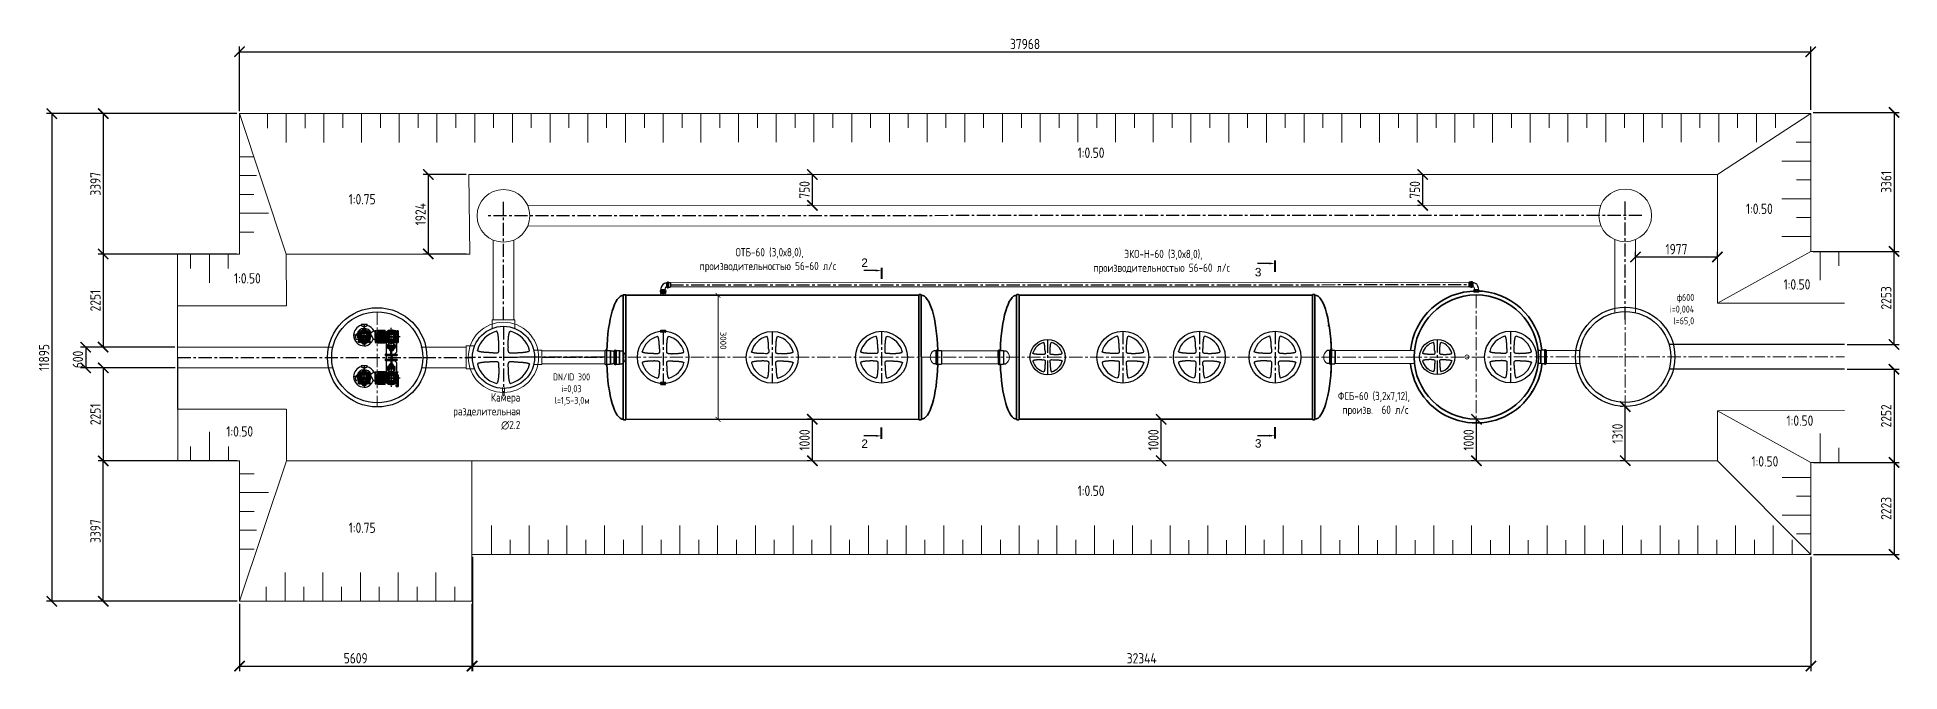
# Model space of a CAD drawing. Header units: millimetres. Extents: x 24859265 to 26550985, y 32092698 to 33532929.
# Drawn here: x 26137622 to 26182627, y 33001182 to 33016529 of the extents above; entities that cross this region are included whole.
import ezdxf

# ---------------------------------------------------------------- set-up
doc = ezdxf.new("R2010")
doc.units = ezdxf.units.MM
doc.linetypes.add('CENTER', pattern=[50.8, 31.75, -6.35, 6.35, -6.35])
doc.linetypes.add('осевая', pattern=[50.8, 31.75, -6.35, 6.35, -6.35])
for name, color, linetype in [('CL', 1, 'CENTER'), ('Mitat', 1, 'Continuous'), ('OUTLINE', 6, 'Continuous'), ('VIS', 7, 'Continuous'), ('Системный слой', 7, 'Continuous')]:
    doc.layers.add(name, color=color, linetype=linetype)
doc.styles.add('ARTEM Arial', font='simplex.shx')
doc.styles.add('ARTEM GOST', font='GOST_0.TTF')
doc.styles.add('GOST 2.304', font='GOST_0.TTF')
doc.styles.get("Standard").update_dxf_attribs({"font": 'arial.ttf'})
doc.dimstyles.new('ARTEM', dxfattribs={"dimtxt": 70, "dimasz": 50, "dimexe": 35, "dimexo": 15, "dimgap": 10, "dimtad": 1, "dimdec": 0, "dimtxsty": 'ARTEM Arial', "dimcen": 2.5, "dimclrd": 7, "dimclre": 7, "dimclrt": 7, "dimadec": 0, "dimazin": 0, "dimtfac": 1, "dimtdec": 0, "dimtmove": 0, "dimatfit": 3, "dimfxl": 1, "dimlwd": 15, "dimlwe": 15, "dimarcsym": 0})
doc.dimstyles.new('ISO-25', dxfattribs={"dimtxt": 2.5, "dimasz": 2.5, "dimexe": 1.25, "dimexo": 0.625, "dimtad": 1, "dimtxsty": 'Standard', "dimcen": 2.5, "dimadec": 0, "dimazin": 0, "dimtfac": 1, "dimtmove": 0, "dimatfit": 3, "dimfxl": 1, "dimarcsym": 0})

msp = doc.modelspace()

# ---------------------------------------------------------------- texts
at = {"lineweight": 20, "style": 'ARTEM GOST'}
for s, insert, char_height, width, attachment_point, rotation in [('\\pi49.688;1:0.50', (26162711.3237, 33013860.5513), 250, 3508.95414, 1, 0.02233381), ('\\pi49.688;1:0.75', (26145097.593, 33012736.9883), 250, 3508.95414, 1, 0.02233381), ('\\pi49.688;1:0.50', (26178859.4646, 33012504.2419), 250, 3508.95414, 1, 0.02233381), ('\\pi918.17;ОТБ-60 (3,0х8,0), \\P\\pi49.688;производительностью 56-60 л/с', (26153577.8579, 33011428.8381), 200, 3508.95414, 1, 0.02233381), ('\\pi796.65;ЭКО-Н-60 (3,0х8,0), \\P\\pi49.688;производительностью 56-60 л/с', (26163092.2505, 33011387.0965), 200, 3508.95414, 1, 0.02233381), ('\\pi49.688;1:0.50', (26142324.7615, 33010822.051), 250, 3508.95414, 1, 0.02233381), ('\\pi49.688;1:0.50', (26179768.7284, 33010675.3063), 250, 3508.95414, 1, 0.02233381), ('ф600\\Pi=0,004\\Pl=65,0', (26177661.7619, 33010321.0223), 170, 1585.180995, 3, 359.80727111), ('\\pi121.37;DN/ID 300\\P\\pi328.06;i=0,03\\P\\pi163.96;l=1,5-3,0м', (26149961.3843, 33008396.657), 170, 1105.61104, 1, 0.02233381), ('Камера \\Pразделительная \\P∅2.2', (26149294.2776, 33007917.9969), 200, 3048.508414, 3, 0.02233381), ('\\pi264.77;ФСБ-60 (3,2х7,12), \\P\\pi372.06;произв.  60 л/с', (26168785.0983, 33007951.4777), 200, 2330.966134, 1, 0.02233381), ('\\pi49.688;1:0.50', (26142139.54, 33007120.1532), 250, 3508.95414, 1, 0.02233381), ('\\pi49.688;1:0.50', (26179840.0882, 33007380.6687), 250, 3508.95414, 1, 0.02233381), ('\\pi49.688;1:0.50', (26178994.034, 33006394.6348), 250, 3508.95414, 1, 0.02233381), ('\\pi49.688;1:0.50', (26162711.3237, 33005685.2208), 250, 3508.95414, 1, 0.02233381), ('\\pi49.688;1:0.75', (26145097.593, 33004791.0282), 250, 3508.95414, 1, 0.02233381)]:
    msp.add_mtext(s, dxfattribs=dict(at, insert=insert, char_height=char_height, width=width, attachment_point=attachment_point, rotation=rotation))
at = {"color": 1, "lineweight": 25, "char_height": 204.75, "rotation": 0.02233381}
for s, insert, attachment_point in [('{\\fArial|b0|i0|c204|p34;2}', (26157692.2617, 33011178.0137), 3), ('{\\fArial|b0|i0|c204|p34;3}', (26167202.0611, 33010949.7881), 3), ('{\\fArial|b0|i0|c204|p34;2}', (26157694.0477, 33006595.9989), 9), ('{\\fArial|b0|i0|c204|p34;3}', (26167203.7566, 33006600.0125), 9)]:
    msp.add_mtext(s, dxfattribs=dict(at, insert=insert, attachment_point=attachment_point))

# ---------------------------------------------------------------- blocks, each defined once
blk = doc.blocks.new('_ArchTick')
at = {"color": 0, "linetype": 'ByBlock', "const_width": 0.15}
blk.add_lwpolyline([(-0.5, -0.5), (0.5, 0.5)], dxfattribs=at)
blk = doc.blocks.new('*D492')
at = {"color": 7, "lineweight": 15, "transparency": 16777216}
for p, q in [((26151857, 33010287), (26154122, 33010287)), ((26154072, 33010287), (26154073, 33007287)), ((26151859, 33007287), (26154123, 33007287))]:
    blk.add_line(p, q, dxfattribs=at)
at = {"color": 7, "lineweight": 15, "transparency": 16777216, "xscale": 120, "yscale": 120, "zscale": 120}
for p, rotation in [((26154072, 33010287), 90.02233366193963), ((26154073, 33007287), 270.0223336619396)]:
    blk.add_blockref('_ArchTick', p, dxfattribs=dict(at, rotation=rotation))
at = {"color": 7, "lineweight": 20, "transparency": 16777216, "insert": (26154197, 33009191), "char_height": 150, "attachment_point": 5, "rotation": 270.0223, "style": 'ARTEM Arial'}
blk.add_mtext('3000', dxfattribs=at)
blk = doc.blocks.new('*D518')
at = {"color": 0, "lineweight": -2, "transparency": 16777216}
for p, q in [((26142512, 33002824), (26142512, 33001196)), ((26148121, 33002824), (26148121, 33001196)), ((26142512, 33001321), (26148121, 33001321))]:
    blk.add_line(p, q, dxfattribs=at)
at = {"color": 0, "lineweight": -2, "transparency": 16777216, "xscale": 250, "yscale": 250, "zscale": 250, "rotation": 180}
blk.add_blockref('_ArchTick', (26142512, 33001321), dxfattribs=at)
at = {"color": 0, "lineweight": -2, "transparency": 16777216, "xscale": 250, "yscale": 250, "zscale": 250}
blk.add_blockref('_ArchTick', (26148121, 33001321), dxfattribs=at)
at = {"color": 0, "transparency": 16777216, "insert": (26145316, 33001509), "char_height": 250, "attachment_point": 5, "style": 'GOST 2.304'}
blk.add_mtext('5609', dxfattribs=at)
blk = doc.blocks.new('*D519')
at = {"color": 0, "lineweight": -2, "transparency": 16777216}
for p, q in [((26148136, 33003959), (26148136, 33001195)), ((26180481, 33003959), (26180481, 33001195)), ((26148136, 33001320), (26180481, 33001320))]:
    blk.add_line(p, q, dxfattribs=at)
at = {"color": 0, "lineweight": -2, "transparency": 16777216, "xscale": 250, "yscale": 250, "zscale": 250, "rotation": 180}
blk.add_blockref('_ArchTick', (26148136, 33001320), dxfattribs=at)
at = {"color": 0, "lineweight": -2, "transparency": 16777216, "xscale": 250, "yscale": 250, "zscale": 250}
blk.add_blockref('_ArchTick', (26180481, 33001320), dxfattribs=at)
at = {"color": 0, "transparency": 16777216, "insert": (26164309, 33001507), "char_height": 250, "attachment_point": 5, "style": 'GOST 2.304'}
blk.add_mtext('32344', dxfattribs=at)
blk = doc.blocks.new('*D520')
at = {"color": 0, "lineweight": -2, "transparency": 16777216}
for p, q in [((26142447, 33006284), (26139091, 33006284)), ((26139216, 33002887), (26139216, 33006284)), ((26142449, 33002887), (26139091, 33002887))]:
    blk.add_line(p, q, dxfattribs=at)
at = {"color": 0, "lineweight": -2, "transparency": 16777216, "xscale": 250, "yscale": 250, "zscale": 250}
for p, rotation in [((26139216, 33006284), 90), ((26139216, 33002887), 270)]:
    blk.add_blockref('_ArchTick', p, dxfattribs=dict(at, rotation=rotation))
at = {"color": 0, "transparency": 16777216, "insert": (26139028, 33004585), "char_height": 250, "attachment_point": 5, "rotation": 90, "style": 'GOST 2.304'}
blk.add_mtext('3397', dxfattribs=at)
blk = doc.blocks.new('*D521')
at = {"color": 0, "lineweight": -2, "transparency": 16777216}
for p, q in [((26142507, 33014744), (26142507, 33016303)), ((26142507, 33016178), (26180475, 33016178)), ((26180475, 33014774), (26180475, 33016303))]:
    blk.add_line(p, q, dxfattribs=at)
at = {"color": 0, "lineweight": -2, "transparency": 16777216, "xscale": 250, "yscale": 250, "zscale": 250, "rotation": 180}
blk.add_blockref('_ArchTick', (26142507, 33016178), dxfattribs=at)
at = {"color": 0, "lineweight": -2, "transparency": 16777216, "xscale": 250, "yscale": 250, "zscale": 250}
blk.add_blockref('_ArchTick', (26180475, 33016178), dxfattribs=at)
at = {"color": 0, "transparency": 16777216, "insert": (26161491, 33016365), "char_height": 250, "attachment_point": 5, "style": 'GOST 2.304'}
blk.add_mtext('37968', dxfattribs=at)
blk = doc.blocks.new('*D523')
at = {"color": 0, "lineweight": -2, "transparency": 16777216}
for p, q in [((26180543, 33006245), (26182613, 33006245)), ((26182488, 33006245), (26182488, 33004022)), ((26180543, 33004022), (26182613, 33004022))]:
    blk.add_line(p, q, dxfattribs=at)
at = {"color": 0, "lineweight": -2, "transparency": 16777216, "xscale": 250, "yscale": 250, "zscale": 250}
for p, rotation in [((26182488, 33006245), 90), ((26182488, 33004022), 270)]:
    blk.add_blockref('_ArchTick', p, dxfattribs=dict(at, rotation=rotation))
at = {"color": 0, "transparency": 16777216, "insert": (26182300, 33005133), "char_height": 250, "attachment_point": 5, "rotation": 90, "style": 'GOST 2.304'}
blk.add_mtext('2223', dxfattribs=at)
blk = doc.blocks.new('*D525')
at = {"color": 0, "lineweight": -2, "transparency": 16777216}
for p, q in [((26181357, 33008498), (26182613, 33008498)), ((26182488, 33008498), (26182488, 33006245)), ((26181359, 33006245), (26182613, 33006245))]:
    blk.add_line(p, q, dxfattribs=at)
at = {"color": 0, "lineweight": -2, "transparency": 16777216, "xscale": 250, "yscale": 250, "zscale": 250}
for p, rotation in [((26182488, 33008498), 90), ((26182488, 33006245), 270)]:
    blk.add_blockref('_ArchTick', p, dxfattribs=dict(at, rotation=rotation))
at = {"color": 0, "transparency": 16777216, "insert": (26182300, 33007371), "char_height": 250, "attachment_point": 5, "rotation": 90, "style": 'GOST 2.304'}
blk.add_mtext('2252', dxfattribs=at)
blk = doc.blocks.new('*D526')
at = {"color": 0, "lineweight": -2, "transparency": 16777216}
for p, q in [((26142445, 33014682), (26139090, 33014682)), ((26139215, 33014682), (26139215, 33011285)), ((26142445, 33011285), (26139090, 33011285))]:
    blk.add_line(p, q, dxfattribs=at)
at = {"color": 0, "lineweight": -2, "transparency": 16777216, "xscale": 250, "yscale": 250, "zscale": 250}
for p, rotation in [((26139215, 33014682), 90), ((26139215, 33011285), 270)]:
    blk.add_blockref('_ArchTick', p, dxfattribs=dict(at, rotation=rotation))
at = {"color": 0, "transparency": 16777216, "insert": (26139027, 33012983), "char_height": 250, "attachment_point": 5, "rotation": 90, "style": 'GOST 2.304'}
blk.add_mtext('3397', dxfattribs=at)
blk = doc.blocks.new('*D527')
at = {"color": 0, "lineweight": -2, "transparency": 16777216}
for p, q in [((26140949, 33011285), (26139090, 33011285)), ((26139215, 33011285), (26139215, 33009034)), ((26140950, 33009034), (26139090, 33009034))]:
    blk.add_line(p, q, dxfattribs=at)
at = {"color": 0, "lineweight": -2, "transparency": 16777216, "xscale": 250, "yscale": 250, "zscale": 250}
for p, rotation in [((26139215, 33011285), 90), ((26139215, 33009034), 270)]:
    blk.add_blockref('_ArchTick', p, dxfattribs=dict(at, rotation=rotation))
at = {"color": 0, "transparency": 16777216, "insert": (26139027, 33010159), "char_height": 250, "attachment_point": 5, "rotation": 90, "style": 'GOST 2.304'}
blk.add_mtext('2251', dxfattribs=at)
blk = doc.blocks.new('*D528')
at = {"color": 0, "lineweight": -2, "transparency": 16777216}
for p, q in [((26140951, 33008534), (26139091, 33008534)), ((26139216, 33008534), (26139216, 33006283)), ((26140953, 33006283), (26139091, 33006283))]:
    blk.add_line(p, q, dxfattribs=at)
at = {"color": 0, "lineweight": -2, "transparency": 16777216, "xscale": 250, "yscale": 250, "zscale": 250}
for p, rotation in [((26139216, 33008534), 90), ((26139216, 33006283), 270)]:
    blk.add_blockref('_ArchTick', p, dxfattribs=dict(at, rotation=rotation))
at = {"color": 0, "transparency": 16777216, "insert": (26139028, 33007408), "char_height": 250, "attachment_point": 5, "rotation": 90, "style": 'GOST 2.304'}
blk.add_mtext('2251', dxfattribs=at)
blk = doc.blocks.new('*D529')
at = {"color": 0, "lineweight": -2, "transparency": 16777216}
for p, q in [((26156288, 33007288), (26156226, 33007288)), ((26156351, 33006287), (26156351, 33007288)), ((26156289, 33006287), (26156226, 33006287))]:
    blk.add_line(p, q, dxfattribs=at)
at = {"color": 0, "lineweight": -2, "transparency": 16777216, "xscale": 250, "yscale": 250, "zscale": 250}
for p, rotation in [((26156351, 33007288), 90), ((26156351, 33006287), 270)]:
    blk.add_blockref('_ArchTick', p, dxfattribs=dict(at, rotation=rotation))
at = {"color": 0, "transparency": 16777216, "insert": (26156163, 33006788), "char_height": 250, "attachment_point": 5, "rotation": 90, "style": 'GOST 2.304'}
blk.add_mtext('1000', dxfattribs=at)
blk = doc.blocks.new('*D530')
at = {"color": 0, "lineweight": -2, "transparency": 16777216}
for p, q in [((26164718, 33007288), (26164655, 33007288)), ((26164780, 33006287), (26164780, 33007288)), ((26164718, 33006287), (26164655, 33006287))]:
    blk.add_line(p, q, dxfattribs=at)
at = {"color": 0, "lineweight": -2, "transparency": 16777216, "xscale": 250, "yscale": 250, "zscale": 250}
for p, rotation in [((26164780, 33007288), 90), ((26164780, 33006287), 270)]:
    blk.add_blockref('_ArchTick', p, dxfattribs=dict(at, rotation=rotation))
at = {"color": 0, "transparency": 16777216, "insert": (26164593, 33006788), "char_height": 250, "attachment_point": 5, "rotation": 90, "style": 'GOST 2.304'}
blk.add_mtext('1000', dxfattribs=at)
blk = doc.blocks.new('*D531')
at = {"color": 0, "lineweight": -2, "transparency": 16777216}
for p, q in [((26156288, 33013210), (26156226, 33013210)), ((26156351, 33012462), (26156351, 33013210)), ((26156289, 33012462), (26156226, 33012462))]:
    blk.add_line(p, q, dxfattribs=at)
at = {"color": 0, "lineweight": -2, "transparency": 16777216, "xscale": 250, "yscale": 250, "zscale": 250}
for p, rotation in [((26156351, 33013210), 90), ((26156351, 33012462), 270)]:
    blk.add_blockref('_ArchTick', p, dxfattribs=dict(at, rotation=rotation))
at = {"color": 0, "transparency": 16777216, "insert": (26156163, 33012836), "char_height": 250, "attachment_point": 5, "rotation": 90, "style": 'GOST 2.304'}
blk.add_mtext('750', dxfattribs=at)
blk = doc.blocks.new('*D532')
at = {"color": 0, "lineweight": -2, "transparency": 16777216}
for p, q in [((26171037, 33013210), (26170974, 33013210)), ((26171099, 33012462), (26171099, 33013210)), ((26171037, 33012462), (26170974, 33012462))]:
    blk.add_line(p, q, dxfattribs=at)
at = {"color": 0, "lineweight": -2, "transparency": 16777216, "xscale": 250, "yscale": 250, "zscale": 250}
for p, rotation in [((26171099, 33013210), 90), ((26171099, 33012462), 270)]:
    blk.add_blockref('_ArchTick', p, dxfattribs=dict(at, rotation=rotation))
at = {"color": 0, "transparency": 16777216, "insert": (26170912, 33012836), "char_height": 250, "attachment_point": 5, "rotation": 90, "style": 'GOST 2.304'}
blk.add_mtext('750', dxfattribs=at)
blk = doc.blocks.new('*D533')
at = {"color": 0, "lineweight": -2, "transparency": 16777216}
for p, q in [((26176243, 33011226), (26176243, 33011340)), ((26176243, 33011215), (26178220, 33011215)), ((26178220, 33011226), (26178220, 33011340))]:
    blk.add_line(p, q, dxfattribs=at)
at = {"color": 0, "lineweight": -2, "transparency": 16777216, "xscale": 250, "yscale": 250, "zscale": 250, "rotation": 180}
blk.add_blockref('_ArchTick', (26176243, 33011215), dxfattribs=at)
at = {"color": 0, "lineweight": -2, "transparency": 16777216, "xscale": 250, "yscale": 250, "zscale": 250}
blk.add_blockref('_ArchTick', (26178220, 33011215), dxfattribs=at)
at = {"color": 0, "transparency": 16777216, "insert": (26177231, 33011402), "char_height": 250, "attachment_point": 5, "style": 'GOST 2.304'}
blk.add_mtext('1977', dxfattribs=at)
blk = doc.blocks.new('*D534')
at = {"color": 0, "lineweight": -2, "transparency": 16777216}
for p, q in [((26172335, 33007288), (26172273, 33007288)), ((26172398, 33006287), (26172398, 33007288)), ((26172336, 33006287), (26172273, 33006287))]:
    blk.add_line(p, q, dxfattribs=at)
at = {"color": 0, "lineweight": -2, "transparency": 16777216, "xscale": 250, "yscale": 250, "zscale": 250}
for p, rotation in [((26172398, 33007288), 90), ((26172398, 33006287), 270)]:
    blk.add_blockref('_ArchTick', p, dxfattribs=dict(at, rotation=rotation))
at = {"color": 0, "transparency": 16777216, "insert": (26172210, 33006788), "char_height": 250, "attachment_point": 5, "rotation": 90, "style": 'GOST 2.304'}
blk.add_mtext('1000', dxfattribs=at)
blk = doc.blocks.new('*D535')
at = {"color": 0, "lineweight": -2, "transparency": 16777216}
for p, q in [((26175931, 33007597), (26175869, 33007597)), ((26175994, 33006287), (26175994, 33007597)), ((26175942, 33006287), (26175869, 33006287))]:
    blk.add_line(p, q, dxfattribs=at)
at = {"color": 0, "lineweight": -2, "transparency": 16777216, "xscale": 250, "yscale": 250, "zscale": 250}
for p, rotation in [((26175994, 33007597), 90), ((26175994, 33006287), 270)]:
    blk.add_blockref('_ArchTick', p, dxfattribs=dict(at, rotation=rotation))
at = {"color": 0, "transparency": 16777216, "insert": (26175806, 33006942), "char_height": 250, "attachment_point": 5, "rotation": 90, "style": 'GOST 2.304'}
blk.add_mtext('1310', dxfattribs=at)
blk = doc.blocks.new('*D537')
at = {"color": 0, "lineweight": -2, "transparency": 16777216}
for p, q in [((26147990, 33013210), (26146946, 33013210)), ((26147071, 33013210), (26147071, 33011286)), ((26147992, 33011286), (26146946, 33011286))]:
    blk.add_line(p, q, dxfattribs=at)
at = {"color": 0, "lineweight": -2, "transparency": 16777216, "xscale": 250, "yscale": 250, "zscale": 250}
for p, rotation in [((26147071, 33013210), 90), ((26147071, 33011286), 270)]:
    blk.add_blockref('_ArchTick', p, dxfattribs=dict(at, rotation=rotation))
at = {"color": 0, "transparency": 16777216, "insert": (26146883, 33012248), "char_height": 250, "attachment_point": 5, "rotation": 90, "style": 'GOST 2.304'}
blk.add_mtext('1924', dxfattribs=at)
blk = doc.blocks.new('*D538')
at = {"color": 0, "lineweight": -2, "transparency": 16777216}
for p, q in [((26140950, 33009034), (26138667, 33009034)), ((26138792, 33009034), (26138792, 33008534)), ((26140951, 33008534), (26138667, 33008534))]:
    blk.add_line(p, q, dxfattribs=at)
at = {"color": 0, "lineweight": -2, "transparency": 16777216, "xscale": 250, "yscale": 250, "zscale": 250}
for p, rotation in [((26138792, 33009034), 90), ((26138792, 33008534), 270)]:
    blk.add_blockref('_ArchTick', p, dxfattribs=dict(at, rotation=rotation))
at = {"color": 0, "transparency": 16777216, "insert": (26138605, 33008735), "char_height": 250, "attachment_point": 5, "rotation": 90, "style": 'GOST 2.304'}
blk.add_mtext('600', dxfattribs=at)
blk = doc.blocks.new('*D539')
at = {"color": 0, "lineweight": -2, "transparency": 16777216}
for p, q in [((26140141, 33014682), (26137848, 33014682)), ((26137973, 33014682), (26137973, 33002887)), ((26140141, 33002887), (26137848, 33002887))]:
    blk.add_line(p, q, dxfattribs=at)
at = {"color": 0, "lineweight": -2, "transparency": 16777216, "xscale": 250, "yscale": 250, "zscale": 250}
for p, rotation in [((26137973, 33014682), 90), ((26137973, 33002887), 270)]:
    blk.add_blockref('_ArchTick', p, dxfattribs=dict(at, rotation=rotation))
at = {"color": 0, "transparency": 16777216, "insert": (26137786, 33008784), "char_height": 250, "attachment_point": 5, "rotation": 90, "style": 'GOST 2.304'}
blk.add_mtext('11895', dxfattribs=at)
blk = doc.blocks.new('*D542')
at = {"color": 0, "lineweight": -2, "transparency": 16777216}
for p, q in [((26181357, 33011350), (26182613, 33011350)), ((26182488, 33009098), (26182488, 33011350)), ((26181357, 33009098), (26182613, 33009098))]:
    blk.add_line(p, q, dxfattribs=at)
at = {"color": 0, "lineweight": -2, "transparency": 16777216, "xscale": 250, "yscale": 250, "zscale": 250}
for p, rotation in [((26182488, 33011350), 90), ((26182488, 33009098), 270)]:
    blk.add_blockref('_ArchTick', p, dxfattribs=dict(at, rotation=rotation))
at = {"color": 0, "transparency": 16777216, "insert": (26182301, 33010224), "char_height": 250, "attachment_point": 5, "rotation": 90, "style": 'GOST 2.304'}
blk.add_mtext('2253', dxfattribs=at)
blk = doc.blocks.new('*D544')
at = {"color": 0, "lineweight": -2, "transparency": 16777216}
for p, q in [((26180537, 33014711), (26182613, 33014711)), ((26182488, 33014711), (26182488, 33011350)), ((26180537, 33011350), (26182613, 33011350))]:
    blk.add_line(p, q, dxfattribs=at)
at = {"color": 0, "lineweight": -2, "transparency": 16777216, "xscale": 250, "yscale": 250, "zscale": 250}
for p, rotation in [((26182488, 33014711), 90), ((26182488, 33011350), 270)]:
    blk.add_blockref('_ArchTick', p, dxfattribs=dict(at, rotation=rotation))
at = {"color": 0, "transparency": 16777216, "insert": (26182301, 33013031), "char_height": 250, "attachment_point": 5, "rotation": 90, "style": 'GOST 2.304'}
blk.add_mtext('3361', dxfattribs=at)

# ---------------------------------------------------------------- dimensions: what is measured, and where the dimension line sits
for base, p1, p2, picture, middle in [((26180474.8523, 33016177.7417), (26142507.3504, 33014681.6069), (26180474.8523, 33014711.2063), '*D521', (26161491.1014, 33016365.2417)), ((26178219.8036, 33011214.66), (26176242.7673, 33011163.7626), (26178219.8036, 33011163.7626), '*D533', (26177231.2855, 33011402.16)), ((26180480.8173, 33001319.7917), (26148136.4558, 33004021.6158), (26180480.8173, 33004021.6158), '*D519', (26164308.6365, 33001507.2917)), ((26148120.7654, 33001321.0417), (26142511.948, 33002886.9159), (26148120.7654, 33002886.9159), '*D518', (26145316.3567, 33001508.5417))]:
    dim = msp.add_linear_dim(base=base, p1=p1, p2=p2, dimstyle='ISO-25', override={"dimscale": 100, "dimdec": 0, "dimtxsty": 'GOST 2.304', "dimblk1": 'ArchTick', "dimblk2": 'ArchTick', "dimsah": 1})
    dim.commit()
    dim.dimension.update_dxf_attribs({"geometry": picture, "text_midpoint": middle})
for base, p1, p2, text, picture, middle in [((26137973.4211, 33002886.9159), (26140203.7466, 33014681.6069), (26140203.7466, 33002886.9159), '11895', '*D539', (26137785.9211, 33008784.2614)), ((26156350.9444, 33013209.8883), (26156351.3348, 33012461.9692), (26156350.9444, 33013209.8883), '750', '*D531', (26156163.4444, 33012835.9287)), ((26171099.4192, 33013209.8883), (26171099.8095, 33012461.9692), (26171099.4192, 33013209.8883), '750', '*D532', (26170911.9192, 33012835.9287)), ((26156350.8934, 33007288.3378), (26156351.2837, 33006286.9159), (26156350.8934, 33007288.3378), '1000', '*D529', (26156163.3934, 33006787.6269)), ((26164780.0421, 33007288.3378), (26164780.4325, 33006286.9159), (26164780.0421, 33007288.3378), '1000', '*D530', (26164592.5421, 33006787.6269)), ((26172397.8506, 33007288.3378), (26172398.241, 33006286.9159), (26172397.8506, 33007288.3378), '1000', '*D534', (26172210.3506, 33006787.6269))]:
    dim = msp.add_linear_dim(base=base, p1=p1, p2=p2, angle=90, text=text, dimstyle='ISO-25', override={"dimscale": 100, "dimdec": 0, "dimtxsty": 'GOST 2.304', "dimblk1": 'ArchTick', "dimblk2": 'ArchTick', "dimsah": 1})
    dim.commit()
    dim.dimension.update_dxf_attribs({"geometry": picture, "text_midpoint": middle})
for base, p1, p2, picture, middle in [((26139214.6887, 33011284.701), (26142507.3504, 33014681.6069), (26142507.3504, 33011284.701), '*D526', (26139027.1887, 33012983.1539)), ((26182488.3947, 33011350.0858), (26180474.8523, 33014711.2063), (26180474.8523, 33011350.0858), '*D544', (26182300.8947, 33013030.6461)), ((26147070.9491, 33011285.9301), (26148052.5745, 33013209.8883), (26148054.0744, 33011285.9301), '*D537', (26146883.4491, 33012247.9092)), ((26182488.3947, 33011350.0858), (26181294.8121, 33009097.5506), (26181294.8121, 33011350.0858), '*D542', (26182300.8947, 33010223.8182)), ((26139214.6887, 33009033.6779), (26141011.7346, 33011284.701), (26141012.612, 33009033.6779), '*D527', (26139027.1887, 33010159.1894)), ((26139215.9387, 33006282.6564), (26141013.8793, 33008533.6783), (26141015.6342, 33006282.6564), '*D528', (26139028.4387, 33007408.1673)), ((26182487.9781, 33006245.2105), (26181294.8598, 33008497.5429), (26181296.6157, 33006245.2105), '*D525', (26182300.4781, 33007371.3767)), ((26175993.6901, 33007596.5318), (26176004.1441, 33006286.9159), (26175993.6901, 33007596.5318), '*D535', (26175806.1901, 33006941.7239)), ((26139215.9387, 33006283.6105), (26142511.948, 33002886.9159), (26142509.2999, 33006283.6105), '*D520', (26139028.4387, 33004585.2632)), ((26182487.9781, 33004021.6158), (26180480.8173, 33006244.5746), (26180480.8173, 33004021.6158), '*D523', (26182300.4781, 33005133.0952))]:
    dim = msp.add_linear_dim(base=base, p1=p1, p2=p2, angle=90, dimstyle='ISO-25', override={"dimscale": 100, "dimdec": 0, "dimtxsty": 'GOST 2.304', "dimblk1": 'ArchTick', "dimblk2": 'ArchTick', "dimsah": 1})
    dim.commit()
    dim.dimension.update_dxf_attribs({"geometry": picture, "text_midpoint": middle})
at = {"lineweight": 20}
dim = msp.add_linear_dim(base=(26154072.8827, 33007287.4499), p1=(26151842.4252, 33010286.5807), p2=(26151843.5946, 33007286.5809), angle=90.02233366, dimstyle='ARTEM', override={"dimtxt": 150, "dimasz": 120, "dimexe": 50, "dimgap": 50, "dimblk1": 'ArchTick', "dimblk2": 'ArchTick', "dimsah": 1}, dxfattribs=at)
dim.commit()
dim.dimension.update_dxf_attribs({"geometry": '*D492', "text_midpoint": (26154072.1407, 33009191.0617), "dimtype": 160})
dim = msp.add_linear_dim(base=(26138792.3682, 33008533.6783), p1=(26141012.612, 33009033.6779), p2=(26141013.8793, 33008533.6783), angle=90, text='600', dimstyle='ISO-25', override={"dimscale": 100, "dimdec": 0, "dimtxsty": 'GOST 2.304', "dimblk1": 'ArchTick', "dimblk2": 'ArchTick', "dimsah": 1})
dim.commit()
dim.dimension.update_dxf_attribs({"geometry": '*D538', "text_midpoint": (26138792.3682, 33008734.6652), "dimtype": 160})

# ---------------------------------------------------------------- linework, layer by layer
at = {"lineweight": 20}
for p, q in [((26142507.3504, 33014681.6069), (26148116.1661, 33014685.9795)), ((26142507.3504, 33011284.701), (26142507.3504, 33014681.6069)), ((26143640.5676, 33011282.4894), (26142507.3504, 33014681.6069)), ((26143181.8679, 33014682.4879), (26143181.8679, 33014333.1575)), ((26143637.3504, 33014682.4879), (26143637.3504, 33013983.8272)), ((26144092.8329, 33014682.843), (26144092.8329, 33014333.5126)), ((26144548.3154, 33014682.843), (26144548.3154, 33013984.1823)), ((26145003.7979, 33014683.1981), (26145003.7979, 33014333.8677)), ((26145459.2804, 33014683.1981), (26145459.2804, 33013984.5374)), ((26145914.7629, 33014683.5532), (26145914.7629, 33014334.2228)), ((26180474.8723, 33014685.576), (26145978.8642, 33014685.576)), ((26146370.2454, 33014683.5532), (26146370.2454, 33013984.8925)), ((26146825.7278, 33014683.9082), (26146825.7278, 33014334.5779)), ((26147281.2103, 33014682.843), (26147281.2103, 33013984.1823)), ((26147736.6928, 33014683.1981), (26147736.6928, 33014333.8677)), ((26148192.1753, 33014683.1981), (26148192.1753, 33013984.5374)), ((26148647.6578, 33014683.5532), (26148647.6578, 33014334.2228)), ((26149103.1403, 33014683.5532), (26149103.1403, 33013984.8925)), ((26149558.6228, 33014683.9082), (26149558.6228, 33014334.5779)), ((26150014.1053, 33014683.9082), (26150014.1053, 33013985.2476)), ((26150469.5878, 33014684.2633), (26150469.5878, 33014334.933)), ((26150925.0703, 33014684.2633), (26150925.0703, 33013985.6027)), ((26151380.5528, 33014684.6184), (26151380.5528, 33014335.2881)), ((26151836.0352, 33014684.6184), (26151836.0352, 33013985.9578)), ((26152291.5177, 33014684.9735), (26152291.5177, 33014335.6432)), ((26152747.0002, 33014684.9735), (26152747.0002, 33013986.3129)), ((26153202.4827, 33014685.3286), (26153202.4827, 33014335.9983)), ((26153657.9652, 33014685.3286), (26153657.9652, 33013986.668)), ((26154113.4477, 33014685.6837), (26154113.4477, 33014336.3534)), ((26154568.9302, 33014685.6837), (26154568.9302, 33013987.0231)), ((26155024.4127, 33014686.0388), (26155024.4127, 33014336.7085)), ((26155479.8952, 33014686.0388), (26155479.8952, 33013987.3781)), ((26155935.3777, 33014686.3939), (26155935.3777, 33014337.0636)), ((26156390.8602, 33014686.3939), (26156390.8602, 33013987.7332)), ((26156846.3426, 33014686.749), (26156846.3426, 33014337.4187)), ((26157301.8251, 33014685.6837), (26157301.8251, 33013987.0231)), ((26157757.3076, 33014686.0388), (26157757.3076, 33014336.7085)), ((26158212.7901, 33014686.0388), (26158212.7901, 33013987.3781)), ((26158668.2726, 33014686.3939), (26158668.2726, 33014337.0636)), ((26159123.7551, 33014686.3939), (26159123.7551, 33013987.7332)), ((26159579.2376, 33014686.749), (26159579.2376, 33014337.4187)), ((26160034.7201, 33014686.749), (26160034.7201, 33013988.0883)), ((26160490.2026, 33014687.1041), (26160490.2026, 33014337.7738)), ((26160945.6851, 33014687.1041), (26160945.6851, 33013988.4434)), ((26161401.1676, 33014687.4592), (26161401.1676, 33014338.1288)), ((26161856.65, 33014687.4592), (26161856.65, 33013988.7985)), ((26162312.1325, 33014687.8143), (26162312.1325, 33014338.4839)), ((26162767.615, 33014687.8143), (26162767.615, 33013989.1536)), ((26163223.0975, 33014688.1694), (26163223.0975, 33014338.839)), ((26163678.58, 33014688.1694), (26163678.58, 33013989.5087)), ((26164134.0625, 33014688.5245), (26164134.0625, 33014339.1941)), ((26164589.545, 33014688.5245), (26164589.545, 33013989.8638)), ((26165045.0275, 33014688.8795), (26165045.0275, 33014339.5492)), ((26165500.51, 33014683.1981), (26165500.51, 33013984.5374)), ((26165955.9925, 33014683.5532), (26165955.9925, 33014334.2228)), ((26166411.475, 33014683.5532), (26166411.475, 33013984.8925)), ((26166866.9574, 33014683.9082), (26166866.9574, 33014334.5779)), ((26167322.4399, 33014682.843), (26167322.4399, 33013984.1823)), ((26167777.9224, 33014683.1981), (26167777.9224, 33014333.8677)), ((26168233.4049, 33014683.1981), (26168233.4049, 33013984.5374)), ((26168688.8874, 33014683.5532), (26168688.8874, 33014334.2228)), ((26169144.3699, 33014683.5532), (26169144.3699, 33013984.8925)), ((26169599.8524, 33014683.9082), (26169599.8524, 33014334.5779)), ((26170055.3349, 33014683.9082), (26170055.3349, 33013985.2476)), ((26170510.8174, 33014684.2633), (26170510.8174, 33014334.933)), ((26170966.2999, 33014684.2633), (26170966.2999, 33013985.6027)), ((26171421.7824, 33014684.6184), (26171421.7824, 33014335.2881)), ((26171877.2648, 33014684.6184), (26171877.2648, 33013985.9578)), ((26172332.7473, 33014684.9735), (26172332.7473, 33014335.6432)), ((26172788.2298, 33014684.9735), (26172788.2298, 33013986.3129)), ((26173243.7123, 33014685.3286), (26173243.7123, 33014335.9983)), ((26173699.1948, 33014685.3286), (26173699.1948, 33013986.668)), ((26174154.6773, 33014685.6837), (26174154.6773, 33014336.3534)), ((26174610.1598, 33014685.6837), (26174610.1598, 33013987.0231)), ((26175065.6423, 33014686.0388), (26175065.6423, 33014336.7085)), ((26175521.1248, 33014686.0388), (26175521.1248, 33013987.3781)), ((26175976.6073, 33014686.3939), (26175976.6073, 33014337.0636)), ((26176432.0897, 33014686.3939), (26176432.0897, 33013987.7332)), ((26176887.5722, 33014686.749), (26176887.5722, 33014337.4187)), ((26177343.0547, 33014685.6837), (26177343.0547, 33013987.0231)), ((26177798.5372, 33014686.0388), (26177798.5372, 33014336.7085)), ((26178219.8036, 33013209.8883), (26180474.8723, 33014685.576)), ((26178254.0197, 33014686.0388), (26178254.0197, 33013987.3781)), ((26178709.5022, 33014686.3939), (26178709.5022, 33014337.0636)), ((26179164.9847, 33014686.3939), (26179164.9847, 33013987.7332)), ((26179620.4672, 33014686.749), (26179620.4672, 33014337.4187)), ((26180474.8723, 33014685.576), (26180477.4726, 33011350.0858)), ((26180476.7699, 33013989.319), (26180127.4397, 33013989.0467)), ((26142507.3504, 33013639.5089), (26142856.6806, 33013639.7812)), ((26180477.125, 33013533.8367), (26179778.4646, 33013533.292)), ((26142508.0606, 33013184.0268), (26142920.7919, 33013184.3486)), ((26178219.8036, 33013209.8883), (26148052.5745, 33013209.8883)), ((26178219.8036, 33010097.109), (26178219.8036, 33013209.8883)), ((26180477.4801, 33013078.3543), (26180128.1499, 33013078.082)), ((26142508.4157, 33012728.5445), (26142857.7459, 33012728.8168)), ((26175406.0501, 33012469.4455), (26149472.1076, 33012459.3365)), ((26180477.8352, 33012622.872), (26179779.1748, 33012622.3273)), ((26142508.7708, 33012273.0621), (26143207.4312, 33012273.6068)), ((26175406.5776, 33011969.4457), (26149472.3025, 33011959.3366)), ((26180478.5454, 33012167.3899), (26180129.2152, 33012167.1175)), ((26142509.1259, 33011817.5798), (26142858.4561, 33011817.8521)), ((26148637.1445, 33009691.0675), (26148636.3915, 33011622.9686)), ((26149137.1445, 33009691.2624), (26149136.3914, 33011623.1635)), ((26175743.2725, 33009867.6486), (26175742.584, 33011633.9243)), ((26176243.2725, 33009867.8435), (26176242.584, 33011634.1192)), ((26180478.9005, 33011711.9075), (26179780.2401, 33011711.3629)), ((26142507.3504, 33011284.701), (26141011.7346, 33011284.701)), ((26141011.7346, 33011284.701), (26141015.6342, 33006282.6564)), ((26141326.5814, 33011283.6357), (26141326.8537, 33010934.3055)), ((26141782.0637, 33011283.9908), (26141782.6084, 33010585.3303)), ((26142237.5458, 33011284.701), (26142237.8181, 33010935.3707)), ((26180477.4726, 33011350.0858), (26178219.8036, 33010097.109)), ((26181381.7974, 33011350.0858), (26180477.4726, 33011350.0858)), ((26180701.0001, 33011350.2562), (26180701.5448, 33010651.5958)), ((26181156.4822, 33011350.9664), (26181156.7545, 33011001.6362)), ((26172216.5514, 33010595.7452), (26152922.0912, 33010588.2552)), ((26152691.7917, 33010450.7411), (26152691.8031, 33010421.433)), ((26152691.8393, 33010327.1375), (26152691.855, 33010286.9118)), ((26152791.4038, 33010286.9506), (26152791.3665, 33010327.1762)), ((26152791.662, 33010421.472), (26152791.6371, 33010451.2982)), ((26172216.5608, 33010495.8133), (26152922.2777, 33010488.2696)), ((26172347.0594, 33010421.405), (26172347.0461, 33010455.7309)), ((26172347.0594, 33010421.405), (26172347.0461, 33010455.7309)), ((26172347.0594, 33010421.405), (26172347.0594, 33010421.405)), ((26172445.9553, 33010421.4436), (26172445.9553, 33010421.4436)), ((26172447.0594, 33010421.444), (26172447.0449, 33010458.6127)), ((26172447.0449, 33010458.6127), (26172447.0594, 33010421.444)), ((26143637.3504, 33010034.701), (26141012.2218, 33010034.701)), ((26141012.2218, 33010034.701), (26141014.1724, 33007532.6556)), ((26178219.8036, 33010097.109), (26181294.7327, 33010097.3531)), ((26146175.5694, 33009286.6041), (26146175.9592, 33008286.6042)), ((26152694.4749, 33009445.6435), (26152694.4749, 33009445.6435)), ((26152793.3708, 33009445.6821), (26152793.3708, 33009445.6821)), ((26141013.0022, 33009033.678), (26144765.8255, 33009035.1409)), ((26146893.7361, 33009035.9703), (26147988.2223, 33009036.397)), ((26151316.7331, 33008945.1944), (26149816.7332, 33008944.6097)), ((26159475.2348, 33008947.0558), (26160835.5844, 33008947.5861)), ((26168982.3754, 33008949.5966), (26170901.763, 33008950.3448)), ((26174043.2479, 33008951.5694), (26174904.7185, 33008951.9052)), ((26141013.392, 33008533.6781), (26144766.4469, 33008535.1411)), ((26146908.4479, 33008535.976), (26147988.4172, 33008536.397)), ((26151316.8559, 33008630.1944), (26149816.856, 33008629.6097)), ((26159475.3576, 33008632.0559), (26160835.7072, 33008632.5861)), ((26168982.4982, 33008634.5967), (26170902.1415, 33008635.3449)), ((26174043.3707, 33008636.5694), (26174905.3338, 33008636.9054)), ((26148862.8204, 33007957.1891), (26148862.7814, 33008057.1891)), ((26152694.9885, 33008128.1869), (26152694.9885, 33008128.1869)), ((26152793.8843, 33008128.2255), (26152793.8843, 33008128.2255)), ((26143638.2275, 33007534.7013), (26141013.1971, 33007532.6548)), ((26178220.8173, 33007496.6705), (26181294.9392, 33007497.4289)), ((26178220.8173, 33007496.6705), (26180480.8173, 33006244.5746)), ((26141784.0127, 33006283.9656), (26141784.0127, 33006982.6262)), ((26141328.5302, 33006283.9656), (26141328.5302, 33006633.2959)), ((26142239.4952, 33006283.6105), (26142239.4952, 33006632.9408)), ((26180702.99, 33006245.4579), (26180702.99, 33006944.1186)), ((26181158.4725, 33006245.1029), (26181158.4725, 33006594.4332)), ((26142509.2998, 33006283.8208), (26141015.6342, 33006282.6564)), ((26142509.2998, 33006283.8208), (26142511.948, 33002886.9159)), ((26143642.5149, 33006286.9159), (26142511.948, 33002886.9159)), ((26148120.7654, 33004021.6158), (26148120.7654, 33006286.9159)), ((26178220.8173, 33006286.9159), (26180480.8173, 33004021.6158)), ((26181383.7873, 33006245.2785), (26180480.8173, 33006244.5746)), ((26180480.8173, 33004021.6158), (26180480.8173, 33006244.5746)), ((26142511.3182, 33005972.178), (26142860.6485, 33005972.178)), ((26180481.1724, 33005883.6336), (26179782.5117, 33005883.6336)), ((26142511.3182, 33005516.6955), (26143209.9788, 33005516.6955)), ((26180481.1724, 33005428.1511), (26180131.842, 33005428.1511)), ((26142511.3182, 33005061.2131), (26142860.6485, 33005061.2131)), ((26148597.0429, 33004021.9709), (26148597.0429, 33004720.6316)), ((26149508.0079, 33004022.6811), (26149508.0079, 33004721.3418)), ((26150418.9729, 33004022.326), (26150418.9729, 33004720.9867)), ((26151329.9379, 33004023.0362), (26151329.9379, 33004721.6969)), ((26152240.9028, 33004022.6811), (26152240.9028, 33004721.3418)), ((26153151.8678, 33004022.326), (26153151.8678, 33004720.9867)), ((26154062.8328, 33004021.9709), (26154062.8328, 33004720.6316)), ((26154973.7978, 33004022.6811), (26154973.7978, 33004721.3418)), ((26155884.7628, 33004022.326), (26155884.7628, 33004720.9867)), ((26156795.7277, 33004023.0362), (26156795.7277, 33004721.6969)), ((26157706.6927, 33004022.6811), (26157706.6927, 33004721.3418)), ((26158617.6577, 33004022.326), (26158617.6577, 33004720.9867)), ((26159528.6227, 33004021.9709), (26159528.6227, 33004720.6316)), ((26160439.5877, 33004021.6158), (26160439.5877, 33004720.2765)), ((26161350.5527, 33004021.2607), (26161350.5527, 33004719.9214)), ((26162261.5176, 33004020.9056), (26162261.5176, 33004719.5663)), ((26163172.4826, 33004020.5506), (26163172.4826, 33004719.2112)), ((26164083.4476, 33004020.1955), (26164083.4476, 33004718.8561)), ((26164994.4126, 33004019.8404), (26164994.4126, 33004718.501)), ((26165905.3776, 33004019.4853), (26165905.3776, 33004718.1459)), ((26166816.3425, 33004020.1955), (26166816.3425, 33004718.8561)), ((26167727.3075, 33004019.8404), (26167727.3075, 33004718.501)), ((26168638.2725, 33004019.4853), (26168638.2725, 33004718.1459)), ((26169549.2375, 33004019.1302), (26169549.2375, 33004717.7908)), ((26170460.2025, 33004018.7751), (26170460.2025, 33004717.4358)), ((26171371.1674, 33004018.42), (26171371.1674, 33004717.0807)), ((26172282.1324, 33004018.0649), (26172282.1324, 33004716.7256)), ((26173193.0974, 33004017.7098), (26173193.0974, 33004716.3705)), ((26174104.0624, 33004017.3547), (26174104.0624, 33004716.0154)), ((26175015.0274, 33004022.6811), (26175015.0274, 33004721.3418)), ((26175925.9924, 33004022.326), (26175925.9924, 33004720.9867)), ((26176836.9573, 33004023.0362), (26176836.9573, 33004721.6969)), ((26177747.9223, 33004022.6811), (26177747.9223, 33004721.3418)), ((26178658.8873, 33004022.326), (26178658.8873, 33004720.9867)), ((26179569.8523, 33004021.9709), (26179569.8523, 33004720.6316)), ((26180480.8173, 33004972.6686), (26179782.1566, 33004972.6686)), ((26142511.3182, 33004605.7306), (26142922.1802, 33004605.7306)), ((26149052.5254, 33004022.6811), (26149052.5254, 33004372.0114)), ((26149963.4904, 33004022.326), (26149963.4904, 33004371.6564)), ((26150874.4554, 33004021.9709), (26150874.4554, 33004371.3013)), ((26151785.4203, 33004022.6811), (26151785.4203, 33004372.0114)), ((26152696.3853, 33004022.326), (26152696.3853, 33004371.6564)), ((26153607.3503, 33004021.9709), (26153607.3503, 33004371.3013)), ((26154518.3153, 33004022.6811), (26154518.3153, 33004372.0114)), ((26155429.2803, 33004022.326), (26155429.2803, 33004371.6564)), ((26156340.2453, 33004021.9709), (26156340.2453, 33004371.3013)), ((26157251.2102, 33004022.6811), (26157251.2102, 33004372.0114)), ((26158162.1752, 33004022.326), (26158162.1752, 33004371.6564)), ((26159073.1402, 33004021.9709), (26159073.1402, 33004371.3013)), ((26159984.1052, 33004021.6158), (26159984.1052, 33004370.9462)), ((26160895.0702, 33004021.2607), (26160895.0702, 33004370.5911)), ((26161806.0351, 33004020.9056), (26161806.0351, 33004370.236)), ((26162717.0001, 33004020.5506), (26162717.0001, 33004369.8809)), ((26163627.9651, 33004020.1955), (26163627.9651, 33004369.5258)), ((26164538.9301, 33004019.8404), (26164538.9301, 33004369.1707)), ((26165449.8951, 33004019.4853), (26165449.8951, 33004368.8156)), ((26166360.8601, 33004019.1302), (26166360.8601, 33004368.4605)), ((26167271.825, 33004019.8404), (26167271.825, 33004369.1707)), ((26168182.79, 33004019.4853), (26168182.79, 33004368.8156)), ((26169093.755, 33004019.1302), (26169093.755, 33004368.4605)), ((26170004.72, 33004018.7751), (26170004.72, 33004368.1054)), ((26170915.685, 33004018.42), (26170915.685, 33004367.7503)), ((26171826.6499, 33004018.0649), (26171826.6499, 33004367.3952)), ((26172737.6149, 33004017.7098), (26172737.6149, 33004367.0401)), ((26173648.5799, 33004017.3547), (26173648.5799, 33004366.685)), ((26174559.5449, 33004016.9996), (26174559.5449, 33004366.33)), ((26175470.5099, 33004022.326), (26175470.5099, 33004371.6564)), ((26176381.4748, 33004021.9709), (26176381.4748, 33004371.3013)), ((26177292.4398, 33004022.6811), (26177292.4398, 33004372.0114)), ((26178203.4048, 33004022.326), (26178203.4048, 33004371.6564)), ((26179114.3698, 33004021.9709), (26179114.3698, 33004371.3013)), ((26180025.3348, 33004021.6158), (26180025.3348, 33004370.9462)), ((26180480.8173, 33004517.1861), (26180131.4869, 33004517.1861)), ((26142510.9631, 33004150.2481), (26142860.2934, 33004150.2481)), ((26148120.7654, 33004021.6158), (26148120.7654, 33002886.9159)), ((26148120.7654, 33004021.6158), (26180480.8173, 33004021.6158)), ((26143609.7395, 33002887.6261), (26143609.7395, 33003586.2867)), ((26144520.7044, 33002887.271), (26144520.7044, 33003585.9316)), ((26145431.6694, 33002886.9159), (26145431.6694, 33003585.5765)), ((26146342.6344, 33002887.6261), (26146342.6344, 33003586.2867)), ((26147253.5994, 33002887.271), (26147253.5994, 33003585.9316)), ((26143154.257, 33002887.6261), (26143154.257, 33003236.9564)), ((26144065.222, 33002887.271), (26144065.222, 33003236.6013)), ((26144976.1869, 33002886.9159), (26144976.1869, 33003236.2462)), ((26145887.1519, 33002886.5608), (26145887.1519, 33003235.8911)), ((26146798.1169, 33002887.271), (26146798.1169, 33003236.6013)), ((26147709.0819, 33002886.9159), (26147709.0819, 33003236.2462)), ((26142511.948, 33002886.9159), (26148120.7654, 33002886.9159))]:
    msp.add_line(p, q, dxfattribs=at)
at = {"color": 1, "linetype": 'осевая', "lineweight": 25, "ltscale": 10}
for p, q in [((26148887.1445, 33009691.165), (26148886.0071, 33012609.1081)), ((26175993.3371, 33009702.1207), (26175992.1997, 33012620.0638)), ((26176393.8804, 33012219.8306), (26148486.163, 33012208.9522)), ((26152744.147, 33010286.9322), (26152744.1313, 33010327.1578)), ((26152917.8126, 33010538.2548), (26172216.5413, 33010545.7493)), ((26148887.2047, 33009536.7474), (26148887.7894, 33008036.7475)), ((26152744.3723, 33009414.3091), (26152744.8614, 33008159.5603)), ((26155382.765, 33009415.3378), (26155383.2541, 33008160.589)), ((26158021.1577, 33009416.366), (26158021.6468, 33008161.6172)), ((26162035.1506, 33009216.2845), (26162035.482, 33008366.2846)), ((26163854.4083, 33009419.2563), (26163854.8974, 33008164.5075)), ((26165702.2129, 33009419.5532), (26165702.702, 33008164.8044)), ((26167531.0285, 33009420.3797), (26167531.5176, 33008165.6309)), ((26171450.3362, 33009219.4663), (26171450.6676, 33008369.4664)), ((26173222.3755, 33009422.3729), (26173222.8646, 33008167.6242)), ((26141013.1971, 33008783.6781), (26146937.3495, 33008785.9873)), ((26146937.3495, 33008785.9873), (26148120.7654, 33008786.4486)), ((26149737.497, 33008787.0788), (26148037.4971, 33008786.4161)), ((26151316.7945, 33008787.6944), (26149016.7946, 33008786.7979)), ((26149816.7946, 33008787.1097), (26151316.7945, 33008787.6944))]:
    msp.add_line(p, q, dxfattribs=at)
at = {"color": 1, "lineweight": 40}
for p, q in [((26167530.2016, 33011126.3364), (26167530.308, 33010853.3364)), ((26158020.5581, 33010954.5644), (26158020.6646, 33010681.5644)), ((26158022.1699, 33006819.704), (26158022.0635, 33007092.704)), ((26167531.8788, 33006823.7177), (26167531.7724, 33007096.7176))]:
    msp.add_line(p, q, dxfattribs=at)
at = {"color": 7, "lineweight": 25}
for p, q in [((26152827.9403, 33010595.6629), (26152842.9402, 33010595.6688)), ((26152827.9403, 33010595.6629), (26152827.9852, 33010480.2629)), ((26152842.9859, 33010478.6688), (26152842.9396, 33010597.2688)), ((26152851.6362, 33010605.9721), (26152866.9362, 33010605.9781)), ((26152875.6859, 33010478.6815), (26152875.6396, 33010597.2815)), ((26152875.6402, 33010595.6815), (26152917.7902, 33010595.6979)), ((26152922.2388, 33010587.9997), (26152917.7902, 33010595.6979)), ((26172216.4909, 33010595.6915), (26172220.9335, 33010603.3932)), ((26172263.0835, 33010603.4097), (26172220.9335, 33010603.3932)), ((26172263.1291, 33010486.4097), (26172263.0828, 33010605.0097)), ((26172287.0794, 33010613.719), (26172271.7794, 33010613.7131)), ((26172295.8291, 33010486.4224), (26172295.7828, 33010605.0224)), ((26172310.7834, 33010603.4283), (26172295.7835, 33010603.4224)), ((26172310.7834, 33010603.4283), (26172310.8284, 33010488.0283)), ((26152673.6927, 33010397.726), (26152673.6986, 33010382.426)), ((26152682.3893, 33010406.4294), (26152800.9893, 33010406.4756)), ((26152682.402, 33010373.7294), (26152801.002, 33010373.7756)), ((26152799.3834, 33010421.475), (26152683.9834, 33010421.43)), ((26152683.9834, 33010421.43), (26152683.9893, 33010406.43)), ((26152684.002, 33010373.73), (26152684.0184, 33010331.58)), ((26152691.7202, 33010327.1374), (26152684.0184, 33010331.58)), ((26152791.7202, 33010327.1764), (26152799.4184, 33010331.625)), ((26152799.3834, 33010421.475), (26152799.3893, 33010406.475)), ((26152799.402, 33010373.775), (26152799.4184, 33010331.625)), ((26152809.6926, 33010397.779), (26152809.6986, 33010382.479)), ((26152827.9852, 33010480.2629), (26152842.9852, 33010480.2688)), ((26152851.6892, 33010469.9722), (26152866.9892, 33010469.9781)), ((26152875.6852, 33010480.2815), (26152917.8352, 33010480.2979)), ((26152922.2778, 33010487.9997), (26152917.8352, 33010480.2979)), ((26172216.5298, 33010495.6915), (26172220.9784, 33010487.9932)), ((26172263.1284, 33010488.0097), (26172220.9784, 33010487.9932)), ((26172287.1324, 33010477.719), (26172271.8324, 33010477.7131)), ((26172310.8284, 33010488.0283), (26172295.8284, 33010488.0224)), ((26172327.9645, 33010397.6976), (26172327.9705, 33010382.3976)), ((26172336.6611, 33010406.401), (26172455.2611, 33010406.4472)), ((26172336.6739, 33010373.701), (26172455.2739, 33010373.7472)), ((26172453.6553, 33010421.4466), (26172338.2553, 33010421.4016)), ((26172338.2553, 33010421.4016), (26172338.2611, 33010406.4016)), ((26172453.6553, 33010421.4466), (26172453.6611, 33010406.4466)), ((26172463.9645, 33010397.7506), (26172463.9705, 33010382.4506)), ((26152676.4842, 33009421.9365), (26152676.4901, 33009406.6365)), ((26152803.7808, 33009430.6861), (26152685.1808, 33009430.6399)), ((26152803.7935, 33009397.9861), (26152685.1935, 33009397.9399)), ((26152686.7749, 33009445.6405), (26152802.1749, 33009445.6855)), ((26152686.7749, 33009445.6405), (26152686.7808, 33009430.6405)), ((26152802.1749, 33009445.6855), (26152802.1808, 33009430.6855)), ((26152812.4842, 33009421.9895), (26152812.4901, 33009406.6895)), ((26168815.3001, 33009545.4969), (26168808.1832, 33009550.8264)), ((26151333.4623, 33008951.5806), (26151348.4623, 33008951.5865)), ((26151333.4623, 33008951.5806), (26151333.5911, 33008621.1806)), ((26151348.5917, 33008619.5865), (26151348.4617, 33008953.1865)), ((26151357.1583, 33008961.8899), (26151372.4583, 33008961.8958)), ((26151381.2917, 33008619.5992), (26151381.1617, 33008953.1992)), ((26151381.1623, 33008951.5992), (26151465.4623, 33008951.6321)), ((26151469.9109, 33008943.9338), (26151465.4623, 33008951.6321)), ((26151469.9109, 33008943.9338), (26151522.1241, 33008943.9542)), ((26151561.0522, 33008952.9896), (26151576.0522, 33008952.9955)), ((26151561.181, 33008622.5897), (26151561.0522, 33008952.9896)), ((26151576.0516, 33008954.5955), (26151576.1816, 33008620.9955)), ((26151584.7482, 33008963.2989), (26151600.0482, 33008963.3048)), ((26151608.7515, 33008954.6082), (26151608.8816, 33008621.0083)), ((26151608.7522, 33008953.0082), (26151693.0522, 33008953.0411)), ((26151697.5008, 33008945.3428), (26151693.0522, 33008953.0411)), ((26151697.5008, 33008945.3428), (26151749.714, 33008945.3632)), ((26159338.7893, 33008947.0027), (26159286.5761, 33008946.9823)), ((26159338.7863, 33008954.7027), (26159353.7863, 33008954.7085)), ((26159338.7863, 33008954.7027), (26159338.915, 33008624.3027)), ((26159353.9157, 33008622.7085), (26159353.7856, 33008956.3085)), ((26159362.4822, 33008965.0119), (26159377.7822, 33008965.0179)), ((26159386.6157, 33008622.7213), (26159386.4856, 33008956.3212)), ((26159386.4863, 33008954.7212), (26159470.7862, 33008954.7541)), ((26159475.2348, 33008947.0558), (26159470.7862, 33008954.7541)), ((26160837.028, 33008955.2851), (26160852.028, 33008955.2909)), ((26160837.028, 33008955.2851), (26160837.1568, 33008624.8851)), ((26160852.1574, 33008623.291), (26160852.0274, 33008956.8909)), ((26160860.724, 33008965.5943), (26160876.024, 33008965.6003)), ((26160884.8574, 33008623.3037), (26160884.7274, 33008956.9037)), ((26160884.728, 33008955.3037), (26160969.028, 33008955.3365)), ((26160973.4766, 33008947.6383), (26160969.028, 33008955.3365)), ((26160973.4766, 33008947.6383), (26161025.6898, 33008947.6586)), ((26168845.9298, 33008949.5434), (26168793.7166, 33008949.5231)), ((26168845.9268, 33008957.2434), (26168860.9268, 33008957.2493)), ((26168845.9268, 33008957.2434), (26168846.0556, 33008626.8435)), ((26168861.0562, 33008625.2493), (26168860.9262, 33008958.8493)), ((26168869.6228, 33008967.5527), (26168884.9228, 33008967.5586)), ((26168893.7562, 33008625.2621), (26168893.6262, 33008958.862)), ((26168893.6268, 33008957.262), (26168977.9268, 33008957.2949)), ((26173954.678, 33008952.9107), (26173888.9396, 33008952.9477)), ((26173954.678, 33008952.9107), (26173959.1279, 33008960.6082)), ((26174043.4279, 33008960.5607), (26173959.1279, 33008960.6082)), ((26174043.4288, 33008962.1607), (26174043.2409, 33008628.5607)), ((26174067.4337, 33008970.8472), (26174052.1337, 33008970.8558)), ((26174076.1288, 33008962.1423), (26174075.9409, 33008628.5423)), ((26174091.1279, 33008960.5338), (26174076.1279, 33008960.5423)), ((26174090.9418, 33008630.1339), (26174091.1279, 33008960.5338)), ((26151333.5911, 33008621.1806), (26151348.5911, 33008621.1865)), ((26151357.2951, 33008610.8899), (26151372.5951, 33008610.8958)), ((26151381.2911, 33008621.1992), (26151465.5911, 33008621.2321)), ((26151470.0337, 33008628.9338), (26151465.5911, 33008621.2321)), ((26151470.0337, 33008628.9338), (26151522.2469, 33008628.9542)), ((26151561.181, 33008622.5897), (26151576.181, 33008622.5955)), ((26151584.885, 33008612.2989), (26151600.185, 33008612.3049)), ((26151608.881, 33008622.6083), (26151693.181, 33008622.6411)), ((26151697.6236, 33008630.3428), (26151693.181, 33008622.6411)), ((26151697.6236, 33008630.3428), (26151749.8367, 33008630.3632)), ((26159338.912, 33008632.0027), (26159286.6989, 33008631.9823)), ((26159338.915, 33008624.3027), (26159353.915, 33008624.3085)), ((26159362.6191, 33008614.0119), (26159377.9191, 33008614.0179)), ((26159386.615, 33008624.3213), (26159470.915, 33008624.3541)), ((26159475.3576, 33008632.0559), (26159470.915, 33008624.3541)), ((26160837.1568, 33008624.8851), (26160852.1568, 33008624.891)), ((26160860.8608, 33008614.5944), (26160876.1608, 33008614.6003)), ((26160884.8568, 33008624.9037), (26160969.1568, 33008624.9366)), ((26160973.5994, 33008632.6383), (26160969.1568, 33008624.9366)), ((26160973.5994, 33008632.6383), (26161025.8126, 33008632.6587)), ((26168846.0526, 33008634.5435), (26168793.8394, 33008634.5231)), ((26168846.0556, 33008626.8435), (26168861.0556, 33008626.8493)), ((26168869.7596, 33008616.5527), (26168885.0596, 33008616.5587)), ((26168893.7556, 33008626.8621), (26168978.0556, 33008626.8949)), ((26173958.9461, 33008637.9082), (26173888.7622, 33008637.9477)), ((26174043.2418, 33008630.1607), (26173958.9418, 33008630.2082)), ((26174067.2487, 33008619.8472), (26174051.9487, 33008619.8558)), ((26174090.9418, 33008630.1339), (26174075.9418, 33008630.1423)), ((26152676.9792, 33008151.8799), (26152676.9733, 33008167.1799)), ((26152804.2699, 33008175.9295), (26152685.6699, 33008175.8833)), ((26152804.2826, 33008143.2295), (26152685.6826, 33008143.1833)), ((26152687.2885, 33008128.1839), (26152687.2826, 33008143.1839)), ((26152687.2885, 33008128.1839), (26152802.6885, 33008128.2289)), ((26152802.6885, 33008128.2289), (26152802.6826, 33008143.2289)), ((26152812.9792, 33008151.9329), (26152812.9733, 33008167.2329)), ((26173725.831, 33007970.9051), (26173726.302, 33007962.0264))]:
    msp.add_line(p, q, dxfattribs=at)
at = {"color": 1, "linetype": 'осевая', "lineweight": 15, "ltscale": 10}
for p, q in [((26172393.0748, 33010294.6373), (26172394.2442, 33007294.6375)), ((26145836.9208, 33009886.4722), (26145837.8174, 33007586.4723)), ((26175993.2613, 33009896.5318), (26175994.1578, 33007596.5319)), ((26151383.5275, 33008787.7874), (26170893.661, 33008792.5503)), ((26170761.4253, 33008794.0414), (26175893.6902, 33008796.1045)), ((26175493.6902, 33008795.8269), (26181294.9318, 33008798.0882))]:
    msp.add_line(p, q, dxfattribs=at)
for p, q in [((26145310.0759, 33009319.2668), (26145267.0566, 33009319.25)), ((26145352.0566, 33009319.2831), (26145310.0759, 33009319.2668)), ((26145379.5426, 33009355.1552), (26145325.8461, 33009346.2729)), ((26145325.8929, 33009226.2729), (26145379.5963, 33009217.4325)), ((26145376.1374, 33009403.8945), (26145423.259, 33009356.8096)), ((26145376.2291, 33009168.6906), (26145423.314, 33009215.8122)), ((26145382.0364, 33009371.2047), (26145379.5367, 33009370.2938)), ((26145379.5367, 33009370.2938), (26145379.6022, 33009202.2939)), ((26145423.7732, 33009382.4956), (26145382.0363, 33009371.2948)), ((26145382.0363, 33009371.2948), (26145382.0465, 33009345.2948)), ((26145382.9743, 33009371.5465), (26145382.0364, 33009371.2047)), ((26145382.0465, 33009345.2948), (26145384.548, 33009341.2958)), ((26145384.5909, 33009231.2958), (26145382.0925, 33009227.2948)), ((26145382.0925, 33009227.2948), (26145382.1026, 33009201.2948)), ((26145424.384, 33009386.6367), (26145382.9743, 33009371.5465)), ((26145384.548, 33009341.2958), (26145384.5909, 33009231.2958)), ((26145386.862, 33009355.2967), (26145407.862, 33009355.3049)), ((26145386.9158, 33009217.2967), (26145407.9158, 33009217.3049)), ((26145390.8195, 33009286.2982), (26145653.3195, 33009286.4006)), ((26145394.7677, 33009379.0884), (26145391.2812, 33009392.08)), ((26145401.0212, 33009358.7082), (26145392.8004, 33009357.3483)), ((26145392.8558, 33009215.2497), (26145401.0777, 33009213.8963)), ((26145396.4513, 33009372.8151), (26145394.7677, 33009379.0884)), ((26145397.3661, 33009344.8008), (26145397.3579, 33009365.8008)), ((26145397.4199, 33009206.8008), (26145397.4117, 33009227.8008)), ((26145451.5323, 33009385.1049), (26145404.4107, 33009432.1898)), ((26145416.237, 33009417.0552), (26145429.2313, 33009413.5788)), ((26145421.1738, 33009292.3101), (26145478.0671, 33009292.3322)), ((26145421.1785, 33009280.3101), (26145478.0718, 33009280.3322)), ((26145423.5186, 33009317.311), (26145620.5961, 33009317.3878)), ((26145423.5428, 33009255.311), (26145620.6203, 33009255.3878)), ((26145429.2313, 33009413.5788), (26145435.5059, 33009411.9002)), ((26145430.4244, 33009317.3137), (26145430.4341, 33009292.3137)), ((26145430.4485, 33009255.3137), (26145430.4388, 33009280.3137)), ((26145440.0836, 33009317.3174), (26145440.0934, 33009292.3174)), ((26145440.1078, 33009255.3174), (26145440.0981, 33009280.3174)), ((26145441.0574, 33009317.3178), (26145441.0671, 33009292.3178)), ((26145441.0718, 33009280.3178), (26145441.0816, 33009255.3178)), ((26145449.4525, 33009586.3211), (26145594.4525, 33009586.3776)), ((26145449.4525, 33009586.3211), (26145450.8611, 33009559.6431)), ((26145453.0574, 33009317.3225), (26145453.0671, 33009292.3225)), ((26145453.0718, 33009280.3225), (26145453.0816, 33009255.3225)), ((26145472.0091, 33009441.3299), (26145472.0113, 33009435.6827)), ((26145478.0671, 33009292.3322), (26145489.8384, 33009292.3368)), ((26145478.0671, 33009292.3322), (26145478.0718, 33009280.3322)), ((26145478.0718, 33009280.3322), (26145489.8431, 33009280.3368)), ((26145483.0574, 33009317.3342), (26145483.0671, 33009292.3342)), ((26145483.0816, 33009255.3342), (26145483.0718, 33009280.3342)), ((26145489.8286, 33009317.3368), (26145489.8384, 33009292.3368)), ((26145489.8528, 33009255.3368), (26145489.8431, 33009280.3368)), ((26145552.0012, 33009461.3611), (26145492.0013, 33009461.3377)), ((26145494.5695, 33009286.3387), (26145549.5695, 33009286.3601)), ((26145494.5695, 33009286.3387), (26145494.617, 33009164.4012)), ((26145515.9736, 33009532.4049), (26145515.9927, 33009483.347)), ((26145521.9497, 33009593.6994), (26145522.0127, 33009431.9994)), ((26145522.1206, 33009155.0994), (26145522.0183, 33009417.5994)), ((26145549.5695, 33009286.3601), (26145549.617, 33009164.4226)), ((26145554.2959, 33009292.362), (26145554.2861, 33009317.362)), ((26145554.2959, 33009292.362), (26145566.0671, 33009292.3665)), ((26145554.3006, 33009280.362), (26145566.0718, 33009280.3666)), ((26145554.3006, 33009280.362), (26145554.3103, 33009255.362)), ((26145561.0574, 33009317.3646), (26145561.0671, 33009292.3646)), ((26145561.0815, 33009255.3646), (26145561.0718, 33009280.3646)), ((26145566.0671, 33009292.3665), (26145622.9604, 33009292.3887)), ((26145566.0718, 33009280.3666), (26145566.0671, 33009292.3665)), ((26145566.0718, 33009280.3666), (26145622.9651, 33009280.3887)), ((26145572.0112, 33009435.7216), (26145572.009, 33009441.3689)), ((26145591.0574, 33009317.3763), (26145591.0671, 33009292.3763)), ((26145591.0718, 33009280.3763), (26145591.0815, 33009255.3763)), ((26145639.6145, 33009432.2814), (26145592.5296, 33009385.1598)), ((26145592.9688, 33009557.8535), (26145594.4525, 33009586.3776)), ((26145603.0574, 33009317.381), (26145603.0671, 33009292.381)), ((26145603.0718, 33009280.381), (26145603.0815, 33009255.381)), ((26145604.0311, 33009317.3813), (26145604.0409, 33009292.3814)), ((26145604.0553, 33009255.3814), (26145604.0456, 33009280.3814)), ((26145608.5351, 33009411.9676), (26145614.8084, 33009413.6512)), ((26145613.6904, 33009317.3851), (26145613.7001, 33009292.3851)), ((26145613.7146, 33009255.3851), (26145613.7048, 33009280.3851)), ((26145614.8084, 33009413.6512), (26145627.8, 33009417.1377)), ((26145661.0982, 33009371.655), (26145619.6767, 33009386.7128)), ((26145662.0363, 33009371.404), (26145620.2907, 33009382.5722)), ((26145667.9098, 33009404.0082), (26145620.8249, 33009356.8866)), ((26145620.8799, 33009215.8892), (26145668.0015, 33009168.8043)), ((26145636.2232, 33009355.3939), (26145657.2232, 33009355.4021)), ((26145636.2769, 33009217.3939), (26145657.2769, 33009217.4021)), ((26145654.2648, 33009362.0122), (26145644.3241, 33009356.2097)), ((26145646.7272, 33009344.898), (26145646.7191, 33009365.898)), ((26145646.781, 33009206.898), (26145646.7729, 33009227.898)), ((26145649.2989, 33009379.1876), (26145647.6202, 33009372.913)), ((26145652.7753, 33009392.1819), (26145649.2989, 33009379.1876)), ((26145654.4229, 33009362.1045), (26145664.5376, 33009368.0086)), ((26145659.548, 33009341.403), (26145662.0465, 33009345.404)), ((26145659.5909, 33009231.403), (26145659.548, 33009341.403)), ((26145662.0925, 33009227.404), (26145659.5909, 33009231.403)), ((26145662.0364, 33009371.3139), (26145661.0982, 33009371.655)), ((26145662.0465, 33009345.404), (26145662.0363, 33009371.404)), ((26145664.5367, 33009370.4049), (26145662.0364, 33009371.3139)), ((26145662.1026, 33009201.404), (26145662.0925, 33009227.404)), ((26145664.6022, 33009202.405), (26145664.5367, 33009370.4049)), ((26145664.5376, 33009368.0086), (26145690.526, 33009383.1783)), ((26145763.9351, 33009426.0281), (26145690.526, 33009383.1783)), ((26145840.5139, 33009428.9735), (26145790.5139, 33009428.954)), ((26145790.5139, 33009428.954), (26145790.527, 33009395.3394)), ((26145790.5156, 33009424.5676), (26145808.5156, 33009424.5746)), ((26145790.5993, 33009209.9476), (26145790.527, 33009395.3394)), ((26145790.5675, 33009291.4541), (26146317.9797, 33009291.6596)), ((26145790.5714, 33009281.4541), (26146317.9836, 33009281.6596)), ((26145790.5993, 33009209.9476), (26145790.625, 33009143.9541)), ((26145808.5315, 33009383.7081), (26145808.5139, 33009428.9611)), ((26145808.5315, 33009383.7081), (26145808.5675, 33009291.4611)), ((26145808.5714, 33009281.4611), (26145808.6008, 33009206.0421)), ((26145840.0275, 33009393.9733), (26145861.0275, 33009393.9815)), ((26145840.5139, 33009428.9735), (26145840.5275, 33009393.9735)), ((26145850.5316, 33009383.4774), (26145850.5234, 33009404.4774)), ((26145860.2392, 33009371.4812), (26145858.978, 33009371.4807)), ((26145858.978, 33009371.4807), (26145859.0443, 33009201.4807)), ((26145860.009, 33009441.4811), (26146027.009, 33009441.5462)), ((26145860.0227, 33009406.4811), (26145860.009, 33009441.4811)), ((26145860.2256, 33009406.4812), (26145860.0227, 33009406.4811)), ((26145860.2256, 33009406.4812), (26145862.1713, 33009406.482)), ((26145860.3191, 33009166.4812), (26145860.2256, 33009406.4812)), ((26145892.0363, 33009371.4936), (26145860.2392, 33009371.4812)), ((26145873.0139, 33009428.9862), (26145860.5139, 33009428.9813)), ((26145860.5275, 33009393.9813), (26145860.5139, 33009428.9813)), ((26146024.874, 33009406.5454), (26145862.1713, 33009406.482)), ((26145862.1713, 33009406.482), (26145862.2649, 33009166.482)), ((26145892.9762, 33009397.3595), (26145872.0762, 33009397.3514)), ((26145893.0015, 33009332.416), (26145872.1015, 33009332.4079)), ((26145893.0373, 33009240.572), (26145872.1373, 33009240.5638)), ((26145889.0139, 33009428.9924), (26145873.0139, 33009428.9862)), ((26145873.125, 33009143.9862), (26145873.0139, 33009428.9862)), ((26145889.0217, 33009408.858), (26145873.0217, 33009408.8518)), ((26145873.0307, 33009385.8518), (26145889.0307, 33009385.858)), ((26145892.0402, 33009361.4936), (26145873.0402, 33009361.4862)), ((26145889.0471, 33009343.9145), (26145873.0471, 33009343.9082)), ((26145873.056, 33009320.9082), (26145889.056, 33009320.9145)), ((26145889.0829, 33009252.0704), (26145873.0829, 33009252.0642)), ((26145873.0918, 33009229.0642), (26145889.0918, 33009229.0704)), ((26145873.0987, 33009211.4862), (26145892.0987, 33009211.4936)), ((26145915.5139, 33009429.0028), (26145889.0139, 33009428.9924)), ((26145889.125, 33009143.9925), (26145889.0139, 33009428.9924)), ((26145891.3212, 33009391.9933), (26145889.0283, 33009391.9924)), ((26145892.0286, 33009391.2865), (26145891.3212, 33009391.9933)), ((26145891.4035, 33009180.9934), (26145891.3212, 33009391.9933)), ((26145892.1299, 33009131.4936), (26145892.009, 33009441.4936)), ((26145892.0149, 33009426.3368), (26145925.5149, 33009426.3498)), ((26145925.5398, 33009362.5067), (26145892.0398, 33009362.4936)), ((26145892.0991, 33009210.4936), (26145925.5991, 33009210.5067)), ((26145897.5675, 33009291.4958), (26145897.5139, 33009428.9958)), ((26145897.5149, 33009426.3065), (26146020.524, 33009403.1657)), ((26145897.5714, 33009281.4958), (26145897.625, 33009143.9958)), ((26145910.0227, 33009406.5006), (26145910.009, 33009441.5006)), ((26145915.625, 33009144.0028), (26145915.5139, 33009429.0028)), ((26146026.8198, 33009406.4109), (26145915.5145, 33009427.3499)), ((26146016.046, 33009346.542), (26145915.546, 33009346.5028)), ((26145915.5928, 33009226.5028), (26146016.0928, 33009226.542)), ((26145925.6299, 33009131.5067), (26145925.509, 33009441.5067)), ((26145975.511, 33009436.5262), (26145925.511, 33009436.5067)), ((26145950.5281, 33009392.5164), (26145925.5281, 33009392.5067)), ((26146175.5402, 33009361.6041), (26145925.5402, 33009361.5067)), ((26145925.5519, 33009331.5067), (26145950.5519, 33009331.5164)), ((26145950.5572, 33009318.0164), (26145925.5572, 33009318.0067)), ((26145950.5817, 33009255.0164), (26145925.5817, 33009255.0067)), ((26145950.587, 33009241.5164), (26145925.587, 33009241.5067)), ((26145925.5987, 33009211.5067), (26146175.5987, 33009211.6041)), ((26145932.5227, 33009406.5094), (26145932.509, 33009441.5094)), ((26145935.1637, 33009136.5104), (26145935.0468, 33009436.5104)), ((26145938.0421, 33009356.5115), (26146001.0421, 33009356.5361)), ((26145938.0967, 33009216.5116), (26146001.0967, 33009216.5361)), ((26145939.2484, 33009340.512), (26145939.2905, 33009232.512)), ((26145939.5967, 33009216.5121), (26145939.5421, 33009356.5121)), ((26145965.0404, 33009361.0221), (26145940.7255, 33009361.0126)), ((26145940.7255, 33009361.0126), (26145940.729, 33009352.0126)), ((26145965.0439, 33009352.0221), (26145940.729, 33009352.0126)), ((26145965.095, 33009221.0221), (26145940.7801, 33009221.0126)), ((26145940.7801, 33009221.0126), (26145940.7836, 33009212.0126)), ((26145965.0985, 33009212.0221), (26145940.7836, 33009212.0126)), ((26145944.7355, 33009361.0142), (26145944.706, 33009436.5142)), ((26145944.7901, 33009221.0142), (26145944.739, 33009352.0142)), ((26145944.823, 33009136.5142), (26145944.7936, 33009212.0142)), ((26145946.6968, 33009352.0149), (26145946.6933, 33009361.0149)), ((26145946.7514, 33009212.0149), (26145946.7479, 33009221.0149)), ((26145950.511, 33009436.5164), (26145950.6279, 33009136.5164)), ((26146081.2311, 33009373.5674), (26145950.5355, 33009373.5164)), ((26145950.5483, 33009340.7843), (26145960.5483, 33009340.7882)), ((26145960.5906, 33009232.2525), (26145950.5906, 33009232.2486)), ((26145953.0227, 33009406.5174), (26145953.009, 33009441.5174)), ((26145954.2227, 33009406.5179), (26145954.2318, 33009382.9508)), ((26145955.6475, 33009352.0184), (26145955.644, 33009361.0184)), ((26145955.7021, 33009212.0184), (26145955.6986, 33009221.0184)), ((26145960.5483, 33009340.7882), (26145960.511, 33009436.5203)), ((26145960.5609, 33009308.5203), (26145960.578, 33009264.5203)), ((26145960.6279, 33009136.5203), (26145960.5906, 33009232.2525)), ((26145963.0227, 33009406.5213), (26145963.009, 33009441.5213)), ((26145963.5227, 33009406.5215), (26145963.511, 33009436.5215)), ((26145963.5307, 33009385.9154), (26145963.5227, 33009406.5215)), ((26145963.5404, 33009361.0215), (26145963.5307, 33009385.9154)), ((26145963.595, 33009221.0215), (26145963.5439, 33009352.0215)), ((26145963.6082, 33009187.1276), (26145963.5985, 33009212.0215)), ((26145965.0309, 33009385.2586), (26145965.0404, 33009361.0221)), ((26145974.0332, 33009379.3726), (26145965.0332, 33009379.3691)), ((26145974.0367, 33009370.4219), (26145965.0367, 33009370.4184)), ((26145965.0439, 33009352.0221), (26145965.0533, 33009327.7855)), ((26145974.0476, 33009342.6292), (26145965.0476, 33009342.6257)), ((26145974.0511, 33009333.6785), (26145965.0511, 33009333.675)), ((26145965.0855, 33009245.2586), (26145965.095, 33009221.0221)), ((26145974.0878, 33009239.3727), (26145965.0878, 33009239.3691)), ((26145974.0913, 33009230.422), (26145965.0913, 33009230.4184)), ((26145965.0985, 33009212.0221), (26145965.1079, 33009187.7855)), ((26145965.5227, 33009406.5223), (26145965.509, 33009441.5223)), ((26145969.5544, 33009325.0238), (26145969.5299, 33009388.0238)), ((26145969.609, 33009185.0238), (26145969.5844, 33009248.0238)), ((26145970.5714, 33009281.5242), (26145970.5675, 33009291.5242)), ((26145974.0307, 33009385.9029), (26145974.0404, 33009361.0256)), ((26145999.201, 33009361.0354), (26145974.0404, 33009361.0256)), ((26145999.5318, 33009352.0355), (26145974.0439, 33009352.0256)), ((26145974.0439, 33009352.0256), (26145974.0536, 33009327.1483)), ((26145974.0853, 33009245.9029), (26145974.095, 33009221.0256)), ((26145999.5829, 33009221.0355), (26145974.095, 33009221.0256)), ((26145999.259, 33009212.0354), (26145974.0985, 33009212.0256)), ((26145974.0985, 33009212.0256), (26145974.1082, 33009187.1483)), ((26145975.5227, 33009406.5262), (26145975.511, 33009436.5262)), ((26145975.5307, 33009385.92), (26145975.5227, 33009406.5262)), ((26145984.2232, 33009405.0296), (26145975.5232, 33009405.0262)), ((26145975.6082, 33009187.1323), (26145975.5307, 33009385.92)), ((26145975.6067, 33009190.8262), (26145975.5321, 33009382.2262)), ((26145975.5597, 33009311.5262), (26146055.4767, 33009311.5573)), ((26145975.5792, 33009261.5262), (26146055.4962, 33009261.5573)), ((26145977.0227, 33009406.5267), (26145977.009, 33009441.5267)), ((26145982.3392, 33009281.5288), (26145982.3353, 33009291.5288)), ((26145983.4403, 33009352.0292), (26145983.4368, 33009361.0292)), ((26145983.4948, 33009212.0293), (26145983.4913, 33009221.0293)), ((26145984.232, 33009382.6812), (26145984.2227, 33009406.5296)), ((26146000.145, 33009405.0358), (26145984.2232, 33009405.0296)), ((26145984.2324, 33009381.5296), (26145984.232, 33009382.6812)), ((26145988.2523, 33009406.5311), (26145988.2387, 33009441.5311)), ((26145991.895, 33009376.5325), (26145989.2343, 33009376.5315)), ((26145990.4424, 33009281.532), (26145990.4385, 33009291.532)), ((26145996.0343, 33009376.5342), (26145991.895, 33009376.5325)), ((26145992.391, 33009352.0327), (26145992.3875, 33009361.0327)), ((26145992.4455, 33009212.0327), (26145992.442, 33009221.0327)), ((26145997.5371, 33009406.5347), (26145997.5234, 33009441.5347)), ((26145999.5283, 33009361.0355), (26145999.201, 33009361.0354)), ((26145999.5864, 33009212.0355), (26145999.259, 33009212.0354)), ((26145999.5297, 33009357.3867), (26145999.5283, 33009361.0355)), ((26145999.5318, 33009352.0355), (26145999.5297, 33009357.3867)), ((26145999.548, 33009341.5355), (26145999.5421, 33009356.5355)), ((26145999.585, 33009215.6843), (26145999.5829, 33009221.0355)), ((26145999.5864, 33009212.0355), (26145999.585, 33009215.6843)), ((26145999.5967, 33009216.5355), (26145999.5909, 33009231.5355)), ((26146000.5714, 33009281.5359), (26146000.5675, 33009291.5359)), ((26146004.5499, 33009336.5375), (26146055.5499, 33009336.5574)), ((26146004.5889, 33009236.5375), (26146055.5889, 33009236.5574)), ((26146011.0227, 33009406.54), (26146011.009, 33009441.54)), ((26146011.0441, 33009351.54), (26146011.0402, 33009361.54)), ((26146011.0987, 33009211.54), (26146011.0948, 33009221.54)), ((26146026.8431, 33009346.5462), (26146016.046, 33009346.542)), ((26146016.0928, 33009226.542), (26146026.8899, 33009226.5462)), ((26146020.5675, 33009291.5437), (26146020.524, 33009403.1657)), ((26146020.5351, 33009374.6256), (26146038.5351, 33009374.6326)), ((26146020.5356, 33009373.3999), (26146038.5357, 33009373.0096)), ((26146020.6149, 33009169.9217), (26146020.5714, 33009281.5437)), ((26146024.874, 33009406.5454), (26146026.8197, 33009406.5462)), ((26146024.8974, 33009346.5454), (26146024.874, 33009406.5454)), ((26146024.9675, 33009166.5454), (26146024.9441, 33009226.5454)), ((26146026.8197, 33009406.5462), (26146026.8431, 33009346.5462)), ((26146027.0227, 33009406.5462), (26146026.8197, 33009406.5462)), ((26146038.5236, 33009404.2091), (26146026.8198, 33009406.4109)), ((26146026.8431, 33009346.5462), (26146226.1784, 33009346.6239)), ((26146026.8899, 33009226.5462), (26146226.2252, 33009226.6239)), ((26146026.8899, 33009226.5462), (26146026.9133, 33009166.5462)), ((26146027.0227, 33009406.5462), (26146027.009, 33009441.5462)), ((26146038.5262, 33009397.3931), (26146038.5236, 33009404.2091)), ((26146038.5262, 33009397.3931), (26146038.5675, 33009291.5507)), ((26146038.5714, 33009281.5507), (26146038.6126, 33009175.7084)), ((26146045.0597, 33009311.5533), (26146056.0597, 33009311.5575)), ((26146045.0792, 33009261.5533), (26146056.0792, 33009261.5576)), ((26146045.5889, 33009236.5535), (26146045.5499, 33009336.5535)), ((26146055.5573, 33009317.5574), (26146045.5573, 33009317.5535)), ((26146045.562, 33009305.5535), (26146055.562, 33009305.5574)), ((26146055.5768, 33009267.5574), (26146045.5768, 33009267.5535)), ((26146045.5815, 33009255.5535), (26146055.5815, 33009255.5574)), ((26146068.754, 33009380.9266), (26146050.1502, 33009391.6578)), ((26146052.611, 33009332.4782), (26146076.761, 33009332.4876)), ((26146052.6468, 33009240.6342), (26146076.7968, 33009240.6436)), ((26146055.5889, 33009236.5574), (26146055.5499, 33009336.5574)), ((26146064.6907, 33009320.4079), (26146064.6813, 33009344.5579)), ((26146064.7265, 33009228.5639), (26146064.7171, 33009252.7139)), ((26146108.8066, 33009357.823), (26146068.754, 33009380.9266)), ((26146068.8276, 33009192.1985), (26146108.8621, 33009215.3332)), ((26146079.5529, 33009330.3298), (26146081.8337, 33009333.4555)), ((26146120.3093, 33009390.6802), (26146081.2304, 33009375.2098)), ((26146096.5456, 33009373.6971), (26146081.2304, 33009375.2098)), ((26146081.2311, 33009373.5674), (26146081.2304, 33009375.2098)), ((26146175.5355, 33009373.6041), (26146081.5118, 33009373.5675)), ((26146096.5456, 33009373.6971), (26146127.8438, 33009386.0873)), ((26146096.5456, 33009373.5733), (26146096.5456, 33009373.6971)), ((26146117.5292, 33009397.4471), (26146141.6792, 33009397.4565)), ((26146141.0155, 33009398.8773), (26146120.3093, 33009390.6802)), ((26146127.8438, 33009386.0873), (26146138.6663, 33009390.3717)), ((26146129.6089, 33009385.3768), (26146129.5995, 33009409.5268)), ((26146138.6663, 33009390.3717), (26146219.2102, 33009422.2571)), ((26146207.9521, 33009425.3759), (26146141.0155, 33009398.8773)), ((26146175.6277, 33009136.9791), (26146175.5111, 33009436.2291)), ((26146217.4109, 33009429.1205), (26146207.9521, 33009425.3759)), ((26146209.2889, 33009291.6173), (26146209.2928, 33009281.6173)), ((26146209.3732, 33009397.4829), (26146233.5232, 33009397.4923)), ((26146270.5139, 33009429.1412), (26146217.4109, 33009429.1205)), ((26146219.2102, 33009422.2571), (26146236.5661, 33009429.1279)), ((26146221.4529, 33009385.4126), (26146221.4435, 33009409.5626)), ((26146222.5387, 33009346.6224), (26146222.5601, 33009291.6224)), ((26146222.564, 33009281.6225), (26146222.5855, 33009226.6225)), ((26146226.1784, 33009346.6239), (26146226.2252, 33009226.6239)), ((26146230.625, 33009144.1256), (26146230.5139, 33009429.1256)), ((26146240.7386, 33009413.3291), (26146240.7325, 33009429.1295)), ((26146240.7861, 33009291.6296), (26146240.7386, 33009413.3291)), ((26146240.8374, 33009159.93), (26146240.79, 33009281.6296)), ((26146245.814, 33009410.5878), (26146245.8068, 33009429.1315)), ((26146245.8604, 33009291.6315), (26146245.814, 33009410.5878)), ((26146245.9107, 33009162.6753), (26146245.8643, 33009281.6315)), ((26146270.5139, 33009429.1412), (26146270.5275, 33009394.1412)), ((26146274.3421, 33009332.5646), (26146298.4921, 33009332.5741)), ((26146274.3779, 33009240.7206), (26146298.5279, 33009240.73)), ((26146286.4218, 33009320.4944), (26146286.4123, 33009344.6444)), ((26146286.4576, 33009228.6503), (26146286.4481, 33009252.8003)), ((26146290.5139, 33009429.1489), (26146340.5139, 33009429.1684)), ((26146290.5275, 33009394.149), (26146290.5139, 33009429.1489)), ((26146317.1632, 33009302.6496), (26146317.1139, 33009429.1593)), ((26146317.1675, 33009291.6593), (26146317.1632, 33009302.6496)), ((26146317.1756, 33009270.669), (26146317.1714, 33009281.6593)), ((26146317.225, 33009144.1593), (26146317.1756, 33009270.669)), ((26146340.5675, 33009291.6684), (26146317.9797, 33009291.6596)), ((26146340.5714, 33009281.6684), (26146317.9836, 33009281.6596)), ((26146322.5675, 33009291.6614), (26146322.5139, 33009429.1614)), ((26146340.5156, 33009424.7819), (26146322.5156, 33009424.7749)), ((26146322.625, 33009144.1614), (26146322.5714, 33009281.6614)), ((26146337.025, 33009144.1671), (26146336.9139, 33009429.167)), ((26146340.5139, 33009429.1684), (26146340.6249, 33009144.1685)), ((26145379.6022, 33009202.2939), (26145382.1026, 33009201.3849)), ((26145382.1026, 33009201.3849), (26145383.0408, 33009201.0438)), ((26145382.1026, 33009201.2948), (26145423.8482, 33009190.1266)), ((26145383.0408, 33009201.0438), (26145424.4622, 33009185.986)), ((26145391.3637, 33009180.5169), (26145394.8401, 33009193.5112)), ((26145394.8401, 33009193.5112), (26145396.5187, 33009199.7858)), ((26145451.6093, 33009187.539), (26145404.5244, 33009140.4174)), ((26145429.3305, 33009159.0476), (26145416.3389, 33009155.5611)), ((26145435.6038, 33009160.7312), (26145429.3305, 33009159.0476)), ((26145472.1277, 33009136.9771), (26145472.1299, 33009131.3299)), ((26145492.1377, 33009111.3377), (26145552.1377, 33009111.3611)), ((26145494.6135, 33009173.4898), (26145549.6135, 33009173.5113)), ((26145522.1244, 33009145.5208), (26145522.1377, 33009111.3494)), ((26145522.1377, 33009111.3494), (26145522.156, 33009064.3494)), ((26145572.1299, 33009131.3689), (26145572.1277, 33009137.0161)), ((26145639.7283, 33009140.509), (26145592.6067, 33009187.5939)), ((26145614.9076, 33009159.12), (26145608.6331, 33009160.7986)), ((26145627.902, 33009155.6436), (26145614.9076, 33009159.12)), ((26145619.755, 33009186.0621), (26145661.1646, 33009201.1523)), ((26145620.3657, 33009190.2032), (26145662.1026, 33009201.404)), ((26145647.6877, 33009199.8837), (26145649.3712, 33009193.6104)), ((26145649.3712, 33009193.6104), (26145652.8577, 33009180.6188)), ((26145661.1646, 33009201.1523), (26145662.1026, 33009201.4941)), ((26145662.1026, 33009201.4941), (26145664.6022, 33009202.405)), ((26145790.6233, 33009148.3406), (26145808.6233, 33009148.3476)), ((26145840.625, 33009143.9736), (26145790.625, 33009143.9541)), ((26145808.625, 33009143.9611), (26145808.6008, 33009206.0421)), ((26145840.6113, 33009178.9736), (26145840.625, 33009143.9736)), ((26145859.0443, 33009201.4807), (26145860.3055, 33009201.4812)), ((26145860.1162, 33009166.4812), (26145860.3191, 33009166.4812)), ((26145860.1299, 33009131.4812), (26145860.1162, 33009166.4812)), ((26146027.1298, 33009131.5463), (26145860.1299, 33009131.4812)), ((26145860.3055, 33009201.4812), (26145892.1026, 33009201.4936)), ((26145860.3191, 33009166.4812), (26145862.2649, 33009166.482)), ((26145860.625, 33009143.9814), (26145860.6113, 33009178.9814)), ((26145873.125, 33009143.9862), (26145860.625, 33009143.9814)), ((26145862.2649, 33009166.482), (26146024.9675, 33009166.5454)), ((26145893.0627, 33009175.6285), (26145872.1627, 33009175.6203)), ((26145889.1082, 33009187.1269), (26145873.1082, 33009187.1207)), ((26145873.1171, 33009164.1207), (26145889.1171, 33009164.1269)), ((26145873.125, 33009143.9862), (26145889.125, 33009143.9925)), ((26145889.1106, 33009180.9925), (26145891.4035, 33009180.9934)), ((26145915.625, 33009144.0028), (26145889.125, 33009143.9925)), ((26145891.4035, 33009180.9934), (26145892.1103, 33009181.7007)), ((26145892.1239, 33009146.6505), (26145925.6239, 33009146.6635)), ((26146020.6149, 33009169.9217), (26145897.6239, 33009146.685)), ((26145910.1299, 33009131.5007), (26145910.1162, 33009166.5006)), ((26145915.6243, 33009145.6557), (26146026.9132, 33009166.6815)), ((26145950.6108, 33009180.5164), (26145925.6108, 33009180.5067)), ((26145975.6279, 33009136.5262), (26145925.6279, 33009136.5067)), ((26145932.6299, 33009131.5094), (26145932.6162, 33009166.5094)), ((26145950.6033, 33009199.5164), (26146081.2989, 33009199.5674)), ((26145953.1299, 33009131.5174), (26145953.1162, 33009166.5174)), ((26145954.307, 33009190.0849), (26145954.3162, 33009166.5179)), ((26145963.1299, 33009131.5213), (26145963.1162, 33009166.5213)), ((26145963.6162, 33009166.5215), (26145963.6082, 33009187.1276)), ((26145963.6279, 33009136.5215), (26145963.6162, 33009166.5215)), ((26145974.1021, 33009202.6292), (26145965.1021, 33009202.6257)), ((26145974.1056, 33009193.6785), (26145965.1056, 33009193.675)), ((26145965.6299, 33009131.5223), (26145965.6162, 33009166.5223)), ((26145975.6162, 33009166.5262), (26145975.6082, 33009187.1323)), ((26145975.6156, 33009168.0262), (26145984.3156, 33009168.0296)), ((26145975.6279, 33009136.5262), (26145975.6162, 33009166.5262)), ((26145977.1298, 33009131.5268), (26145977.1162, 33009166.5268)), ((26145984.3069, 33009190.3779), (26145984.3065, 33009191.5296)), ((26145984.3162, 33009166.5296), (26145984.3069, 33009190.3779)), ((26145984.3156, 33009168.0296), (26146000.2374, 33009168.0358)), ((26145988.3595, 33009131.5311), (26145988.3459, 33009166.5311)), ((26145989.3045, 33009196.5315), (26145991.9652, 33009196.5326)), ((26145991.9652, 33009196.5326), (26145996.1045, 33009196.5342)), ((26145997.6443, 33009131.5348), (26145997.6306, 33009166.5348)), ((26146011.1298, 33009131.54), (26146011.1162, 33009166.54)), ((26146038.6031, 33009200.0918), (26146020.6033, 33009199.6875)), ((26146038.6038, 33009198.4689), (26146020.6038, 33009198.4619)), ((26146024.9675, 33009166.5454), (26146026.9133, 33009166.5462)), ((26146026.9132, 33009166.6815), (26146038.6153, 33009168.8923)), ((26146026.9133, 33009166.5462), (26146027.1162, 33009166.5463)), ((26146027.1298, 33009131.5463), (26146027.1162, 33009166.5463)), ((26146038.6153, 33009168.8923), (26146038.6126, 33009175.7084)), ((26146050.2322, 33009181.4527), (26146068.8276, 33009192.1985)), ((26146081.2995, 33009197.925), (26146081.2989, 33009199.5674)), ((26146081.2995, 33009197.925), (26146096.6135, 33009199.4496)), ((26146081.2995, 33009197.925), (26146120.3904, 33009182.485)), ((26146081.5796, 33009199.5675), (26146096.6135, 33009199.5733)), ((26146096.6135, 33009199.4496), (26146096.6135, 33009199.5733)), ((26146127.9214, 33009187.0838), (26146096.6135, 33009199.4496)), ((26146096.6583, 33009199.5734), (26146175.6033, 33009199.6041)), ((26146117.6156, 33009175.716), (26146141.7656, 33009175.7254)), ((26146120.3904, 33009182.485), (26146141.103, 33009174.3041)), ((26146138.7472, 33009182.8079), (26146127.9214, 33009187.0838)), ((26146129.6953, 33009163.6457), (26146129.6859, 33009187.7957)), ((26146219.316, 33009150.9852), (26146138.7472, 33009182.8079)), ((26146141.103, 33009174.3041), (26146208.0603, 33009147.8576)), ((26146208.0603, 33009147.8576), (26146217.522, 33009144.1205)), ((26146209.4596, 33009175.7518), (26146233.6096, 33009175.7612)), ((26146270.625, 33009144.1412), (26146217.522, 33009144.1205)), ((26146236.6772, 33009144.1279), (26146219.316, 33009150.9852)), ((26146221.5393, 33009163.6815), (26146221.5299, 33009187.8315)), ((26146240.8436, 33009144.1296), (26146240.8374, 33009159.93)), ((26146245.9179, 33009144.1315), (26146245.9107, 33009162.6753)), ((26146270.1113, 33009179.141), (26146291.1113, 33009179.1492)), ((26146270.6113, 33009179.1412), (26146270.625, 33009144.1412)), ((26146280.6154, 33009168.6451), (26146280.6072, 33009189.6451)), ((26146290.625, 33009144.149), (26146290.6113, 33009179.149)), ((26146290.625, 33009144.149), (26146340.6249, 33009144.1685)), ((26146340.6232, 33009148.5549), (26146322.6232, 33009148.5479)), ((26145310.4657, 33008319.2668), (26145267.4464, 33008319.2501)), ((26145352.4464, 33008319.2832), (26145310.4657, 33008319.2668)), ((26145379.9324, 33008355.1553), (26145326.2359, 33008346.273)), ((26145376.5272, 33008403.8945), (26145423.6488, 33008356.8096)), ((26145382.4262, 33008371.2048), (26145379.9265, 33008370.2939)), ((26145379.9265, 33008370.2939), (26145379.992, 33008202.2939)), ((26145424.163, 33008382.4957), (26145382.4261, 33008371.2949)), ((26145382.4261, 33008371.2949), (26145382.4363, 33008345.2949)), ((26145383.3641, 33008371.5466), (26145382.4262, 33008371.2048)), ((26145382.4363, 33008345.2949), (26145384.9378, 33008341.2959)), ((26145424.7738, 33008386.6368), (26145383.3641, 33008371.5466)), ((26145384.9378, 33008341.2959), (26145384.9807, 33008231.2959)), ((26145387.2518, 33008355.2968), (26145408.2518, 33008355.305)), ((26145395.1575, 33008379.0884), (26145391.671, 33008392.08)), ((26145401.411, 33008358.7082), (26145393.1902, 33008357.3484)), ((26145396.8411, 33008372.8152), (26145395.1575, 33008379.0884)), ((26145397.7559, 33008344.8009), (26145397.7477, 33008365.8009)), ((26145451.9221, 33008385.1049), (26145404.8005, 33008432.1898)), ((26145416.6268, 33008417.0553), (26145429.6211, 33008413.5789)), ((26145423.9084, 33008317.3111), (26145620.9859, 33008317.3879)), ((26145429.6211, 33008413.5789), (26145435.8957, 33008411.9002)), ((26145430.8142, 33008317.3138), (26145430.8239, 33008292.3138)), ((26145440.4734, 33008317.3175), (26145440.4832, 33008292.3175)), ((26145441.4472, 33008317.3179), (26145441.4569, 33008292.3179)), ((26145449.8423, 33008586.3212), (26145594.8423, 33008586.3777)), ((26145449.8423, 33008586.3212), (26145451.2509, 33008559.6432)), ((26145453.4472, 33008317.3226), (26145453.4569, 33008292.3226)), ((26145472.3988, 33008441.33), (26145472.4011, 33008435.6827)), ((26145483.4472, 33008317.3343), (26145483.4569, 33008292.3343)), ((26145490.2184, 33008317.3369), (26145490.2282, 33008292.3369)), ((26145552.391, 33008461.3612), (26145492.3911, 33008461.3378)), ((26145516.3634, 33008532.405), (26145516.3825, 33008483.3471)), ((26145522.3395, 33008593.6995), (26145522.4025, 33008431.9995)), ((26145522.5104, 33008155.0995), (26145522.4081, 33008417.5995)), ((26145554.6857, 33008292.362), (26145554.6759, 33008317.362)), ((26145561.4472, 33008317.3647), (26145561.4569, 33008292.3647)), ((26145572.401, 33008435.7217), (26145572.3988, 33008441.369)), ((26145591.4472, 33008317.3764), (26145591.4569, 33008292.3764)), ((26145640.0043, 33008432.2815), (26145592.9194, 33008385.1599)), ((26145593.3586, 33008557.8535), (26145594.8423, 33008586.3777)), ((26145603.4472, 33008317.381), (26145603.4569, 33008292.381)), ((26145604.4209, 33008317.3814), (26145604.4307, 33008292.3814)), ((26145608.9249, 33008411.9677), (26145615.1982, 33008413.6512)), ((26145614.0802, 33008317.3852), (26145614.0899, 33008292.3852)), ((26145615.1982, 33008413.6512), (26145628.1898, 33008417.1377)), ((26145661.488, 33008371.655), (26145620.0665, 33008386.7129)), ((26145662.4261, 33008371.404), (26145620.6805, 33008382.5723)), ((26145668.2996, 33008404.0083), (26145621.2147, 33008356.8867)), ((26145636.613, 33008355.394), (26145657.6129, 33008355.4022)), ((26145654.6546, 33008362.0123), (26145644.7139, 33008356.2097)), ((26145647.117, 33008344.8981), (26145647.1089, 33008365.8981)), ((26145649.6887, 33008379.1876), (26145648.01, 33008372.9131)), ((26145653.1651, 33008392.182), (26145649.6887, 33008379.1876)), ((26145654.8127, 33008362.1045), (26145664.9274, 33008368.0087)), ((26145659.9378, 33008341.4031), (26145662.4363, 33008345.404)), ((26145659.9807, 33008231.4031), (26145659.9378, 33008341.4031)), ((26145662.4262, 33008371.314), (26145661.488, 33008371.655)), ((26145662.4363, 33008345.404), (26145662.4261, 33008371.404)), ((26145664.9265, 33008370.405), (26145662.4262, 33008371.314)), ((26145664.992, 33008202.405), (26145664.9265, 33008370.405)), ((26145664.9274, 33008368.0087), (26145690.9158, 33008383.1784)), ((26145764.3249, 33008426.0281), (26145690.9158, 33008383.1784)), ((26145840.9037, 33008428.9736), (26145790.9037, 33008428.9541)), ((26145790.9037, 33008428.9541), (26145790.9168, 33008395.3395)), ((26145790.9054, 33008424.5676), (26145808.9054, 33008424.5747)), ((26145790.9891, 33008209.9477), (26145790.9168, 33008395.3395)), ((26145808.9213, 33008383.7082), (26145808.9037, 33008428.9611)), ((26145808.9213, 33008383.7082), (26145808.9573, 33008291.4612)), ((26145840.4173, 33008393.9734), (26145861.4173, 33008393.9816)), ((26145840.9037, 33008428.9736), (26145840.9173, 33008393.9736)), ((26145850.9214, 33008383.4775), (26145850.9132, 33008404.4775)), ((26145860.629, 33008371.4813), (26145859.3678, 33008371.4808)), ((26145859.3678, 33008371.4808), (26145859.4341, 33008201.4808)), ((26145860.3988, 33008441.4812), (26146027.3988, 33008441.5463)), ((26145860.4125, 33008406.4812), (26145860.3988, 33008441.4812)), ((26145860.6154, 33008406.4813), (26145860.4125, 33008406.4812)), ((26145860.6154, 33008406.4813), (26145862.5611, 33008406.4821)), ((26145860.7089, 33008166.4813), (26145860.6154, 33008406.4813)), ((26145892.4261, 33008371.4937), (26145860.629, 33008371.4813)), ((26145873.4037, 33008428.9863), (26145860.9037, 33008428.9814)), ((26145860.9173, 33008393.9814), (26145860.9037, 33008428.9814)), ((26146025.2638, 33008406.5455), (26145862.5611, 33008406.4821)), ((26145862.5611, 33008406.4821), (26145862.6547, 33008166.4821)), ((26145893.366, 33008397.3596), (26145872.466, 33008397.3515)), ((26145893.3913, 33008332.4161), (26145872.4913, 33008332.4079)), ((26145889.4037, 33008428.9925), (26145873.4037, 33008428.9863)), ((26145873.5148, 33008143.9863), (26145873.4037, 33008428.9863)), ((26145889.4115, 33008408.8581), (26145873.4115, 33008408.8518)), ((26145873.4205, 33008385.8518), (26145889.4205, 33008385.8581)), ((26145892.43, 33008361.4937), (26145873.43, 33008361.4863)), ((26145889.4369, 33008343.9145), (26145873.4369, 33008343.9083)), ((26145873.4458, 33008320.9083), (26145889.4458, 33008320.9145)), ((26145915.9037, 33008429.0028), (26145889.4037, 33008428.9925)), ((26145889.5148, 33008143.9925), (26145889.4037, 33008428.9925)), ((26145891.711, 33008391.9934), (26145889.4181, 33008391.9925)), ((26145892.4184, 33008391.2866), (26145891.711, 33008391.9934)), ((26145891.7933, 33008180.9934), (26145891.711, 33008391.9934)), ((26145892.5197, 33008131.4937), (26145892.3988, 33008441.4937)), ((26145892.4047, 33008426.3368), (26145925.9047, 33008426.3499)), ((26145925.9296, 33008362.5068), (26145892.4296, 33008362.4937)), ((26145897.9573, 33008291.4958), (26145897.9037, 33008428.9958)), ((26145897.9047, 33008426.3066), (26146020.9138, 33008403.1658)), ((26145910.4125, 33008406.5007), (26145910.3988, 33008441.5007)), ((26145916.0148, 33008144.0029), (26145915.9037, 33008429.0028)), ((26146027.2096, 33008406.4109), (26145915.9043, 33008427.35)), ((26146016.4358, 33008346.542), (26145915.9358, 33008346.5029)), ((26145926.0197, 33008131.5068), (26145925.8988, 33008441.5067)), ((26145975.9008, 33008436.5262), (26145925.9008, 33008436.5067)), ((26145950.9179, 33008392.5165), (26145925.9179, 33008392.5068)), ((26146175.93, 33008361.6042), (26145925.93, 33008361.5068)), ((26145925.9417, 33008331.5068), (26145950.9417, 33008331.5165)), ((26145950.947, 33008318.0165), (26145925.947, 33008318.0068)), ((26145932.9125, 33008406.5095), (26145932.8988, 33008441.5095)), ((26145935.5535, 33008136.5105), (26145935.4366, 33008436.5105)), ((26145938.4319, 33008356.5116), (26146001.4319, 33008356.5362)), ((26145939.6382, 33008340.5121), (26145939.6803, 33008232.5121)), ((26145939.9865, 33008216.5122), (26145939.9319, 33008356.5122)), ((26145965.4302, 33008361.0221), (26145941.1153, 33008361.0127)), ((26145941.1153, 33008361.0127), (26145941.1188, 33008352.0127)), ((26145965.4337, 33008352.0222), (26145941.1188, 33008352.0127)), ((26145945.1253, 33008361.0142), (26145945.0958, 33008436.5142)), ((26145945.1798, 33008221.0142), (26145945.1288, 33008352.0142)), ((26145947.0866, 33008352.015), (26145947.0831, 33008361.015)), ((26145950.9008, 33008436.5165), (26145951.0177, 33008136.5165)), ((26146081.6209, 33008373.5674), (26145950.9253, 33008373.5165)), ((26145950.9381, 33008340.7844), (26145960.9381, 33008340.7883)), ((26145953.4125, 33008406.5175), (26145953.3988, 33008441.5175)), ((26145954.6125, 33008406.5179), (26145954.6216, 33008382.9509)), ((26145956.0373, 33008352.0185), (26145956.0338, 33008361.0185)), ((26145960.9381, 33008340.7883), (26145960.9008, 33008436.5204)), ((26145963.4125, 33008406.5214), (26145963.3988, 33008441.5214)), ((26145963.9125, 33008406.5216), (26145963.9008, 33008436.5216)), ((26145963.9205, 33008385.9154), (26145963.9125, 33008406.5216)), ((26145963.9302, 33008361.0216), (26145963.9205, 33008385.9154)), ((26145963.9848, 33008221.0216), (26145963.9337, 33008352.0216)), ((26145965.4207, 33008385.2587), (26145965.4302, 33008361.0221)), ((26145974.423, 33008379.3727), (26145965.423, 33008379.3692)), ((26145974.4265, 33008370.422), (26145965.4265, 33008370.4185)), ((26145965.4337, 33008352.0222), (26145965.4431, 33008327.7856)), ((26145974.4374, 33008342.6293), (26145965.4374, 33008342.6258)), ((26145974.4408, 33008333.6786), (26145965.4409, 33008333.6751)), ((26145965.9125, 33008406.5223), (26145965.8988, 33008441.5223)), ((26145969.9442, 33008325.0239), (26145969.9197, 33008388.0239)), ((26145974.4205, 33008385.903), (26145974.4302, 33008361.0257)), ((26145999.5908, 33008361.0355), (26145974.4302, 33008361.0257)), ((26145999.9216, 33008352.0356), (26145974.4337, 33008352.0257)), ((26145974.4337, 33008352.0257), (26145974.4434, 33008327.1483)), ((26145975.9125, 33008406.5262), (26145975.9008, 33008436.5262)), ((26145975.9205, 33008385.9201), (26145975.9125, 33008406.5262)), ((26145984.613, 33008405.0296), (26145975.913, 33008405.0262)), ((26145975.998, 33008187.1324), (26145975.9205, 33008385.9201)), ((26145975.9965, 33008190.8263), (26145975.9219, 33008382.2262)), ((26145975.9495, 33008311.5262), (26146055.8665, 33008311.5574)), ((26145977.4125, 33008406.5268), (26145977.3988, 33008441.5268)), ((26145983.8301, 33008352.0293), (26145983.8266, 33008361.0293)), ((26145984.6217, 33008382.6813), (26145984.6125, 33008406.5296)), ((26146000.5348, 33008405.0358), (26145984.613, 33008405.0296)), ((26145984.6222, 33008381.5296), (26145984.6217, 33008382.6813)), ((26145988.6421, 33008406.5312), (26145988.6285, 33008441.5312)), ((26145992.2848, 33008376.5326), (26145989.6241, 33008376.5316)), ((26145996.4241, 33008376.5342), (26145992.2848, 33008376.5326)), ((26145992.7808, 33008352.0328), (26145992.7772, 33008361.0328)), ((26145997.9269, 33008406.5348), (26145997.9132, 33008441.5348)), ((26145999.9181, 33008361.0356), (26145999.5908, 33008361.0355)), ((26145999.9195, 33008357.3868), (26145999.9181, 33008361.0356)), ((26145999.9216, 33008352.0356), (26145999.9195, 33008357.3868)), ((26145999.9378, 33008341.5356), (26145999.9319, 33008356.5356)), ((26146004.9397, 33008336.5375), (26146055.9397, 33008336.5574)), ((26146011.4125, 33008406.5401), (26146011.3988, 33008441.5401)), ((26146011.4339, 33008351.5401), (26146011.43, 33008361.5401)), ((26146027.2329, 33008346.5462), (26146016.4358, 33008346.542)), ((26146020.9573, 33008291.5438), (26146020.9138, 33008403.1658)), ((26146020.9249, 33008374.6256), (26146038.9249, 33008374.6327)), ((26146020.9254, 33008373.4), (26146038.9255, 33008373.0097)), ((26146025.2638, 33008406.5455), (26146027.2095, 33008406.5462)), ((26146025.2872, 33008346.5455), (26146025.2638, 33008406.5455)), ((26146027.4125, 33008406.5463), (26146027.2095, 33008406.5462)), ((26146027.2095, 33008406.5462), (26146027.2329, 33008346.5462)), ((26146038.9134, 33008404.2092), (26146027.2096, 33008406.4109)), ((26146027.2329, 33008346.5462), (26146226.5682, 33008346.6239)), ((26146027.4125, 33008406.5463), (26146027.3988, 33008441.5463)), ((26146038.916, 33008397.3932), (26146038.9134, 33008404.2092)), ((26146038.916, 33008397.3932), (26146038.9573, 33008291.5508)), ((26146045.4495, 33008311.5533), (26146056.4495, 33008311.5576)), ((26146045.9787, 33008236.5535), (26146045.9397, 33008336.5535)), ((26146055.9471, 33008317.5574), (26146045.9471, 33008317.5535)), ((26146069.1438, 33008380.9266), (26146050.54, 33008391.6579)), ((26146053.0008, 33008332.4783), (26146077.1508, 33008332.4877)), ((26146055.9787, 33008236.5574), (26146055.9397, 33008336.5574)), ((26146065.0805, 33008320.408), (26146065.0711, 33008344.558)), ((26146109.1963, 33008357.8231), (26146069.1438, 33008380.9266)), ((26146079.9427, 33008330.3299), (26146082.2235, 33008333.4555)), ((26146120.6991, 33008390.6802), (26146081.6202, 33008375.2098)), ((26146096.9354, 33008373.6971), (26146081.6202, 33008375.2098)), ((26146081.6209, 33008373.5674), (26146081.6202, 33008375.2098)), ((26146175.9253, 33008373.6042), (26146081.9016, 33008373.5676)), ((26146096.9354, 33008373.6971), (26146128.2336, 33008386.0874)), ((26146096.9354, 33008373.5734), (26146096.9354, 33008373.6971)), ((26146117.919, 33008397.4471), (26146142.069, 33008397.4566)), ((26146141.4053, 33008398.8774), (26146120.6991, 33008390.6802)), ((26146128.2336, 33008386.0874), (26146139.0561, 33008390.3717)), ((26146129.9987, 33008385.3768), (26146129.9893, 33008409.5268)), ((26146139.0561, 33008390.3717), (26146219.6, 33008422.2572)), ((26146208.3419, 33008425.376), (26146141.4053, 33008398.8774)), ((26146176.0175, 33008136.9792), (26146175.9009, 33008436.2292)), ((26146217.8007, 33008429.1205), (26146208.3419, 33008425.376)), ((26146209.763, 33008397.4829), (26146233.913, 33008397.4924)), ((26146270.9037, 33008429.1412), (26146217.8007, 33008429.1205)), ((26146219.6, 33008422.2572), (26146236.9559, 33008429.128)), ((26146221.8427, 33008385.4126), (26146221.8333, 33008409.5626)), ((26146222.9285, 33008346.6225), (26146222.9499, 33008291.6225)), ((26146226.5682, 33008346.6239), (26146226.615, 33008226.6239)), ((26146231.0148, 33008144.1257), (26146230.9037, 33008429.1256)), ((26146241.1284, 33008413.3292), (26146241.1223, 33008429.1296)), ((26146241.1759, 33008291.6296), (26146241.1284, 33008413.3292)), ((26146246.2038, 33008410.5878), (26146246.1966, 33008429.1316)), ((26146246.2502, 33008291.6316), (26146246.2038, 33008410.5878)), ((26146270.9037, 33008429.1412), (26146270.9173, 33008394.1412)), ((26146274.7319, 33008332.5647), (26146298.8818, 33008332.5741)), ((26146286.8116, 33008320.4944), (26146286.8021, 33008344.6444)), ((26146290.9037, 33008429.149), (26146340.9037, 33008429.1685)), ((26146290.9173, 33008394.149), (26146290.9037, 33008429.149)), ((26146317.553, 33008302.6497), (26146317.5037, 33008429.1594)), ((26146322.9573, 33008291.6615), (26146322.9037, 33008429.1615)), ((26146340.9054, 33008424.782), (26146322.9054, 33008424.775)), ((26146339.2089, 33008080.8792), (26146339.0978, 33008365.8791)), ((26146342.6978, 33008365.8805), (26146342.8089, 33008080.8806)), ((26145326.2827, 33008226.273), (26145379.9861, 33008217.4325)), ((26145376.6189, 33008168.6907), (26145423.7038, 33008215.8123)), ((26145379.992, 33008202.2939), (26145382.4924, 33008201.385)), ((26145384.9807, 33008231.2959), (26145382.4823, 33008227.2949)), ((26145382.4823, 33008227.2949), (26145382.4924, 33008201.2949)), ((26145382.4924, 33008201.385), (26145383.4306, 33008201.0439)), ((26145382.4924, 33008201.2949), (26145424.238, 33008190.1267)), ((26145383.4306, 33008201.0439), (26145424.852, 33008185.986)), ((26145387.3056, 33008217.2968), (26145408.3056, 33008217.305)), ((26145391.2093, 33008286.2983), (26145653.7093, 33008286.4006)), ((26145391.7535, 33008180.517), (26145395.2298, 33008193.5113)), ((26145393.2456, 33008215.2498), (26145401.4675, 33008213.8964)), ((26145395.2298, 33008193.5113), (26145396.9085, 33008199.7859)), ((26145397.8097, 33008206.8009), (26145397.8015, 33008227.8009)), ((26145451.9991, 33008187.539), (26145404.9142, 33008140.4174)), ((26145429.7203, 33008159.0477), (26145416.7287, 33008155.5612)), ((26145421.5636, 33008292.3101), (26145478.4569, 33008292.3323)), ((26145421.5683, 33008280.3101), (26145478.4616, 33008280.3323)), ((26145423.9326, 33008255.3111), (26145621.0101, 33008255.3879)), ((26145435.9936, 33008160.7313), (26145429.7203, 33008159.0477)), ((26145430.8383, 33008255.3138), (26145430.8286, 33008280.3138)), ((26145440.4976, 33008255.3175), (26145440.4879, 33008280.3175)), ((26145441.4616, 33008280.3179), (26145441.4714, 33008255.3179)), ((26145453.4616, 33008280.3226), (26145453.4714, 33008255.3226)), ((26145472.5175, 33008136.9772), (26145472.5197, 33008131.33)), ((26145478.4569, 33008292.3323), (26145490.2282, 33008292.3369)), ((26145478.4569, 33008292.3323), (26145478.4616, 33008280.3323)), ((26145478.4616, 33008280.3323), (26145490.2328, 33008280.3369)), ((26145483.4714, 33008255.3343), (26145483.4616, 33008280.3343)), ((26145490.2426, 33008255.3369), (26145490.2328, 33008280.3369)), ((26145492.5275, 33008111.3378), (26145552.5275, 33008111.3612)), ((26145494.9593, 33008286.3388), (26145549.9593, 33008286.3602)), ((26145494.9593, 33008286.3388), (26145495.0068, 33008164.4013)), ((26145495.0033, 33008173.4899), (26145550.0033, 33008173.5113)), ((26145522.5142, 33008145.5209), (26145522.5275, 33008111.3495)), ((26145522.5275, 33008111.3495), (26145522.5458, 33008064.3495)), ((26145549.9593, 33008286.3602), (26145550.0068, 33008164.4227)), ((26145554.6857, 33008292.362), (26145566.4569, 33008292.3666)), ((26145554.6904, 33008280.362), (26145566.4616, 33008280.3666)), ((26145554.6904, 33008280.362), (26145554.7001, 33008255.362)), ((26145561.4713, 33008255.3647), (26145561.4616, 33008280.3647)), ((26145566.4569, 33008292.3666), (26145623.3502, 33008292.3888)), ((26145566.4616, 33008280.3666), (26145566.4569, 33008292.3666)), ((26145566.4616, 33008280.3666), (26145623.3549, 33008280.3888)), ((26145572.5197, 33008131.369), (26145572.5175, 33008137.0162)), ((26145591.4616, 33008280.3764), (26145591.4713, 33008255.3764)), ((26145640.1181, 33008140.5091), (26145592.9964, 33008187.594)), ((26145603.4616, 33008280.381), (26145603.4713, 33008255.3811)), ((26145604.4451, 33008255.3814), (26145604.4354, 33008280.3814)), ((26145615.2974, 33008159.1201), (26145609.0229, 33008160.7987)), ((26145614.1044, 33008255.3852), (26145614.0946, 33008280.3852)), ((26145628.2918, 33008155.6437), (26145615.2974, 33008159.1201)), ((26145620.1448, 33008186.0622), (26145661.5544, 33008201.1523)), ((26145620.7555, 33008190.2033), (26145662.4924, 33008201.4041)), ((26145621.2697, 33008215.8893), (26145668.3913, 33008168.8044)), ((26145636.6667, 33008217.394), (26145657.6667, 33008217.4022)), ((26145647.1708, 33008206.8981), (26145647.1627, 33008227.8981)), ((26145648.0775, 33008199.8838), (26145649.761, 33008193.6105)), ((26145649.761, 33008193.6105), (26145653.2475, 33008180.6189)), ((26145662.4823, 33008227.4041), (26145659.9807, 33008231.4031)), ((26145661.5544, 33008201.1523), (26145662.4924, 33008201.4941)), ((26145662.4924, 33008201.4041), (26145662.4823, 33008227.4041)), ((26145662.4924, 33008201.4941), (26145664.992, 33008202.405)), ((26145790.9573, 33008291.4541), (26146318.3695, 33008291.6597)), ((26145790.9612, 33008281.4541), (26146318.3734, 33008281.6597)), ((26145790.9891, 33008209.9477), (26145791.0148, 33008143.9541)), ((26145791.0131, 33008148.3406), (26145809.0131, 33008148.3477)), ((26145841.0148, 33008143.9736), (26145791.0148, 33008143.9541)), ((26145808.9612, 33008281.4612), (26145808.9906, 33008206.0421)), ((26145809.0148, 33008143.9612), (26145808.9906, 33008206.0421)), ((26145841.0011, 33008178.9736), (26145841.0148, 33008143.9736)), ((26145859.4341, 33008201.4808), (26145860.6953, 33008201.4813)), ((26145860.506, 33008166.4812), (26145860.7089, 33008166.4813)), ((26145860.5197, 33008131.4812), (26145860.506, 33008166.4812)), ((26146027.5196, 33008131.5463), (26145860.5197, 33008131.4812)), ((26145860.6953, 33008201.4813), (26145892.4924, 33008201.4937)), ((26145860.7089, 33008166.4813), (26145862.6547, 33008166.4821)), ((26145861.0148, 33008143.9814), (26145861.0011, 33008178.9814)), ((26145873.5148, 33008143.9863), (26145861.0148, 33008143.9814)), ((26145862.6547, 33008166.4821), (26146025.3573, 33008166.5455)), ((26145893.4271, 33008240.5721), (26145872.5271, 33008240.5639)), ((26145893.4525, 33008175.6285), (26145872.5525, 33008175.6204)), ((26145889.4727, 33008252.0705), (26145873.4727, 33008252.0643)), ((26145873.4816, 33008229.0643), (26145889.4816, 33008229.0705)), ((26145873.4885, 33008211.4863), (26145892.4885, 33008211.4937)), ((26145889.498, 33008187.127), (26145873.498, 33008187.1208)), ((26145873.5069, 33008164.1208), (26145889.5069, 33008164.127)), ((26145873.5148, 33008143.9863), (26145889.5148, 33008143.9925)), ((26145889.5004, 33008180.9925), (26145891.7933, 33008180.9934)), ((26145916.0148, 33008144.0029), (26145889.5148, 33008143.9925)), ((26145891.7933, 33008180.9934), (26145892.5001, 33008181.7008)), ((26145892.4889, 33008210.4937), (26145925.9889, 33008210.5068)), ((26145892.5137, 33008146.6506), (26145926.0137, 33008146.6636)), ((26145897.9612, 33008281.4958), (26145898.0148, 33008143.9959)), ((26146021.0047, 33008169.9218), (26145898.0137, 33008146.6851)), ((26145910.5197, 33008131.5007), (26145910.506, 33008166.5007)), ((26145915.9826, 33008226.5029), (26146016.4826, 33008226.542)), ((26145916.0141, 33008145.6557), (26146027.303, 33008166.6816)), ((26145950.9715, 33008255.0165), (26145925.9715, 33008255.0068)), ((26145950.9768, 33008241.5165), (26145925.9768, 33008241.5068)), ((26145925.9885, 33008211.5068), (26146175.9884, 33008211.6042)), ((26145951.0006, 33008180.5165), (26145926.0006, 33008180.5068)), ((26145976.0177, 33008136.5263), (26145926.0177, 33008136.5068)), ((26145933.0197, 33008131.5095), (26145933.006, 33008166.5095)), ((26145938.4865, 33008216.5116), (26146001.4865, 33008216.5362)), ((26145965.4848, 33008221.0222), (26145941.1699, 33008221.0127)), ((26145941.1699, 33008221.0127), (26145941.1734, 33008212.0127)), ((26145965.4883, 33008212.0222), (26145941.1734, 33008212.0127)), ((26145945.2128, 33008136.5143), (26145945.1834, 33008212.0142)), ((26145947.1412, 33008212.015), (26145947.1377, 33008221.015)), ((26145960.9804, 33008232.2526), (26145950.9804, 33008232.2487)), ((26145950.9931, 33008199.5165), (26146081.6887, 33008199.5675)), ((26145953.5197, 33008131.5175), (26145953.506, 33008166.5175)), ((26145954.6968, 33008190.085), (26145954.706, 33008166.518)), ((26145956.0919, 33008212.0185), (26145956.0884, 33008221.0185)), ((26145960.9507, 33008308.5204), (26145960.9678, 33008264.5204)), ((26145961.0177, 33008136.5204), (26145960.9804, 33008232.2526)), ((26145963.5196, 33008131.5214), (26145963.506, 33008166.5214)), ((26145963.998, 33008187.1277), (26145963.9883, 33008212.0216)), ((26145964.006, 33008166.5216), (26145963.998, 33008187.1277)), ((26145964.0177, 33008136.5216), (26145964.006, 33008166.5216)), ((26145965.4753, 33008245.2587), (26145965.4848, 33008221.0222)), ((26145974.4776, 33008239.3727), (26145965.4776, 33008239.3692)), ((26145974.4811, 33008230.422), (26145965.4811, 33008230.4185)), ((26145965.4883, 33008212.0222), (26145965.4977, 33008187.7856)), ((26145974.4919, 33008202.6293), (26145965.4919, 33008202.6258)), ((26145974.4954, 33008193.6786), (26145965.4954, 33008193.6751)), ((26145966.0196, 33008131.5224), (26145966.006, 33008166.5224)), ((26145969.9988, 33008185.0239), (26145969.9742, 33008248.0239)), ((26145970.9612, 33008281.5243), (26145970.9573, 33008291.5243)), ((26145974.4751, 33008245.903), (26145974.4848, 33008221.0257)), ((26145999.9727, 33008221.0356), (26145974.4848, 33008221.0257)), ((26145999.6488, 33008212.0355), (26145974.4883, 33008212.0257)), ((26145974.4883, 33008212.0257), (26145974.498, 33008187.1483)), ((26145975.969, 33008261.5263), (26146055.886, 33008261.5574)), ((26145976.006, 33008166.5263), (26145975.998, 33008187.1324)), ((26145976.0054, 33008168.0263), (26145984.7054, 33008168.0296)), ((26145976.0177, 33008136.5263), (26145976.006, 33008166.5263)), ((26145977.5196, 33008131.5268), (26145977.506, 33008166.5268)), ((26145982.729, 33008281.5289), (26145982.7251, 33008291.5289)), ((26145983.8846, 33008212.0293), (26145983.8811, 33008221.0293)), ((26145984.6967, 33008190.378), (26145984.6963, 33008191.5296)), ((26145984.706, 33008166.5296), (26145984.6967, 33008190.378)), ((26145984.7054, 33008168.0296), (26146000.6272, 33008168.0359)), ((26145988.7493, 33008131.5312), (26145988.7357, 33008166.5312)), ((26145989.6943, 33008196.5316), (26145992.355, 33008196.5326)), ((26145990.8322, 33008281.532), (26145990.8283, 33008291.532)), ((26145992.355, 33008196.5326), (26145996.4943, 33008196.5342)), ((26145992.8353, 33008212.0328), (26145992.8318, 33008221.0328)), ((26145998.0341, 33008131.5348), (26145998.0204, 33008166.5348)), ((26145999.9762, 33008212.0356), (26145999.6488, 33008212.0355)), ((26145999.9748, 33008215.6844), (26145999.9727, 33008221.0356)), ((26145999.9762, 33008212.0356), (26145999.9748, 33008215.6844)), ((26145999.9865, 33008216.5356), (26145999.9807, 33008231.5356)), ((26146000.9612, 33008281.536), (26146000.9573, 33008291.536)), ((26146004.9787, 33008236.5376), (26146055.9787, 33008236.5574)), ((26146011.4885, 33008211.5401), (26146011.4846, 33008221.5401)), ((26146011.5196, 33008131.5401), (26146011.506, 33008166.5401)), ((26146016.4826, 33008226.542), (26146027.2797, 33008226.5462)), ((26146021.0047, 33008169.9218), (26146020.9612, 33008281.5438)), ((26146038.9929, 33008200.0919), (26146020.9931, 33008199.6876)), ((26146038.9936, 33008198.469), (26146020.9936, 33008198.4619)), ((26146025.3573, 33008166.5455), (26146025.3339, 33008226.5455)), ((26146025.3573, 33008166.5455), (26146027.3031, 33008166.5463)), ((26146027.2797, 33008226.5462), (26146226.615, 33008226.6239)), ((26146027.2797, 33008226.5462), (26146027.3031, 33008166.5463)), ((26146027.303, 33008166.6816), (26146039.0051, 33008168.8924)), ((26146027.3031, 33008166.5463), (26146027.506, 33008166.5463)), ((26146027.5196, 33008131.5463), (26146027.506, 33008166.5463)), ((26146038.9612, 33008281.5508), (26146039.0024, 33008175.7085)), ((26146039.0051, 33008168.8924), (26146039.0024, 33008175.7085)), ((26146045.469, 33008261.5533), (26146056.469, 33008261.5576)), ((26146045.9518, 33008305.5535), (26146055.9518, 33008305.5574)), ((26146055.9666, 33008267.5574), (26146045.9666, 33008267.5535)), ((26146045.9713, 33008255.5535), (26146055.9713, 33008255.5574)), ((26146050.622, 33008181.4528), (26146069.2174, 33008192.1985)), ((26146053.0366, 33008240.6343), (26146077.1866, 33008240.6437)), ((26146065.1163, 33008228.564), (26146065.1069, 33008252.714)), ((26146069.2174, 33008192.1985), (26146109.2519, 33008215.3333)), ((26146081.6893, 33008197.9251), (26146081.6887, 33008199.5675)), ((26146081.6893, 33008197.9251), (26146097.0033, 33008199.4497)), ((26146081.6893, 33008197.9251), (26146120.7802, 33008182.4851)), ((26146081.9694, 33008199.5676), (26146097.0033, 33008199.5734)), ((26146097.0033, 33008199.4497), (26146097.0033, 33008199.5734)), ((26146128.3112, 33008187.0839), (26146097.0033, 33008199.4497)), ((26146097.0481, 33008199.5734), (26146175.9931, 33008199.6042)), ((26146118.0054, 33008175.7161), (26146142.1554, 33008175.7255)), ((26146120.7802, 33008182.4851), (26146141.4928, 33008174.3042)), ((26146139.137, 33008182.8079), (26146128.3112, 33008187.0839)), ((26146130.0851, 33008163.6458), (26146130.0757, 33008187.7958)), ((26146219.7057, 33008150.9853), (26146139.137, 33008182.8079)), ((26146141.4928, 33008174.3042), (26146208.4501, 33008147.8577)), ((26146208.4501, 33008147.8577), (26146217.9118, 33008144.1206)), ((26146209.6787, 33008291.6174), (26146209.6826, 33008281.6174)), ((26146209.8494, 33008175.7519), (26146233.9994, 33008175.7613)), ((26146271.0148, 33008144.1412), (26146217.9118, 33008144.1206)), ((26146237.067, 33008144.128), (26146219.7057, 33008150.9853)), ((26146221.9291, 33008163.6816), (26146221.9197, 33008187.8316)), ((26146222.9538, 33008281.6225), (26146222.9753, 33008226.6225)), ((26146241.2272, 33008159.9301), (26146241.1798, 33008281.6296)), ((26146241.2334, 33008144.1296), (26146241.2272, 33008159.9301)), ((26146246.3005, 33008162.6754), (26146246.2541, 33008281.6316)), ((26146246.3077, 33008144.1316), (26146246.3005, 33008162.6754)), ((26146270.5011, 33008179.1411), (26146291.5011, 33008179.1492)), ((26146271.0011, 33008179.1412), (26146271.0148, 33008144.1412)), ((26146274.7677, 33008240.7207), (26146298.9176, 33008240.7301)), ((26146281.0052, 33008168.6451), (26146280.997, 33008189.6451)), ((26146286.8474, 33008228.6504), (26146286.8379, 33008252.8004)), ((26146292.8089, 33008080.8611), (26146292.7953, 33008115.8611)), ((26146292.8089, 33008080.8611), (26146342.8089, 33008080.8806)), ((26146319.3514, 33008228.3714), (26146319.3472, 33008239.3617)), ((26146319.3596, 33008207.3811), (26146319.3553, 33008218.3714)), ((26146319.4089, 33008080.8714), (26146319.3596, 33008207.3811)), ((26146342.7514, 33008228.3806), (26146320.1637, 33008228.3717)), ((26146342.7553, 33008218.3806), (26146320.1676, 33008218.3717)), ((26146324.8089, 33008080.8735), (26146324.7553, 33008218.3735)), ((26146342.8072, 33008085.2671), (26146324.8072, 33008085.26))]:
    msp.add_line(p, q)
at = {"lineweight": 30}
for p, q in [((26146050.5694, 33009286.5554), (26146050.9592, 33008286.5555)), ((26146300.5694, 33009286.6529), (26146300.7156, 33008911.6529)), ((26146300.7156, 33008911.6529), (26146175.7643, 33008786.6042)), ((26146175.7643, 33008786.6042), (26146300.813, 33008661.6529)), ((26181294.9081, 33009097.5506), (26177051.8943, 33009096.8715)), ((26146300.813, 33008661.6529), (26146300.9592, 33008286.6529)), ((26181294.9557, 33008497.543), (26177052.0886, 33008496.8778))]:
    msp.add_line(p, q, dxfattribs=at)
at = {"color": 7}
for p, q in [((26146044.0429, 33008862.5528), (26146312.0429, 33008862.6573)), ((26146044.0546, 33008832.5528), (26146312.0546, 33008832.6573)), ((26146082.1174, 33009083.335), (26146082.1415, 33009021.4006)), ((26146082.1255, 33009062.3769), (26146177.965, 33009062.4142)), ((26146082.1333, 33009042.3588), (26146177.9728, 33009042.3962)), ((26146094.2406, 33009062.3816), (26146094.2289, 33009092.3398)), ((26146094.2484, 33009042.3635), (26146094.2601, 33009012.4054)), ((26146096.147, 33009007.4061), (26146129.044, 33009007.4189)), ((26146099.227, 33009097.3417), (26146117.772, 33009097.3489)), ((26146116.7372, 33009038.8673), (26146116.7358, 33009042.3723)), ((26146129.0427, 33009010.8111), (26146177.9851, 33009010.8302)), ((26146177.9851, 33009010.8302), (26146129.0427, 33009010.8111)), ((26146129.0427, 33009010.8111), (26146129.0549, 33008979.4692)), ((26146129.0549, 33008979.4692), (26146177.9973, 33008979.4883)), ((26146129.0549, 33008979.4692), (26146148.2992, 33008945.5556)), ((26146138.4212, 33009024.8757), (26146130.7426, 33009024.8727)), ((26146131.7775, 33009083.3544), (26146131.7857, 33009062.3962)), ((26146131.8016, 33009021.42), (26146131.8003, 33009024.8731)), ((26146177.9796, 33009024.8911), (26146138.4212, 33009024.8757)), ((26146144.4826, 33008952.2815), (26146178.0079, 33008952.2946)), ((26146148.2992, 33008945.5556), (26146178.0106, 33008945.5672)), ((26146166.0203, 33008920.5827), (26146158.0709, 33008945.5595)), ((26146166.0203, 33008920.6004), (26146190.0203, 33008920.6097)), ((26146166.0429, 33008862.6004), (26146166.0203, 33008920.6004)), ((26146190.0206, 33008919.7303), (26146166.0203, 33008920.5827)), ((26146190.0213, 33008918.0068), (26146166.021, 33008918.8592)), ((26146190.022, 33008916.2832), (26146166.0216, 33008917.1357)), ((26146190.0226, 33008914.5597), (26146166.0223, 33008915.4121)), ((26146190.0233, 33008912.8362), (26146166.023, 33008913.6886)), ((26146190.024, 33008911.1127), (26146166.0237, 33008911.9651)), ((26146190.0247, 33008909.3891), (26146166.0243, 33008910.2415)), ((26146190.0368, 33008878.3656), (26146166.0364, 33008879.218)), ((26146190.0374, 33008876.6421), (26146166.0371, 33008877.4945)), ((26146190.0381, 33008874.9186), (26146166.0378, 33008875.771)), ((26146190.0388, 33008873.195), (26146166.0384, 33008874.0474)), ((26146190.0394, 33008871.4715), (26146166.0391, 33008872.3239)), ((26146190.0401, 33008869.705), (26146166.0398, 33008870.5574)), ((26146190.0408, 33008867.9815), (26146166.0405, 33008868.8339)), ((26146190.0415, 33008866.258), (26146166.0411, 33008867.1104)), ((26146190.0421, 33008864.5344), (26146166.0418, 33008865.3869)), ((26146190.0428, 33008862.9854), (26146166.0424, 33008863.8379)), ((26146190.0603, 33008897.3244), (26146166.06, 33008898.1769)), ((26146190.061, 33008895.6009), (26146166.0606, 33008896.4533)), ((26146190.0617, 33008893.8774), (26146166.0613, 33008894.7298)), ((26146190.0623, 33008892.1539), (26146166.062, 33008893.0063)), ((26146190.063, 33008890.4303), (26146166.0627, 33008891.2827)), ((26146190.0637, 33008888.7068), (26146166.0633, 33008889.5592)), ((26146190.0643, 33008886.9833), (26146166.064, 33008887.8357)), ((26146190.065, 33008885.2597), (26146166.0647, 33008886.1122)), ((26146190.0657, 33008883.5362), (26146166.0654, 33008884.3886)), ((26146190.0664, 33008881.8127), (26146166.066, 33008882.6651)), ((26146190.067, 33008880.0892), (26146166.0667, 33008880.9416)), ((26146190.0872, 33008907.6656), (26146166.0869, 33008908.518)), ((26146190.0879, 33008905.9421), (26146166.0876, 33008906.7945)), ((26146190.0886, 33008904.2186), (26146166.0882, 33008905.071)), ((26146190.0892, 33008902.495), (26146166.0889, 33008903.3475)), ((26146190.0899, 33008900.7715), (26146166.0896, 33008901.6239)), ((26146190.0906, 33008899.048), (26146166.0902, 33008899.9004)), ((26146273.8045, 33009062.4516), (26146177.965, 33009062.4142)), ((26146273.8123, 33009042.4335), (26146177.9728, 33009042.3962)), ((26146177.9796, 33009024.8911), (26146217.5381, 33009024.9066)), ((26146226.9276, 33009010.8493), (26146177.9851, 33009010.8302)), ((26146177.9851, 33009010.8302), (26146226.9276, 33009010.8493)), ((26146226.9398, 33008979.5074), (26146177.9973, 33008979.4883)), ((26146211.5332, 33008952.3076), (26146178.0079, 33008952.2946)), ((26146207.7219, 33008945.5788), (26146178.0106, 33008945.5672)), ((26146190.0203, 33008920.6097), (26146197.9502, 33008945.575)), ((26146190.0429, 33008862.6097), (26146190.0203, 33008920.6097)), ((26146226.9398, 33008979.5074), (26146207.7219, 33008945.5788)), ((26146217.5381, 33009024.9066), (26146225.2167, 33009024.9095)), ((26146224.1362, 33009083.3904), (26146224.1444, 33009062.4322)), ((26146224.1603, 33009021.456), (26146224.159, 33009024.9091)), ((26146226.9276, 33009010.8493), (26146226.9398, 33008979.5074)), ((26146259.8259, 33009007.4699), (26146226.9289, 33009007.4571)), ((26146256.6758, 33009097.4031), (26146238.1307, 33009097.3959)), ((26146239.2112, 33009038.915), (26146239.2098, 33009042.42)), ((26146259.7909, 33009097.4043), (26146257.1178, 33009097.4033)), ((26146261.6894, 33009062.4469), (26146261.6778, 33009092.405)), ((26146261.6972, 33009042.4288), (26146261.7089, 33009012.4706)), ((26146273.7963, 33009083.4098), (26146273.8205, 33009021.4754)), ((26146044.0905, 33008740.5528), (26146312.0904, 33008740.6573)), ((26146044.1022, 33008710.5528), (26146312.1021, 33008710.6573)), ((26146082.3487, 33008489.8004), (26146082.3246, 33008551.7348)), ((26146082.3327, 33008530.7766), (26146178.1722, 33008530.814)), ((26146082.3405, 33008510.7585), (26146178.18, 33008510.7959)), ((26146094.4478, 33008530.7813), (26146094.4361, 33008560.7395)), ((26146094.4556, 33008510.7633), (26146094.4673, 33008480.8051)), ((26146096.3191, 33008565.7402), (26146129.2162, 33008565.7531)), ((26146099.4692, 33008475.8071), (26146118.0143, 33008475.8143)), ((26146116.9338, 33008534.2951), (26146116.9352, 33008530.7901)), ((26146129.2053, 33008593.7027), (26146148.4232, 33008627.6313)), ((26146129.2053, 33008593.7027), (26146178.1477, 33008593.7218)), ((26146129.2175, 33008562.3609), (26146129.2053, 33008593.7027)), ((26146129.2175, 33008562.3609), (26146178.1599, 33008562.3799)), ((26146178.1599, 33008562.3799), (26146129.2175, 33008562.3609)), ((26146138.607, 33008548.3036), (26146130.9284, 33008548.3006)), ((26146131.9847, 33008551.7541), (26146131.9861, 33008548.301)), ((26146132.0089, 33008489.8197), (26146132.0007, 33008510.7779)), ((26146178.1654, 33008548.319), (26146138.607, 33008548.3036)), ((26146144.6118, 33008620.9025), (26146178.1371, 33008620.9156)), ((26146148.4232, 33008627.6313), (26146178.1345, 33008627.6429)), ((26146166.1248, 33008652.6181), (26146158.1948, 33008627.6351)), ((26146166.1021, 33008710.6004), (26146166.1248, 33008652.6004)), ((26146190.1023, 33008710.2341), (26146166.1026, 33008709.3629)), ((26146190.1029, 33008708.6851), (26146166.1032, 33008707.8139)), ((26146190.1036, 33008706.9615), (26146166.1039, 33008706.0904)), ((26146190.1042, 33008705.238), (26146166.1046, 33008704.3669)), ((26146190.1049, 33008703.5145), (26146166.1053, 33008702.6433)), ((26146190.1056, 33008701.748), (26146166.1059, 33008700.8769)), ((26146190.1063, 33008700.0245), (26146166.1066, 33008699.1533)), ((26146190.1069, 33008698.3009), (26146166.1073, 33008697.4298)), ((26146190.1076, 33008696.5774), (26146166.108, 33008695.7063)), ((26146190.1083, 33008694.8539), (26146166.1086, 33008693.9828)), ((26146190.1204, 33008663.8304), (26146166.1207, 33008662.9592)), ((26146190.1211, 33008662.1068), (26146166.1214, 33008661.2357)), ((26146190.1217, 33008660.3833), (26146166.1221, 33008659.5122)), ((26146190.1224, 33008658.6598), (26146166.1227, 33008657.7887)), ((26146190.1231, 33008656.9363), (26146166.1234, 33008656.0651)), ((26146190.1237, 33008655.2127), (26146166.1241, 33008654.3416)), ((26146190.1244, 33008653.4892), (26146166.1248, 33008652.6181)), ((26146166.1248, 33008652.6004), (26146190.1248, 33008652.6098)), ((26146190.1399, 33008693.1304), (26146166.1402, 33008692.2592)), ((26146190.1406, 33008691.4068), (26146166.1409, 33008690.5357)), ((26146190.1412, 33008689.6833), (26146166.1416, 33008688.8122)), ((26146190.1419, 33008687.9598), (26146166.1423, 33008687.0887)), ((26146190.1426, 33008686.2362), (26146166.1429, 33008685.3651)), ((26146190.1433, 33008684.5127), (26146166.1436, 33008683.6416)), ((26146190.1439, 33008682.7892), (26146166.1443, 33008681.9181)), ((26146190.1446, 33008681.0657), (26146166.1449, 33008680.1945)), ((26146190.1453, 33008679.3421), (26146166.1456, 33008678.471)), ((26146190.146, 33008677.6186), (26146166.1463, 33008676.7475)), ((26146190.1466, 33008675.8951), (26146166.147, 33008675.024)), ((26146190.1782, 33008674.1716), (26146166.1786, 33008673.3004)), ((26146190.1789, 33008672.448), (26146166.1792, 33008671.5769)), ((26146190.1796, 33008670.7245), (26146166.1799, 33008669.8534)), ((26146190.1803, 33008669.001), (26146166.1806, 33008668.1299)), ((26146190.1809, 33008667.2774), (26146166.1813, 33008666.4063)), ((26146190.1816, 33008665.5539), (26146166.1819, 33008664.6828)), ((26146207.8458, 33008627.6545), (26146178.1345, 33008627.6429)), ((26146211.6624, 33008620.9286), (26146178.1371, 33008620.9156)), ((26146227.0901, 33008593.7409), (26146178.1477, 33008593.7218)), ((26146227.1024, 33008562.399), (26146178.1599, 33008562.3799)), ((26146178.1599, 33008562.3799), (26146227.1024, 33008562.399)), ((26146178.1654, 33008548.319), (26146217.7239, 33008548.3344)), ((26146274.0117, 33008530.8513), (26146178.1722, 33008530.814)), ((26146274.0195, 33008510.8333), (26146178.18, 33008510.7959)), ((26146190.1021, 33008710.6098), (26146190.1248, 33008652.6098)), ((26146190.1248, 33008652.6098), (26146198.0742, 33008627.6507)), ((26146227.0901, 33008593.7409), (26146207.8458, 33008627.6545)), ((26146217.7239, 33008548.3344), (26146225.4024, 33008548.3374)), ((26146224.3434, 33008551.7901), (26146224.3448, 33008548.337)), ((26146224.3675, 33008489.8557), (26146224.3594, 33008510.8139)), ((26146227.1024, 33008562.399), (26146227.0901, 33008593.7409)), ((26146259.9981, 33008565.804), (26146227.101, 33008565.7912)), ((26146256.9181, 33008475.8684), (26146238.373, 33008475.8612)), ((26146239.4079, 33008534.3429), (26146239.4093, 33008530.8379)), ((26146260.0331, 33008475.8696), (26146257.3601, 33008475.8686)), ((26146261.8967, 33008530.8466), (26146261.885, 33008560.8048)), ((26146261.9045, 33008510.8285), (26146261.9161, 33008480.8704)), ((26146274.0277, 33008489.8751), (26146274.0035, 33008551.8095))]:
    msp.add_line(p, q, dxfattribs=at)
at = {"lineweight": 20}
for points in [[(26143641.5404, 33010034.701), (26143640.5676, 33011282.4894), (26148071.5253, 33011285.9437), (26148052.5745, 33013209.8883)], [(26148612.2225, 33009491.0578), (26148612.1445, 33009691.0578), (26149162.1445, 33009691.2722), (26149162.2224, 33009491.2722)], [(26148188.2126, 33009061.4749), (26147988.2126, 33009061.397), (26147988.427, 33008511.397), (26148188.4269, 33008511.475)], [(26149616.8628, 33008612.0318), (26149816.8628, 33008612.1097), (26149816.7264, 33008962.1097), (26149616.7264, 33008962.0317)], [(26148912.7814, 33008057.2085), (26148912.8204, 33007957.2086), (26148862.8204, 33007957.1891)], [(26148903.8204, 33007957.205), (26148871.8204, 33007957.1926), (26148871.8594, 33007857.1926), (26148903.8594, 33007857.2051), (26148903.8204, 33007957.205)], [(26143642.5149, 33007534.7046), (26143642.5149, 33006286.9159), (26148120.7654, 33006286.9159)], [(26148120.7654, 33006286.9159), (26178220.8173, 33006286.9159), (26178220.8173, 33007496.6705)]]:
    msp.add_lwpolyline(points, dxfattribs=at)
at = {"color": 1, "linetype": 'ByBlock', "lineweight": -2}
for points in [[(26167393.7282, 33011058.0332), (26167104.2714, 33011057.9204)], [(26157884.0848, 33010886.2612), (26157594.6279, 33010886.1484)], [(26157885.6433, 33006887.9008), (26157596.1865, 33006887.788)], [(26167395.3522, 33006891.9145), (26167105.8953, 33006891.8016)]]:
    msp.add_lwpolyline(points, dxfattribs=at)
at = {"lineweight": 35}
for points in [[(26151792.4193, 33010301.5628, 0.4142135624), (26151782.4232, 33010291.5589), (26151782.4252, 33010286.5573)], [(26151842.4252, 33010286.5823), (26151842.4232, 33010291.5823, 0.4142135624), (26151832.4193, 33010301.5784), (26151792.4193, 33010301.5628)], [(26158924.2078, 33010289.3428), (26158924.2059, 33010294.3428, -0.4142135624), (26158934.202, 33010304.3467), (26158974.202, 33010304.3623)], [(26158974.202, 33010304.3623, -0.4142135624), (26158984.2059, 33010294.3662), (26158984.2078, 33010289.3645)], [(26161295.985, 33010305.2673, 0.4142135624), (26161285.9889, 33010295.2634), (26161285.9909, 33010290.2618)], [(26161345.9909, 33010290.2868), (26161345.9889, 33010295.2868, 0.4142135624), (26161335.985, 33010305.2829), (26161295.985, 33010305.2673)], [(26168435.0434, 33010293.0485), (26168435.0415, 33010298.0485, -0.4142135624), (26168445.0376, 33010308.0524), (26168485.0376, 33010308.068)], [(26168485.0376, 33010308.068, -0.4142135624), (26168495.0415, 33010298.0718), (26168495.0434, 33010293.0702)], [(26151793.6004, 33007271.5598, -0.4142135624), (26151783.5965, 33007281.5559), (26151783.5946, 33007286.5575)], [(26151843.5946, 33007286.5793), (26151843.5965, 33007281.5793, -0.4142135624), (26151833.6004, 33007271.5754), (26151793.6004, 33007271.5598)], [(26158925.3772, 33007289.3398), (26158925.3792, 33007284.3398, 0.4142135624), (26158935.3831, 33007274.3437), (26158975.3831, 33007274.3592)], [(26158975.3831, 33007274.3592, 0.4142135624), (26158985.3792, 33007284.3631), (26158985.3772, 33007289.3648)], [(26161297.1661, 33007275.2643, -0.4142135624), (26161287.1622, 33007285.2604), (26161287.1603, 33007290.262)], [(26161347.1602, 33007290.2838), (26161347.1622, 33007285.2838, -0.4142135624), (26161337.1661, 33007275.2799), (26161297.1661, 33007275.2643)], [(26168436.2128, 33007293.0471), (26168436.2148, 33007288.0471, 0.4142135624), (26168446.2187, 33007278.051), (26168486.2186, 33007278.0666)], [(26168486.2186, 33007278.0666, 0.4142135624), (26168496.2147, 33007288.0705), (26168496.2128, 33007293.0721)]]:
    msp.add_lwpolyline(points, format="xyb", dxfattribs=at)
for points in [[(26151783.5946, 33007286.5575), (26151782.4252, 33010286.5573)], [(26158924.2078, 33010289.3412), (26151842.4252, 33010286.5807)], [(26152691.2596, 33010286.9116), (26151842.4252, 33010286.5807)], [(26151842.4252, 33010286.5807), (26151843.5946, 33007286.5809)], [(26158924.2078, 33010289.3412), (26158925.3772, 33007289.3414)], [(26158985.3772, 33007289.3648), (26158984.2078, 33010289.3645)], [(26161287.1603, 33007290.262), (26161285.9909, 33010290.2618)], [(26168435.0434, 33010293.0485), (26161345.9909, 33010290.2852)], [(26161345.9909, 33010290.2852), (26161347.1602, 33007290.2854)], [(26168435.0434, 33010293.0485), (26168436.2128, 33007293.0487)], [(26168496.2128, 33007293.0721), (26168495.0434, 33010293.0718)], [(26151843.5946, 33007286.5809), (26158925.3772, 33007289.3414)], [(26161347.1602, 33007290.2854), (26168436.2128, 33007293.0471)]]:
    msp.add_lwpolyline(points, dxfattribs=at)
for points in [[(26145375.7784, 33009404.306), (26145375.3606, 33009404.9889), (26145374.9896, 33009406.2789), (26145375.0663, 33009407.6197), (26145375.5826, 33009408.8597), (26145375.9037, 33009409.2988)], [(26145375.9037, 33009409.2988), (26145382.8836, 33009417.1481), (26145390.3077, 33009424.6239)], [(26145419.3344, 33009297.1382), (26145420.6657, 33009306.0511), (26145422.7686, 33009314.8141), (26145423.5186, 33009317.311)], [(26145421.1738, 33009292.3101), (26145420.8274, 33009295.9989), (26145420.6259, 33009297.164), (26145420.3551, 33009298.1109), (26145420.1434, 33009298.467), (26145419.9116, 33009298.521), (26145419.7106, 33009298.2945), (26145419.4502, 33009297.6054), (26145419.3344, 33009297.1382)], [(26145421.1785, 33009280.3101), (26145420.8349, 33009276.6209), (26145420.6343, 33009275.4557), (26145420.3643, 33009274.5086), (26145420.1529, 33009274.1523), (26145419.9211, 33009274.0981), (26145419.7199, 33009274.3245), (26145419.459, 33009275.0134), (26145419.3429, 33009275.4805)], [(26145419.3429, 33009275.4805), (26145420.681, 33009266.5686), (26145422.7909, 33009257.8073), (26145423.5428, 33009255.311)], [(26145450.8602, 33009559.6602), (26145451.0184, 33009559.5702), (26145451.6128, 33009559.2321), (26145453.7764, 33009558.0058), (26145455.4007, 33009557.0899), (26145457.3669, 33009555.9875), (26145462.2921, 33009553.2604), (26145468.4877, 33009549.9182), (26145472.3029, 33009547.9221), (26145476.4175, 33009545.8352), (26145480.8669, 33009543.67), (26145485.5935, 33009541.4946), (26145491.0518, 33009539.1748), (26145496.8295, 33009536.9899), (26145503.0344, 33009535.014), (26145509.5684, 33009533.4196), (26145515.9736, 33009532.4049)], [(26145515.9736, 33009532.4049), (26145520.5432, 33009532.0448), (26145525.2148, 33009532.0076), (26145529.9064, 33009532.3053), (26145534.6179, 33009532.9313), (26145543.357, 33009534.8913), (26145551.7789, 33009537.6258), (26145557.2958, 33009539.7842), (26145562.5556, 33009542.0625), (26145567.6047, 33009544.4177), (26145572.337, 33009546.7489), (26145576.5404, 33009548.9029), (26145580.3804, 33009550.9282), (26145583.8676, 33009552.8076), (26145586.8782, 33009554.4564), (26145589.0369, 33009555.6518), (26145590.7599, 33009556.613), (26145592.0295, 33009557.3249), (26145592.773, 33009557.7432), (26145592.9688, 33009557.8535), (26145592.9688, 33009557.8535)], [(26145620.5961, 33009317.3878), (26145622.9264, 33009308.6825), (26145624.4891, 33009299.8073), (26145624.7961, 33009297.2183)], [(26145620.6203, 33009255.3878), (26145622.9438, 33009264.0949), (26145624.4995, 33009272.9714), (26145624.8045, 33009275.5606)], [(26145624.7961, 33009297.2183), (26145624.7804, 33009297.2877), (26145624.4893, 33009298.2342), (26145624.2717, 33009298.565), (26145624.0365, 33009298.5873), (26145623.8374, 33009298.3284), (26145623.5899, 33009297.6097), (26145623.2829, 33009295.926), (26145622.9604, 33009292.3887)], [(26145624.8045, 33009275.5606), (26145624.7889, 33009275.4912), (26145624.4986, 33009274.5445), (26145624.2812, 33009274.2135), (26145624.046, 33009274.191), (26145623.8467, 33009274.4498), (26145623.5987, 33009275.1682), (26145623.2904, 33009276.8518), (26145622.9651, 33009280.3887)], [(26145665.7814, 33009368.7346), (26145673.4451, 33009355.2999), (26145680.9484, 33009341.7733), (26145688.3075, 33009328.1353), (26145695.4943, 33009314.4566), (26145699.8689, 33009305.9564), (26145704.162, 33009297.4882), (26145708.3828, 33009289.0424), (26145712.4968, 33009280.6982), (26145716.4208, 33009272.639), (26145720.1927, 33009264.8025), (26145723.8263, 33009257.1731), (26145727.2077, 33009250.0048), (26145728.9191, 33009246.3523), (26145730.5115, 33009242.9395), (26145731.9755, 33009239.7898), (26145733.282, 33009236.9694), (26145734.3799, 33009234.5927), (26145735.288, 33009232.622), (26145735.9884, 33009231.0992), (26145736.4594, 33009230.0739), (26145736.6562, 33009229.6451), (26145736.6875, 33009229.5769)], [(26145960.5483, 33009340.7882), (26145964.1088, 33009340.2481), (26145967.2049, 33009338.7795), (26145969.0357, 33009337.3185), (26145970.5598, 33009335.6131), (26145972.4013, 33009332.5927), (26145973.6936, 33009329.2851), (26145975.0453, 33009322.7609), (26145975.5179, 33009315.8629), (26145975.5593, 33009312.603)], [(26145975.5796, 33009260.4494), (26145975.4304, 33009254.1841), (26145974.768, 33009248.1227), (26145973.278, 33009242.4421), (26145971.1459, 33009238.2), (26145969.643, 33009236.3031), (26145967.8019, 33009234.655), (26145964.653, 33009232.9641), (26145961.4831, 33009232.2861), (26145960.5906, 33009232.2525)], [(26145974.0307, 33009385.9029), (26145973.4844, 33009385.8088), (26145972.8624, 33009385.7201), (26145972.1694, 33009385.6374), (26145971.4106, 33009385.5613), (26145970.5919, 33009385.4924), (26145969.7194, 33009385.4312), (26145968.7998, 33009385.3783), (26145967.8401, 33009385.334), (26145966.8476, 33009385.2986), (26145965.8299, 33009385.2724), (26145965.0309, 33009385.2586)], [(26145965.0533, 33009327.7855), (26145966.0853, 33009327.7674), (26145967.098, 33009327.7399), (26145968.0837, 33009327.7033), (26145969.035, 33009327.6577), (26145969.9445, 33009327.6035), (26145970.8054, 33009327.5413), (26145971.6111, 33009327.4713), (26145972.3555, 33009327.3943), (26145973.0329, 33009327.3106), (26145973.6382, 33009327.2211), (26145974.0536, 33009327.1483)], [(26145974.0853, 33009245.9029), (26145973.539, 33009245.8088), (26145972.917, 33009245.7201), (26145972.224, 33009245.6374), (26145971.4652, 33009245.5613), (26145970.6465, 33009245.4924), (26145969.774, 33009245.4312), (26145968.8544, 33009245.3783), (26145967.8947, 33009245.334), (26145966.9022, 33009245.2986), (26145965.8845, 33009245.2724), (26145965.0855, 33009245.2586)], [(26146055.4767, 33009311.5573), (26146058.6062, 33009317.8871), (26146062.2757, 33009323.922), (26146067.6365, 33009331.1896), (26146073.6354, 33009337.9433), (26146080.387, 33009344.359), (26146087.6371, 33009350.2068), (26146095.6805, 33009355.6936), (26146104.1397, 33009360.515)], [(26146104.1974, 33009212.6376), (26146092.9946, 33009219.212), (26146084.946, 33009225.0294), (26146077.4174, 33009231.5043), (26146070.2713, 33009238.866), (26146063.8906, 33009246.8961), (26146059.339, 33009253.9745), (26146055.4962, 33009261.5573)], [(26146079.4213, 33009243.0415), (26146075.6367, 33009248.9861), (26146071.2169, 33009257.6952), (26146068.3695, 33009265.3403), (26146066.3563, 33009273.2695), (26146065.2563, 33009281.3474), (26146065.1789, 33009290.6112), (26146066.3285, 33009299.8046), (26146068.7009, 33009308.8636), (26146072.1812, 33009317.5998), (26146076.6242, 33009325.8555), (26146079.5529, 33009330.3298)], [(26146108.8621, 33009215.3332), (26146101.1258, 33009220.6394), (26146093.8842, 33009226.6325), (26146087.2412, 33009233.2533), (26146081.0307, 33009240.8029), (26146079.4213, 33009243.0415)], [(26146111.4206, 33009291.5791), (26146111.226, 33009297.5948), (26146110.5261, 33009308.1365), (26146109.3619, 33009318.5028), (26146108.3233, 33009325.2446), (26146107.1356, 33009331.4934), (26146105.7557, 33009337.5169), (26146104.1975, 33009343.2222), (26146102.4557, 33009348.5996), (26146100.6196, 33009353.3951), (26146098.6414, 33009357.7622), (26146096.5013, 33009361.7156), (26146094.2394, 33009365.1536), (26146091.9411, 33009367.9655), (26146089.5558, 33009370.2322), (26146087.0633, 33009371.9494), (26146084.5128, 33009373.0596), (26146081.2311, 33009373.5674)], [(26146081.2989, 33009199.5674), (26146083.8336, 33009199.8716), (26146086.368, 33009200.7905), (26146088.9206, 33009202.3604), (26146091.436, 33009204.5784), (26146093.7934, 33009207.3133), (26146096.0798, 33009210.64), (26146098.3092, 33009214.6129), (26146100.4276, 33009219.1732), (26146102.3072, 33009223.9969), (26146104.0537, 33009229.3027), (26146105.674, 33009235.154), (26146107.125, 33009241.4431), (26146108.3248, 33009247.7447), (26146109.3472, 33009254.3643), (26146110.1916, 33009261.366), (26146110.8309, 33009268.6094), (26146111.2112, 33009275.0422), (26146111.4245, 33009281.5791)], [(26146081.8337, 33009333.4555), (26146081.8875, 33009333.5232), (26146087.9039, 33009340.6483), (26146094.5529, 33009347.1586), (26146101.4514, 33009352.7958), (26146108.8066, 33009357.823)], [(26146096.5456, 33009373.5733), (26146099.1646, 33009373.2654), (26146101.7838, 33009372.3289), (26146104.4221, 33009370.7234), (26146107.023, 33009368.4476), (26146109.4618, 33009365.632), (26146111.8273, 33009362.1969), (26146114.1339, 33009358.081), (26146116.3235, 33009353.344), (26146118.2291, 33009348.4164), (26146119.9973, 33009342.9944), (26146121.6349, 33009337.0095), (26146123.0963, 33009330.5737), (26146124.2797, 33009324.2327), (26146125.2835, 33009317.5761), (26146126.1064, 33009310.5378), (26146126.7209, 33009303.2616), (26146127.2392, 33009291.5853)], [(26146127.2431, 33009281.5853), (26146127.001, 33009274.4949), (26146126.5626, 33009267.56), (26146125.9195, 33009260.6597), (26146125.0746, 33009253.8945), (26146124.0219, 33009247.2688), (26146122.8216, 33009241.1194), (26146121.4326, 33009235.1997), (26146119.8694, 33009229.5994), (26146118.1274, 33009224.3272), (26146116.28, 33009219.5918), (26146114.2933, 33009215.2845), (26146112.1485, 33009211.3901), (26146109.8854, 33009208.0041), (26146107.5563, 33009205.1966), (26146105.141, 33009202.9351), (26146102.6204, 33009201.2209), (26146100.0431, 33009200.1058), (26146096.6135, 33009199.5733)], [(26145375.9996, 33009163.286), (26145375.3587, 33009164.3432), (26145375.0753, 33009165.4987), (26145375.1536, 33009166.7298), (26145375.6691, 33009167.9872), (26145376.2291, 33009168.6906)], [(26145399.12, 33009140.1836), (26145387.1061, 33009151.1981), (26145375.9996, 33009163.286)], [(26145404.5244, 33009140.4174), (26145403.0241, 33009139.472), (26145401.7001, 33009139.2447), (26145400.2941, 33009139.498), (26145399.3013, 33009140.0399), (26145399.12, 33009140.1836)], [(26145522.1244, 33009145.5208), (26145511.4993, 33009145.9189), (26145500.8738, 33009147.1283), (26145490.1838, 33009149.1853), (26145479.622, 33009152.0826), (26145472.0208, 33009154.7305), (26145464.5591, 33009157.8189), (26145457.2145, 33009161.3665), (26145450.0633, 33009165.3462)], [(26145645.1328, 33009140.2795), (26145644.1778, 33009139.6823), (26145643.1455, 33009139.3823), (26145642.0523, 33009139.3704), (26145640.8522, 33009139.7194), (26145639.7283, 33009140.509)], [(26145668.0015, 33009168.8043), (26145668.9024, 33009167.4242), (26145669.1738, 33009166.0286), (26145669.006, 33009164.827), (26145668.5526, 33009163.8333), (26145668.2352, 33009163.4)], [(26145965.1079, 33009187.7855), (26145966.1399, 33009187.7674), (26145967.1526, 33009187.7399), (26145968.1383, 33009187.7033), (26145969.0896, 33009187.6577), (26145969.9991, 33009187.6036), (26145970.86, 33009187.5413), (26145971.6657, 33009187.4713), (26145972.4101, 33009187.3943), (26145973.0875, 33009187.3106), (26145973.6928, 33009187.2211), (26145974.1082, 33009187.1483)], [(26145376.1682, 33008404.306), (26145375.7504, 33008404.989), (26145375.3794, 33008406.279), (26145375.4561, 33008407.6198), (26145375.9724, 33008408.8598), (26145376.2935, 33008409.2989)], [(26145376.2935, 33008409.2989), (26145383.2734, 33008417.1482), (26145390.6975, 33008424.624)], [(26145419.7242, 33008297.1383), (26145421.0555, 33008306.0512), (26145423.1584, 33008314.8141), (26145423.9084, 33008317.3111)], [(26145451.25, 33008559.6603), (26145451.4082, 33008559.5703), (26145452.0026, 33008559.2322), (26145454.1662, 33008558.0059), (26145455.7905, 33008557.09), (26145457.7567, 33008555.9876), (26145462.6819, 33008553.2605), (26145468.8775, 33008549.9182), (26145472.6927, 33008547.9222), (26145476.8073, 33008545.8353), (26145481.2567, 33008543.6701), (26145485.9833, 33008541.4946), (26145491.4416, 33008539.1749), (26145497.2193, 33008536.99), (26145503.4242, 33008535.0141), (26145509.9582, 33008533.4197), (26145516.3634, 33008532.405)], [(26145516.3634, 33008532.405), (26145520.933, 33008532.0449), (26145525.6046, 33008532.0077), (26145530.2962, 33008532.3054), (26145535.0077, 33008532.9314), (26145543.7468, 33008534.8914), (26145552.1687, 33008537.6258), (26145557.6856, 33008539.7843), (26145562.9454, 33008542.0626), (26145567.9945, 33008544.4178), (26145572.7268, 33008546.749), (26145576.9302, 33008548.903), (26145580.7702, 33008550.9283), (26145584.2574, 33008552.8076), (26145587.268, 33008554.4565), (26145589.4267, 33008555.6519), (26145591.1497, 33008556.6131), (26145592.4193, 33008557.325), (26145593.1628, 33008557.7433), (26145593.3586, 33008557.8535), (26145593.3586, 33008557.8535)], [(26145620.9859, 33008317.3879), (26145623.3162, 33008308.6826), (26145624.8789, 33008299.8074), (26145625.1859, 33008297.2184)], [(26145666.1712, 33008368.7347), (26145673.8349, 33008355.3), (26145681.3382, 33008341.7733), (26145688.6973, 33008328.1354), (26145695.8841, 33008314.4566), (26145700.2587, 33008305.9565), (26145704.5518, 33008297.4883), (26145708.7726, 33008289.0424), (26145712.8866, 33008280.6983), (26145716.8106, 33008272.6391), (26145720.5825, 33008264.8026), (26145724.2161, 33008257.1731), (26145727.5974, 33008250.0049), (26145729.3089, 33008246.3524), (26145730.9013, 33008242.9396), (26145732.3653, 33008239.7899), (26145733.6718, 33008236.9695), (26145734.7697, 33008234.5927), (26145735.6778, 33008232.622), (26145736.3782, 33008231.0993), (26145736.8492, 33008230.074), (26145737.046, 33008229.6451), (26145737.0773, 33008229.577)], [(26145960.9381, 33008340.7883), (26145964.4986, 33008340.2481), (26145967.5947, 33008338.7795), (26145969.4255, 33008337.3186), (26145970.9496, 33008335.6132), (26145972.7911, 33008332.5928), (26145974.0834, 33008329.2851), (26145975.4351, 33008322.761), (26145975.9077, 33008315.863), (26145975.9491, 33008312.6031)], [(26145974.4205, 33008385.903), (26145973.8742, 33008385.8089), (26145973.2522, 33008385.7202), (26145972.5592, 33008385.6374), (26145971.8004, 33008385.5613), (26145970.9817, 33008385.4924), (26145970.1092, 33008385.4313), (26145969.1896, 33008385.3784), (26145968.2299, 33008385.334), (26145967.2374, 33008385.2987), (26145966.2197, 33008385.2725), (26145965.4207, 33008385.2587)], [(26145965.4431, 33008327.7856), (26145966.4751, 33008327.7675), (26145967.4878, 33008327.74), (26145968.4735, 33008327.7033), (26145969.4248, 33008327.6578), (26145970.3343, 33008327.6036), (26145971.1952, 33008327.5414), (26145972.0009, 33008327.4714), (26145972.7453, 33008327.3943), (26145973.4227, 33008327.3107), (26145974.028, 33008327.2212), (26145974.4434, 33008327.1483)], [(26146055.8665, 33008311.5574), (26146058.996, 33008317.8872), (26146062.6655, 33008323.9221), (26146068.0263, 33008331.1897), (26146074.0252, 33008337.9433), (26146080.7768, 33008344.3591), (26146088.0269, 33008350.2069), (26146096.0703, 33008355.6937), (26146104.5295, 33008360.5151)], [(26146079.8111, 33008243.0415), (26146076.0265, 33008248.9862), (26146071.6067, 33008257.6953), (26146068.7593, 33008265.3404), (26146066.7461, 33008273.2696), (26146065.6461, 33008281.3475), (26146065.5687, 33008290.6113), (26146066.7183, 33008299.8046), (26146069.0907, 33008308.8637), (26146072.571, 33008317.5998), (26146077.014, 33008325.8555), (26146079.9427, 33008330.3299)], [(26146111.8104, 33008291.5792), (26146111.6158, 33008297.5949), (26146110.9159, 33008308.1365), (26146109.7517, 33008318.5029), (26146108.7131, 33008325.2447), (26146107.5254, 33008331.4934), (26146106.1455, 33008337.517), (26146104.5873, 33008343.2223), (26146102.8455, 33008348.5997), (26146101.0094, 33008353.3952), (26146099.0312, 33008357.7623), (26146096.8911, 33008361.7156), (26146094.6292, 33008365.1537), (26146092.3309, 33008367.9656), (26146089.9456, 33008370.2323), (26146087.4531, 33008371.9494), (26146084.9026, 33008373.0597), (26146081.6209, 33008373.5674)], [(26146082.2235, 33008333.4555), (26146082.2773, 33008333.5233), (26146088.2937, 33008340.6484), (26146094.9427, 33008347.1587), (26146101.8412, 33008352.7958), (26146109.1963, 33008357.8231)], [(26146096.9354, 33008373.5734), (26146099.5544, 33008373.2655), (26146102.1736, 33008372.3289), (26146104.8119, 33008370.7235), (26146107.4128, 33008368.4477), (26146109.8516, 33008365.6321), (26146112.2171, 33008362.197), (26146114.5237, 33008358.0811), (26146116.7133, 33008353.3441), (26146118.6189, 33008348.4165), (26146120.3871, 33008342.9944), (26146122.0247, 33008337.0095), (26146123.4861, 33008330.5738), (26146124.6695, 33008324.2328), (26146125.6733, 33008317.5761), (26146126.4962, 33008310.5379), (26146127.1107, 33008303.2617), (26146127.629, 33008291.5854)], [(26145376.3894, 33008163.2861), (26145375.7485, 33008164.3433), (26145375.4651, 33008165.4988), (26145375.5434, 33008166.7298), (26145376.0589, 33008167.9873), (26145376.6189, 33008168.6907)], [(26145399.5098, 33008140.1837), (26145387.4959, 33008151.1982), (26145376.3894, 33008163.2861)], [(26145404.9142, 33008140.4174), (26145403.4139, 33008139.4721), (26145402.0899, 33008139.2448), (26145400.6839, 33008139.498), (26145399.6911, 33008140.0399), (26145399.5098, 33008140.1837)], [(26145421.5636, 33008292.3101), (26145421.2172, 33008295.999), (26145421.0157, 33008297.1641), (26145420.7449, 33008298.111), (26145420.5332, 33008298.4671), (26145420.3014, 33008298.5211), (26145420.1004, 33008298.2946), (26145419.84, 33008297.6055), (26145419.7242, 33008297.1383)], [(26145421.5683, 33008280.3101), (26145421.2247, 33008276.621), (26145421.0241, 33008275.4557), (26145420.7541, 33008274.5086), (26145420.5427, 33008274.1524), (26145420.3109, 33008274.0982), (26145420.1097, 33008274.3246), (26145419.8488, 33008275.0135), (26145419.7327, 33008275.4806)], [(26145419.7327, 33008275.4806), (26145421.0708, 33008266.5687), (26145423.1807, 33008257.8074), (26145423.9326, 33008255.3111)], [(26145522.5142, 33008145.5209), (26145511.8891, 33008145.919), (26145501.2636, 33008147.1284), (26145490.5736, 33008149.1854), (26145480.0118, 33008152.0827), (26145472.4106, 33008154.7306), (26145464.9489, 33008157.819), (26145457.6043, 33008161.3666), (26145450.4531, 33008165.3463)], [(26145621.0101, 33008255.3879), (26145623.3336, 33008264.095), (26145624.8893, 33008272.9714), (26145625.1943, 33008275.5607)], [(26145625.1859, 33008297.2184), (26145625.1702, 33008297.2877), (26145624.8791, 33008298.2343), (26145624.6615, 33008298.565), (26145624.4263, 33008298.5874), (26145624.2272, 33008298.3284), (26145623.9797, 33008297.6098), (26145623.6727, 33008295.926), (26145623.3502, 33008292.3888)], [(26145625.1943, 33008275.5607), (26145625.1787, 33008275.4913), (26145624.8884, 33008274.5445), (26145624.671, 33008274.2136), (26145624.4358, 33008274.191), (26145624.2365, 33008274.4499), (26145623.9885, 33008275.1683), (26145623.6802, 33008276.8518), (26145623.3549, 33008280.3888)], [(26145645.5226, 33008140.2796), (26145644.5676, 33008139.6824), (26145643.5353, 33008139.3824), (26145642.4421, 33008139.3704), (26145641.242, 33008139.7195), (26145640.1181, 33008140.5091)], [(26145668.3913, 33008168.8044), (26145669.2921, 33008167.4243), (26145669.5636, 33008166.0287), (26145669.3958, 33008164.8271), (26145668.9424, 33008163.8334), (26145668.625, 33008163.4)], [(26145975.9694, 33008260.4494), (26145975.8202, 33008254.1842), (26145975.1578, 33008248.1228), (26145973.6678, 33008242.4421), (26145971.5357, 33008238.2001), (26145970.0328, 33008236.3032), (26145968.1917, 33008234.6551), (26145965.0428, 33008232.9642), (26145961.8729, 33008232.2862), (26145960.9804, 33008232.2526)], [(26145974.4751, 33008245.903), (26145973.9288, 33008245.8089), (26145973.3068, 33008245.7202), (26145972.6138, 33008245.6374), (26145971.855, 33008245.5613), (26145971.0363, 33008245.4925), (26145970.1638, 33008245.4313), (26145969.2442, 33008245.3784), (26145968.2845, 33008245.3341), (26145967.292, 33008245.2987), (26145966.2743, 33008245.2725), (26145965.4753, 33008245.2587)], [(26145965.4977, 33008187.7856), (26145966.5297, 33008187.7675), (26145967.5424, 33008187.74), (26145968.5281, 33008187.7033), (26145969.4794, 33008187.6578), (26145970.3889, 33008187.6036), (26145971.2498, 33008187.5414), (26145972.0555, 33008187.4714), (26145972.7999, 33008187.3943), (26145973.4773, 33008187.3107), (26145974.0826, 33008187.2212), (26145974.498, 33008187.1483)], [(26146104.5872, 33008212.6377), (26146093.3844, 33008219.2121), (26146085.3358, 33008225.0294), (26146077.8072, 33008231.5044), (26146070.6611, 33008238.8661), (26146064.2804, 33008246.8961), (26146059.7288, 33008253.9746), (26146055.886, 33008261.5574)], [(26146109.2519, 33008215.3333), (26146101.5156, 33008220.6395), (26146094.274, 33008226.6326), (26146087.631, 33008233.2534), (26146081.4205, 33008240.8029), (26146079.8111, 33008243.0415)], [(26146081.6887, 33008199.5675), (26146084.2234, 33008199.8717), (26146086.7578, 33008200.7906), (26146089.3103, 33008202.3604), (26146091.8258, 33008204.5785), (26146094.1832, 33008207.3134), (26146096.4696, 33008210.6401), (26146098.699, 33008214.613), (26146100.8174, 33008219.1732), (26146102.697, 33008223.9969), (26146104.4435, 33008229.3028), (26146106.0638, 33008235.1541), (26146107.5148, 33008241.4432), (26146108.7146, 33008247.7447), (26146109.737, 33008254.3643), (26146110.5814, 33008261.3661), (26146111.2207, 33008268.6095), (26146111.601, 33008275.0423), (26146111.8143, 33008281.5792)], [(26146127.6329, 33008281.5854), (26146127.3908, 33008274.4949), (26146126.9524, 33008267.5601), (26146126.3093, 33008260.6598), (26146125.4644, 33008253.8946), (26146124.4117, 33008247.2689), (26146123.2114, 33008241.1195), (26146121.8224, 33008235.1998), (26146120.2592, 33008229.5995), (26146118.5172, 33008224.3273), (26146116.6698, 33008219.5919), (26146114.6831, 33008215.2846), (26146112.5383, 33008211.3902), (26146110.2752, 33008208.0042), (26146107.9461, 33008205.1967), (26146105.5308, 33008202.9351), (26146103.0102, 33008201.2209), (26146100.4329, 33008200.1059), (26146097.0033, 33008199.5734)]]:
    msp.add_lwpolyline(points)
at = {"lineweight": 20}
for centre, radius in [((26148886.163, 33012209.1081), 637.1384), ((26175992.3556, 33012220.0639), 637.1384), ((26148887.497, 33008786.7475), 850), ((26172169.1381, 33008794.5499), 50)]:
    msp.add_circle(centre, radius, dxfattribs=at)
at = {"lineweight": 35}
msp.add_circle((26172393.6595, 33008794.6374), 1500, dxfattribs=at)
at = {"ltscale": 10}
for centre in [(26145837.3496, 33008786.4723), (26175993.6901, 33008796.5318)]:
    msp.add_circle(centre, 1200, dxfattribs=at)
at = {"lineweight": 30}
for centre in [(26145837.3496, 33008786.4723), (26175993.6901, 33008796.5318)]:
    msp.add_circle(centre, 1100, dxfattribs=at)
for centre, radius in [((26145522.0695, 33009286.3494), 135), ((26145397.362, 33009355.3008), 10), ((26145397.4158, 33009217.3008), 10), ((26145397.362, 33009355.3008), 5.5), ((26145397.4158, 33009217.3008), 5.5), ((26145397.362, 33009355.3008), 5), ((26145397.4158, 33009217.3008), 5), ((26145522.0695, 33009286.3494), 125), ((26145522.0695, 33009286.3494), 113.85), ((26145522.0695, 33009286.3494), 106), ((26145522.0695, 33009286.3494), 103.5), ((26145522.0695, 33009286.3494), 80), ((26145522.0695, 33009286.3494), 25), ((26145646.7232, 33009355.398), 10), ((26145646.7769, 33009217.398), 10), ((26145646.7232, 33009355.398), 5.5), ((26145646.7769, 33009217.398), 5.5), ((26145646.7232, 33009355.398), 5), ((26145646.7769, 33009217.398), 5), ((26146175.5694, 33009286.6041), 105.5), ((26146175.5694, 33009286.6041), 104.7929), ((26146175.5694, 33009286.6041), 95), ((26146175.5694, 33009286.6041), 87), ((26146175.5694, 33009286.6041), 83), ((26146175.5694, 33009286.6041), 75), ((26146129.6042, 33009397.4518), 11.5), ((26146221.4482, 33009397.4876), 11.5), ((26146286.4171, 33009332.5694), 11.5), ((26146286.4529, 33009240.7253), 11.5), ((26146129.6906, 33009175.7207), 11.5), ((26146221.5346, 33009175.7565), 11.5), ((26145522.4593, 33008286.3495), 135), ((26145397.7518, 33008355.3009), 10), ((26145397.7518, 33008355.3009), 5.5), ((26145397.7518, 33008355.3009), 5), ((26145522.4593, 33008286.3495), 125), ((26145522.4593, 33008286.3495), 113.85), ((26145522.4593, 33008286.3495), 106), ((26145522.4593, 33008286.3495), 103.5), ((26145522.4593, 33008286.3495), 80), ((26145522.4593, 33008286.3495), 25), ((26145647.113, 33008355.3981), 10), ((26145647.113, 33008355.3981), 5.5), ((26145647.113, 33008355.3981), 5), ((26146175.9592, 33008286.6042), 105.5), ((26146175.9592, 33008286.6042), 104.7929), ((26146175.9592, 33008286.6042), 95), ((26146175.9592, 33008286.6042), 87), ((26146175.9592, 33008286.6042), 83), ((26146175.9592, 33008286.6042), 75), ((26146129.994, 33008397.4518), 11.5), ((26146221.838, 33008397.4876), 11.5), ((26146286.8068, 33008332.5694), 11.5), ((26145397.8056, 33008217.3009), 10), ((26145397.8056, 33008217.3009), 5.5), ((26145397.8056, 33008217.3009), 5), ((26145647.1667, 33008217.3981), 10), ((26145647.1667, 33008217.3981), 5.5), ((26145647.1667, 33008217.3981), 5), ((26146130.0804, 33008175.7208), 11.5), ((26146221.9244, 33008175.7566), 11.5), ((26146286.8427, 33008240.7254), 11.5)]:
    msp.add_circle(centre, radius)
at = {"color": 7, "lineweight": 25}
for centre, radius, start, end in [((26152839.4646, 33010440.3757), 148.0363, 94.46373349, 175.98487102), ((26152851.6396, 33010597.2721), 8.7, 90.02233366, 180.02233378), ((26152866.9396, 33010597.2781), 8.7, 0.02233378, 90.02233366), ((26172271.7828, 33010605.0131), 8.7, 90.02233366, 180.02233378), ((26172287.0828, 33010605.019), 8.7, 0.02233378, 90.02233366), ((26172299.3801, 33010448.1321), 148.0363, 4.05979651, 85.58093426), ((26152682.3927, 33010397.7294), 8.7, 90.02233366, 180.02233378), ((26152682.3986, 33010382.4294), 8.7, 180.02233378, 270.02233366), ((26152828.2918, 33010451.3125), 36.6547, 90.38871478, 185.28328197), ((26152800.9926, 33010397.7756), 8.7, 0.02233378, 90.02233366), ((26152800.9986, 33010382.4756), 8.7, 270.02233366, 0.02233378), ((26152851.6859, 33010478.6722), 8.7, 180.02233378, 270.02233366), ((26152866.9859, 33010478.6781), 8.7, 270.02233366, 0.02233378), ((26172271.8291, 33010486.4131), 8.7, 180.02233378, 270.02233366), ((26172287.1291, 33010486.419), 8.7, 270.02233366, 0.02233378), ((26172310.5444, 33010459.0776), 36.6547, 354.76138577, 89.65595254), ((26172336.6645, 33010397.701), 8.7, 90.02233366, 180.02233378), ((26172336.6705, 33010382.401), 8.7, 180.02233378, 270.02233366), ((26172455.2645, 33010397.7472), 8.7, 0.02233378, 90.02233366), ((26172455.2705, 33010382.4472), 8.7, 270.02233366, 0.02233378), ((26152685.1842, 33009421.9399), 8.7, 90.02233366, 180.02233378), ((26152685.1901, 33009406.6399), 8.7, 180.02233378, 270.02233366), ((26152803.7842, 33009421.9861), 8.7, 0.02233378, 90.02233366), ((26152803.7901, 33009406.6861), 8.7, 270.02233366, 0.02233378), ((26151357.1617, 33008953.1899), 8.7, 90.02233366, 180.02233378), ((26151372.4617, 33008953.1958), 8.7, 0.02233378, 90.02233366), ((26151584.7516, 33008954.5989), 8.7, 90.02233366, 180.02233378), ((26151600.0516, 33008954.6048), 8.7, 0.02233378, 90.02233366), ((26159362.4856, 33008956.3119), 8.7, 90.02233366, 180.02233378), ((26159377.7856, 33008956.3179), 8.7, 0.02233378, 90.02233366), ((26160860.7274, 33008956.8943), 8.7, 90.02233366, 180.02233378), ((26160876.0274, 33008956.9003), 8.7, 0.02233378, 90.02233366), ((26168869.6262, 33008958.8527), 8.7, 90.02233366, 180.02233378), ((26168884.9262, 33008958.8586), 8.7, 0.02233378, 90.02233366), ((26174052.1288, 33008962.1558), 8.7, 89.96773211, 179.96773198), ((26174067.4288, 33008962.1472), 8.7, 359.96773198, 89.96773211), ((26151357.2917, 33008619.5899), 8.7, 180.02233378, 270.02233366), ((26151372.5917, 33008619.5958), 8.7, 270.02233366, 0.02233378), ((26151584.8816, 33008620.9989), 8.7, 180.02233378, 270.02233366), ((26151600.1816, 33008621.0049), 8.7, 270.02233366, 0.02233378), ((26159362.6157, 33008622.7119), 8.7, 180.02233378, 270.02233366), ((26159377.9157, 33008622.7179), 8.7, 270.02233366, 0.02233378), ((26160860.8574, 33008623.2944), 8.7, 180.02233378, 270.02233366), ((26160876.1574, 33008623.3003), 8.7, 270.02233366, 0.02233378), ((26168869.7562, 33008625.2527), 8.7, 180.02233378, 270.02233366), ((26168885.0562, 33008625.2587), 8.7, 270.02233366, 0.02233378), ((26174051.9409, 33008628.5558), 8.7, 179.96773198, 269.96773211), ((26174067.2409, 33008628.5472), 8.7, 269.96773211, 359.96773198), ((26152685.6733, 33008167.1833), 8.7, 90.02233366, 180.02233378), ((26152685.6792, 33008151.8833), 8.7, 180.02233378, 270.02233366), ((26152804.2733, 33008167.2295), 8.7, 0.02233378, 90.02233366), ((26152804.2792, 33008151.9295), 8.7, 270.02233366, 0.02233378)]:
    msp.add_arc(centre, radius, start, end, dxfattribs=at)
at = {"lineweight": 35}
for centre, start, end in [((26172393.6595, 33008794.5914), 5.97224, 174.39913427), ((26172393.6595, 33008794.5914), 185.72962295, 196.67523687), ((26172393.6595, 33008794.5914), 196.67523687, 328.07796354), ((26172393.6595, 33008794.6976), 328.07796354, 354.08203232)]:
    msp.add_arc(centre, 1595.4844, start, end, dxfattribs=at)
for centre, radius, start, end in [((26145516.0566, 33009319.3471), 249, 105.17370546, 180.02233378), ((26145522.0566, 33009319.3494), 255, 180.02233378, 270.02233366), ((26145397.5383, 33009286.3009), 93.4688, 140.08679299, 219.95787427), ((26145516.0566, 33009319.3471), 164, 168.82807581, 180.02233378), ((26145522.0566, 33009319.3494), 170, 180.02233378, 226.14625367), ((26145516.0566, 33009319.3471), 164, 90.02233366, 168.82807581), ((26145522.0695, 33009286.3494), 157.5, 154.81356833, 205.23109923), ((26145522.0695, 33009286.3494), 152.5, 145.45953838, 214.5851293), ((26145378.9648, 33009406.724), 4, 217.1934596, 225.02233361), ((26145522.0695, 33009286.3494), 140.8071, 143.18814353, 216.85652437), ((26145522.0695, 33009286.3494), 191, 130.11402008, 133.61841095), ((26145400.9394, 33009394.6719), 10, 138.19480214, 195.02233384), ((26145522.0695, 33009286.3494), 157.5, 108.53173855, 145.86615506), ((26145522.0695, 33009286.3494), 172.5, 131.84986462, 138.19480214), ((26145522.0695, 33009286.3494), 125, 282.73136633, 257.31330072), ((26145401.5833, 33009429.3602), 4, 45.02233361, 130.11402008), ((26145522.0695, 33009286.3494), 121.3595, 144.50792559, 215.53674203), ((26145413.6526, 33009407.3949), 10, 75.02233395, 131.84984682), ((26145522.0695, 33009286.3494), 103.3, 174.00500383, 186.03966371), ((26145522.0695, 33009286.3494), 103.3, 17.48575149, 162.55891616), ((26145522.0695, 33009286.3494), 103.3, 197.48575149, 342.55891616), ((26145522.0695, 33009286.3494), 137.5, 44.41114787, 135.63351981), ((26145522.0695, 33009286.3494), 140, 45.79762029, 134.2470472), ((26145522.0695, 33009286.3494), 152.5, 55.45953857, 124.58512899), ((26145522.0695, 33009286.3494), 140.8071, 53.18814348, 126.85652439), ((26145522.0695, 33009286.3494), 82.8, 175.86682339, 184.17784436), ((26145522.0695, 33009286.3494), 82.8, 22.00932869, 158.03533871), ((26145522.0695, 33009286.3494), 82.8, 202.00932869, 338.03533871), ((26145522.0695, 33009286.3494), 121.3595, 54.50792559, 125.53674207), ((26145492.009, 33009441.3377), 20, 90.02233366, 180.02233378), ((26145516.0714, 33009281.3471), 202, 30.2726229, 90.02233366), ((26145522.0695, 33009286.3494), 222, 270.02233366, 345.1938277), ((26145552.009, 33009441.3611), 20, 0.02233378, 90.02233366), ((26145522.0695, 33009286.3494), 157.5, 34.17851288, 71.5129288), ((26145516.0714, 33009281.3471), 287, 30.2726229, 74.45886958), ((26145522.0695, 33009286.3494), 82.8, 355.86682339, 4.17784436), ((26145522.0695, 33009286.3494), 121.3595, 324.50792559, 35.53674203), ((26145522.0695, 33009286.3494), 103.3, 354.00500383, 6.03966371), ((26145630.392, 33009407.4794), 10, 48.19480225, 105.02233383), ((26145522.0695, 33009286.3494), 140.8071, 29.7450596, 36.85652437), ((26145522.0695, 33009286.3494), 140.8286, 323.18688759, 29.74513979), ((26145522.0695, 33009286.3494), 172.5, 41.84986575, 48.19480225), ((26145642.4441, 33009429.4541), 4, 49.9306475, 135.02233386), ((26145522.0695, 33009286.3494), 191, 40.11401993, 49.9306475), ((26145522.0695, 33009286.3494), 152.5, 325.45953838, 34.5851293), ((26145643.115, 33009394.7663), 10, 345.02233415, 41.84986575), ((26145522.0695, 33009286.3494), 157.5, 334.81356833, 25.23109923), ((26145665.0803, 33009406.8355), 4, 315.02233386, 40.11401993), ((26145858.9351, 33009481.4807), 280, 244.10440645, 270.02233366), ((26145858.9351, 33009481.4807), 110, 210.2726229, 270.02233366), ((26145850.5275, 33009393.9774), 10, 180.02233378, 346.02125558), ((26145850.5275, 33009393.9774), 10, 346.02125558, 0.02233378), ((26145980.8807, 33009346.0571), 42, 169.80912165, 187.58669917), ((26145980.9271, 33009226.9994), 42, 172.45796878, 190.2355458), ((26145969.5421, 33009356.5238), 30, 0.02233378, 180.02233378), ((26145969.5421, 33009356.5238), 30, 180.02233378, 0.02233378), ((26145980.8807, 33009346.0571), 42, 134.81227355, 169.80912165), ((26145980.9271, 33009226.9994), 42, 190.2355458, 225.23239459), ((26145969.5967, 33009216.5238), 30, 0.02233378, 180.02233378), ((26145969.5967, 33009216.5238), 30, 180.02233378, 0.02233378), ((26145944.2318, 33009382.947), 10, 314.81227074, 356.35336814), ((26145944.2318, 33009382.947), 10, 356.35336814, 0.02233378), ((26145989.2324, 33009381.5315), 5, 180.02233378, 270.02233366), ((26145996.0402, 33009361.5342), 15, 0.02233445, 90.02233366), ((26145996.0987, 33009211.5342), 15, 270.02233366, 0.02233445), ((26146004.548, 33009341.5375), 5, 180.02233294, 270.02233366), ((26146004.5909, 33009231.5375), 5, 90.02233366, 180.02233294), ((26146000.184, 33009305.0358), 100, 74.55118556, 90.02233366), ((26146016.0441, 33009351.542), 5, 180.02233378, 270.02233366), ((26146016.0948, 33009221.542), 5, 90.02233366, 180.02233378), ((26146000.184, 33009305.0358), 100, 60.02233406, 74.55118556), ((26146175.5694, 33009286.6041), 142.5, 159.48135621, 200.56331141), ((26146175.5694, 33009286.6041), 142.5, 200.56331141, 159.48135621), ((26146064.686, 33009332.4829), 11.5, 159.25293261, 217.43309507), ((26146064.7218, 33009240.6389), 11.5, 142.61157254, 200.7917349), ((26146064.686, 33009332.4829), 11.5, 217.43309507, 159.25293261), ((26146064.7218, 33009240.6389), 11.5, 200.7917349, 142.61157254), ((26146280.5275, 33009394.1451), 10, 180.02233378, 187.90442174), ((26146280.5275, 33009394.1451), 10, 187.90442174, 263.48831987), ((26146280.5275, 33009394.1451), 10, 263.48831987, 0.02233378), ((26145401.0239, 33009177.9325), 10, 165.02233415, 221.84986575), ((26145522.0695, 33009286.3494), 157.5, 214.17851288, 251.5129288), ((26145522.0695, 33009286.3494), 172.5, 221.84986575, 228.19480225), ((26145413.7469, 33009165.2194), 10, 228.19480225, 285.02233383), ((26145522.0695, 33009286.3494), 137.5, 224.41114787, 315.63351981), ((26145522.0695, 33009286.3494), 140, 225.79762029, 314.2470472), ((26145522.0695, 33009286.3494), 152.5, 235.45953857, 304.58512899), ((26145522.0566, 33009319.3494), 170, 239.7905248, 244.94489209), ((26145522.0695, 33009286.3494), 140.8071, 233.18814348, 239.24412039), ((26145522.0695, 33009286.3494), 121.3595, 234.50792559, 305.53674207), ((26145492.1299, 33009131.3377), 20, 180.02233378, 270.02233366), ((26145522.0695, 33009286.3494), 140.8286, 270.02233366, 306.85778032), ((26145552.1299, 33009131.3611), 20, 270.02233366, 0.02233445), ((26145522.0695, 33009286.3494), 157.5, 288.53173855, 325.86615506), ((26145630.4864, 33009165.3039), 10, 255.02233395, 311.84984682), ((26145522.0695, 33009286.3494), 172.5, 311.84986462, 318.19480214), ((26145522.0695, 33009286.3494), 191, 310.11402079, 319.93064787), ((26145643.1995, 33009178.0269), 10, 318.19480214, 15.02233384), ((26145850.6113, 33009178.9775), 10, 14.02341217, 180.02233378), ((26145850.6113, 33009178.9775), 10, 0.02233378, 14.02341217), ((26145944.307, 33009190.081), 10, 3.69129947, 45.23239459), ((26145944.307, 33009190.081), 10, 0.02233378, 3.69129947), ((26145989.3065, 33009191.5315), 5, 90.02233366, 180.02233378), ((26146000.1984, 33009268.0358), 100, 270.02233366, 285.49348218), ((26146000.1984, 33009268.0358), 100, 285.49348218, 300.02233382), ((26146280.6113, 33009179.1451), 10, 172.14024594, 180.02233378), ((26146280.6113, 33009179.1451), 10, 96.55634775, 172.14024594), ((26146280.6113, 33009179.1451), 10, 0.02233378, 96.55634775), ((26145516.4464, 33008319.3471), 249, 105.17370546, 180.02233378), ((26145522.4464, 33008319.3495), 255, 180.02233378, 270.02233366), ((26145397.9281, 33008286.3009), 93.4688, 140.08679299, 219.95787427), ((26145516.4464, 33008319.3471), 164, 168.82807581, 180.02233378), ((26145522.4464, 33008319.3495), 170, 180.02233378, 226.14625367), ((26145516.4464, 33008319.3471), 164, 90.02233366, 168.82807581), ((26145522.4593, 33008286.3495), 157.5, 154.81356833, 205.23109923), ((26145522.4593, 33008286.3495), 152.5, 145.45953838, 214.5851293), ((26145379.3546, 33008406.7241), 4, 217.1934596, 225.02233361), ((26145522.4593, 33008286.3495), 140.8071, 143.18814353, 216.85652437), ((26145522.4593, 33008286.3495), 191, 130.11402008, 133.61841095), ((26145401.3292, 33008394.672), 10, 138.19480214, 195.02233384), ((26145522.4593, 33008286.3495), 157.5, 108.53173855, 145.86615506), ((26145522.4593, 33008286.3495), 172.5, 131.84986462, 138.19480214), ((26145522.4593, 33008286.3495), 125, 282.73136633, 257.31330072), ((26145401.9731, 33008429.3603), 4, 45.02233361, 130.11402008), ((26145522.4593, 33008286.3495), 121.3595, 144.50792559, 215.53674203), ((26145414.0423, 33008407.395), 10, 75.02233395, 131.84984682), ((26145522.4593, 33008286.3495), 103.3, 17.48575149, 162.55891616), ((26145522.4593, 33008286.3495), 137.5, 44.41114787, 135.63351981), ((26145522.4593, 33008286.3495), 140, 45.79762029, 134.2470472), ((26145522.4593, 33008286.3495), 152.5, 55.45953857, 124.58512899), ((26145522.4593, 33008286.3495), 140.8071, 53.18814348, 126.85652439), ((26145522.4593, 33008286.3495), 82.8, 22.00932869, 158.03533871), ((26145522.4593, 33008286.3495), 121.3595, 54.50792559, 125.53674207), ((26145492.3988, 33008441.3378), 20, 90.02233366, 180.02233378), ((26145516.4612, 33008281.3471), 202, 30.2726229, 90.02233366), ((26145552.3988, 33008441.3612), 20, 0.02233378, 90.02233366), ((26145522.4593, 33008286.3495), 157.5, 34.17851288, 71.5129288), ((26145516.4612, 33008281.3471), 287, 30.2726229, 74.45886958), ((26145522.4593, 33008286.3495), 121.3595, 324.50792559, 35.53674203), ((26145630.7818, 33008407.4795), 10, 48.19480225, 105.02233383), ((26145522.4593, 33008286.3495), 140.8071, 29.7450596, 36.85652437), ((26145522.4593, 33008286.3495), 140.8286, 323.18688759, 29.74513979), ((26145522.4593, 33008286.3495), 172.5, 41.84986575, 48.19480225), ((26145642.8339, 33008429.4542), 4, 49.9306475, 135.02233386), ((26145522.4593, 33008286.3495), 191, 40.11401993, 49.9306475), ((26145522.4593, 33008286.3495), 152.5, 325.45953838, 34.5851293), ((26145643.5048, 33008394.7664), 10, 345.02233415, 41.84986575), ((26145522.4593, 33008286.3495), 157.5, 334.81356833, 25.23109923), ((26145665.4701, 33008406.8356), 4, 315.02233386, 40.11401993), ((26145859.3249, 33008481.4808), 110, 210.2726229, 270.02233366), ((26145850.9173, 33008393.9775), 10, 180.02233378, 346.02125558), ((26145850.9173, 33008393.9775), 10, 346.02125558, 0.02233378), ((26145981.2705, 33008346.0572), 42, 169.80912165, 187.58669917), ((26145969.9319, 33008356.5239), 30, 0.02233378, 180.02233378), ((26145969.9319, 33008356.5239), 30, 180.02233378, 0.02233378), ((26145981.2705, 33008346.0572), 42, 134.81227355, 169.80912165), ((26145944.6216, 33008382.947), 10, 314.81227074, 356.35336814), ((26145944.6216, 33008382.947), 10, 356.35336814, 0.02233378), ((26145989.6222, 33008381.5316), 5, 180.02233378, 270.02233366), ((26145996.43, 33008361.5342), 15, 0.02233445, 90.02233366), ((26146004.9378, 33008341.5375), 5, 180.02233294, 270.02233366), ((26146000.5738, 33008305.0358), 100, 74.55118556, 90.02233366), ((26146016.4339, 33008351.542), 5, 180.02233378, 270.02233366), ((26146000.5738, 33008305.0358), 100, 60.02233406, 74.55118556), ((26146175.9592, 33008286.6042), 142.5, 159.48135621, 200.56331141), ((26146175.9592, 33008286.6042), 142.5, 200.56331141, 159.48135621), ((26146065.0758, 33008332.483), 11.5, 159.25293261, 217.43309507), ((26146065.0758, 33008332.483), 11.5, 217.43309507, 159.25293261), ((26146280.9173, 33008394.1451), 10, 180.02233378, 187.90442174), ((26146280.9173, 33008394.1451), 10, 187.90442174, 263.48831987), ((26146280.9173, 33008394.1451), 10, 263.48831987, 0.02233378), ((26145401.4137, 33008177.9326), 10, 165.02233415, 221.84986575), ((26145522.4593, 33008286.3495), 157.5, 214.17851288, 251.5129288), ((26145522.4593, 33008286.3495), 172.5, 221.84986575, 228.19480225), ((26145414.1367, 33008165.2195), 10, 228.19480225, 285.02233383), ((26145522.4593, 33008286.3495), 103.3, 174.00500383, 186.03966371), ((26145522.4593, 33008286.3495), 103.3, 197.48575149, 342.55891616), ((26145522.4593, 33008286.3495), 137.5, 224.41114787, 315.63351981), ((26145522.4593, 33008286.3495), 140, 225.79762029, 314.2470472), ((26145522.4593, 33008286.3495), 152.5, 235.45953857, 304.58512899), ((26145522.4464, 33008319.3495), 170, 239.7905248, 244.94489209), ((26145522.4593, 33008286.3495), 140.8071, 233.18814348, 239.24412039), ((26145522.4593, 33008286.3495), 82.8, 175.86682339, 184.17784436), ((26145522.4593, 33008286.3495), 82.8, 202.00932869, 338.03533871), ((26145522.4593, 33008286.3495), 121.3595, 234.50792559, 305.53674207), ((26145492.5197, 33008131.3378), 20, 180.02233378, 270.02233366), ((26145522.4593, 33008286.3495), 140.8286, 270.02233366, 306.85778032), ((26145522.4593, 33008286.3495), 222, 270.02233366, 345.1938277), ((26145552.5197, 33008131.3612), 20, 270.02233366, 0.02233445), ((26145522.4593, 33008286.3495), 157.5, 288.53173855, 325.86615506), ((26145522.4593, 33008286.3495), 82.8, 355.86682339, 4.17784436), ((26145522.4593, 33008286.3495), 103.3, 354.00500383, 6.03966371), ((26145630.8762, 33008165.3039), 10, 255.02233395, 311.84984682), ((26145522.4593, 33008286.3495), 172.5, 311.84986462, 318.19480214), ((26145522.4593, 33008286.3495), 191, 310.11402079, 319.93064787), ((26145643.5893, 33008178.027), 10, 318.19480214, 15.02233384), ((26145859.3249, 33008481.4808), 280, 244.10440645, 270.02233366), ((26145851.0011, 33008178.9775), 10, 14.02341217, 180.02233378), ((26145851.0011, 33008178.9775), 10, 0.02233378, 14.02341217), ((26145981.3169, 33008226.9995), 42, 172.45796878, 190.2355458), ((26145981.3169, 33008226.9995), 42, 190.2355458, 225.23239459), ((26145969.9865, 33008216.5239), 30, 0.02233378, 180.02233378), ((26145969.9865, 33008216.5239), 30, 180.02233378, 0.02233378), ((26145944.6968, 33008190.0811), 10, 3.69129947, 45.23239459), ((26145944.6968, 33008190.0811), 10, 0.02233378, 3.69129947), ((26145989.6963, 33008191.5316), 5, 90.02233366, 180.02233378), ((26145996.4885, 33008211.5342), 15, 270.02233366, 0.02233445), ((26146004.9807, 33008231.5376), 5, 90.02233366, 180.02233294), ((26146000.5882, 33008268.0358), 100, 270.02233366, 285.49348218), ((26146016.4846, 33008221.542), 5, 90.02233366, 180.02233378), ((26146000.5882, 33008268.0358), 100, 285.49348218, 300.02233382), ((26146065.1116, 33008240.639), 11.5, 142.61157254, 200.7917349), ((26146065.1116, 33008240.639), 11.5, 200.7917349, 142.61157254), ((26146281.0011, 33008179.1451), 10, 172.14024594, 180.02233378), ((26146281.0011, 33008179.1451), 10, 96.55634775, 172.14024594), ((26146281.0011, 33008179.1451), 10, 0.02233378, 96.55634775)]:
    msp.add_arc(centre, radius, start, end)
at = {"color": 7}
for centre, radius, start, end in [((26146044.0488, 33008847.5528), 15, 90.02233366, 270.02233366), ((26146096.1174, 33009083.3405), 14, 90.02233366, 180.02233378), ((26146096.1415, 33009021.4061), 14, 180.02233378, 270.02233366), ((26146099.2289, 33009092.3417), 5, 90.02233366, 180.02233378), ((26146099.2601, 33009012.4073), 5, 180.02233378, 270.02233366), ((26146054.5449, 33009103.6287), 65.3197, 353.95918378, 22.58889367), ((26146130.7372, 33009038.8727), 14, 180.02233378, 270.02233366), ((26146117.7775, 33009083.3489), 14, 0.02233378, 90.02233366), ((26146121.1146, 33009018.5361), 11.0693, 315.7434403, 15.10158046), ((26146234.8496, 33009018.5804), 11.0693, 164.94308714, 224.30122735), ((26146238.1362, 33009083.3959), 14, 90.02233366, 180.02233378), ((26146225.2112, 33009038.9095), 14, 270.02233366, 0.02233378), ((26146296.7366, 33009103.7231), 65.3197, 159.40329339, 186.08548402), ((26146256.6778, 33009092.4031), 5, 0.02233378, 90.02233366), ((26146256.7089, 33009012.4687), 5, 270.02233366, 0.02233378), ((26146259.7963, 33009083.4043), 14, 0.02233378, 90.02233366), ((26146259.8205, 33009021.4699), 14, 270.02233366, 0.02233378), ((26146312.0487, 33008847.6573), 15, 270.02233366, 90.02233366), ((26146044.0963, 33008725.5528), 15, 90.02233366, 270.02233366), ((26146096.3246, 33008551.7402), 14, 90.02233366, 180.02233378), ((26146096.3487, 33008489.8058), 14, 180.02233378, 270.02233366), ((26146099.4361, 33008560.7415), 5, 90.02233366, 180.02233378), ((26146099.4673, 33008480.8071), 5, 180.02233378, 270.02233366), ((26146054.7921, 33008469.4852), 65.3197, 337.45577384, 6.08548402), ((26146130.9338, 33008534.3006), 14, 90.02233366, 180.02233378), ((26146118.0089, 33008489.8143), 14, 270.02233366, 0.02233378), ((26146121.2954, 33008554.6297), 11.0693, 344.94308714, 44.30122735), ((26146235.0305, 33008554.6741), 11.0693, 135.7434403, 195.10158046), ((26146238.3675, 33008489.8612), 14, 180.02233378, 270.02233366), ((26146225.4079, 33008534.3374), 14, 0.02233378, 90.02233366), ((26146296.9838, 33008469.5796), 65.3197, 173.95918378, 200.64137404), ((26146256.885, 33008560.8028), 5, 0.02233378, 90.02233366), ((26146256.9161, 33008480.8684), 5, 270.02233366, 0.02233378), ((26146260.0035, 33008551.804), 14, 0.02233378, 90.02233366), ((26146260.0277, 33008489.8696), 14, 270.02233366, 0.02233378), ((26146312.0963, 33008725.6573), 15, 270.02233366, 90.02233366)]:
    msp.add_arc(centre, radius, start, end, dxfattribs=at)
at = {"lineweight": 20}
for centre, start, end in [((26151423.6974, 33008786.4158), 302.04093188, 58.00373591), ((26151651.2873, 33008787.8248), 302.04093188, 58.00373591), ((26159385.1255, 33008789.5207), 122.04093188, 238.00373591), ((26160927.2631, 33008790.1203), 302.04093188, 58.00373591), ((26168892.2661, 33008792.0615), 122.04093188, 238.00373591)]:
    msp.add_arc(centre, 185.7583, start, end, dxfattribs=at)
at = {"lineweight": 35}
for centre, ratio, start_param, end_param in [((26151783.0099, 33008786.5574), 0.2666666667, 0, 1.4604401832), ((26158984.7925, 33008789.3647), 0.2669788452, 4.8287308145, 6.2831853072), ((26161286.5756, 33008790.2619), 0.2627910487, 0, 1.4604401832), ((26168495.6281, 33008793.072), 0.2653752123, 4.7116122639, 6.2831853072), ((26168495.6281, 33008793.072), 0.2653752123, 4.8272137358, 5.0015129169), ((26151783.0099, 33008786.5574), 0.2666666667, 1.68115458, 3.1415926536), ((26158984.7925, 33008789.3647), 0.2669788452, 3.1415926536, 4.5960471463), ((26161286.5756, 33008790.2619), 0.2627910487, 1.68115458, 3.1415926536), ((26168495.6281, 33008793.072), 0.2653752123, 3.1415926536, 4.5959523966), ((26168495.6281, 33008793.072), 0.2653752123, 4.4232650439, 4.5959523966)]:
    msp.add_ellipse(centre, major_axis=(-0.5847, 1499.9999), ratio=ratio, start_param=start_param, end_param=end_param, dxfattribs=at)
for p in [(26145522.0695, 33009286.3494), (26145522.0695, 33009286.3494, 298.5), (26145522.0695, 33009286.3494, 3), (26145522.0695, 33009286.3494, 406), (26145522.0695, 33009286.3494, 294), (26145522.0695, 33009286.3494, 675), (26145522.0695, 33009286.3494, 406), (26145850.5139, 33009428.9774, -214), (26145850.5275, 33009393.9774, -214), (26145892.0139, 33009428.9936, 166), (26145892.0694, 33009286.4936, 166), (26145892.0694, 33009286.4936, 166), (26145892.0694, 33009286.4936, 166), (26145925.5694, 33009286.5067, 166), (26145925.5694, 33009286.5067, 166), (26145960.5694, 33009286.5203, 63), (26145969.5694, 33009286.5238, 297), (26145969.5694, 33009286.5238, 3297), (26145977.5694, 33009286.527, 166), (26146027.0694, 33009286.5462, 374), (26146033.0694, 33009286.5486, 416), (26146165.5694, 33009286.6002, 3297), (26146175.5694, 33009286.6041, 416), (26146175.5694, 33009286.6041, 416), (26146175.5694, 33009286.6041, 3297), (26146280.5139, 33009429.1451, -214), (26146280.5275, 33009394.1451, -214), (26146318.0694, 33009286.6597, 416), (26146340.5694, 33009286.6684, -214), (26145850.6113, 33009178.9775, -214), (26145850.625, 33009143.9775, -214), (26145892.125, 33009143.9936, 166), (26146280.6113, 33009179.1451, -214), (26146280.625, 33009144.1451, -214), (26145850.9037, 33008428.9775, -214), (26145850.9173, 33008393.9775, -214), (26145892.4037, 33008428.9937, 166), (26146280.9037, 33008429.1451, -214), (26146280.9173, 33008394.1451, -214), (26145522.4593, 33008286.3495), (26145522.4593, 33008286.3495, 298.5), (26145522.4593, 33008286.3495, 3), (26145522.4593, 33008286.3495, 406), (26145522.4593, 33008286.3495, 294), (26145522.4593, 33008286.3495, 675), (26145522.4593, 33008286.3495, 406), (26145851.0011, 33008178.9775, -214), (26145851.0148, 33008143.9775, -214), (26145892.4592, 33008286.4937, 166), (26145892.4592, 33008286.4937, 166), (26145892.4592, 33008286.4937, 166), (26145892.5148, 33008143.9937, 166), (26145925.9592, 33008286.5068, 166), (26145925.9592, 33008286.5068, 166), (26145960.9592, 33008286.5204, 63), (26145969.9592, 33008286.5239, 297), (26145969.9592, 33008286.5239, 3297), (26145977.9592, 33008286.527, 166), (26146027.4592, 33008286.5463, 374), (26146033.4592, 33008286.5487, 416), (26146165.9592, 33008286.6003, 3297), (26146175.9592, 33008286.6042, 416), (26146175.9592, 33008286.6042, 416), (26146175.9592, 33008286.6042, 3297), (26146281.0011, 33008179.1451, -214), (26146281.0148, 33008144.1451, -214), (26146320.2534, 33008223.3718, 416), (26146342.7534, 33008223.3806, -214)]:
    msp.add_point(p)
at = {"color": 1, "lineweight": 25}
for points in [[(26167393.7194, 33011080.7832), (26167530.2282, 33011058.0864), (26167393.7371, 33011035.2832)], [(26157884.0759, 33010909.0112), (26158020.5847, 33010886.3144), (26157884.0936, 33010863.5112)], [(26157885.6522, 33006865.1508), (26158022.1433, 33006887.954), (26157885.6344, 33006910.6508)], [(26167395.3611, 33006869.1645), (26167531.8522, 33006891.9677), (26167395.3433, 33006914.6645)]]:
    msp.add_solid(points, dxfattribs=at)
at = {"layer": 'CL', "color": 7, "ltscale": 20}
for p, q in [((26146390.9621, 33009286.6881), (26145960.1767, 33009286.5202)), ((26146175.7916, 33008716.5961), (26146175.4855, 33009501.9968)), ((26146175.737, 33008856.6123), (26146176.0432, 33008071.2115)), ((26146391.3519, 33008286.6882), (26145960.5665, 33008286.5202))]:
    msp.add_line(p, q, dxfattribs=at)
at = {"layer": 'CL', "color": 7}
for p, q in [((26146029.5061, 33009347.9948), (26146053.8855, 33009337.9076)), ((26146029.554, 33009225.0996), (26146053.9255, 33009235.2058)), ((26146116.3722, 33009434.9287), (26146126.4784, 33009410.5572)), ((26146239.2674, 33009434.9766), (26146229.1802, 33009410.5972)), ((26146326.2013, 33009348.1105), (26146301.8297, 33009338.0043)), ((26146326.2492, 33009225.2153), (26146301.8698, 33009235.3024)), ((26146116.4879, 33009138.2335), (26146126.575, 33009162.6129)), ((26146239.383, 33009138.2814), (26146229.2769, 33009162.6529)), ((26146029.8959, 33008347.9949), (26146054.2753, 33008337.9077)), ((26146116.762, 33008434.9288), (26146126.8682, 33008410.5572)), ((26146239.6572, 33008434.9767), (26146229.57, 33008410.5973)), ((26146326.5911, 33008348.1105), (26146302.2195, 33008338.0044)), ((26146029.9438, 33008225.0997), (26146054.3153, 33008235.2058)), ((26146116.8777, 33008138.2335), (26146126.9648, 33008162.613)), ((26146239.7728, 33008138.2814), (26146229.6667, 33008162.653)), ((26146328.4332, 33008161.9274), (26146304.0538, 33008172.0145))]:
    msp.add_line(p, q, dxfattribs=at)
at = {"layer": 'CL', "color": 252}
for centre in [(26146175.5694, 33009286.6041), (26146175.9592, 33008286.6042)]:
    msp.add_circle(centre, 147.5, dxfattribs=at)
at = {"layer": 'Mitat', "color": 7, "lineweight": 25}
for p, q in [((26152917.7902, 33010595.6979), (26152917.8352, 33010480.2979)), ((26152922.2388, 33010587.9997), (26152922.2778, 33010487.9997)), ((26172216.4909, 33010595.6915), (26172216.5298, 33010495.6915)), ((26172220.9335, 33010603.3932), (26172220.9784, 33010487.9932)), ((26152799.4184, 33010331.625), (26152684.0184, 33010331.58)), ((26152791.7202, 33010327.1764), (26152691.7202, 33010327.1374)), ((26151465.4623, 33008951.6321), (26151465.5911, 33008621.2321)), ((26151469.9109, 33008943.9338), (26151470.0337, 33008628.9338)), ((26151693.181, 33008622.6411), (26151693.0522, 33008953.0411)), ((26151697.6236, 33008630.3428), (26151697.5008, 33008945.3428)), ((26159470.7862, 33008954.7541), (26159470.915, 33008624.3541)), ((26159475.2348, 33008947.0558), (26159475.3576, 33008632.0559)), ((26160969.028, 33008955.3365), (26160969.1568, 33008624.9366)), ((26160973.4766, 33008947.6383), (26160973.5994, 33008632.6383)), ((26168977.9268, 33008957.2949), (26168978.0556, 33008626.8949)), ((26168982.3754, 33008949.5966), (26168982.4982, 33008634.5967)), ((26173954.5005, 33008637.9107), (26173954.678, 33008952.9107)), ((26173958.9418, 33008630.2082), (26173959.1279, 33008960.6082))]:
    msp.add_line(p, q, dxfattribs=at)
at = {"layer": 'OUTLINE', "color": 7}
for centre, radius in [((26146175.5694, 33009286.6041), 170), ((26146041.5834, 33009342.9977), 11.75), ((26146041.6274, 33009230.1061), 11.75), ((26146121.3787, 33009422.8553), 11.75), ((26146234.2703, 33009422.8993), 11.75), ((26146314.1278, 33009343.104), 11.75), ((26146314.1718, 33009230.2123), 11.75), ((26146121.4849, 33009150.3108), 11.75), ((26146234.3765, 33009150.3548), 11.75), ((26146175.9592, 33008286.6042), 170), ((26146041.9732, 33008342.9978), 11.75), ((26146121.7685, 33008422.8553), 11.75), ((26146234.6601, 33008422.8993), 11.75), ((26146314.5176, 33008343.104), 11.75), ((26146042.0172, 33008230.1062), 11.75), ((26146121.8747, 33008150.3109), 11.75), ((26146234.7663, 33008150.3549), 11.75), ((26146316.3558, 33008166.9245), 11.75)]:
    msp.add_circle(centre, radius, dxfattribs=at)
at = {"layer": 'VIS', "color": 7}
for centre, radius in [((26146175.5694, 33009286.6041), 134), ((26146175.5694, 33009286.6041), 100), ((26146175.9592, 33008286.6042), 134), ((26146175.9592, 33008286.6042), 100)]:
    msp.add_circle(centre, radius, dxfattribs=at)
at = {"layer": 'Системный слой', "color": 7, "lineweight": 30}
for centre, radius in [((26148887.497, 33008786.7475), 750), ((26155383.0096, 33008787.9634), 627.3744), ((26158021.4023, 33008788.9916), 627.3744), ((26162035.3163, 33008791.2846), 425), ((26163854.6529, 33008791.8819), 627.3744), ((26165702.4575, 33008792.1788), 627.3744), ((26167531.2731, 33008793.0053), 627.3744), ((26171450.5019, 33008794.4664), 425), ((26173222.6201, 33008794.9986), 627.3744)]:
    msp.add_circle(centre, radius, dxfattribs=at)
at = {"layer": 'Системный слой', "color": 7, "lineweight": 25}
for centre, radius, start, end in [((26148887.497, 33008786.7475), 652.2931, 105.01661398, 165.02805333), ((26148887.497, 33008786.7475), 652.2931, 15.01661412, 75.02805338), ((26152744.6169, 33008786.9347), 521.8345, 105.01661398, 165.02805333), ((26152744.6169, 33008786.9347), 521.8345, 15.01661412, 75.02805338), ((26155383.0096, 33008787.9634), 521.8345, 105.01661398, 165.02805333), ((26155383.0096, 33008787.9634), 521.8345, 15.01661412, 75.02805338), ((26158021.4023, 33008788.9916), 521.8345, 105.01661398, 165.02805333), ((26158021.4023, 33008788.9916), 521.8345, 15.01661412, 75.02805338), ((26163854.6529, 33008791.8819), 521.8345, 105.01661398, 165.02805333), ((26163854.6529, 33008791.8819), 521.8345, 15.01661412, 75.02805338), ((26165702.4575, 33008792.1788), 521.8345, 105.01661398, 165.02805333), ((26165702.4575, 33008792.1788), 521.8345, 15.01661412, 75.02805338), ((26167531.2731, 33008793.0053), 521.8345, 105.01661398, 165.02805333), ((26167531.2731, 33008793.0053), 521.8345, 15.01661412, 75.02805338), ((26173222.6201, 33008794.9986), 521.8345, 105.01661398, 165.02805333), ((26173222.6201, 33008794.9986), 521.8345, 15.01661412, 75.02805338), ((26162035.3163, 33008791.2846), 365.2841, 105.01661398, 165.02805333), ((26162035.3163, 33008791.2846), 365.2841, 15.01661412, 75.02805338), ((26171450.5019, 33008794.4664), 365.2841, 105.01661398, 165.02805333), ((26171450.5019, 33008794.4664), 365.2841, 15.01661412, 75.02805338), ((26148887.497, 33008786.7475), 652.2931, 195.01661412, 255.02805338), ((26148887.497, 33008786.7475), 652.2931, 285.01661398, 345.02805333), ((26152744.6169, 33008786.9347), 521.8345, 195.01661412, 255.02805338), ((26152744.6169, 33008786.9347), 521.8345, 285.01661398, 345.02805333), ((26155383.0096, 33008787.9634), 521.8345, 195.01661412, 255.02805338), ((26155383.0096, 33008787.9634), 521.8345, 285.01661398, 345.02805333), ((26158021.4023, 33008788.9916), 521.8345, 195.01661412, 255.02805338), ((26158021.4023, 33008788.9916), 521.8345, 285.01661398, 345.02805333), ((26162035.3163, 33008791.2846), 365.2841, 195.01661412, 255.02805338), ((26162035.3163, 33008791.2846), 365.2841, 285.01661398, 345.02805333), ((26163854.6529, 33008791.8819), 521.8345, 195.01661412, 255.02805338), ((26163854.6529, 33008791.8819), 521.8345, 285.01661398, 345.02805333), ((26165702.4575, 33008792.1788), 521.8345, 195.01661412, 255.02805338), ((26165702.4575, 33008792.1788), 521.8345, 285.01661398, 345.02805333), ((26167531.2731, 33008793.0053), 521.8345, 195.01661412, 255.02805338), ((26167531.2731, 33008793.0053), 521.8345, 285.01661398, 345.02805333), ((26171450.5019, 33008794.4664), 365.2841, 195.01661412, 255.02805338), ((26171450.5019, 33008794.4664), 365.2841, 285.01661398, 345.02805333), ((26173222.6201, 33008794.9986), 521.8345, 195.01661412, 255.02805338), ((26173222.6201, 33008794.9986), 521.8345, 285.01661398, 345.02805333)]:
    msp.add_arc(centre, radius, start, end, dxfattribs=at)
at = {"layer": 'Системный слой', "color": 7, "lineweight": 30}
for start, end in [(96.23419906, 263.81046843), (276.25529242, 83.78937467)]:
    msp.add_arc((26152744.6169, 33008786.9347), 627.3744, start, end, dxfattribs=at)
at = {"layer": 'Системный слой', "color": 7, "lineweight": 25}
for centre, major_axis, start_param, end_param in [((26148886.9241, 33010256.5767), (3983.7953, 1.5529), -1.6342386421, -1.6127843941), ((26147417.6678, 33008786.1745), (-1.5529, 3983.7953), -1.5288082595, -1.5073540114), ((26150357.3263, 33008787.3204), (1.5529, -3983.7953), -1.6342386421, -1.6127843941), ((26148886.9241, 33010256.5767), (3983.7953, 1.5529), -1.5288082595, -1.5073540114), ((26148888.07, 33007316.9182), (-3983.7953, -1.5529), -1.5288082595, -1.5073540114), ((26147417.6678, 33008786.1745), (-1.5529, 3983.7953), -1.6342386421, -1.6127843941), ((26150357.3263, 33008787.3204), (1.5529, -3983.7953), -1.5288082595, -1.5073540114), ((26148888.07, 33007316.9182), (-3983.7953, -1.5529), -1.6342386421, -1.6127843941)]:
    msp.add_ellipse(centre, major_axis=major_axis, ratio=0.3420201433, start_param=start_param, end_param=end_param, dxfattribs=at)
at = {"layer": 'Системный слой', "color": 7, "lineweight": 25, "extrusion": (0, 0, -1)}
for centre, major_axis, start_param, end_param in [((26152744.1585, 33009962.7981), (-3187.0362, -1.2423), -1.5288082595, -1.5073540114), ((26151568.7535, 33008786.4763), (1.2423, -3187.0362), -1.6342386421, -1.6127843941), ((26153920.4803, 33008787.393), (-1.2423, 3187.0362), -1.5288082595, -1.5073540114), ((26152744.1585, 33009962.7981), (-3187.0362, -1.2423), -1.6342386421, -1.6127843941), ((26155382.5512, 33009963.8268), (-3187.0362, -1.2423), -1.5288082595, -1.5073540114), ((26154207.1462, 33008787.505), (1.2423, -3187.0362), -1.6342386421, -1.6127843941), ((26156558.873, 33008788.4217), (-1.2423, 3187.0362), -1.5288082595, -1.5073540114), ((26155382.5512, 33009963.8268), (-3187.0362, -1.2423), -1.6342386421, -1.6127843941), ((26158020.9439, 33009964.855), (-3187.0362, -1.2423), -1.5288082595, -1.5073540114), ((26156845.5389, 33008788.5332), (1.2423, -3187.0362), -1.6342386421, -1.6127843941), ((26159197.2657, 33008789.4499), (-1.2423, 3187.0362), -1.5288082595, -1.5073540114), ((26158020.9439, 33009964.855), (-3187.0362, -1.2423), -1.6342386421, -1.6127843941), ((26162034.9955, 33009614.389), (-2230.9254, -0.8696), -1.5288082595, -1.5073540114), ((26161212.2119, 33008790.9637), (0.8696, -2230.9254), -1.6342386421, -1.6127843941), ((26162858.4207, 33008791.6054), (-0.8696, 2230.9254), -1.5288082595, -1.5073540114), ((26162034.9955, 33009614.389), (-2230.9254, -0.8696), -1.6342386421, -1.6127843941), ((26163854.1945, 33009967.7453), (-3187.0362, -1.2423), -1.5288082595, -1.5073540114), ((26162678.7894, 33008791.4235), (1.2423, -3187.0362), -1.6342386421, -1.6127843941), ((26165030.5163, 33008792.3402), (-1.2423, 3187.0362), -1.5288082595, -1.5073540114), ((26163854.1945, 33009967.7453), (-3187.0362, -1.2423), -1.6342386421, -1.6127843941), ((26165701.9991, 33009968.0422), (-3187.0362, -1.2423), -1.5288082595, -1.5073540114), ((26164526.5941, 33008791.7205), (1.2423, -3187.0362), -1.6342386421, -1.6127843941), ((26166878.3209, 33008792.6372), (-1.2423, 3187.0362), -1.5288082595, -1.5073540114), ((26165701.9991, 33009968.0422), (-3187.0362, -1.2423), -1.6342386421, -1.6127843941), ((26167530.8147, 33009968.8687), (-3187.0362, -1.2423), -1.5288082595, -1.5073540114), ((26166355.4097, 33008792.5469), (1.2423, -3187.0362), -1.6342386421, -1.6127843941), ((26168707.1365, 33008793.4636), (-1.2423, 3187.0362), -1.5288082595, -1.5073540114), ((26167530.8147, 33009968.8687), (-3187.0362, -1.2423), -1.6342386421, -1.6127843941), ((26171450.1811, 33009617.5707), (-2230.9254, -0.8696), -1.5288082595, -1.5073540114), ((26170627.3975, 33008794.1455), (0.8696, -2230.9254), -1.6342386421, -1.6127843941), ((26172273.6063, 33008794.7872), (-0.8696, 2230.9254), -1.5288082595, -1.5073540114), ((26171450.1811, 33009617.5707), (-2230.9254, -0.8696), -1.6342386421, -1.6127843941), ((26173222.1617, 33009970.862), (-3187.0362, -1.2423), -1.5288082595, -1.5073540114), ((26172046.7567, 33008794.5402), (1.2423, -3187.0362), -1.6342386421, -1.6127843941), ((26174398.4835, 33008795.4569), (-1.2423, 3187.0362), -1.5288082595, -1.5073540114), ((26173222.1617, 33009970.862), (-3187.0362, -1.2423), -1.6342386421, -1.6127843941), ((26152745.0752, 33007611.0713), (3187.0362, 1.2423), -1.6342386421, -1.6127843941), ((26151568.7535, 33008786.4763), (1.2423, -3187.0362), -1.5288082595, -1.5073540114), ((26153920.4803, 33008787.393), (-1.2423, 3187.0362), -1.6342386421, -1.6127843941), ((26152745.0752, 33007611.0713), (3187.0362, 1.2423), -1.5288082595, -1.5073540114), ((26155383.4679, 33007612.1), (3187.0362, 1.2423), -1.6342386421, -1.6127843941), ((26154207.1462, 33008787.505), (1.2423, -3187.0362), -1.5288082595, -1.5073540114), ((26156558.873, 33008788.4217), (-1.2423, 3187.0362), -1.6342386421, -1.6127843941), ((26155383.4679, 33007612.1), (3187.0362, 1.2423), -1.5288082595, -1.5073540114), ((26158021.8606, 33007613.1281), (3187.0362, 1.2423), -1.6342386421, -1.6127843941), ((26156845.5389, 33008788.5332), (1.2423, -3187.0362), -1.5288082595, -1.5073540114), ((26159197.2657, 33008789.4499), (-1.2423, 3187.0362), -1.6342386421, -1.6127843941), ((26158021.8606, 33007613.1281), (3187.0362, 1.2423), -1.5288082595, -1.5073540114), ((26162035.6371, 33007968.1802), (2230.9254, 0.8696), -1.6342386421, -1.6127843941), ((26161212.2119, 33008790.9637), (0.8696, -2230.9254), -1.5288082595, -1.5073540114), ((26162858.4207, 33008791.6054), (-0.8696, 2230.9254), -1.6342386421, -1.6127843941), ((26162035.6371, 33007968.1802), (2230.9254, 0.8696), -1.5288082595, -1.5073540114), ((26163855.1112, 33007616.0185), (3187.0362, 1.2423), -1.6342386421, -1.6127843941), ((26162678.7894, 33008791.4235), (1.2423, -3187.0362), -1.5288082595, -1.5073540114), ((26165030.5163, 33008792.3402), (-1.2423, 3187.0362), -1.6342386421, -1.6127843941), ((26163855.1112, 33007616.0185), (3187.0362, 1.2423), -1.5288082595, -1.5073540114), ((26165702.9158, 33007616.3154), (3187.0362, 1.2423), -1.6342386421, -1.6127843941), ((26164526.5941, 33008791.7205), (1.2423, -3187.0362), -1.5288082595, -1.5073540114), ((26166878.3209, 33008792.6372), (-1.2423, 3187.0362), -1.6342386421, -1.6127843941), ((26165702.9158, 33007616.3154), (3187.0362, 1.2423), -1.5288082595, -1.5073540114), ((26167531.7314, 33007617.1419), (3187.0362, 1.2423), -1.6342386421, -1.6127843941), ((26166355.4097, 33008792.5469), (1.2423, -3187.0362), -1.5288082595, -1.5073540114), ((26168707.1365, 33008793.4636), (-1.2423, 3187.0362), -1.6342386421, -1.6127843941), ((26167531.7314, 33007617.1419), (3187.0362, 1.2423), -1.5288082595, -1.5073540114), ((26171450.8228, 33007971.362), (2230.9254, 0.8696), -1.6342386421, -1.6127843941), ((26170627.3975, 33008794.1455), (0.8696, -2230.9254), -1.5288082595, -1.5073540114), ((26172273.6063, 33008794.7872), (-0.8696, 2230.9254), -1.6342386421, -1.6127843941), ((26171450.8228, 33007971.362), (2230.9254, 0.8696), -1.5288082595, -1.5073540114), ((26173223.0784, 33007619.1351), (3187.0362, 1.2423), -1.6342386421, -1.6127843941), ((26172046.7567, 33008794.5402), (1.2423, -3187.0362), -1.5288082595, -1.5073540114), ((26174398.4835, 33008795.4569), (-1.2423, 3187.0362), -1.6342386421, -1.6127843941), ((26173223.0784, 33007619.1351), (3187.0362, 1.2423), -1.5288082595, -1.5073540114)]:
    msp.add_ellipse(centre, major_axis=major_axis, ratio=0.3420201433, start_param=start_param, end_param=end_param, dxfattribs=at)
at = {"layer": 'Системный слой', "color": 7, "lineweight": 25}
for points, knots in [([(26148777.3664, 33009039.2763), (26148777.217, 33009046.0325), (26148776.8933, 33009059.6938), (26148776.3265, 33009080.4671), (26148775.7705, 33009098.143), (26148775.2608, 33009112.6651), (26148774.8379, 33009123.8571), (26148774.374, 33009135.2526), (26148773.8666, 33009146.8148), (26148773.3086, 33009158.5921), (26148772.6977, 33009170.5227), (26148772.029, 33009182.5938), (26148771.3002, 33009194.7435), (26148770.5061, 33009206.9587), (26148769.6438, 33009219.1899), (26148768.7124, 33009231.3593), (26148767.7116, 33009243.4009), (26148766.6448, 33009255.2206), (26148765.507, 33009266.8298), (26148764.3021, 33009278.1462), (26148763.0256, 33009289.1806), (26148761.6843, 33009299.8505), (26148760.2632, 33009310.2472), (26148758.7714, 33009320.2711), (26148757.2087, 33009329.9007), (26148755.6114, 33009338.9254), (26148753.9708, 33009347.4244), (26148752.3197, 33009355.2658), (26148750.6504, 33009362.5288), (26148749.0076, 33009369.0831), (26148747.3534, 33009375.1366), (26148745.7096, 33009380.6447), (26148744.0648, 33009385.6774), (26148742.4951, 33009390.0627), (26148740.98, 33009393.9313), (26148739.5665, 33009397.2335), (26148738.229, 33009400.0928), (26148737.0229, 33009402.4611), (26148735.8881, 33009404.5142), (26148734.8266, 33009406.2849), (26148733.806, 33009407.8504), (26148732.8794, 33009409.1588), (26148732.0279, 33009410.2686), (26148731.2728, 33009411.1801), (26148730.5884, 33009411.9468), (26148729.9932, 33009412.5693), (26148729.4457, 33009413.1059), (26148728.9356, 33009413.5751), (26148728.4409, 33009414.0011), (26148727.9775, 33009414.3747), (26148727.5392, 33009414.7055), (26148727.1208, 33009415.0013), (26148726.7013, 33009415.2781), (26148726.223, 33009415.5711), (26148725.6773, 33009415.874), (26148725.0649, 33009416.1725), (26148724.4413, 33009416.4335), (26148723.7299, 33009416.6819), (26148722.8532, 33009416.9148), (26148721.8302, 33009417.0743), (26148720.851, 33009417.1097), (26148719.8772, 33009417.0483), (26148719.1256, 33009416.9251), (26148718.6219, 33009416.801), (26148718.4885, 33009416.7652)], [0, 0, 0, 0, 3.3465215227, 6.7668481108, 10.2915294563, 12.1064704035, 13.9667284637, 15.8422720642, 17.7603288517, 19.7057234187, 21.6905513702, 23.6874947395, 25.7055973182, 27.732687694, 29.7656162487, 31.7952757147, 33.7955244632, 35.7695807019, 37.6943488583, 39.5961389233, 41.4313009066, 43.2229566875, 44.9506275935, 46.6578929263, 48.2718604808, 49.8130927217, 51.2286774763, 52.5916245338, 53.8146707649, 54.9501107308, 55.9637081159, 56.941680685, 57.8073288267, 58.5954522651, 59.2603872038, 59.8807831171, 60.3931235223, 60.8425705834, 61.2130615076, 61.5668145258, 61.8715192069, 62.1433392224, 62.3649957537, 62.5683806449, 62.7332246549, 62.8775336294, 62.998105508, 63.1158041166, 63.2233857036, 63.3237994927, 63.4127332556, 63.4971934585, 63.5791240454, 63.6628029087, 63.7756373509, 63.8878254565, 63.9983947722, 64.1087959283, 64.2603022576, 64.4493688623, 64.627507815, 64.7505276307, 64.9338791724, 65, 65, 65, 65]), ([(26148997.4308, 33009039.3621), (26148997.5749, 33009046.1172), (26148997.8877, 33009059.7704), (26148998.4377, 33009080.5204), (26148998.9787, 33009098.1625), (26148999.4753, 33009112.6427), (26148999.8875, 33009123.7916), (26149000.3925, 33009136.4553), (26149001.01, 33009150.6218), (26149001.77, 33009166.3364), (26149002.5538, 33009180.9252), (26149003.3449, 33009194.3307), (26149004.1231, 33009206.491), (26149004.9691, 33009218.6719), (26149005.8837, 33009230.7981), (26149006.8674, 33009242.8037), (26149007.9174, 33009254.5971), (26149009.0384, 33009266.1875), (26149010.2266, 33009277.493), (26149011.4865, 33009288.5218), (26149012.8115, 33009299.1917), (26149014.2161, 33009309.5916), (26149015.6913, 33009319.6214), (26149017.2372, 33009329.2596), (26149018.8184, 33009338.2972), (26149020.4433, 33009346.8136), (26149022.0802, 33009354.6786), (26149023.7368, 33009361.9716), (26149025.3698, 33009368.5643), (26149027.0167, 33009374.6627), (26149028.6563, 33009380.2226), (26149030.3001, 33009385.3117), (26149031.8733, 33009389.7581), (26149033.3958, 33009393.69), (26149034.8207, 33009397.055), (26149036.1725, 33009399.974), (26149037.395, 33009402.3968), (26149038.5473, 33009404.4987), (26149039.626, 33009406.3106), (26149040.6625, 33009407.9096), (26149041.6019, 33009409.2422), (26149042.4637, 33009410.3694), (26149043.2259, 33009411.2919), (26149043.9149, 33009412.0655), (26149044.5121, 33009412.6911), (26149045.06, 33009413.2289), (26149045.5698, 33009413.6986), (26149046.0641, 33009414.125), (26149046.5273, 33009414.4989), (26149046.9653, 33009414.83), (26149047.3835, 33009415.1261), (26149047.8027, 33009415.4033), (26149048.2808, 33009415.6966), (26149048.8263, 33009416), (26149049.4384, 33009416.299), (26149050.0618, 33009416.5605), (26149050.773, 33009416.8094), (26149051.6496, 33009417.043), (26149052.6724, 33009417.2033), (26149053.6516, 33009417.2394), (26149054.6255, 33009417.1788), (26149055.3772, 33009417.0562), (26149055.8809, 33009416.9325), (26149056.0144, 33009416.8968)], [0, 0, 0, 0, 3.2943715928, 6.6585915426, 10.1215927423, 11.902893978, 13.7271076211, 15.5658058493, 18.0891990563, 20.6508821716, 23.2507381316, 25.2279246312, 27.2144774818, 29.207844676, 31.198515859, 33.1619389637, 35.1007487872, 36.9928524259, 38.8630102013, 40.6689126448, 42.4327097036, 44.134311819, 45.8159562452, 47.406319509, 48.9255294921, 50.3219054253, 51.6668058294, 52.8753852072, 53.9986841216, 55.0035660126, 55.9738874567, 56.8348531858, 57.6202520803, 58.285214561, 58.906539433, 59.4210267184, 59.8730966303, 60.2462589936, 60.6021554264, 60.908040864, 61.1803066654, 61.4014634807, 61.6040479455, 61.7675166756, 61.9101854316, 62.0289012617, 62.1447897606, 62.2507181364, 62.3495890111, 62.4371556712, 62.5203166986, 62.6009861104, 62.6833765431, 62.7944737718, 62.9049352308, 63.0138033664, 63.1225064054, 63.271682214, 63.4578401415, 63.6332384551, 63.7543656641, 63.9348964321, 64, 64, 64, 64]), ([(26152656.5124, 33008988.9577), (26152656.3929, 33008994.3617), (26152656.1341, 33009005.2841), (26152655.6812, 33009021.8837), (26152655.2374, 33009035.9971), (26152654.831, 33009047.5809), (26152654.4943, 33009056.4998), (26152654.0824, 33009066.6304), (26152653.5796, 33009077.9632), (26152652.9618, 33009090.5345), (26152652.3257, 33009102.205), (26152651.6844, 33009112.9289), (26152651.0543, 33009122.6567), (26152650.3699, 33009132.4008), (26152649.6307, 33009142.1013), (26152648.8362, 33009151.7051), (26152647.9889, 33009161.1392), (26152647.0848, 33009170.4108), (26152646.1272, 33009179.4544), (26152645.1124, 33009188.2767), (26152644.0457, 33009196.8118), (26152642.9156, 33009205.1308), (26152641.7292, 33009213.1538), (26152640.4864, 33009220.8633), (26152639.2159, 33009228.0925), (26152637.9106, 33009234.9045), (26152636.5962, 33009241.1955), (26152635.2663, 33009247.0288), (26152633.9558, 33009252.302), (26152632.6345, 33009257.1797), (26152631.3194, 33009261.6266), (26152630.0012, 33009265.6969), (26152628.7398, 33009269.253), (26152627.5194, 33009272.3976), (26152626.3774, 33009275.0886), (26152625.2941, 33009277.4231), (26152624.3146, 33009279.3605), (26152623.3914, 33009281.0413), (26152622.5274, 33009282.4902), (26152621.6972, 33009283.7687), (26152620.9448, 33009284.8342), (26152620.2547, 33009285.7354), (26152619.6443, 33009286.4729), (26152619.0926, 33009287.0914), (26152618.6145, 33009287.5915), (26152618.1758, 33009288.0214), (26152617.7677, 33009288.3968), (26152617.372, 33009288.7376), (26152617.0012, 33009289.0365), (26152616.6506, 33009289.3011), (26152616.3159, 33009289.5377), (26152615.9803, 33009289.7592), (26152615.5976, 33009289.9936), (26152615.1611, 33009290.2359), (26152614.6712, 33009290.4747), (26152614.1723, 33009290.6835), (26152613.6032, 33009290.8822), (26152612.9018, 33009291.0686), (26152612.0834, 33009291.1961), (26152611.3001, 33009291.2244), (26152610.521, 33009291.1753), (26152609.9197, 33009291.0768), (26152609.5168, 33009290.9775), (26152609.41, 33009290.9489)], [0, 0, 0, 0, 3.2943715928, 6.6585915426, 10.1215927423, 11.902893978, 13.7271076211, 15.5658058493, 18.0891990563, 20.6508821716, 23.2507381316, 25.2279246312, 27.2144774818, 29.207844676, 31.198515859, 33.1619389637, 35.1007487872, 36.9928524259, 38.8630102013, 40.6689126448, 42.4327097036, 44.134311819, 45.8159562452, 47.406319509, 48.9255294921, 50.3219054253, 51.6668058294, 52.8753852072, 53.9986841216, 55.0035660126, 55.9738874567, 56.8348531858, 57.6202520803, 58.285214561, 58.906539433, 59.4210267184, 59.8730966303, 60.2462589936, 60.6021554264, 60.908040864, 61.1803066654, 61.4014634807, 61.6040479455, 61.7675166756, 61.9101854316, 62.0289012617, 62.1447897606, 62.2507181364, 62.3495890111, 62.4371556712, 62.5203166986, 62.6009861104, 62.6833765431, 62.7944737718, 62.9049352308, 63.0138033664, 63.1225064054, 63.271682214, 63.4578401415, 63.6332384551, 63.7543656641, 63.9348964321, 64, 64, 64, 64]), ([(26152832.5639, 33008989.0263), (26152832.6792, 33008994.4314), (26152832.9296, 33009005.3607), (26152833.3701, 33009021.9797), (26152833.8039, 33009036.1207), (26152834.2026, 33009047.7387), (26152834.5339, 33009056.6926), (26152834.8979, 33009065.8092), (26152835.2967, 33009075.0593), (26152835.7357, 33009084.4815), (26152836.217, 33009094.0264), (26152836.7444, 33009103.6836), (26152837.3199, 33009113.4038), (26152837.9475, 33009123.1765), (26152838.6298, 33009132.962), (26152839.3673, 33009142.6981), (26152840.1604, 33009152.332), (26152841.0065, 33009161.7884), (26152841.9095, 33009171.0765), (26152842.8663, 33009180.1304), (26152843.8806, 33009188.9587), (26152844.947, 33009197.4954), (26152846.0774, 33009205.8137), (26152847.2646, 33009213.8338), (26152848.5088, 33009221.5384), (26152849.781, 33009228.7591), (26152851.0881, 33009235.5594), (26152852.4042, 33009241.8335), (26152853.7351, 33009247.6449), (26152855.0452, 33009252.8894), (26152856.3648, 33009257.7332), (26152857.6764, 33009262.1407), (26152858.9891, 33009266.1679), (26152860.2422, 33009269.6772), (26152861.4518, 33009272.773), (26152862.5805, 33009275.4156), (26152863.6488, 33009277.7039), (26152864.6122, 33009279.5993), (26152865.5187, 33009281.2425), (26152866.3668, 33009282.6597), (26152867.1823, 33009283.9128), (26152867.9228, 33009284.96), (26152868.6033, 33009285.8484), (26152869.2068, 33009286.578), (26152869.7538, 33009287.1919), (26152870.2296, 33009287.6902), (26152870.6673, 33009288.1199), (26152871.0751, 33009288.4956), (26152871.4705, 33009288.8367), (26152871.8411, 33009289.1358), (26152872.1915, 33009289.4007), (26152872.526, 33009289.6376), (26152872.8614, 33009289.8593), (26152873.2439, 33009290.094), (26152873.6803, 33009290.3367), (26152874.17, 33009290.5759), (26152874.6687, 33009290.7851), (26152875.2377, 33009290.9842), (26152875.9389, 33009291.1711), (26152876.7572, 33009291.2993), (26152877.5405, 33009291.3282), (26152878.3196, 33009291.2797), (26152878.921, 33009291.1817), (26152879.324, 33009291.0827), (26152879.4308, 33009291.0541)], [0, 0, 0, 0, 3.3465215227, 6.7668481108, 10.2915294563, 12.1064704035, 13.9667284637, 15.8422720642, 17.7603288517, 19.7057234187, 21.6905513702, 23.6874947395, 25.7055973182, 27.732687694, 29.7656162487, 31.7952757147, 33.7955244632, 35.7695807019, 37.6943488583, 39.5961389233, 41.4313009066, 43.2229566875, 44.9506275935, 46.6578929263, 48.2718604808, 49.8130927217, 51.2286774763, 52.5916245338, 53.8146707649, 54.9501107308, 55.9637081159, 56.941680685, 57.8073288267, 58.5954522651, 59.2603872038, 59.8807831171, 60.3931235223, 60.8425705834, 61.2130615076, 61.5668145258, 61.8715192069, 62.1433392224, 62.3649957537, 62.5683806449, 62.7332246549, 62.8775336294, 62.998105508, 63.1158041166, 63.2233857036, 63.3237994927, 63.4127332556, 63.4971934585, 63.5791240454, 63.6628029087, 63.7756373509, 63.8878254565, 63.9983947722, 64.1087959283, 64.2603022576, 64.4493688623, 64.627507815, 64.7505276307, 64.9338791724, 65, 65, 65, 65]), ([(26155294.9051, 33008989.9864), (26155294.7856, 33008995.3904), (26155294.5268, 33009006.3128), (26155294.0739, 33009022.9124), (26155293.6301, 33009037.0258), (26155293.2237, 33009048.6096), (26155292.887, 33009057.5285), (26155292.4751, 33009067.6592), (26155291.9723, 33009078.9919), (26155291.3545, 33009091.5632), (26155290.7184, 33009103.2337), (26155290.0771, 33009113.9576), (26155289.447, 33009123.6854), (26155288.7626, 33009133.4295), (26155288.0234, 33009143.13), (26155287.2289, 33009152.7338), (26155286.3816, 33009162.1679), (26155285.4775, 33009171.4395), (26155284.5199, 33009180.4831), (26155283.5051, 33009189.3054), (26155282.4384, 33009197.8405), (26155281.3083, 33009206.1595), (26155280.1219, 33009214.1825), (26155278.8791, 33009221.892), (26155277.6085, 33009229.1212), (26155276.3033, 33009235.9332), (26155274.9889, 33009242.2242), (26155273.659, 33009248.0576), (26155272.3485, 33009253.3307), (26155271.0272, 33009258.2084), (26155269.7121, 33009262.6553), (26155268.3939, 33009266.7256), (26155267.1325, 33009270.2817), (26155265.9121, 33009273.4263), (26155264.7701, 33009276.1173), (26155263.6868, 33009278.4518), (26155262.7073, 33009280.3892), (26155261.7841, 33009282.07), (26155260.9201, 33009283.5189), (26155260.0899, 33009284.7974), (26155259.3375, 33009285.8629), (26155258.6474, 33009286.7641), (26155258.037, 33009287.5016), (26155257.4853, 33009288.1201), (26155257.0072, 33009288.6202), (26155256.5685, 33009289.0501), (26155256.1604, 33009289.4255), (26155255.7647, 33009289.7663), (26155255.3939, 33009290.0652), (26155255.0433, 33009290.3298), (26155254.7086, 33009290.5664), (26155254.373, 33009290.7879), (26155253.9903, 33009291.0223), (26155253.5538, 33009291.2646), (26155253.0639, 33009291.5034), (26155252.565, 33009291.7123), (26155251.9959, 33009291.9109), (26155251.2945, 33009292.0973), (26155250.4761, 33009292.2249), (26155249.6928, 33009292.2531), (26155248.9137, 33009292.2041), (26155248.3124, 33009292.1055), (26155247.9095, 33009292.0062), (26155247.8027, 33009291.9776)], [0, 0, 0, 0, 3.2943715928, 6.6585915426, 10.1215927423, 11.902893978, 13.7271076211, 15.5658058493, 18.0891990563, 20.6508821716, 23.2507381316, 25.2279246312, 27.2144774818, 29.207844676, 31.198515859, 33.1619389637, 35.1007487872, 36.9928524259, 38.8630102013, 40.6689126448, 42.4327097036, 44.134311819, 45.8159562452, 47.406319509, 48.9255294921, 50.3219054253, 51.6668058294, 52.8753852072, 53.9986841216, 55.0035660126, 55.9738874567, 56.8348531858, 57.6202520803, 58.285214561, 58.906539433, 59.4210267184, 59.8730966303, 60.2462589936, 60.6021554264, 60.908040864, 61.1803066654, 61.4014634807, 61.6040479455, 61.7675166756, 61.9101854316, 62.0289012617, 62.1447897606, 62.2507181364, 62.3495890111, 62.4371556712, 62.5203166986, 62.6009861104, 62.6833765431, 62.7944737718, 62.9049352308, 63.0138033664, 63.1225064054, 63.271682214, 63.4578401415, 63.6332384551, 63.7543656641, 63.9348964321, 64, 64, 64, 64]), ([(26155470.9566, 33008990.0551), (26155471.0719, 33008995.4602), (26155471.3223, 33009006.3894), (26155471.7628, 33009023.0084), (26155472.1966, 33009037.1494), (26155472.5953, 33009048.7674), (26155472.9266, 33009057.7213), (26155473.2906, 33009066.8379), (26155473.6894, 33009076.0881), (26155474.1284, 33009085.5102), (26155474.6097, 33009095.0551), (26155475.1371, 33009104.7123), (26155475.7126, 33009114.4326), (26155476.3402, 33009124.2053), (26155477.0225, 33009133.9907), (26155477.76, 33009143.7269), (26155478.5531, 33009153.3607), (26155479.3992, 33009162.8171), (26155480.3022, 33009172.1052), (26155481.259, 33009181.1591), (26155482.2733, 33009189.9874), (26155483.3397, 33009198.5241), (26155484.4701, 33009206.8424), (26155485.6573, 33009214.8625), (26155486.9015, 33009222.5671), (26155488.1737, 33009229.7878), (26155489.4808, 33009236.5881), (26155490.7969, 33009242.8622), (26155492.1278, 33009248.6736), (26155493.4379, 33009253.9181), (26155494.7575, 33009258.7619), (26155496.0691, 33009263.1695), (26155497.3818, 33009267.1966), (26155498.6349, 33009270.7059), (26155499.8445, 33009273.8017), (26155500.9732, 33009276.4443), (26155502.0415, 33009278.7326), (26155503.0049, 33009280.628), (26155503.9114, 33009282.2712), (26155504.7595, 33009283.6884), (26155505.575, 33009284.9415), (26155506.3155, 33009285.9887), (26155506.996, 33009286.8771), (26155507.5995, 33009287.6068), (26155508.1465, 33009288.2206), (26155508.6223, 33009288.719), (26155509.06, 33009289.1486), (26155509.4678, 33009289.5243), (26155509.8632, 33009289.8654), (26155510.2338, 33009290.1645), (26155510.5842, 33009290.4294), (26155510.9187, 33009290.6663), (26155511.2541, 33009290.888), (26155511.6366, 33009291.1227), (26155512.073, 33009291.3654), (26155512.5627, 33009291.6046), (26155513.0614, 33009291.8138), (26155513.6304, 33009292.0129), (26155514.3316, 33009292.1998), (26155515.1499, 33009292.328), (26155515.9332, 33009292.3569), (26155516.7123, 33009292.3084), (26155517.3137, 33009292.2104), (26155517.7167, 33009292.1114), (26155517.8235, 33009292.0828)], [0, 0, 0, 0, 3.3465215227, 6.7668481108, 10.2915294563, 12.1064704035, 13.9667284637, 15.8422720642, 17.7603288517, 19.7057234187, 21.6905513702, 23.6874947395, 25.7055973182, 27.732687694, 29.7656162487, 31.7952757147, 33.7955244632, 35.7695807019, 37.6943488583, 39.5961389233, 41.4313009066, 43.2229566875, 44.9506275935, 46.6578929263, 48.2718604808, 49.8130927217, 51.2286774763, 52.5916245338, 53.8146707649, 54.9501107308, 55.9637081159, 56.941680685, 57.8073288267, 58.5954522651, 59.2603872038, 59.8807831171, 60.3931235223, 60.8425705834, 61.2130615076, 61.5668145258, 61.8715192069, 62.1433392224, 62.3649957537, 62.5683806449, 62.7332246549, 62.8775336294, 62.998105508, 63.1158041166, 63.2233857036, 63.3237994927, 63.4127332556, 63.4971934585, 63.5791240454, 63.6628029087, 63.7756373509, 63.8878254565, 63.9983947722, 64.1087959283, 64.2603022576, 64.4493688623, 64.627507815, 64.7505276307, 64.9338791724, 65, 65, 65, 65]), ([(26157933.2978, 33008991.0146), (26157933.1782, 33008996.4186), (26157932.9195, 33009007.341), (26157932.4666, 33009023.9406), (26157932.0228, 33009038.054), (26157931.6164, 33009049.6378), (26157931.2797, 33009058.5567), (26157930.8678, 33009068.6873), (26157930.365, 33009080.0201), (26157929.7472, 33009092.5914), (26157929.1111, 33009104.2619), (26157928.4698, 33009114.9858), (26157927.8397, 33009124.7136), (26157927.1553, 33009134.4577), (26157926.416, 33009144.1581), (26157925.6216, 33009153.762), (26157924.7743, 33009163.1961), (26157923.8702, 33009172.4677), (26157922.9126, 33009181.5113), (26157921.8978, 33009190.3336), (26157920.8311, 33009198.8686), (26157919.701, 33009207.1877), (26157918.5146, 33009215.2107), (26157917.2718, 33009222.9202), (26157916.0012, 33009230.1493), (26157914.696, 33009236.9614), (26157913.3816, 33009243.2524), (26157912.0517, 33009249.0857), (26157910.7412, 33009254.3589), (26157909.4199, 33009259.2366), (26157908.1048, 33009263.6834), (26157906.7866, 33009267.7537), (26157905.5252, 33009271.3099), (26157904.3048, 33009274.4545), (26157903.1628, 33009277.1455), (26157902.0795, 33009279.4799), (26157901.1, 33009281.4174), (26157900.1768, 33009283.0982), (26157899.3128, 33009284.547), (26157898.4826, 33009285.8256), (26157897.7302, 33009286.8911), (26157897.0401, 33009287.7923), (26157896.4297, 33009288.5298), (26157895.878, 33009289.1483), (26157895.3999, 33009289.6484), (26157894.9612, 33009290.0783), (26157894.5531, 33009290.4537), (26157894.1574, 33009290.7945), (26157893.7866, 33009291.0934), (26157893.436, 33009291.358), (26157893.1012, 33009291.5946), (26157892.7657, 33009291.8161), (26157892.383, 33009292.0505), (26157891.9465, 33009292.2928), (26157891.4566, 33009292.5316), (26157890.9577, 33009292.7404), (26157890.3886, 33009292.9391), (26157889.6872, 33009293.1254), (26157888.8688, 33009293.253), (26157888.0855, 33009293.2813), (26157887.3064, 33009293.2322), (26157886.7051, 33009293.1337), (26157886.3022, 33009293.0344), (26157886.1954, 33009293.0058)], [0, 0, 0, 0, 3.2943715928, 6.6585915426, 10.1215927423, 11.902893978, 13.7271076211, 15.5658058493, 18.0891990563, 20.6508821716, 23.2507381316, 25.2279246312, 27.2144774818, 29.207844676, 31.198515859, 33.1619389637, 35.1007487872, 36.9928524259, 38.8630102013, 40.6689126448, 42.4327097036, 44.134311819, 45.8159562452, 47.406319509, 48.9255294921, 50.3219054253, 51.6668058294, 52.8753852072, 53.9986841216, 55.0035660126, 55.9738874567, 56.8348531858, 57.6202520803, 58.285214561, 58.906539433, 59.4210267184, 59.8730966303, 60.2462589936, 60.6021554264, 60.908040864, 61.1803066654, 61.4014634807, 61.6040479455, 61.7675166756, 61.9101854316, 62.0289012617, 62.1447897606, 62.2507181364, 62.3495890111, 62.4371556712, 62.5203166986, 62.6009861104, 62.6833765431, 62.7944737718, 62.9049352308, 63.0138033664, 63.1225064054, 63.271682214, 63.4578401415, 63.6332384551, 63.7543656641, 63.9348964321, 64, 64, 64, 64]), ([(26158109.3493, 33008991.0832), (26158109.4646, 33008996.4883), (26158109.715, 33009007.4176), (26158110.1555, 33009024.0366), (26158110.5893, 33009038.1776), (26158110.988, 33009049.7956), (26158111.3193, 33009058.7495), (26158111.6833, 33009067.8661), (26158112.0821, 33009077.1162), (26158112.5211, 33009086.5384), (26158113.0024, 33009096.0833), (26158113.5298, 33009105.7405), (26158114.1053, 33009115.4607), (26158114.7329, 33009125.2334), (26158115.4152, 33009135.0189), (26158116.1527, 33009144.755), (26158116.9458, 33009154.3889), (26158117.7919, 33009163.8453), (26158118.6949, 33009173.1334), (26158119.6517, 33009182.1873), (26158120.666, 33009191.0156), (26158121.7324, 33009199.5523), (26158122.8628, 33009207.8706), (26158124.05, 33009215.8907), (26158125.2941, 33009223.5953), (26158126.5664, 33009230.816), (26158127.8735, 33009237.6163), (26158129.1896, 33009243.8904), (26158130.5205, 33009249.7018), (26158131.8306, 33009254.9463), (26158133.1502, 33009259.7901), (26158134.4618, 33009264.1976), (26158135.7745, 33009268.2248), (26158137.0276, 33009271.734), (26158138.2372, 33009274.8299), (26158139.3659, 33009277.4725), (26158140.4342, 33009279.7608), (26158141.3976, 33009281.6562), (26158142.3041, 33009283.2994), (26158143.1522, 33009284.7166), (26158143.9677, 33009285.9696), (26158144.7082, 33009287.0169), (26158145.3886, 33009287.9053), (26158145.9922, 33009288.6349), (26158146.5392, 33009289.2488), (26158147.015, 33009289.7471), (26158147.4526, 33009290.1767), (26158147.8605, 33009290.5524), (26158148.2559, 33009290.8936), (26158148.6264, 33009291.1927), (26158148.9769, 33009291.4576), (26158149.3114, 33009291.6945), (26158149.6468, 33009291.9162), (26158150.0293, 33009292.1509), (26158150.4657, 33009292.3936), (26158150.9554, 33009292.6328), (26158151.4541, 33009292.842), (26158152.0231, 33009293.0411), (26158152.7243, 33009293.228), (26158153.5426, 33009293.3562), (26158154.3259, 33009293.3851), (26158155.105, 33009293.3366), (26158155.7064, 33009293.2385), (26158156.1094, 33009293.1396), (26158156.2162, 33009293.111)], [0, 0, 0, 0, 3.3465215227, 6.7668481108, 10.2915294563, 12.1064704035, 13.9667284637, 15.8422720642, 17.7603288517, 19.7057234187, 21.6905513702, 23.6874947395, 25.7055973182, 27.732687694, 29.7656162487, 31.7952757147, 33.7955244632, 35.7695807019, 37.6943488583, 39.5961389233, 41.4313009066, 43.2229566875, 44.9506275935, 46.6578929263, 48.2718604808, 49.8130927217, 51.2286774763, 52.5916245338, 53.8146707649, 54.9501107308, 55.9637081159, 56.941680685, 57.8073288267, 58.5954522651, 59.2603872038, 59.8807831171, 60.3931235223, 60.8425705834, 61.2130615076, 61.5668145258, 61.8715192069, 62.1433392224, 62.3649957537, 62.5683806449, 62.7332246549, 62.8775336294, 62.998105508, 63.1158041166, 63.2233857036, 63.3237994927, 63.4127332556, 63.4971934585, 63.5791240454, 63.6628029087, 63.7756373509, 63.8878254565, 63.9983947722, 64.1087959283, 64.2603022576, 64.4493688623, 64.627507815, 64.7505276307, 64.9338791724, 65, 65, 65, 65]), ([(26163766.5484, 33008993.9049), (26163766.4288, 33008999.3089), (26163766.17, 33009010.2313), (26163765.7171, 33009026.8309), (26163765.2734, 33009040.9443), (26163764.867, 33009052.5281), (26163764.5303, 33009061.447), (26163764.1184, 33009071.5776), (26163763.6156, 33009082.9104), (26163762.9978, 33009095.4817), (26163762.3617, 33009107.1522), (26163761.7204, 33009117.8761), (26163761.0903, 33009127.6039), (26163760.4059, 33009137.348), (26163759.6666, 33009147.0485), (26163758.8721, 33009156.6523), (26163758.0248, 33009166.0864), (26163757.1208, 33009175.358), (26163756.1632, 33009184.4016), (26163755.1483, 33009193.2239), (26163754.0817, 33009201.759), (26163752.9516, 33009210.078), (26163751.7652, 33009218.101), (26163750.5224, 33009225.8105), (26163749.2518, 33009233.0397), (26163747.9466, 33009239.8517), (26163746.6322, 33009246.1427), (26163745.3023, 33009251.9761), (26163743.9918, 33009257.2492), (26163742.6705, 33009262.1269), (26163741.3553, 33009266.5738), (26163740.0371, 33009270.6441), (26163738.7758, 33009274.2002), (26163737.5553, 33009277.3448), (26163736.4133, 33009280.0358), (26163735.3301, 33009282.3703), (26163734.3506, 33009284.3077), (26163733.4274, 33009285.9885), (26163732.5633, 33009287.4374), (26163731.7331, 33009288.7159), (26163730.9807, 33009289.7814), (26163730.2907, 33009290.6826), (26163729.6803, 33009291.4201), (26163729.1286, 33009292.0386), (26163728.6505, 33009292.5387), (26163728.2118, 33009292.9686), (26163727.8037, 33009293.344), (26163727.408, 33009293.6848), (26163727.0372, 33009293.9837), (26163726.6866, 33009294.2483), (26163726.3518, 33009294.4849), (26163726.0163, 33009294.7064), (26163725.6336, 33009294.9408), (26163725.1971, 33009295.1831), (26163724.7071, 33009295.4219), (26163724.2083, 33009295.6307), (26163723.6391, 33009295.8294), (26163722.9378, 33009296.0158), (26163722.1194, 33009296.1433), (26163721.336, 33009296.1716), (26163720.557, 33009296.1226), (26163719.9557, 33009296.024), (26163719.5528, 33009295.9247), (26163719.446, 33009295.8961)], [0, 0, 0, 0, 3.2943715928, 6.6585915426, 10.1215927423, 11.902893978, 13.7271076211, 15.5658058493, 18.0891990563, 20.6508821716, 23.2507381316, 25.2279246312, 27.2144774818, 29.207844676, 31.198515859, 33.1619389637, 35.1007487872, 36.9928524259, 38.8630102013, 40.6689126448, 42.4327097036, 44.134311819, 45.8159562452, 47.406319509, 48.9255294921, 50.3219054253, 51.6668058294, 52.8753852072, 53.9986841216, 55.0035660126, 55.9738874567, 56.8348531858, 57.6202520803, 58.285214561, 58.906539433, 59.4210267184, 59.8730966303, 60.2462589936, 60.6021554264, 60.908040864, 61.1803066654, 61.4014634807, 61.6040479455, 61.7675166756, 61.9101854316, 62.0289012617, 62.1447897606, 62.2507181364, 62.3495890111, 62.4371556712, 62.5203166986, 62.6009861104, 62.6833765431, 62.7944737718, 62.9049352308, 63.0138033664, 63.1225064054, 63.271682214, 63.4578401415, 63.6332384551, 63.7543656641, 63.9348964321, 64, 64, 64, 64]), ([(26163942.5998, 33008993.9735), (26163942.7152, 33008999.3787), (26163942.9656, 33009010.3079), (26163943.4061, 33009026.9269), (26163943.8399, 33009041.0679), (26163944.2386, 33009052.6859), (26163944.5699, 33009061.6398), (26163944.9339, 33009070.7564), (26163945.3326, 33009080.0066), (26163945.7717, 33009089.4287), (26163946.253, 33009098.9736), (26163946.7804, 33009108.6308), (26163947.3558, 33009118.3511), (26163947.9835, 33009128.1237), (26163948.6658, 33009137.9092), (26163949.4033, 33009147.6453), (26163950.1964, 33009157.2792), (26163951.0424, 33009166.7356), (26163951.9455, 33009176.0237), (26163952.9023, 33009185.0776), (26163953.9166, 33009193.9059), (26163954.983, 33009202.4426), (26163956.1134, 33009210.7609), (26163957.3006, 33009218.781), (26163958.5447, 33009226.4856), (26163959.817, 33009233.7063), (26163961.1241, 33009240.5066), (26163962.4401, 33009246.7807), (26163963.7711, 33009252.5921), (26163965.0812, 33009257.8366), (26163966.4008, 33009262.6804), (26163967.7123, 33009267.088), (26163969.0251, 33009271.1151), (26163970.2781, 33009274.6244), (26163971.4878, 33009277.7202), (26163972.6165, 33009280.3628), (26163973.6847, 33009282.6511), (26163974.6482, 33009284.5465), (26163975.5547, 33009286.1897), (26163976.4028, 33009287.6069), (26163977.2183, 33009288.86), (26163977.9587, 33009289.9072), (26163978.6392, 33009290.7956), (26163979.2428, 33009291.5253), (26163979.7898, 33009292.1391), (26163980.2656, 33009292.6374), (26163980.7032, 33009293.0671), (26163981.1111, 33009293.4428), (26163981.5065, 33009293.7839), (26163981.877, 33009294.083), (26163982.2275, 33009294.3479), (26163982.562, 33009294.5848), (26163982.8974, 33009294.8065), (26163983.2799, 33009295.0412), (26163983.7162, 33009295.2839), (26163984.206, 33009295.5231), (26163984.7047, 33009295.7323), (26163985.2737, 33009295.9314), (26163985.9749, 33009296.1183), (26163986.7931, 33009296.2465), (26163987.5765, 33009296.2754), (26163988.3556, 33009296.2269), (26163988.9569, 33009296.1289), (26163989.3599, 33009296.0299), (26163989.4667, 33009296.0013)], [0, 0, 0, 0, 3.3465215227, 6.7668481108, 10.2915294563, 12.1064704035, 13.9667284637, 15.8422720642, 17.7603288517, 19.7057234187, 21.6905513702, 23.6874947395, 25.7055973182, 27.732687694, 29.7656162487, 31.7952757147, 33.7955244632, 35.7695807019, 37.6943488583, 39.5961389233, 41.4313009066, 43.2229566875, 44.9506275935, 46.6578929263, 48.2718604808, 49.8130927217, 51.2286774763, 52.5916245338, 53.8146707649, 54.9501107308, 55.9637081159, 56.941680685, 57.8073288267, 58.5954522651, 59.2603872038, 59.8807831171, 60.3931235223, 60.8425705834, 61.2130615076, 61.5668145258, 61.8715192069, 62.1433392224, 62.3649957537, 62.5683806449, 62.7332246549, 62.8775336294, 62.998105508, 63.1158041166, 63.2233857036, 63.3237994927, 63.4127332556, 63.4971934585, 63.5791240454, 63.6628029087, 63.7756373509, 63.8878254565, 63.9983947722, 64.1087959283, 64.2603022576, 64.4493688623, 64.627507815, 64.7505276307, 64.9338791724, 65, 65, 65, 65]), ([(26165614.353, 33008994.2018), (26165614.2335, 33008999.6059), (26165613.9747, 33009010.5282), (26165613.5218, 33009027.1279), (26165613.078, 33009041.2412), (26165612.6716, 33009052.825), (26165612.3349, 33009061.744), (26165611.923, 33009071.8746), (26165611.4202, 33009083.2074), (26165610.8024, 33009095.7786), (26165610.1663, 33009107.4491), (26165609.525, 33009118.173), (26165608.8949, 33009127.9008), (26165608.2105, 33009137.645), (26165607.4712, 33009147.3454), (26165606.6768, 33009156.9492), (26165605.8295, 33009166.3833), (26165604.9254, 33009175.6549), (26165603.9678, 33009184.6986), (26165602.953, 33009193.5208), (26165601.8863, 33009202.0559), (26165600.7562, 33009210.375), (26165599.5698, 33009218.3979), (26165598.327, 33009226.1074), (26165597.0564, 33009233.3366), (26165595.7512, 33009240.1487), (26165594.4368, 33009246.4396), (26165593.1069, 33009252.273), (26165591.7964, 33009257.5462), (26165590.4751, 33009262.4238), (26165589.16, 33009266.8707), (26165587.8418, 33009270.941), (26165586.5804, 33009274.4971), (26165585.36, 33009277.6417), (26165584.218, 33009280.3328), (26165583.1347, 33009282.6672), (26165582.1552, 33009284.6046), (26165581.232, 33009286.2854), (26165580.368, 33009287.7343), (26165579.5378, 33009289.0128), (26165578.7854, 33009290.0783), (26165578.0953, 33009290.9795), (26165577.4849, 33009291.7171), (26165576.9332, 33009292.3356), (26165576.4551, 33009292.8356), (26165576.0164, 33009293.2656), (26165575.6083, 33009293.6409), (26165575.2126, 33009293.9818), (26165574.8418, 33009294.2806), (26165574.4912, 33009294.5452), (26165574.1565, 33009294.7819), (26165573.8209, 33009295.0033), (26165573.4382, 33009295.2377), (26165573.0017, 33009295.4801), (26165572.5118, 33009295.7188), (26165572.0129, 33009295.9277), (26165571.4438, 33009296.1263), (26165570.7424, 33009296.3127), (26165569.924, 33009296.4403), (26165569.1407, 33009296.4686), (26165568.3616, 33009296.4195), (26165567.7603, 33009296.3209), (26165567.3574, 33009296.2217), (26165567.2506, 33009296.193)], [0, 0, 0, 0, 3.2943715928, 6.6585915426, 10.1215927423, 11.902893978, 13.7271076211, 15.5658058493, 18.0891990563, 20.6508821716, 23.2507381316, 25.2279246312, 27.2144774818, 29.207844676, 31.198515859, 33.1619389637, 35.1007487872, 36.9928524259, 38.8630102013, 40.6689126448, 42.4327097036, 44.134311819, 45.8159562452, 47.406319509, 48.9255294921, 50.3219054253, 51.6668058294, 52.8753852072, 53.9986841216, 55.0035660126, 55.9738874567, 56.8348531858, 57.6202520803, 58.285214561, 58.906539433, 59.4210267184, 59.8730966303, 60.2462589936, 60.6021554264, 60.908040864, 61.1803066654, 61.4014634807, 61.6040479455, 61.7675166756, 61.9101854316, 62.0289012617, 62.1447897606, 62.2507181364, 62.3495890111, 62.4371556712, 62.5203166986, 62.6009861104, 62.6833765431, 62.7944737718, 62.9049352308, 63.0138033664, 63.1225064054, 63.271682214, 63.4578401415, 63.6332384551, 63.7543656641, 63.9348964321, 64, 64, 64, 64]), ([(26165790.4045, 33008994.2705), (26165790.5198, 33008999.6756), (26165790.7702, 33009010.6048), (26165791.2107, 33009027.2238), (26165791.6445, 33009041.3649), (26165792.0432, 33009052.9828), (26165792.3745, 33009061.9367), (26165792.7385, 33009071.0534), (26165793.1373, 33009080.3035), (26165793.5763, 33009089.7256), (26165794.0576, 33009099.2705), (26165794.585, 33009108.9278), (26165795.1605, 33009118.648), (26165795.7881, 33009128.4207), (26165796.4704, 33009138.2061), (26165797.2079, 33009147.9423), (26165798.001, 33009157.5761), (26165798.8471, 33009167.0325), (26165799.7501, 33009176.3206), (26165800.7069, 33009185.3745), (26165801.7212, 33009194.2028), (26165802.7876, 33009202.7396), (26165803.918, 33009211.0579), (26165805.1052, 33009219.0779), (26165806.3494, 33009226.7825), (26165807.6216, 33009234.0033), (26165808.9287, 33009240.8035), (26165810.2448, 33009247.0776), (26165811.5757, 33009252.889), (26165812.8858, 33009258.1335), (26165814.2054, 33009262.9773), (26165815.517, 33009267.3849), (26165816.8297, 33009271.412), (26165818.0828, 33009274.9213), (26165819.2924, 33009278.0171), (26165820.4211, 33009280.6598), (26165821.4894, 33009282.948), (26165822.4528, 33009284.8434), (26165823.3593, 33009286.4866), (26165824.2074, 33009287.9038), (26165825.0229, 33009289.1569), (26165825.7634, 33009290.2041), (26165826.4438, 33009291.0925), (26165827.0474, 33009291.8222), (26165827.5944, 33009292.436), (26165828.0702, 33009292.9344), (26165828.5079, 33009293.364), (26165828.9157, 33009293.7397), (26165829.3111, 33009294.0808), (26165829.6817, 33009294.3799), (26165830.0321, 33009294.6449), (26165830.3666, 33009294.8817), (26165830.702, 33009295.1035), (26165831.0845, 33009295.3381), (26165831.5209, 33009295.5808), (26165832.0106, 33009295.82), (26165832.5093, 33009296.0292), (26165833.0783, 33009296.2283), (26165833.7795, 33009296.4152), (26165834.5978, 33009296.5434), (26165835.3811, 33009296.5723), (26165836.1602, 33009296.5239), (26165836.7616, 33009296.4258), (26165837.1646, 33009296.3268), (26165837.2714, 33009296.2983)], [0, 0, 0, 0, 3.3465215227, 6.7668481108, 10.2915294563, 12.1064704035, 13.9667284637, 15.8422720642, 17.7603288517, 19.7057234187, 21.6905513702, 23.6874947395, 25.7055973182, 27.732687694, 29.7656162487, 31.7952757147, 33.7955244632, 35.7695807019, 37.6943488583, 39.5961389233, 41.4313009066, 43.2229566875, 44.9506275935, 46.6578929263, 48.2718604808, 49.8130927217, 51.2286774763, 52.5916245338, 53.8146707649, 54.9501107308, 55.9637081159, 56.941680685, 57.8073288267, 58.5954522651, 59.2603872038, 59.8807831171, 60.3931235223, 60.8425705834, 61.2130615076, 61.5668145258, 61.8715192069, 62.1433392224, 62.3649957537, 62.5683806449, 62.7332246549, 62.8775336294, 62.998105508, 63.1158041166, 63.2233857036, 63.3237994927, 63.4127332556, 63.4971934585, 63.5791240454, 63.6628029087, 63.7756373509, 63.8878254565, 63.9983947722, 64.1087959283, 64.2603022576, 64.4493688623, 64.627507815, 64.7505276307, 64.9338791724, 65, 65, 65, 65]), ([(26167443.1686, 33008995.0283), (26167443.049, 33009000.4323), (26167442.7903, 33009011.3547), (26167442.3374, 33009027.9543), (26167441.8936, 33009042.0677), (26167441.4872, 33009053.6515), (26167441.1505, 33009062.5704), (26167440.7386, 33009072.7011), (26167440.2358, 33009084.0338), (26167439.618, 33009096.6051), (26167438.9819, 33009108.2756), (26167438.3406, 33009118.9995), (26167437.7105, 33009128.7273), (26167437.0261, 33009138.4714), (26167436.2868, 33009148.1719), (26167435.4923, 33009157.7757), (26167434.6451, 33009167.2098), (26167433.741, 33009176.4814), (26167432.7834, 33009185.525), (26167431.7686, 33009194.3473), (26167430.7019, 33009202.8824), (26167429.5718, 33009211.2014), (26167428.3854, 33009219.2244), (26167427.1426, 33009226.9339), (26167425.872, 33009234.1631), (26167424.5668, 33009240.9751), (26167423.2524, 33009247.2661), (26167421.9225, 33009253.0995), (26167420.612, 33009258.3726), (26167419.2907, 33009263.2503), (26167417.9755, 33009267.6972), (26167416.6573, 33009271.7675), (26167415.396, 33009275.3236), (26167414.1755, 33009278.4682), (26167413.0336, 33009281.1592), (26167411.9503, 33009283.4937), (26167410.9708, 33009285.4311), (26167410.0476, 33009287.1119), (26167409.1835, 33009288.5608), (26167408.3534, 33009289.8393), (26167407.6009, 33009290.9048), (26167406.9109, 33009291.806), (26167406.3005, 33009292.5435), (26167405.7488, 33009293.162), (26167405.2707, 33009293.6621), (26167404.832, 33009294.092), (26167404.4239, 33009294.4674), (26167404.0282, 33009294.8082), (26167403.6574, 33009295.1071), (26167403.3068, 33009295.3717), (26167402.972, 33009295.6083), (26167402.6365, 33009295.8298), (26167402.2538, 33009296.0642), (26167401.8173, 33009296.3065), (26167401.3274, 33009296.5453), (26167400.8285, 33009296.7541), (26167400.2594, 33009296.9528), (26167399.558, 33009297.1392), (26167398.7396, 33009297.2667), (26167397.9563, 33009297.295), (26167397.1772, 33009297.246), (26167396.5759, 33009297.1474), (26167396.173, 33009297.0481), (26167396.0662, 33009297.0195)], [0, 0, 0, 0, 3.2943715928, 6.6585915426, 10.1215927423, 11.902893978, 13.7271076211, 15.5658058493, 18.0891990563, 20.6508821716, 23.2507381316, 25.2279246312, 27.2144774818, 29.207844676, 31.198515859, 33.1619389637, 35.1007487872, 36.9928524259, 38.8630102013, 40.6689126448, 42.4327097036, 44.134311819, 45.8159562452, 47.406319509, 48.9255294921, 50.3219054253, 51.6668058294, 52.8753852072, 53.9986841216, 55.0035660126, 55.9738874567, 56.8348531858, 57.6202520803, 58.285214561, 58.906539433, 59.4210267184, 59.8730966303, 60.2462589936, 60.6021554264, 60.908040864, 61.1803066654, 61.4014634807, 61.6040479455, 61.7675166756, 61.9101854316, 62.0289012617, 62.1447897606, 62.2507181364, 62.3495890111, 62.4371556712, 62.5203166986, 62.6009861104, 62.6833765431, 62.7944737718, 62.9049352308, 63.0138033664, 63.1225064054, 63.271682214, 63.4578401415, 63.6332384551, 63.7543656641, 63.9348964321, 64, 64, 64, 64]), ([(26167619.22, 33008995.097), (26167619.3354, 33009000.5021), (26167619.5858, 33009011.4313), (26167620.0263, 33009028.0503), (26167620.4601, 33009042.1913), (26167620.8588, 33009053.8093), (26167621.1901, 33009062.7632), (26167621.5541, 33009071.8798), (26167621.9528, 33009081.13), (26167622.3919, 33009090.5521), (26167622.8732, 33009100.097), (26167623.4006, 33009109.7542), (26167623.976, 33009119.4745), (26167624.6037, 33009129.2471), (26167625.286, 33009139.0326), (26167626.0235, 33009148.7687), (26167626.8166, 33009158.4026), (26167627.6626, 33009167.859), (26167628.5657, 33009177.1471), (26167629.5225, 33009186.201), (26167630.5368, 33009195.0293), (26167631.6032, 33009203.566), (26167632.7336, 33009211.8843), (26167633.9208, 33009219.9044), (26167635.1649, 33009227.609), (26167636.4372, 33009234.8297), (26167637.7443, 33009241.63), (26167639.0603, 33009247.9041), (26167640.3913, 33009253.7155), (26167641.7014, 33009258.96), (26167643.021, 33009263.8038), (26167644.3326, 33009268.2114), (26167645.6453, 33009272.2385), (26167646.8983, 33009275.7478), (26167648.108, 33009278.8436), (26167649.2367, 33009281.4862), (26167650.305, 33009283.7745), (26167651.2684, 33009285.6699), (26167652.1749, 33009287.3131), (26167653.023, 33009288.7303), (26167653.8385, 33009289.9834), (26167654.579, 33009291.0306), (26167655.2594, 33009291.919), (26167655.863, 33009292.6487), (26167656.41, 33009293.2625), (26167656.8858, 33009293.7609), (26167657.3234, 33009294.1905), (26167657.7313, 33009294.5662), (26167658.1267, 33009294.9073), (26167658.4972, 33009295.2064), (26167658.8477, 33009295.4713), (26167659.1822, 33009295.7082), (26167659.5176, 33009295.9299), (26167659.9001, 33009296.1646), (26167660.3365, 33009296.4073), (26167660.8262, 33009296.6465), (26167661.3249, 33009296.8557), (26167661.8939, 33009297.0548), (26167662.5951, 33009297.2417), (26167663.4133, 33009297.3699), (26167664.1967, 33009297.3988), (26167664.9758, 33009297.3503), (26167665.5772, 33009297.2523), (26167665.9802, 33009297.1533), (26167666.087, 33009297.1247)], [0, 0, 0, 0, 3.3465215227, 6.7668481108, 10.2915294563, 12.1064704035, 13.9667284637, 15.8422720642, 17.7603288517, 19.7057234187, 21.6905513702, 23.6874947395, 25.7055973182, 27.732687694, 29.7656162487, 31.7952757147, 33.7955244632, 35.7695807019, 37.6943488583, 39.5961389233, 41.4313009066, 43.2229566875, 44.9506275935, 46.6578929263, 48.2718604808, 49.8130927217, 51.2286774763, 52.5916245338, 53.8146707649, 54.9501107308, 55.9637081159, 56.941680685, 57.8073288267, 58.5954522651, 59.2603872038, 59.8807831171, 60.3931235223, 60.8425705834, 61.2130615076, 61.5668145258, 61.8715192069, 62.1433392224, 62.3649957537, 62.5683806449, 62.7332246549, 62.8775336294, 62.998105508, 63.1158041166, 63.2233857036, 63.3237994927, 63.4127332556, 63.4971934585, 63.5791240454, 63.6628029087, 63.7756373509, 63.8878254565, 63.9983947722, 64.1087959283, 64.2603022576, 64.4493688623, 64.627507815, 64.7505276307, 64.9338791724, 65, 65, 65, 65]), ([(26173134.5156, 33008997.0216), (26173134.3961, 33009002.4256), (26173134.1373, 33009013.3479), (26173133.6844, 33009029.9476), (26173133.2406, 33009044.061), (26173132.8342, 33009055.6448), (26173132.4975, 33009064.5637), (26173132.0856, 33009074.6943), (26173131.5828, 33009086.0271), (26173130.965, 33009098.5984), (26173130.3289, 33009110.2689), (26173129.6876, 33009120.9928), (26173129.0575, 33009130.7205), (26173128.3731, 33009140.4647), (26173127.6339, 33009150.1651), (26173126.8394, 33009159.769), (26173125.9921, 33009169.203), (26173125.088, 33009178.4747), (26173124.1304, 33009187.5183), (26173123.1156, 33009196.3406), (26173122.0489, 33009204.8756), (26173120.9188, 33009213.1947), (26173119.7324, 33009221.2176), (26173118.4896, 33009228.9272), (26173117.219, 33009236.1563), (26173115.9138, 33009242.9684), (26173114.5994, 33009249.2594), (26173113.2695, 33009255.0927), (26173111.959, 33009260.3659), (26173110.6377, 33009265.2436), (26173109.3226, 33009269.6904), (26173108.0044, 33009273.7607), (26173106.743, 33009277.3169), (26173105.5226, 33009280.4615), (26173104.3806, 33009283.1525), (26173103.2973, 33009285.4869), (26173102.3178, 33009287.4244), (26173101.3946, 33009289.1051), (26173100.5306, 33009290.554), (26173099.7004, 33009291.8326), (26173098.948, 33009292.8981), (26173098.2579, 33009293.7993), (26173097.6475, 33009294.5368), (26173097.0958, 33009295.1553), (26173096.6177, 33009295.6554), (26173096.179, 33009296.0853), (26173095.7709, 33009296.4607), (26173095.3752, 33009296.8015), (26173095.0044, 33009297.1004), (26173094.6538, 33009297.365), (26173094.3191, 33009297.6016), (26173093.9835, 33009297.8231), (26173093.6008, 33009298.0574), (26173093.1643, 33009298.2998), (26173092.6744, 33009298.5386), (26173092.1755, 33009298.7474), (26173091.6064, 33009298.9461), (26173090.905, 33009299.1324), (26173090.0866, 33009299.26), (26173089.3033, 33009299.2883), (26173088.5242, 33009299.2392), (26173087.9229, 33009299.1407), (26173087.52, 33009299.0414), (26173087.4132, 33009299.0127)], [0, 0, 0, 0, 3.2943715928, 6.6585915426, 10.1215927423, 11.902893978, 13.7271076211, 15.5658058493, 18.0891990563, 20.6508821716, 23.2507381316, 25.2279246312, 27.2144774818, 29.207844676, 31.198515859, 33.1619389637, 35.1007487872, 36.9928524259, 38.8630102013, 40.6689126448, 42.4327097036, 44.134311819, 45.8159562452, 47.406319509, 48.9255294921, 50.3219054253, 51.6668058294, 52.8753852072, 53.9986841216, 55.0035660126, 55.9738874567, 56.8348531858, 57.6202520803, 58.285214561, 58.906539433, 59.4210267184, 59.8730966303, 60.2462589936, 60.6021554264, 60.908040864, 61.1803066654, 61.4014634807, 61.6040479455, 61.7675166756, 61.9101854316, 62.0289012617, 62.1447897606, 62.2507181364, 62.3495890111, 62.4371556712, 62.5203166986, 62.6009861104, 62.6833765431, 62.7944737718, 62.9049352308, 63.0138033664, 63.1225064054, 63.271682214, 63.4578401415, 63.6332384551, 63.7543656641, 63.9348964321, 64, 64, 64, 64]), ([(26173310.5671, 33008997.0902), (26173310.6824, 33009002.4953), (26173310.9328, 33009013.4246), (26173311.3733, 33009030.0435), (26173311.8071, 33009044.1846), (26173312.2058, 33009055.8026), (26173312.5371, 33009064.7565), (26173312.9011, 33009073.8731), (26173313.2999, 33009083.1232), (26173313.7389, 33009092.5454), (26173314.2202, 33009102.0902), (26173314.7476, 33009111.7475), (26173315.3231, 33009121.4677), (26173315.9507, 33009131.2404), (26173316.633, 33009141.0259), (26173317.3705, 33009150.762), (26173318.1636, 33009160.3959), (26173319.0097, 33009169.8523), (26173319.9127, 33009179.1403), (26173320.8695, 33009188.1943), (26173321.8838, 33009197.0226), (26173322.9502, 33009205.5593), (26173324.0806, 33009213.8776), (26173325.2678, 33009221.8976), (26173326.512, 33009229.6023), (26173327.7842, 33009236.823), (26173329.0913, 33009243.6233), (26173330.4074, 33009249.8974), (26173331.7383, 33009255.7088), (26173333.0484, 33009260.9533), (26173334.368, 33009265.7971), (26173335.6796, 33009270.2046), (26173336.9923, 33009274.2318), (26173338.2454, 33009277.741), (26173339.455, 33009280.8368), (26173340.5837, 33009283.4795), (26173341.652, 33009285.7678), (26173342.6154, 33009287.6632), (26173343.5219, 33009289.3063), (26173344.37, 33009290.7236), (26173345.1855, 33009291.9766), (26173345.926, 33009293.0239), (26173346.6065, 33009293.9123), (26173347.21, 33009294.6419), (26173347.757, 33009295.2558), (26173348.2328, 33009295.7541), (26173348.6705, 33009296.1837), (26173349.0783, 33009296.5594), (26173349.4737, 33009296.9005), (26173349.8443, 33009297.1997), (26173350.1947, 33009297.4646), (26173350.5292, 33009297.7015), (26173350.8646, 33009297.9232), (26173351.2471, 33009298.1579), (26173351.6835, 33009298.4006), (26173352.1732, 33009298.6397), (26173352.6719, 33009298.849), (26173353.2409, 33009299.0481), (26173353.9421, 33009299.235), (26173354.7604, 33009299.3632), (26173355.5437, 33009299.3921), (26173356.3228, 33009299.3436), (26173356.9242, 33009299.2455), (26173357.3272, 33009299.1466), (26173357.434, 33009299.118)], [0, 0, 0, 0, 3.3465215227, 6.7668481108, 10.2915294563, 12.1064704035, 13.9667284637, 15.8422720642, 17.7603288517, 19.7057234187, 21.6905513702, 23.6874947395, 25.7055973182, 27.732687694, 29.7656162487, 31.7952757147, 33.7955244632, 35.7695807019, 37.6943488583, 39.5961389233, 41.4313009066, 43.2229566875, 44.9506275935, 46.6578929263, 48.2718604808, 49.8130927217, 51.2286774763, 52.5916245338, 53.8146707649, 54.9501107308, 55.9637081159, 56.941680685, 57.8073288267, 58.5954522651, 59.2603872038, 59.8807831171, 60.3931235223, 60.8425705834, 61.2130615076, 61.5668145258, 61.8715192069, 62.1433392224, 62.3649957537, 62.5683806449, 62.7332246549, 62.8775336294, 62.998105508, 63.1158041166, 63.2233857036, 63.3237994927, 63.4127332556, 63.4971934585, 63.5791240454, 63.6628029087, 63.7756373509, 63.8878254565, 63.9983947722, 64.1087959283, 64.2603022576, 64.4493688623, 64.627507815, 64.7505276307, 64.9338791724, 65, 65, 65, 65]), ([(26148634.8825, 33008896.6812), (26148628.3243, 33008896.8211), (26148615.0522, 33008897.1246), (26148598.3638, 33008897.5643), (26148582.6569, 33008898.0251), (26148565.8379, 33008898.5661), (26148544.0111, 33008899.3699), (26148520.8607, 33008900.3733), (26148500.6668, 33008901.3944), (26148484.4303, 33008902.3187), (26148471.0347, 33008903.1561), (26148458.4495, 33008904.0134), (26148446.3236, 33008904.9103), (26148434.3017, 33008905.876), (26148422.4675, 33008906.9088), (26148410.816, 33008908.0134), (26148399.4253, 33008909.1869), (26148388.2913, 33008910.4339), (26148377.4926, 33008911.7489), (26148366.9483, 33008913.1458), (26148356.7604, 33008914.6163), (26148346.9563, 33008916.1601), (26148337.7446, 33008917.743), (26148329.0501, 33008919.3733), (26148321.0066, 33008921.0195), (26148313.5382, 33008922.6889), (26148306.7769, 33008924.3382), (26148300.5168, 33008926.0044), (26148294.8063, 33008927.6657), (26148289.5787, 33008929.3329), (26148285.011, 33008930.9301), (26148280.9718, 33008932.4774), (26148277.516, 33008933.9267), (26148274.5194, 33008935.3025), (26148272.0348, 33008936.5469), (26148269.8817, 33008937.7198), (26148268.0286, 33008938.8173), (26148266.3964, 33008939.871), (26148265.0399, 33008940.8245), (26148263.8958, 33008941.6975), (26148262.9626, 33008942.4676), (26148262.1825, 33008943.1621), (26148261.5543, 33008943.7617), (26148261.0156, 33008944.3104), (26148260.546, 33008944.8202), (26148260.1196, 33008945.3145), (26148259.7456, 33008945.7777), (26148259.4145, 33008946.2157), (26148259.1184, 33008946.6339), (26148258.8412, 33008947.0532), (26148258.5479, 33008947.5313), (26148258.2445, 33008948.0767), (26148257.9456, 33008948.6889), (26148257.684, 33008949.3123), (26148257.4352, 33008950.0235), (26148257.2015, 33008950.9), (26148257.0413, 33008951.9228), (26148257.0051, 33008952.902), (26148257.0657, 33008953.8759), (26148257.1883, 33008954.6276), (26148257.312, 33008955.1313), (26148257.3477, 33008955.2648)], [0, 0, 0, 0, 3.0982613335, 6.2702573893, 7.8858737438, 10.5221579446, 14.2220879468, 18.2111893361, 21.4832197646, 23.7914050213, 25.9105598204, 27.8392398867, 29.7662871967, 31.6708083612, 33.5543736668, 35.3974949675, 37.2212689869, 38.9875391785, 40.7158710799, 42.3877271277, 44.0412422353, 45.6082485547, 47.1072890503, 48.4883275899, 49.8195000907, 51.0178636753, 52.1327945267, 53.1313225624, 54.0954684012, 54.9509219666, 55.7313338648, 56.3921393409, 57.0095646667, 57.5204784701, 57.9691358233, 58.33888725, 58.6911327453, 58.9932384074, 59.2615508508, 59.4786619323, 59.6772081545, 59.836710997, 59.9754917124, 60.0904961014, 60.2027633127, 60.3053830356, 60.4011659195, 60.4859971679, 60.5665596323, 60.6447074974, 60.7245222679, 60.8321465273, 60.9391554515, 61.0446213552, 61.1499277561, 61.2944421378, 61.474782666, 61.6446997454, 61.7620417346, 61.9369309337, 62, 62, 62, 62]), ([(26148720.232, 33008895.1742), (26148721.2904, 33008895.1594), (26148723.3844, 33008895.1801), (26148726.5194, 33008895.3624), (26148729.6366, 33008895.6971), (26148732.7559, 33008896.1917), (26148735.8605, 33008896.8501), (26148738.927, 33008897.6718), (26148741.9343, 33008898.6536), (26148744.8625, 33008899.7892), (26148747.6926, 33008901.0692), (26148750.4086, 33008902.4817), (26148753, 33008904.0146), (26148755.4654, 33008905.6595), (26148757.792, 33008907.3997), (26148759.9677, 33008909.2145), (26148761.9728, 33008911.0703), (26148763.8112, 33008912.9494), (26148765.4882, 33008914.8351), (26148767.1547, 33008916.8909), (26148768.6959, 33008918.9987), (26148770.1491, 33008921.2072), (26148771.3351, 33008923.1989), (26148772.5806, 33008925.4994), (26148773.8687, 33008928.1752), (26148775.1552, 33008931.3241), (26148776.2436, 33008934.5204), (26148777.0048, 33008937.2436), (26148777.6759, 33008940.118), (26148778.2715, 33008943.336), (26148778.7162, 33008947.0396), (26148778.9342, 33008950.6327), (26148778.9561, 33008952.832), (26148778.9399, 33008953.9279)], [0, 0, 0, 0, 1.1608265419, 2.2936222353, 3.4356302746, 4.5887558525, 5.7462461705, 6.9053479076, 8.0604689404, 9.2068909637, 10.3412235493, 11.4572394691, 12.5542351348, 13.6331632514, 14.6976154269, 15.7305593553, 16.7305745676, 17.6845612513, 18.6048831698, 19.4900608935, 20.5786226568, 21.4599157496, 22.3810374533, 23.1133185073, 24.3205910352, 25.6274367368, 26.8323756552, 28.0128407731, 28.7200010512, 30.0618858462, 31.5922991483, 32.7990707772, 34, 34, 34, 34]), ([(26148995.9238, 33008954.0125), (26148995.909, 33008952.9541), (26148995.9297, 33008950.8601), (26148996.112, 33008947.7251), (26148996.4466, 33008944.6079), (26148996.9413, 33008941.4886), (26148997.5997, 33008938.384), (26148998.4214, 33008935.3175), (26148999.4032, 33008932.3102), (26149000.5388, 33008929.382), (26149001.8187, 33008926.5519), (26149003.2313, 33008923.8359), (26149004.7641, 33008921.2445), (26149006.4091, 33008918.7791), (26149008.1493, 33008916.4525), (26149009.9641, 33008914.2768), (26149011.8199, 33008912.2717), (26149013.699, 33008910.4333), (26149015.5846, 33008908.7563), (26149017.6405, 33008907.0898), (26149019.7482, 33008905.5486), (26149021.9568, 33008904.0954), (26149023.9485, 33008902.9094), (26149026.249, 33008901.664), (26149028.9248, 33008900.3759), (26149032.0737, 33008899.0893), (26149035.27, 33008898.0009), (26149037.9932, 33008897.2397), (26149040.8675, 33008896.5686), (26149044.0856, 33008895.973), (26149047.7892, 33008895.5283), (26149051.3823, 33008895.3103), (26149053.5816, 33008895.2884), (26149054.6775, 33008895.3046)], [0, 0, 0, 0, 1.1608265419, 2.2936222353, 3.4356302746, 4.5887558525, 5.7462461705, 6.9053479076, 8.0604689404, 9.2068909637, 10.3412235493, 11.4572394691, 12.5542351348, 13.6331632514, 14.6976154269, 15.7305593553, 16.7305745676, 17.6845612513, 18.6048831698, 19.4900608935, 20.5786226568, 21.4599157496, 22.3810374533, 23.1133185073, 24.3205910352, 25.6274367368, 26.8323756552, 28.0128407731, 28.7200010512, 30.0618858462, 31.5922991483, 32.7990707772, 34, 34, 34, 34]), ([(26149140.0258, 33008896.8781), (26149146.4347, 33008897.0199), (26149159.4102, 33008897.3262), (26149175.7292, 33008897.7669), (26149191.1063, 33008898.227), (26149207.6023, 33008898.7659), (26149229.039, 33008899.5633), (26149251.8077, 33008900.5546), (26149271.7027, 33008901.5601), (26149287.736, 33008902.4694), (26149301.0021, 33008903.2936), (26149313.4903, 33008904.1375), (26149325.5477, 33008905.0208), (26149337.5198, 33008905.972), (26149349.3306, 33008906.9899), (26149360.9798, 33008908.0794), (26149372.3911, 33008909.2378), (26149383.5633, 33008910.4695), (26149394.4198, 33008911.7697), (26149405.0341, 33008913.1514), (26149415.3029, 33008914.6064), (26149425.196, 33008916.1342), (26149434.5083, 33008917.7021), (26149443.3129, 33008919.318), (26149451.478, 33008920.9521), (26149459.0774, 33008922.6114), (26149465.9812, 33008924.2546), (26149472.3916, 33008925.918), (26149478.2586, 33008927.5804), (26149483.6454, 33008929.252), (26149488.3728, 33008930.859), (26149492.5703, 33008932.4208), (26149496.1789, 33008933.8898), (26149499.321, 33008935.2895), (26149501.9396, 33008936.5617), (26149504.2165, 33008937.765), (26149506.1808, 33008938.8938), (26149507.9116, 33008939.9785), (26149509.3509, 33008940.9608), (26149510.5658, 33008941.8611), (26149511.558, 33008942.6568), (26149512.389, 33008943.3759), (26149513.0591, 33008943.9982), (26149513.635, 33008944.5694), (26149514.1384, 33008945.1021), (26149514.5964, 33008945.6203), (26149514.9989, 33008946.1078), (26149515.3557, 33008946.5702), (26149515.6742, 33008947.0121), (26149515.9709, 33008947.4541), (26149516.2818, 33008947.9546), (26149516.6002, 33008948.5217), (26149516.9108, 33008949.1538), (26149517.1788, 33008949.7913), (26149517.4304, 33008950.5108), (26149517.6642, 33008951.3904), (26149517.8239, 33008952.4143), (26149517.8592, 33008953.3935), (26149517.7979, 33008954.3673), (26149517.6747, 33008955.1189), (26149517.5506, 33008955.6226), (26149517.5148, 33008955.756)], [0, 0, 0, 0, 3.027650468, 6.1300949948, 7.7113562574, 10.29572092, 13.9293062349, 17.8521849505, 21.0758475638, 23.3565555894, 25.4545671815, 27.3697426247, 29.2845700098, 31.1812630915, 33.0601023946, 34.9034142, 36.7292307483, 38.5016907574, 40.2385724204, 41.9218716204, 43.5874153041, 45.168284004, 46.6824449202, 48.0806404778, 49.4296690181, 50.6480015168, 51.7842200939, 52.805921168, 53.7937429008, 54.6734516447, 55.4782366341, 56.1632927297, 56.8046696187, 57.3381028742, 57.8082959941, 58.1973566496, 58.567881964, 58.8859249139, 59.167818492, 59.3959477787, 59.6049564544, 59.7727939886, 59.9189296745, 60.0403320833, 60.158922171, 60.2676629971, 60.3693441639, 60.4596161066, 60.5454017581, 60.628156765, 60.7123159057, 60.8243760758, 60.9350031641, 61.0432243879, 61.1494624002, 61.2944413487, 61.4747831899, 61.6446996391, 61.7620416562, 61.9369312629, 62, 62, 62, 62]), ([(26152542.5252, 33008874.8817), (26152537.398, 33008874.9911), (26152527.0175, 33008875.2281), (26152513.962, 33008875.5704), (26152501.6601, 33008875.9289), (26152488.4629, 33008876.3497), (26152471.313, 33008876.9743), (26152453.0975, 33008877.7531), (26152437.1808, 33008878.5451), (26152424.3537, 33008879.2626), (26152413.7402, 33008879.9137), (26152403.7492, 33008880.581), (26152394.1027, 33008881.2801), (26152384.5245, 33008882.0336), (26152375.0752, 33008882.8406), (26152365.7551, 33008883.7049), (26152356.6254, 33008884.6245), (26152347.6869, 33008885.6029), (26152339.0008, 33008886.6363), (26152330.5085, 33008887.735), (26152322.2926, 33008888.8926), (26152314.3771, 33008890.1087), (26152306.9263, 33008891.3572), (26152299.8816, 33008892.6444), (26152293.3486, 33008893.9466), (26152287.268, 33008895.2693), (26152281.744, 33008896.5796), (26152276.6146, 33008897.9063), (26152271.9199, 33008899.2326), (26152267.6095, 33008900.5665), (26152263.8265, 33008901.8491), (26152260.4676, 33008903.096), (26152257.5798, 33008904.2689), (26152255.0652, 33008905.3867), (26152252.9695, 33008906.4028), (26152251.1473, 33008907.3641), (26152249.5752, 33008908.2659), (26152248.1898, 33008909.1325), (26152247.0378, 33008909.9175), (26152246.0653, 33008910.6369), (26152245.271, 33008911.2729), (26152244.6058, 33008911.8477), (26152244.0693, 33008912.3451), (26152243.6082, 33008912.8017), (26152243.2052, 33008913.2275), (26152242.8385, 33008913.6418), (26152242.5161, 33008914.0315), (26152242.2304, 33008914.4013), (26152241.9754, 33008914.7545), (26152241.7377, 33008915.108), (26152241.4887, 33008915.5082), (26152241.2336, 33008915.9616), (26152240.9848, 33008916.4671), (26152240.77, 33008916.977), (26152240.5682, 33008917.5524), (26152240.3806, 33008918.2559), (26152240.2523, 33008919.075), (26152240.2234, 33008919.8583), (26152240.2718, 33008920.6374), (26152240.3699, 33008921.2388), (26152240.4689, 33008921.6418), (26152240.4974, 33008921.7486)], [0, 0, 0, 0, 3.027650468, 6.1300949948, 7.7113562574, 10.29572092, 13.9293062349, 17.8521849505, 21.0758475638, 23.3565555894, 25.4545671815, 27.3697426247, 29.2845700098, 31.1812630915, 33.0601023946, 34.9034142, 36.7292307483, 38.5016907574, 40.2385724204, 41.9218716204, 43.5874153041, 45.168284004, 46.6824449202, 48.0806404778, 49.4296690181, 50.6480015168, 51.7842200939, 52.805921168, 53.7937429008, 54.6734516447, 55.4782366341, 56.1632927297, 56.8046696187, 57.3381028742, 57.8082959941, 58.1973566496, 58.567881964, 58.8859249139, 59.167818492, 59.3959477787, 59.6049564544, 59.7727939886, 59.9189296745, 60.0403320833, 60.158922171, 60.2676629971, 60.3693441639, 60.4596161066, 60.5454017581, 60.628156765, 60.7123159057, 60.8243760758, 60.9350031641, 61.0432243879, 61.1494624002, 61.2944413487, 61.4747831899, 61.6446996391, 61.7620416562, 61.9369312629, 62, 62, 62, 62]), ([(26152657.7712, 33008920.679), (26152657.7837, 33008919.8323), (26152657.7685, 33008918.1571), (26152657.6246, 33008915.649), (26152657.3588, 33008913.1551), (26152656.965, 33008910.6593), (26152656.4402, 33008908.1752), (26152655.7848, 33008905.7215), (26152655.0012, 33008903.315), (26152654.0946, 33008900.9718), (26152653.0724, 33008898.7069), (26152651.944, 33008896.5332), (26152650.7194, 33008894.4591), (26152649.405, 33008892.4858), (26152648.0142, 33008890.6234), (26152646.5637, 33008888.8817), (26152645.0804, 33008887.2765), (26152643.5782, 33008885.8046), (26152642.0708, 33008884.4618), (26152640.4271, 33008883.1273), (26152638.7419, 33008881.8931), (26152636.9759, 33008880.7291), (26152635.3833, 33008879.7791), (26152633.5437, 33008878.7813), (26152631.4039, 33008877.7492), (26152628.8855, 33008876.7179), (26152626.3292, 33008875.8452), (26152624.1511, 33008875.2346), (26152621.852, 33008874.6959), (26152619.278, 33008874.2174), (26152616.3154, 33008873.8594), (26152613.441, 33008873.6827), (26152611.6816, 33008873.6638), (26152610.8049, 33008873.6761)], [0, 0, 0, 0, 1.1608265419, 2.2936222353, 3.4356302746, 4.5887558525, 5.7462461705, 6.9053479076, 8.0604689404, 9.2068909637, 10.3412235493, 11.4572394691, 12.5542351348, 13.6331632514, 14.6976154269, 15.7305593553, 16.7305745676, 17.6845612513, 18.6048831698, 19.4900608935, 20.5786226568, 21.4599157496, 22.3810374533, 23.1133185073, 24.3205910352, 25.6274367368, 26.8323756552, 28.0128407731, 28.7200010512, 30.0618858462, 31.5922991483, 32.7990707772, 34, 34, 34, 34]), ([(26152878.3612, 33008873.7804), (26152877.5145, 33008873.7679), (26152875.8393, 33008873.7831), (26152873.3312, 33008873.927), (26152870.8373, 33008874.1928), (26152868.3415, 33008874.5866), (26152865.8574, 33008875.1113), (26152863.4037, 33008875.7668), (26152860.9973, 33008876.5503), (26152858.654, 33008877.457), (26152856.3891, 33008878.4792), (26152854.2154, 33008879.6075), (26152852.1413, 33008880.8322), (26152850.168, 33008882.1466), (26152848.3056, 33008883.5374), (26152846.5639, 33008884.9878), (26152844.9587, 33008886.4712), (26152843.4868, 33008887.9733), (26152842.144, 33008889.4808), (26152840.8096, 33008891.1245), (26152839.5753, 33008892.8097), (26152838.4113, 33008894.5756), (26152837.4613, 33008896.1683), (26152836.4635, 33008898.0079), (26152835.4314, 33008900.1477), (26152834.4001, 33008902.666), (26152833.5274, 33008905.2224), (26152832.9168, 33008907.4005), (26152832.3781, 33008909.6995), (26152831.8996, 33008912.2736), (26152831.5416, 33008915.2362), (26152831.3649, 33008918.1105), (26152831.346, 33008919.87), (26152831.3583, 33008920.7467)], [0, 0, 0, 0, 1.1608265419, 2.2936222353, 3.4356302746, 4.5887558525, 5.7462461705, 6.9053479076, 8.0604689404, 9.2068909637, 10.3412235493, 11.4572394691, 12.5542351348, 13.6331632514, 14.6976154269, 15.7305593553, 16.7305745676, 17.6845612513, 18.6048831698, 19.4900608935, 20.5786226568, 21.4599157496, 22.3810374533, 23.1133185073, 24.3205910352, 25.6274367368, 26.8323756552, 28.0128407731, 28.7200010512, 30.0618858462, 31.5922991483, 32.7990707772, 34, 34, 34, 34]), ([(26152946.6399, 33008875.0392), (26152951.8864, 33008875.1552), (26152962.5038, 33008875.4063), (26152975.8543, 33008875.7684), (26152988.4195, 33008876.1469), (26153001.8744, 33008876.5902), (26153019.3353, 33008877.2468), (26153037.855, 33008878.064), (26153054.0095, 33008878.8934), (26153066.9981, 33008879.643), (26153077.7141, 33008880.3213), (26153087.7817, 33008881.015), (26153097.4819, 33008881.74), (26153107.0987, 33008882.5201), (26153116.5654, 33008883.3537), (26153125.886, 33008884.2447), (26153134.9978, 33008885.1906), (26153143.9042, 33008886.1952), (26153152.5423, 33008887.2539), (26153160.977, 33008888.378), (26153169.1263, 33008889.5607), (26153176.9687, 33008890.8019), (26153184.337, 33008892.074), (26153191.2916, 33008893.3836), (26153197.7254, 33008894.7056), (26153203.699, 33008896.0458), (26153209.107, 33008897.3694), (26153214.1141, 33008898.7063), (26153218.6815, 33008900.0388), (26153222.8625, 33008901.3759), (26153226.5157, 33008902.6565), (26153229.7461, 33008903.8969), (26153232.5098, 33008905.0584), (26153234.9062, 33008906.161), (26153236.8931, 33008907.158), (26153238.6148, 33008908.0977), (26153240.0966, 33008908.9768), (26153241.4018, 33008909.8208), (26153242.4864, 33008910.5845), (26153243.4011, 33008911.2836), (26153244.1472, 33008911.9003), (26153244.7708, 33008912.4563), (26153245.273, 33008912.9364), (26153245.7036, 33008913.3757), (26153246.079, 33008913.7839), (26153246.4198, 33008914.1796), (26153246.7187, 33008914.5503), (26153246.9833, 33008914.901), (26153247.2199, 33008915.2357), (26153247.4414, 33008915.5713), (26153247.6758, 33008915.9539), (26153247.9181, 33008916.3905), (26153248.1569, 33008916.8804), (26153248.3657, 33008917.3793), (26153248.5644, 33008917.9484), (26153248.7508, 33008918.6498), (26153248.8783, 33008919.4681), (26153248.9066, 33008920.2515), (26153248.8576, 33008921.0306), (26153248.759, 33008921.6318), (26153248.6597, 33008922.0348), (26153248.6311, 33008922.1415)], [0, 0, 0, 0, 3.0982613335, 6.2702573893, 7.8858737438, 10.5221579446, 14.2220879468, 18.2111893361, 21.4832197646, 23.7914050213, 25.9105598204, 27.8392398867, 29.7662871967, 31.6708083612, 33.5543736668, 35.3974949675, 37.2212689869, 38.9875391785, 40.7158710799, 42.3877271277, 44.0412422353, 45.6082485547, 47.1072890503, 48.4883275899, 49.8195000907, 51.0178636753, 52.1327945267, 53.1313225624, 54.0954684012, 54.9509219666, 55.7313338648, 56.3921393409, 57.0095646667, 57.5204784701, 57.9691358233, 58.33888725, 58.6911327453, 58.9932384074, 59.2615508508, 59.4786619323, 59.6772081545, 59.836710997, 59.9754917124, 60.0904961014, 60.2027633127, 60.3053830356, 60.4011659195, 60.4859971679, 60.5665596323, 60.6447074974, 60.7245222679, 60.8321465273, 60.9391554515, 61.0446213552, 61.1499277561, 61.2944421378, 61.474782666, 61.6446997454, 61.7620417346, 61.9369309337, 62, 62, 62, 62]), ([(26155180.9179, 33008875.9104), (26155175.7907, 33008876.0198), (26155165.4102, 33008876.2568), (26155152.3547, 33008876.5992), (26155140.0528, 33008876.9576), (26155126.8556, 33008877.3784), (26155109.7057, 33008878.003), (26155091.4902, 33008878.7818), (26155075.5735, 33008879.5739), (26155062.7464, 33008880.2913), (26155052.1329, 33008880.9424), (26155042.1419, 33008881.6097), (26155032.4954, 33008882.3088), (26155022.9172, 33008883.0623), (26155013.4678, 33008883.8693), (26155004.1478, 33008884.7336), (26154995.0181, 33008885.6532), (26154986.0796, 33008886.6316), (26154977.3935, 33008887.665), (26154968.9012, 33008888.7637), (26154960.6853, 33008889.9213), (26154952.7698, 33008891.1374), (26154945.319, 33008892.3859), (26154938.2743, 33008893.6732), (26154931.7413, 33008894.9753), (26154925.6607, 33008896.298), (26154920.1367, 33008897.6083), (26154915.0073, 33008898.935), (26154910.3126, 33008900.2613), (26154906.0022, 33008901.5952), (26154902.2192, 33008902.8778), (26154898.8603, 33008904.1247), (26154895.9725, 33008905.2976), (26154893.4579, 33008906.4154), (26154891.3622, 33008907.4315), (26154889.54, 33008908.3928), (26154887.9678, 33008909.2946), (26154886.5825, 33008910.1612), (26154885.4305, 33008910.9462), (26154884.458, 33008911.6657), (26154883.6637, 33008912.3016), (26154882.9985, 33008912.8764), (26154882.462, 33008913.3738), (26154882.0009, 33008913.8304), (26154881.5979, 33008914.2562), (26154881.2312, 33008914.6705), (26154880.9088, 33008915.0602), (26154880.6231, 33008915.43), (26154880.3681, 33008915.7832), (26154880.1304, 33008916.1367), (26154879.8814, 33008916.5369), (26154879.6263, 33008916.9903), (26154879.3775, 33008917.4958), (26154879.1627, 33008918.0057), (26154878.9609, 33008918.5811), (26154878.7733, 33008919.2846), (26154878.645, 33008920.1037), (26154878.6161, 33008920.887), (26154878.6645, 33008921.6661), (26154878.7626, 33008922.2675), (26154878.8616, 33008922.6705), (26154878.8901, 33008922.7773)], [0, 0, 0, 0, 3.027650468, 6.1300949948, 7.7113562574, 10.29572092, 13.9293062349, 17.8521849505, 21.0758475638, 23.3565555894, 25.4545671815, 27.3697426247, 29.2845700098, 31.1812630915, 33.0601023946, 34.9034142, 36.7292307483, 38.5016907574, 40.2385724204, 41.9218716204, 43.5874153041, 45.168284004, 46.6824449202, 48.0806404778, 49.4296690181, 50.6480015168, 51.7842200939, 52.805921168, 53.7937429008, 54.6734516447, 55.4782366341, 56.1632927297, 56.8046696187, 57.3381028742, 57.8082959941, 58.1973566496, 58.567881964, 58.8859249139, 59.167818492, 59.3959477787, 59.6049564544, 59.7727939886, 59.9189296745, 60.0403320833, 60.158922171, 60.2676629971, 60.3693441639, 60.4596161066, 60.5454017581, 60.628156765, 60.7123159057, 60.8243760758, 60.9350031641, 61.0432243879, 61.1494624002, 61.2944413487, 61.4747831899, 61.6446996391, 61.7620416562, 61.9369312629, 62, 62, 62, 62]), ([(26155296.1639, 33008921.7077), (26155296.1764, 33008920.861), (26155296.1612, 33008919.1858), (26155296.0173, 33008916.6777), (26155295.7515, 33008914.1838), (26155295.3577, 33008911.688), (26155294.8329, 33008909.2039), (26155294.1775, 33008906.7502), (26155293.3939, 33008904.3438), (26155292.4873, 33008902.0005), (26155291.4651, 33008899.7356), (26155290.3367, 33008897.5619), (26155289.1121, 33008895.4878), (26155287.7977, 33008893.5145), (26155286.4069, 33008891.6521), (26155284.9564, 33008889.9104), (26155283.4731, 33008888.3052), (26155281.9709, 33008886.8333), (26155280.4634, 33008885.4905), (26155278.8198, 33008884.1561), (26155277.1346, 33008882.9218), (26155275.3686, 33008881.7578), (26155273.776, 33008880.8078), (26155271.9364, 33008879.81), (26155269.7966, 33008878.7779), (26155267.2782, 33008877.7467), (26155264.7219, 33008876.8739), (26155262.5438, 33008876.2633), (26155260.2447, 33008875.7246), (26155257.6707, 33008875.2461), (26155254.7081, 33008874.8881), (26155251.8337, 33008874.7114), (26155250.0743, 33008874.6925), (26155249.1976, 33008874.7048)], [0, 0, 0, 0, 1.1608265419, 2.2936222353, 3.4356302746, 4.5887558525, 5.7462461705, 6.9053479076, 8.0604689404, 9.2068909637, 10.3412235493, 11.4572394691, 12.5542351348, 13.6331632514, 14.6976154269, 15.7305593553, 16.7305745676, 17.6845612513, 18.6048831698, 19.4900608935, 20.5786226568, 21.4599157496, 22.3810374533, 23.1133185073, 24.3205910352, 25.6274367368, 26.8323756552, 28.0128407731, 28.7200010512, 30.0618858462, 31.5922991483, 32.7990707772, 34, 34, 34, 34]), ([(26155516.7539, 33008874.8091), (26155515.9072, 33008874.7966), (26155514.232, 33008874.8118), (26155511.7239, 33008874.9557), (26155509.23, 33008875.2215), (26155506.7342, 33008875.6153), (26155504.2501, 33008876.14), (26155501.7964, 33008876.7955), (26155499.3899, 33008877.5791), (26155497.0467, 33008878.4857), (26155494.7818, 33008879.5079), (26155492.6081, 33008880.6362), (26155490.534, 33008881.8609), (26155488.5607, 33008883.1753), (26155486.6983, 33008884.5661), (26155484.9566, 33008886.0166), (26155483.3514, 33008887.4999), (26155481.8795, 33008889.002), (26155480.5367, 33008890.5095), (26155479.2023, 33008892.1532), (26155477.968, 33008893.8384), (26155476.804, 33008895.6044), (26155475.854, 33008897.197), (26155474.8562, 33008899.0366), (26155473.8241, 33008901.1764), (26155472.7928, 33008903.6948), (26155471.9201, 33008906.2511), (26155471.3095, 33008908.4292), (26155470.7708, 33008910.7283), (26155470.2923, 33008913.3023), (26155469.9343, 33008916.2649), (26155469.7576, 33008919.1393), (26155469.7387, 33008920.8987), (26155469.751, 33008921.7754)], [0, 0, 0, 0, 1.1608265419, 2.2936222353, 3.4356302746, 4.5887558525, 5.7462461705, 6.9053479076, 8.0604689404, 9.2068909637, 10.3412235493, 11.4572394691, 12.5542351348, 13.6331632514, 14.6976154269, 15.7305593553, 16.7305745676, 17.6845612513, 18.6048831698, 19.4900608935, 20.5786226568, 21.4599157496, 22.3810374533, 23.1133185073, 24.3205910352, 25.6274367368, 26.8323756552, 28.0128407731, 28.7200010512, 30.0618858462, 31.5922991483, 32.7990707772, 34, 34, 34, 34]), ([(26155585.0326, 33008876.0679), (26155590.2791, 33008876.1839), (26155600.8965, 33008876.435), (26155614.247, 33008876.7971), (26155626.8122, 33008877.1756), (26155640.2671, 33008877.6189), (26155657.728, 33008878.2755), (26155676.2477, 33008879.0927), (26155692.4022, 33008879.9222), (26155705.3908, 33008880.6717), (26155716.1068, 33008881.35), (26155726.1744, 33008882.0437), (26155735.8746, 33008882.7687), (26155745.4914, 33008883.5489), (26155754.9581, 33008884.3824), (26155764.2787, 33008885.2734), (26155773.3905, 33008886.2193), (26155782.2969, 33008887.2239), (26155790.935, 33008888.2826), (26155799.3697, 33008889.4067), (26155807.519, 33008890.5894), (26155815.3614, 33008891.8306), (26155822.7297, 33008893.1027), (26155829.6843, 33008894.4123), (26155836.1181, 33008895.7343), (26155842.0917, 33008897.0745), (26155847.4997, 33008898.3981), (26155852.5068, 33008899.735), (26155857.0742, 33008901.0676), (26155861.2552, 33008902.4046), (26155864.9084, 33008903.6852), (26155868.1388, 33008904.9256), (26155870.9025, 33008906.0871), (26155873.2989, 33008907.1897), (26155875.2858, 33008908.1868), (26155877.0075, 33008909.1264), (26155878.4893, 33008910.0055), (26155879.7945, 33008910.8496), (26155880.8791, 33008911.6132), (26155881.7938, 33008912.3123), (26155882.5399, 33008912.929), (26155883.1635, 33008913.485), (26155883.6657, 33008913.9651), (26155884.0963, 33008914.4044), (26155884.4717, 33008914.8126), (26155884.8125, 33008915.2083), (26155885.1114, 33008915.579), (26155885.376, 33008915.9297), (26155885.6126, 33008916.2644), (26155885.8341, 33008916.6), (26155886.0685, 33008916.9827), (26155886.3108, 33008917.4192), (26155886.5496, 33008917.9091), (26155886.7584, 33008918.408), (26155886.9571, 33008918.9771), (26155887.1435, 33008919.6785), (26155887.271, 33008920.4968), (26155887.2993, 33008921.2802), (26155887.2503, 33008922.0593), (26155887.1517, 33008922.6606), (26155887.0524, 33008923.0635), (26155887.0238, 33008923.1702)], [0, 0, 0, 0, 3.0982613335, 6.2702573893, 7.8858737438, 10.5221579446, 14.2220879468, 18.2111893361, 21.4832197646, 23.7914050213, 25.9105598204, 27.8392398867, 29.7662871967, 31.6708083612, 33.5543736668, 35.3974949675, 37.2212689869, 38.9875391785, 40.7158710799, 42.3877271277, 44.0412422353, 45.6082485547, 47.1072890503, 48.4883275899, 49.8195000907, 51.0178636753, 52.1327945267, 53.1313225624, 54.0954684012, 54.9509219666, 55.7313338648, 56.3921393409, 57.0095646667, 57.5204784701, 57.9691358233, 58.33888725, 58.6911327453, 58.9932384074, 59.2615508508, 59.4786619323, 59.6772081545, 59.836710997, 59.9754917124, 60.0904961014, 60.2027633127, 60.3053830356, 60.4011659195, 60.4859971679, 60.5665596323, 60.6447074974, 60.7245222679, 60.8321465273, 60.9391554515, 61.0446213552, 61.1499277561, 61.2944421378, 61.474782666, 61.6446997454, 61.7620417346, 61.9369309337, 62, 62, 62, 62]), ([(26157819.3106, 33008876.9385), (26157814.1834, 33008877.048), (26157803.8028, 33008877.285), (26157790.7474, 33008877.6273), (26157778.4455, 33008877.9858), (26157765.2483, 33008878.4066), (26157748.0984, 33008879.0312), (26157729.8829, 33008879.81), (26157713.9662, 33008880.602), (26157701.1391, 33008881.3195), (26157690.5256, 33008881.9706), (26157680.5346, 33008882.6379), (26157670.8881, 33008883.337), (26157661.3099, 33008884.0905), (26157651.8605, 33008884.8975), (26157642.5405, 33008885.7618), (26157633.4108, 33008886.6814), (26157624.4723, 33008887.6598), (26157615.7862, 33008888.6931), (26157607.2939, 33008889.7919), (26157599.078, 33008890.9495), (26157591.1625, 33008892.1656), (26157583.7117, 33008893.4141), (26157576.667, 33008894.7013), (26157570.134, 33008896.0035), (26157564.0534, 33008897.3262), (26157558.5294, 33008898.6365), (26157553.4, 33008899.9632), (26157548.7053, 33008901.2894), (26157544.3949, 33008902.6234), (26157540.6119, 33008903.906), (26157537.253, 33008905.1528), (26157534.3652, 33008906.3258), (26157531.8506, 33008907.4436), (26157529.7549, 33008908.4597), (26157527.9326, 33008909.4209), (26157526.3605, 33008910.3227), (26157524.9752, 33008911.1894), (26157523.8232, 33008911.9744), (26157522.8507, 33008912.6938), (26157522.0564, 33008913.3298), (26157521.3912, 33008913.9046), (26157520.8547, 33008914.402), (26157520.3936, 33008914.8586), (26157519.9906, 33008915.2844), (26157519.6239, 33008915.6987), (26157519.3015, 33008916.0884), (26157519.0158, 33008916.4582), (26157518.7608, 33008916.8114), (26157518.5231, 33008917.1649), (26157518.274, 33008917.5651), (26157518.019, 33008918.0185), (26157517.7702, 33008918.524), (26157517.5554, 33008919.0338), (26157517.3536, 33008919.6093), (26157517.166, 33008920.3128), (26157517.0377, 33008921.1318), (26157517.0088, 33008921.9152), (26157517.0572, 33008922.6943), (26157517.1553, 33008923.2957), (26157517.2543, 33008923.6986), (26157517.2828, 33008923.8054)], [0, 0, 0, 0, 3.027650468, 6.1300949948, 7.7113562574, 10.29572092, 13.9293062349, 17.8521849505, 21.0758475638, 23.3565555894, 25.4545671815, 27.3697426247, 29.2845700098, 31.1812630915, 33.0601023946, 34.9034142, 36.7292307483, 38.5016907574, 40.2385724204, 41.9218716204, 43.5874153041, 45.168284004, 46.6824449202, 48.0806404778, 49.4296690181, 50.6480015168, 51.7842200939, 52.805921168, 53.7937429008, 54.6734516447, 55.4782366341, 56.1632927297, 56.8046696187, 57.3381028742, 57.8082959941, 58.1973566496, 58.567881964, 58.8859249139, 59.167818492, 59.3959477787, 59.6049564544, 59.7727939886, 59.9189296745, 60.0403320833, 60.158922171, 60.2676629971, 60.3693441639, 60.4596161066, 60.5454017581, 60.628156765, 60.7123159057, 60.8243760758, 60.9350031641, 61.0432243879, 61.1494624002, 61.2944413487, 61.4747831899, 61.6446996391, 61.7620416562, 61.9369312629, 62, 62, 62, 62]), ([(26157934.5566, 33008922.7359), (26157934.5691, 33008921.8892), (26157934.5539, 33008920.214), (26157934.41, 33008917.7059), (26157934.1442, 33008915.2119), (26157933.7504, 33008912.7162), (26157933.2256, 33008910.2321), (26157932.5702, 33008907.7784), (26157931.7866, 33008905.3719), (26157930.88, 33008903.0287), (26157929.8578, 33008900.7638), (26157928.7294, 33008898.5901), (26157927.5048, 33008896.516), (26157926.1904, 33008894.5427), (26157924.7996, 33008892.6803), (26157923.3491, 33008890.9386), (26157921.8658, 33008889.3334), (26157920.3636, 33008887.8615), (26157918.8561, 33008886.5187), (26157917.2125, 33008885.1842), (26157915.5273, 33008883.9499), (26157913.7613, 33008882.786), (26157912.1687, 33008881.836), (26157910.3291, 33008880.8382), (26157908.1893, 33008879.806), (26157905.6709, 33008878.7748), (26157903.1146, 33008877.9021), (26157900.9365, 33008877.2914), (26157898.6374, 33008876.7528), (26157896.0634, 33008876.2743), (26157893.1008, 33008875.9162), (26157890.2264, 33008875.7396), (26157888.467, 33008875.7207), (26157887.5903, 33008875.733)], [0, 0, 0, 0, 1.1608265419, 2.2936222353, 3.4356302746, 4.5887558525, 5.7462461705, 6.9053479076, 8.0604689404, 9.2068909637, 10.3412235493, 11.4572394691, 12.5542351348, 13.6331632514, 14.6976154269, 15.7305593553, 16.7305745676, 17.6845612513, 18.6048831698, 19.4900608935, 20.5786226568, 21.4599157496, 22.3810374533, 23.1133185073, 24.3205910352, 25.6274367368, 26.8323756552, 28.0128407731, 28.7200010512, 30.0618858462, 31.5922991483, 32.7990707772, 34, 34, 34, 34]), ([(26158155.1466, 33008875.8373), (26158154.2999, 33008875.8248), (26158152.6247, 33008875.84), (26158150.1166, 33008875.9839), (26158147.6226, 33008876.2497), (26158145.1269, 33008876.6434), (26158142.6428, 33008877.1682), (26158140.1891, 33008877.8236), (26158137.7826, 33008878.6072), (26158135.4394, 33008879.5139), (26158133.1745, 33008880.5361), (26158131.0008, 33008881.6644), (26158128.9267, 33008882.8891), (26158126.9534, 33008884.2035), (26158125.091, 33008885.5942), (26158123.3493, 33008887.0447), (26158121.7441, 33008888.5281), (26158120.2722, 33008890.0302), (26158118.9294, 33008891.5377), (26158117.5949, 33008893.1813), (26158116.3607, 33008894.8666), (26158115.1967, 33008896.6325), (26158114.2467, 33008898.2251), (26158113.2489, 33008900.0648), (26158112.2168, 33008902.2046), (26158111.1855, 33008904.7229), (26158110.3128, 33008907.2793), (26158109.7021, 33008909.4574), (26158109.1635, 33008911.7564), (26158108.685, 33008914.3305), (26158108.327, 33008917.2931), (26158108.1503, 33008920.1674), (26158108.1314, 33008921.9268), (26158108.1437, 33008922.8036)], [0, 0, 0, 0, 1.1608265419, 2.2936222353, 3.4356302746, 4.5887558525, 5.7462461705, 6.9053479076, 8.0604689404, 9.2068909637, 10.3412235493, 11.4572394691, 12.5542351348, 13.6331632514, 14.6976154269, 15.7305593553, 16.7305745676, 17.6845612513, 18.6048831698, 19.4900608935, 20.5786226568, 21.4599157496, 22.3810374533, 23.1133185073, 24.3205910352, 25.6274367368, 26.8323756552, 28.0128407731, 28.7200010512, 30.0618858462, 31.5922991483, 32.7990707772, 34, 34, 34, 34]), ([(26158223.4253, 33008877.0961), (26158228.6718, 33008877.2121), (26158239.2892, 33008877.4632), (26158252.6397, 33008877.8253), (26158265.2049, 33008878.2038), (26158278.6597, 33008878.6471), (26158296.1207, 33008879.3037), (26158314.6404, 33008880.1208), (26158330.7949, 33008880.9503), (26158343.7835, 33008881.6999), (26158354.4995, 33008882.3782), (26158364.5671, 33008883.0719), (26158374.2673, 33008883.7969), (26158383.8841, 33008884.577), (26158393.3508, 33008885.4106), (26158402.6714, 33008886.3016), (26158411.7832, 33008887.2475), (26158420.6896, 33008888.252), (26158429.3277, 33008889.3108), (26158437.7623, 33008890.4349), (26158445.9117, 33008891.6176), (26158453.7541, 33008892.8587), (26158461.1224, 33008894.1309), (26158468.077, 33008895.4405), (26158474.5108, 33008896.7625), (26158480.4844, 33008898.1027), (26158485.8924, 33008899.4263), (26158490.8995, 33008900.7631), (26158495.4669, 33008902.0957), (26158499.6479, 33008903.4327), (26158503.3011, 33008904.7134), (26158506.5314, 33008905.9538), (26158509.2952, 33008907.1153), (26158511.6916, 33008908.2178), (26158513.6785, 33008909.2149), (26158515.4002, 33008910.1546), (26158516.882, 33008911.0337), (26158518.1872, 33008911.8777), (26158519.2718, 33008912.6414), (26158520.1865, 33008913.3405), (26158520.9326, 33008913.9572), (26158521.5562, 33008914.5132), (26158522.0584, 33008914.9933), (26158522.489, 33008915.4326), (26158522.8644, 33008915.8408), (26158523.2052, 33008916.2365), (26158523.5041, 33008916.6072), (26158523.7687, 33008916.9579), (26158524.0053, 33008917.2926), (26158524.2268, 33008917.6282), (26158524.4612, 33008918.0108), (26158524.7035, 33008918.4474), (26158524.9423, 33008918.9373), (26158525.1511, 33008919.4362), (26158525.3498, 33008920.0053), (26158525.5361, 33008920.7067), (26158525.6637, 33008921.525), (26158525.692, 33008922.3084), (26158525.6429, 33008923.0874), (26158525.5444, 33008923.6887), (26158525.4451, 33008924.0916), (26158525.4165, 33008924.1984)], [0, 0, 0, 0, 3.0982613335, 6.2702573893, 7.8858737438, 10.5221579446, 14.2220879468, 18.2111893361, 21.4832197646, 23.7914050213, 25.9105598204, 27.8392398867, 29.7662871967, 31.6708083612, 33.5543736668, 35.3974949675, 37.2212689869, 38.9875391785, 40.7158710799, 42.3877271277, 44.0412422353, 45.6082485547, 47.1072890503, 48.4883275899, 49.8195000907, 51.0178636753, 52.1327945267, 53.1313225624, 54.0954684012, 54.9509219666, 55.7313338648, 56.3921393409, 57.0095646667, 57.5204784701, 57.9691358233, 58.33888725, 58.6911327453, 58.9932384074, 59.2615508508, 59.4786619323, 59.6772081545, 59.836710997, 59.9754917124, 60.0904961014, 60.2027633127, 60.3053830356, 60.4011659195, 60.4859971679, 60.5665596323, 60.6447074974, 60.7245222679, 60.8321465273, 60.9391554515, 61.0446213552, 61.1499277561, 61.2944421378, 61.474782666, 61.6446997454, 61.7620417346, 61.9369309337, 62, 62, 62, 62]), ([(26161893.8521, 33008852.8474), (26161890.2631, 33008852.924), (26161882.9967, 33008853.0899), (26161873.8579, 33008853.3296), (26161865.2465, 33008853.5805), (26161856.0085, 33008853.8751), (26161844.0036, 33008854.3123), (26161831.2527, 33008854.8575), (26161820.1111, 33008855.4119), (26161811.1321, 33008855.9141), (26161803.7026, 33008856.3699), (26161796.7089, 33008856.837), (26161789.9564, 33008857.3264), (26161783.2516, 33008857.8538), (26161776.6371, 33008858.4187), (26161770.1131, 33008859.0237), (26161763.7222, 33008859.6675), (26161757.4653, 33008860.3523), (26161751.3851, 33008861.0757), (26161745.4404, 33008861.8448), (26161739.6893, 33008862.6551), (26161734.1485, 33008863.5064), (26161728.9329, 33008864.3803), (26161724.0016, 33008865.2814), (26161719.4285, 33008866.1929), (26161715.1721, 33008867.1188), (26161711.3053, 33008868.036), (26161707.7147, 33008868.9647), (26161704.4284, 33008869.8931), (26161701.4111, 33008870.8268), (26161698.7631, 33008871.7247), (26161696.4118, 33008872.5975), (26161694.3903, 33008873.4185), (26161692.6301, 33008874.201), (26161691.1632, 33008874.9123), (26161689.8876, 33008875.5851), (26161688.7871, 33008876.2164), (26161687.8173, 33008876.823), (26161687.0109, 33008877.3725), (26161686.3302, 33008877.8761), (26161685.7742, 33008878.3213), (26161685.3086, 33008878.7237), (26161684.933, 33008879.0718), (26161684.6103, 33008879.3915), (26161684.3281, 33008879.6895), (26161684.0714, 33008879.9795), (26161683.8458, 33008880.2524), (26161683.6458, 33008880.5112), (26161683.4673, 33008880.7585), (26161683.3009, 33008881.0059), (26161683.1265, 33008881.286), (26161682.948, 33008881.6034), (26161682.7738, 33008881.9573), (26161682.6235, 33008882.3142), (26161682.4822, 33008882.717), (26161682.3509, 33008883.2094), (26161682.2611, 33008883.7828), (26161682.2408, 33008884.3311), (26161682.2748, 33008884.8765), (26161682.3434, 33008885.2974), (26161682.4127, 33008885.5795), (26161682.4327, 33008885.6543)], [0, 0, 0, 0, 3.027650468, 6.1300949948, 7.7113562574, 10.29572092, 13.9293062349, 17.8521849505, 21.0758475638, 23.3565555894, 25.4545671815, 27.3697426247, 29.2845700098, 31.1812630915, 33.0601023946, 34.9034142, 36.7292307483, 38.5016907574, 40.2385724204, 41.9218716204, 43.5874153041, 45.168284004, 46.6824449202, 48.0806404778, 49.4296690181, 50.6480015168, 51.7842200939, 52.805921168, 53.7937429008, 54.6734516447, 55.4782366341, 56.1632927297, 56.8046696187, 57.3381028742, 57.8082959941, 58.1973566496, 58.567881964, 58.8859249139, 59.167818492, 59.3959477787, 59.6049564544, 59.7727939886, 59.9189296745, 60.0403320833, 60.158922171, 60.2676629971, 60.3693441639, 60.4596161066, 60.5454017581, 60.628156765, 60.7123159057, 60.8243760758, 60.9350031641, 61.0432243879, 61.1494624002, 61.2944413487, 61.4747831899, 61.6446996391, 61.7620416562, 61.9369312629, 62, 62, 62, 62]), ([(26161973.6432, 33008932.7007), (26161973.5595, 33008936.4835), (26161973.3783, 33008944.1291), (26161973.0613, 33008955.7489), (26161972.7506, 33008965.6283), (26161972.4662, 33008973.7369), (26161972.2305, 33008979.9802), (26161971.9422, 33008987.0716), (26161971.5902, 33008995.0045), (26161971.1577, 33009003.8044), (26161970.7125, 33009011.9738), (26161970.2636, 33009019.4805), (26161969.8225, 33009026.29), (26161969.3434, 33009033.1109), (26161968.8259, 33009039.9012), (26161968.2698, 33009046.6239), (26161967.6767, 33009053.2277), (26161967.0439, 33009059.7179), (26161966.3735, 33009066.0484), (26161965.6631, 33009072.224), (26161964.9165, 33009078.1985), (26161964.1254, 33009084.0219), (26161963.2949, 33009089.6379), (26161962.425, 33009095.0346), (26161961.5356, 33009100.095), (26161960.6219, 33009104.8635), (26161959.7018, 33009109.2671), (26161958.7709, 33009113.3505), (26161957.8536, 33009117.0417), (26161956.9287, 33009120.4561), (26161956.008, 33009123.5689), (26161955.0853, 33009126.4181), (26161954.2024, 33009128.9074), (26161953.348, 33009131.1086), (26161952.5486, 33009132.9923), (26161951.7904, 33009134.6264), (26161951.1047, 33009135.9826), (26161950.4585, 33009137.1592), (26161949.8536, 33009138.1734), (26161949.2725, 33009139.0684), (26161948.7458, 33009139.8142), (26161948.2628, 33009140.4451), (26161947.8355, 33009140.9613), (26161947.4493, 33009141.3943), (26161947.1146, 33009141.7443), (26161946.8076, 33009142.0453), (26161946.5219, 33009142.3081), (26161946.2449, 33009142.5466), (26161945.9853, 33009142.7558), (26161945.7399, 33009142.9411), (26161945.5056, 33009143.1067), (26161945.2707, 33009143.2617), (26161945.0028, 33009143.4258), (26161944.6972, 33009143.5954), (26161944.3543, 33009143.7626), (26161944.0051, 33009143.9088), (26161943.6067, 33009144.0478), (26161943.1157, 33009144.1783), (26161942.5429, 33009144.2676), (26161941.9945, 33009144.2874), (26161941.4492, 33009144.253), (26161941.0283, 33009144.184), (26161940.7463, 33009144.1145), (26161940.6715, 33009144.0945)], [0, 0, 0, 0, 3.2943715928, 6.6585915426, 10.1215927423, 11.902893978, 13.7271076211, 15.5658058493, 18.0891990563, 20.6508821716, 23.2507381316, 25.2279246312, 27.2144774818, 29.207844676, 31.198515859, 33.1619389637, 35.1007487872, 36.9928524259, 38.8630102013, 40.6689126448, 42.4327097036, 44.134311819, 45.8159562452, 47.406319509, 48.9255294921, 50.3219054253, 51.6668058294, 52.8753852072, 53.9986841216, 55.0035660126, 55.9738874567, 56.8348531858, 57.6202520803, 58.285214561, 58.906539433, 59.4210267184, 59.8730966303, 60.2462589936, 60.6021554264, 60.908040864, 61.1803066654, 61.4014634807, 61.6040479455, 61.7675166756, 61.9101854316, 62.0289012617, 62.1447897606, 62.2507181364, 62.3495890111, 62.4371556712, 62.5203166986, 62.6009861104, 62.6833765431, 62.7944737718, 62.9049352308, 63.0138033664, 63.1225064054, 63.271682214, 63.4578401415, 63.6332384551, 63.7543656641, 63.9348964321, 64, 64, 64, 64]), ([(26161974.5243, 33008884.9056), (26161974.5331, 33008884.3129), (26161974.5224, 33008883.1403), (26161974.4217, 33008881.3846), (26161974.2356, 33008879.6388), (26161973.96, 33008877.8918), (26161973.5927, 33008876.1529), (26161973.1338, 33008874.4353), (26161972.5853, 33008872.7508), (26161971.9507, 33008871.1105), (26161971.2351, 33008869.5251), (26161970.4453, 33008868.0035), (26161969.588, 33008866.5517), (26161968.668, 33008865.1703), (26161967.6944, 33008863.8667), (26161966.6791, 33008862.6475), (26161965.6407, 33008861.5238), (26161964.5892, 33008860.4935), (26161963.534, 33008859.5536), (26161962.3835, 33008858.6194), (26161961.2038, 33008857.7554), (26161959.9676, 33008856.9407), (26161958.8528, 33008856.2757), (26161957.5651, 33008855.5772), (26161956.0672, 33008854.8547), (26161954.3043, 33008854.1328), (26161952.5149, 33008853.5219), (26161950.9903, 33008853.0945), (26161949.3809, 33008852.7174), (26161947.5791, 33008852.3825), (26161945.5052, 33008852.1318), (26161943.4932, 33008852.0082), (26161942.2616, 33008851.995), (26161941.6479, 33008852.0035)], [0, 0, 0, 0, 1.1608265419, 2.2936222353, 3.4356302746, 4.5887558525, 5.7462461705, 6.9053479076, 8.0604689404, 9.2068909637, 10.3412235493, 11.4572394691, 12.5542351348, 13.6331632514, 14.6976154269, 15.7305593553, 16.7305745676, 17.6845612513, 18.6048831698, 19.4900608935, 20.5786226568, 21.4599157496, 22.3810374533, 23.1133185073, 24.3205910352, 25.6274367368, 26.8323756552, 28.0128407731, 28.7200010512, 30.0618858462, 31.5922991483, 32.7990707772, 34, 34, 34, 34]), ([(26162128.9373, 33008852.0765), (26162128.3446, 33008852.0678), (26162127.172, 33008852.0785), (26162125.4164, 33008852.1792), (26162123.6706, 33008852.3652), (26162121.9235, 33008852.6409), (26162120.1846, 33008853.0082), (26162118.4671, 33008853.467), (26162116.7826, 33008854.0155), (26162115.1423, 33008854.6502), (26162113.5569, 33008855.3657), (26162112.0353, 33008856.1556), (26162110.5834, 33008857.0128), (26162109.2021, 33008857.9329), (26162107.8984, 33008858.9064), (26162106.6792, 33008859.9218), (26162105.5556, 33008860.9601), (26162104.5252, 33008862.0116), (26162103.5853, 33008863.0669), (26162102.6512, 33008864.2174), (26162101.7872, 33008865.3971), (26162100.9724, 33008866.6332), (26162100.3074, 33008867.7481), (26162099.6089, 33008869.0358), (26162098.8864, 33008870.5337), (26162098.1646, 33008872.2965), (26162097.5537, 33008874.086), (26162097.1262, 33008875.6106), (26162096.7492, 33008877.22), (26162096.4142, 33008879.0218), (26162096.1636, 33008881.0956), (26162096.0399, 33008883.1077), (26162096.0267, 33008884.3393), (26162096.0353, 33008884.953)], [0, 0, 0, 0, 1.1608265419, 2.2936222353, 3.4356302746, 4.5887558525, 5.7462461705, 6.9053479076, 8.0604689404, 9.2068909637, 10.3412235493, 11.4572394691, 12.5542351348, 13.6331632514, 14.6976154269, 15.7305593553, 16.7305745676, 17.6845612513, 18.6048831698, 19.4900608935, 20.5786226568, 21.4599157496, 22.3810374533, 23.1133185073, 24.3205910352, 25.6274367368, 26.8323756552, 28.0128407731, 28.7200010512, 30.0618858462, 31.5922991483, 32.7990707772, 34, 34, 34, 34]), ([(26162096.8792, 33008932.7487), (26162096.9599, 33008936.5323), (26162097.1352, 33008944.1828), (26162097.4436, 33008955.8161), (26162097.7472, 33008965.7148), (26162098.0263, 33008973.8474), (26162098.2582, 33008980.1151), (26162098.513, 33008986.4967), (26162098.7921, 33008992.9718), (26162099.0995, 33008999.5673), (26162099.4364, 33009006.2487), (26162099.8056, 33009013.0088), (26162100.2084, 33009019.813), (26162100.6477, 33009026.6539), (26162101.1253, 33009033.5037), (26162101.6416, 33009040.319), (26162102.1968, 33009047.0627), (26162102.789, 33009053.6822), (26162103.4211, 33009060.1838), (26162104.0909, 33009066.5216), (26162104.8009, 33009072.7014), (26162105.5474, 33009078.6771), (26162106.3387, 33009084.4999), (26162107.1697, 33009090.1139), (26162108.0406, 33009095.5072), (26162108.9312, 33009100.5617), (26162109.8462, 33009105.3219), (26162110.7674, 33009109.7137), (26162111.699, 33009113.7817), (26162112.6161, 33009117.4529), (26162113.5399, 33009120.8435), (26162114.4579, 33009123.9288), (26162115.3769, 33009126.7478), (26162116.254, 33009129.2043), (26162117.1007, 33009131.3714), (26162117.8908, 33009133.2212), (26162118.6386, 33009134.823), (26162119.313, 33009136.1498), (26162119.9476, 33009137.3), (26162120.5412, 33009138.2921), (26162121.1121, 33009139.1692), (26162121.6304, 33009139.9023), (26162122.1068, 33009140.5242), (26162122.5293, 33009141.0349), (26162122.9122, 33009141.4646), (26162123.2452, 33009141.8135), (26162123.5516, 33009142.1142), (26162123.8371, 33009142.3772), (26162124.1139, 33009142.616), (26162124.3732, 33009142.8254), (26162124.6185, 33009143.0108), (26162124.8527, 33009143.1766), (26162125.0875, 33009143.3318), (26162125.3552, 33009143.4961), (26162125.6607, 33009143.666), (26162126.0035, 33009143.8334), (26162126.3526, 33009143.9798), (26162126.7509, 33009144.1192), (26162127.2417, 33009144.25), (26162127.8145, 33009144.3398), (26162128.3628, 33009144.36), (26162128.9082, 33009144.3261), (26162129.3292, 33009144.2574), (26162129.6113, 33009144.1882), (26162129.686, 33009144.1682)], [0, 0, 0, 0, 3.3465215227, 6.7668481108, 10.2915294563, 12.1064704035, 13.9667284637, 15.8422720642, 17.7603288517, 19.7057234187, 21.6905513702, 23.6874947395, 25.7055973182, 27.732687694, 29.7656162487, 31.7952757147, 33.7955244632, 35.7695807019, 37.6943488583, 39.5961389233, 41.4313009066, 43.2229566875, 44.9506275935, 46.6578929263, 48.2718604808, 49.8130927217, 51.2286774763, 52.5916245338, 53.8146707649, 54.9501107308, 55.9637081159, 56.941680685, 57.8073288267, 58.5954522651, 59.2603872038, 59.8807831171, 60.3931235223, 60.8425705834, 61.2130615076, 61.5668145258, 61.8715192069, 62.1433392224, 62.3649957537, 62.5683806449, 62.7332246549, 62.8775336294, 62.998105508, 63.1158041166, 63.2233857036, 63.3237994927, 63.4127332556, 63.4971934585, 63.5791240454, 63.6628029087, 63.7756373509, 63.8878254565, 63.9983947722, 64.1087959283, 64.2603022576, 64.4493688623, 64.627507815, 64.7505276307, 64.9338791724, 65, 65, 65, 65]), ([(26162176.7324, 33008852.9577), (26162180.405, 33008853.0389), (26162187.8372, 33008853.2147), (26162197.1825, 33008853.4682), (26162205.9781, 33008853.7331), (26162215.3965, 33008854.0434), (26162227.6192, 33008854.503), (26162240.583, 33008855.0751), (26162251.8911, 33008855.6557), (26162260.9831, 33008856.1804), (26162268.4843, 33008856.6552), (26162275.5316, 33008857.1408), (26162282.3218, 33008857.6483), (26162289.0536, 33008858.1944), (26162295.6803, 33008858.7779), (26162302.2047, 33008859.4016), (26162308.583, 33008860.0637), (26162314.8174, 33008860.7669), (26162320.8641, 33008861.508), (26162326.7684, 33008862.2949), (26162332.4729, 33008863.1228), (26162337.9626, 33008863.9916), (26162343.1204, 33008864.8821), (26162347.9886, 33008865.7988), (26162352.4922, 33008866.7242), (26162356.6738, 33008867.6623), (26162360.4594, 33008868.5889), (26162363.9643, 33008869.5247), (26162367.1615, 33008870.4575), (26162370.0882, 33008871.3934), (26162372.6455, 33008872.2898), (26162374.9067, 33008873.1581), (26162376.8413, 33008873.9712), (26162378.5188, 33008874.743), (26162379.9096, 33008875.4409), (26162381.1149, 33008876.0987), (26162382.1521, 33008876.7141), (26162383.0657, 33008877.3049), (26162383.8249, 33008877.8394), (26162384.4653, 33008878.3288), (26162384.9875, 33008878.7605), (26162385.4241, 33008879.1497), (26162385.7756, 33008879.4857), (26162386.077, 33008879.7933), (26162386.3398, 33008880.079), (26162386.5784, 33008880.356), (26162386.7876, 33008880.6155), (26162386.9728, 33008880.861), (26162387.1384, 33008881.0953), (26162387.2935, 33008881.3302), (26162387.4575, 33008881.598), (26162387.6272, 33008881.9036), (26162387.7943, 33008882.2466), (26162387.9405, 33008882.5958), (26162388.0796, 33008882.9942), (26162388.21, 33008883.4851), (26162388.2993, 33008884.058), (26162388.3191, 33008884.6063), (26162388.2848, 33008885.1517), (26162388.2158, 33008885.5726), (26162388.1463, 33008885.8546), (26162388.1262, 33008885.9294)], [0, 0, 0, 0, 3.0982613335, 6.2702573893, 7.8858737438, 10.5221579446, 14.2220879468, 18.2111893361, 21.4832197646, 23.7914050213, 25.9105598204, 27.8392398867, 29.7662871967, 31.6708083612, 33.5543736668, 35.3974949675, 37.2212689869, 38.9875391785, 40.7158710799, 42.3877271277, 44.0412422353, 45.6082485547, 47.1072890503, 48.4883275899, 49.8195000907, 51.0178636753, 52.1327945267, 53.1313225624, 54.0954684012, 54.9509219666, 55.7313338648, 56.3921393409, 57.0095646667, 57.5204784701, 57.9691358233, 58.33888725, 58.6911327453, 58.9932384074, 59.2615508508, 59.4786619323, 59.6772081545, 59.836710997, 59.9754917124, 60.0904961014, 60.2027633127, 60.3053830356, 60.4011659195, 60.4859971679, 60.5665596323, 60.6447074974, 60.7245222679, 60.8321465273, 60.9391554515, 61.0446213552, 61.1499277561, 61.2944421378, 61.474782666, 61.6446997454, 61.7620417346, 61.9369309337, 62, 62, 62, 62]), ([(26163652.5612, 33008879.8289), (26163647.434, 33008879.9383), (26163637.0534, 33008880.1753), (26163623.998, 33008880.5177), (26163611.696, 33008880.8761), (26163598.4989, 33008881.2969), (26163581.349, 33008881.9215), (26163563.1335, 33008882.7003), (26163547.2168, 33008883.4923), (26163534.3897, 33008884.2098), (26163523.7762, 33008884.8609), (26163513.7851, 33008885.5282), (26163504.1387, 33008886.2273), (26163494.5604, 33008886.9808), (26163485.1111, 33008887.7878), (26163475.7911, 33008888.6521), (26163466.6613, 33008889.5717), (26163457.7228, 33008890.5501), (26163449.0368, 33008891.5835), (26163440.5445, 33008892.6822), (26163432.3286, 33008893.8398), (26163424.4131, 33008895.0559), (26163416.9623, 33008896.3044), (26163409.9176, 33008897.5916), (26163403.3845, 33008898.8938), (26163397.304, 33008900.2165), (26163391.7799, 33008901.5268), (26163386.6505, 33008902.8535), (26163381.9559, 33008904.1798), (26163377.6455, 33008905.5137), (26163373.8625, 33008906.7963), (26163370.5036, 33008908.0432), (26163367.6158, 33008909.2161), (26163365.1012, 33008910.3339), (26163363.0055, 33008911.35), (26163361.1832, 33008912.3113), (26163359.6111, 33008913.2131), (26163358.2258, 33008914.0797), (26163357.0738, 33008914.8647), (26163356.1013, 33008915.5842), (26163355.307, 33008916.2201), (26163354.6418, 33008916.7949), (26163354.1053, 33008917.2923), (26163353.6442, 33008917.7489), (26163353.2412, 33008918.1747), (26163352.8744, 33008918.589), (26163352.5521, 33008918.9787), (26163352.2664, 33008919.3485), (26163352.0114, 33008919.7017), (26163351.7737, 33008920.0552), (26163351.5246, 33008920.4554), (26163351.2696, 33008920.9088), (26163351.0208, 33008921.4143), (26163350.8059, 33008921.9242), (26163350.6042, 33008922.4996), (26163350.4166, 33008923.2031), (26163350.2882, 33008924.0222), (26163350.2593, 33008924.8055), (26163350.3078, 33008925.5846), (26163350.4059, 33008926.186), (26163350.5048, 33008926.589), (26163350.5334, 33008926.6958)], [0, 0, 0, 0, 3.027650468, 6.1300949948, 7.7113562574, 10.29572092, 13.9293062349, 17.8521849505, 21.0758475638, 23.3565555894, 25.4545671815, 27.3697426247, 29.2845700098, 31.1812630915, 33.0601023946, 34.9034142, 36.7292307483, 38.5016907574, 40.2385724204, 41.9218716204, 43.5874153041, 45.168284004, 46.6824449202, 48.0806404778, 49.4296690181, 50.6480015168, 51.7842200939, 52.805921168, 53.7937429008, 54.6734516447, 55.4782366341, 56.1632927297, 56.8046696187, 57.3381028742, 57.8082959941, 58.1973566496, 58.567881964, 58.8859249139, 59.167818492, 59.3959477787, 59.6049564544, 59.7727939886, 59.9189296745, 60.0403320833, 60.158922171, 60.2676629971, 60.3693441639, 60.4596161066, 60.5454017581, 60.628156765, 60.7123159057, 60.8243760758, 60.9350031641, 61.0432243879, 61.1494624002, 61.2944413487, 61.4747831899, 61.6446996391, 61.7620416562, 61.9369312629, 62, 62, 62, 62]), ([(26163767.8072, 33008925.6262), (26163767.8197, 33008924.7795), (26163767.8044, 33008923.1043), (26163767.6605, 33008920.5962), (26163767.3948, 33008918.1023), (26163767.001, 33008915.6065), (26163766.4762, 33008913.1224), (26163765.8208, 33008910.6687), (26163765.0372, 33008908.2622), (26163764.1305, 33008905.919), (26163763.1083, 33008903.6541), (26163761.98, 33008901.4804), (26163760.7553, 33008899.4063), (26163759.4409, 33008897.433), (26163758.0502, 33008895.5706), (26163756.5997, 33008893.8289), (26163755.1163, 33008892.2237), (26163753.6142, 33008890.7518), (26163752.1067, 33008889.409), (26163750.4631, 33008888.0746), (26163748.7778, 33008886.8403), (26163747.0119, 33008885.6763), (26163745.4193, 33008884.7263), (26163743.5797, 33008883.7285), (26163741.4399, 33008882.6964), (26163738.9215, 33008881.6651), (26163736.3652, 33008880.7924), (26163734.1871, 33008880.1818), (26163731.888, 33008879.6431), (26163729.3139, 33008879.1646), (26163726.3513, 33008878.8066), (26163723.477, 33008878.6299), (26163721.7176, 33008878.611), (26163720.8409, 33008878.6233)], [0, 0, 0, 0, 1.1608265419, 2.2936222353, 3.4356302746, 4.5887558525, 5.7462461705, 6.9053479076, 8.0604689404, 9.2068909637, 10.3412235493, 11.4572394691, 12.5542351348, 13.6331632514, 14.6976154269, 15.7305593553, 16.7305745676, 17.6845612513, 18.6048831698, 19.4900608935, 20.5786226568, 21.4599157496, 22.3810374533, 23.1133185073, 24.3205910352, 25.6274367368, 26.8323756552, 28.0128407731, 28.7200010512, 30.0618858462, 31.5922991483, 32.7990707772, 34, 34, 34, 34]), ([(26163988.3972, 33008878.7276), (26163987.5505, 33008878.7151), (26163985.8753, 33008878.7303), (26163983.3672, 33008878.8742), (26163980.8732, 33008879.14), (26163978.3775, 33008879.5338), (26163975.8933, 33008880.0585), (26163973.4397, 33008880.714), (26163971.0332, 33008881.4975), (26163968.69, 33008882.4042), (26163966.4251, 33008883.4264), (26163964.2514, 33008884.5547), (26163962.1773, 33008885.7794), (26163960.204, 33008887.0938), (26163958.3416, 33008888.4846), (26163956.5999, 33008889.935), (26163954.9946, 33008891.4184), (26163953.5228, 33008892.9205), (26163952.18, 33008894.428), (26163950.8455, 33008896.0717), (26163949.6112, 33008897.7569), (26163948.4473, 33008899.5228), (26163947.4973, 33008901.1155), (26163946.4995, 33008902.9551), (26163945.4673, 33008905.0949), (26163944.4361, 33008907.6133), (26163943.5634, 33008910.1696), (26163942.9527, 33008912.3477), (26163942.4141, 33008914.6467), (26163941.9356, 33008917.2208), (26163941.5775, 33008920.1834), (26163941.4009, 33008923.0578), (26163941.382, 33008924.8172), (26163941.3943, 33008925.6939)], [0, 0, 0, 0, 1.1608265419, 2.2936222353, 3.4356302746, 4.5887558525, 5.7462461705, 6.9053479076, 8.0604689404, 9.2068909637, 10.3412235493, 11.4572394691, 12.5542351348, 13.6331632514, 14.6976154269, 15.7305593553, 16.7305745676, 17.6845612513, 18.6048831698, 19.4900608935, 20.5786226568, 21.4599157496, 22.3810374533, 23.1133185073, 24.3205910352, 25.6274367368, 26.8323756552, 28.0128407731, 28.7200010512, 30.0618858462, 31.5922991483, 32.7990707772, 34, 34, 34, 34]), ([(26164056.6759, 33008879.9864), (26164061.9224, 33008880.1024), (26164072.5398, 33008880.3535), (26164085.8902, 33008880.7156), (26164098.4555, 33008881.0941), (26164111.9103, 33008881.5374), (26164129.3713, 33008882.194), (26164147.891, 33008883.0112), (26164164.0455, 33008883.8407), (26164177.0341, 33008884.5902), (26164187.7501, 33008885.2685), (26164197.8176, 33008885.9622), (26164207.5178, 33008886.6872), (26164217.1347, 33008887.4673), (26164226.6014, 33008888.3009), (26164235.922, 33008889.1919), (26164245.0338, 33008890.1378), (26164253.9402, 33008891.1424), (26164262.5783, 33008892.2011), (26164271.0129, 33008893.3252), (26164279.1623, 33008894.5079), (26164287.0046, 33008895.7491), (26164294.373, 33008897.0212), (26164301.3275, 33008898.3308), (26164307.7613, 33008899.6528), (26164313.735, 33008900.993), (26164319.143, 33008902.3166), (26164324.15, 33008903.6535), (26164328.7174, 33008904.9861), (26164332.8985, 33008906.3231), (26164336.5516, 33008907.6037), (26164339.782, 33008908.8441), (26164342.5458, 33008910.0056), (26164344.9421, 33008911.1082), (26164346.929, 33008912.1052), (26164348.6508, 33008913.0449), (26164350.1326, 33008913.924), (26164351.4377, 33008914.7681), (26164352.5223, 33008915.5317), (26164353.4371, 33008916.2308), (26164354.1831, 33008916.8475), (26164354.8068, 33008917.4035), (26164355.309, 33008917.8836), (26164355.7396, 33008918.3229), (26164356.115, 33008918.7311), (26164356.4558, 33008919.1268), (26164356.7547, 33008919.4975), (26164357.0193, 33008919.8482), (26164357.2559, 33008920.1829), (26164357.4774, 33008920.5185), (26164357.7117, 33008920.9012), (26164357.9541, 33008921.3377), (26164358.1929, 33008921.8276), (26164358.4017, 33008922.3265), (26164358.6004, 33008922.8956), (26164358.7867, 33008923.597), (26164358.9143, 33008924.4153), (26164358.9426, 33008925.1987), (26164358.8935, 33008925.9778), (26164358.795, 33008926.579), (26164358.6957, 33008926.982), (26164358.6671, 33008927.0887)], [0, 0, 0, 0, 3.0982613335, 6.2702573893, 7.8858737438, 10.5221579446, 14.2220879468, 18.2111893361, 21.4832197646, 23.7914050213, 25.9105598204, 27.8392398867, 29.7662871967, 31.6708083612, 33.5543736668, 35.3974949675, 37.2212689869, 38.9875391785, 40.7158710799, 42.3877271277, 44.0412422353, 45.6082485547, 47.1072890503, 48.4883275899, 49.8195000907, 51.0178636753, 52.1327945267, 53.1313225624, 54.0954684012, 54.9509219666, 55.7313338648, 56.3921393409, 57.0095646667, 57.5204784701, 57.9691358233, 58.33888725, 58.6911327453, 58.9932384074, 59.2615508508, 59.4786619323, 59.6772081545, 59.836710997, 59.9754917124, 60.0904961014, 60.2027633127, 60.3053830356, 60.4011659195, 60.4859971679, 60.5665596323, 60.6447074974, 60.7245222679, 60.8321465273, 60.9391554515, 61.0446213552, 61.1499277561, 61.2944421378, 61.474782666, 61.6446997454, 61.7620417346, 61.9369309337, 62, 62, 62, 62]), ([(26165500.3658, 33008880.1258), (26165495.2386, 33008880.2352), (26165484.858, 33008880.4722), (26165471.8026, 33008880.8146), (26165459.5007, 33008881.173), (26165446.3035, 33008881.5939), (26165429.1536, 33008882.2185), (26165410.9381, 33008882.9973), (26165395.0214, 33008883.7893), (26165382.1943, 33008884.5067), (26165371.5808, 33008885.1578), (26165361.5898, 33008885.8252), (26165351.9433, 33008886.5243), (26165342.3651, 33008887.2777), (26165332.9157, 33008888.0847), (26165323.5957, 33008888.949), (26165314.466, 33008889.8687), (26165305.5275, 33008890.8471), (26165296.8414, 33008891.8804), (26165288.3491, 33008892.9791), (26165280.1332, 33008894.1367), (26165272.2177, 33008895.3528), (26165264.7669, 33008896.6013), (26165257.7222, 33008897.8886), (26165251.1892, 33008899.1907), (26165245.1086, 33008900.5134), (26165239.5846, 33008901.8237), (26165234.4552, 33008903.1504), (26165229.7605, 33008904.4767), (26165225.4501, 33008905.8106), (26165221.6671, 33008907.0932), (26165218.3082, 33008908.3401), (26165215.4204, 33008909.513), (26165212.9058, 33008910.6308), (26165210.8101, 33008911.647), (26165208.9879, 33008912.6082), (26165207.4157, 33008913.51), (26165206.0304, 33008914.3766), (26165204.8784, 33008915.1616), (26165203.9059, 33008915.8811), (26165203.1116, 33008916.517), (26165202.4464, 33008917.0918), (26165201.9099, 33008917.5892), (26165201.4488, 33008918.0458), (26165201.0458, 33008918.4716), (26165200.6791, 33008918.8859), (26165200.3567, 33008919.2757), (26165200.071, 33008919.6454), (26165199.816, 33008919.9987), (26165199.5783, 33008920.3521), (26165199.3293, 33008920.7523), (26165199.0742, 33008921.2058), (26165198.8254, 33008921.7112), (26165198.6106, 33008922.2211), (26165198.4088, 33008922.7966), (26165198.2212, 33008923.5001), (26165198.0929, 33008924.3191), (26165198.064, 33008925.1024), (26165198.1124, 33008925.8815), (26165198.2105, 33008926.4829), (26165198.3095, 33008926.8859), (26165198.338, 33008926.9927)], [0, 0, 0, 0, 3.027650468, 6.1300949948, 7.7113562574, 10.29572092, 13.9293062349, 17.8521849505, 21.0758475638, 23.3565555894, 25.4545671815, 27.3697426247, 29.2845700098, 31.1812630915, 33.0601023946, 34.9034142, 36.7292307483, 38.5016907574, 40.2385724204, 41.9218716204, 43.5874153041, 45.168284004, 46.6824449202, 48.0806404778, 49.4296690181, 50.6480015168, 51.7842200939, 52.805921168, 53.7937429008, 54.6734516447, 55.4782366341, 56.1632927297, 56.8046696187, 57.3381028742, 57.8082959941, 58.1973566496, 58.567881964, 58.8859249139, 59.167818492, 59.3959477787, 59.6049564544, 59.7727939886, 59.9189296745, 60.0403320833, 60.158922171, 60.2676629971, 60.3693441639, 60.4596161066, 60.5454017581, 60.628156765, 60.7123159057, 60.8243760758, 60.9350031641, 61.0432243879, 61.1494624002, 61.2944413487, 61.4747831899, 61.6446996391, 61.7620416562, 61.9369312629, 62, 62, 62, 62]), ([(26165615.6118, 33008925.9232), (26165615.6243, 33008925.0764), (26165615.6091, 33008923.4013), (26165615.4652, 33008920.8932), (26165615.1994, 33008918.3992), (26165614.8056, 33008915.9034), (26165614.2808, 33008913.4193), (26165613.6254, 33008910.9656), (26165612.8418, 33008908.5592), (26165611.9352, 33008906.2159), (26165610.913, 33008903.951), (26165609.7846, 33008901.7773), (26165608.56, 33008899.7033), (26165607.2456, 33008897.7299), (26165605.8548, 33008895.8676), (26165604.4043, 33008894.1258), (26165602.921, 33008892.5206), (26165601.4188, 33008891.0487), (26165599.9113, 33008889.7059), (26165598.2677, 33008888.3715), (26165596.5825, 33008887.1372), (26165594.8165, 33008885.9733), (26165593.2239, 33008885.0233), (26165591.3843, 33008884.0254), (26165589.2445, 33008882.9933), (26165586.7261, 33008881.9621), (26165584.1698, 33008881.0893), (26165581.9917, 33008880.4787), (26165579.6926, 33008879.94), (26165577.1186, 33008879.4616), (26165574.156, 33008879.1035), (26165571.2816, 33008878.9268), (26165569.5222, 33008878.908), (26165568.6455, 33008878.9202)], [0, 0, 0, 0, 1.1608265419, 2.2936222353, 3.4356302746, 4.5887558525, 5.7462461705, 6.9053479076, 8.0604689404, 9.2068909637, 10.3412235493, 11.4572394691, 12.5542351348, 13.6331632514, 14.6976154269, 15.7305593553, 16.7305745676, 17.6845612513, 18.6048831698, 19.4900608935, 20.5786226568, 21.4599157496, 22.3810374533, 23.1133185073, 24.3205910352, 25.6274367368, 26.8323756552, 28.0128407731, 28.7200010512, 30.0618858462, 31.5922991483, 32.7990707772, 34, 34, 34, 34]), ([(26165836.2018, 33008879.0245), (26165835.3551, 33008879.012), (26165833.6799, 33008879.0272), (26165831.1718, 33008879.1711), (26165828.6779, 33008879.4369), (26165826.1821, 33008879.8307), (26165823.698, 33008880.3555), (26165821.2443, 33008881.0109), (26165818.8378, 33008881.7945), (26165816.4946, 33008882.7011), (26165814.2297, 33008883.7233), (26165812.056, 33008884.8517), (26165809.9819, 33008886.0763), (26165808.0086, 33008887.3907), (26165806.1462, 33008888.7815), (26165804.4045, 33008890.232), (26165802.7993, 33008891.7153), (26165801.3274, 33008893.2175), (26165799.9846, 33008894.725), (26165798.6502, 33008896.3686), (26165797.4159, 33008898.0538), (26165796.2519, 33008899.8198), (26165795.3019, 33008901.4124), (26165794.3041, 33008903.252), (26165793.272, 33008905.3918), (26165792.2407, 33008907.9102), (26165791.368, 33008910.4665), (26165790.7574, 33008912.6446), (26165790.2187, 33008914.9437), (26165789.7402, 33008917.5177), (26165789.3822, 33008920.4803), (26165789.2055, 33008923.3547), (26165789.1866, 33008925.1141), (26165789.1989, 33008925.9908)], [0, 0, 0, 0, 1.1608265419, 2.2936222353, 3.4356302746, 4.5887558525, 5.7462461705, 6.9053479076, 8.0604689404, 9.2068909637, 10.3412235493, 11.4572394691, 12.5542351348, 13.6331632514, 14.6976154269, 15.7305593553, 16.7305745676, 17.6845612513, 18.6048831698, 19.4900608935, 20.5786226568, 21.4599157496, 22.3810374533, 23.1133185073, 24.3205910352, 25.6274367368, 26.8323756552, 28.0128407731, 28.7200010512, 30.0618858462, 31.5922991483, 32.7990707772, 34, 34, 34, 34]), ([(26165904.4805, 33008880.2833), (26165909.727, 33008880.3994), (26165920.3444, 33008880.6504), (26165933.6949, 33008881.0126), (26165946.2601, 33008881.391), (26165959.715, 33008881.8343), (26165977.1759, 33008882.4909), (26165995.6956, 33008883.3081), (26166011.8501, 33008884.1376), (26166024.8387, 33008884.8872), (26166035.5547, 33008885.5654), (26166045.6223, 33008886.2591), (26166055.3225, 33008886.9842), (26166064.9393, 33008887.7643), (26166074.406, 33008888.5978), (26166083.7266, 33008889.4888), (26166092.8384, 33008890.4348), (26166101.7448, 33008891.4393), (26166110.3829, 33008892.498), (26166118.8176, 33008893.6221), (26166126.9669, 33008894.8048), (26166134.8093, 33008896.046), (26166142.1776, 33008897.3181), (26166149.1322, 33008898.6277), (26166155.566, 33008899.9497), (26166161.5396, 33008901.2899), (26166166.9476, 33008902.6135), (26166171.9547, 33008903.9504), (26166176.5221, 33008905.283), (26166180.7031, 33008906.62), (26166184.3563, 33008907.9006), (26166187.5867, 33008909.141), (26166190.3504, 33008910.3026), (26166192.7468, 33008911.4051), (26166194.7337, 33008912.4022), (26166196.4554, 33008913.3419), (26166197.9372, 33008914.2209), (26166199.2424, 33008915.065), (26166200.327, 33008915.8286), (26166201.2417, 33008916.5277), (26166201.9878, 33008917.1444), (26166202.6114, 33008917.7004), (26166203.1136, 33008918.1805), (26166203.5442, 33008918.6199), (26166203.9196, 33008919.028), (26166204.2604, 33008919.4237), (26166204.5593, 33008919.7945), (26166204.8239, 33008920.1451), (26166205.0605, 33008920.4798), (26166205.282, 33008920.8154), (26166205.5164, 33008921.1981), (26166205.7587, 33008921.6346), (26166205.9975, 33008922.1245), (26166206.2063, 33008922.6234), (26166206.405, 33008923.1925), (26166206.5914, 33008923.8939), (26166206.7189, 33008924.7123), (26166206.7472, 33008925.4956), (26166206.6982, 33008926.2747), (26166206.5996, 33008926.876), (26166206.5003, 33008927.2789), (26166206.4717, 33008927.3857)], [0, 0, 0, 0, 3.0982613335, 6.2702573893, 7.8858737438, 10.5221579446, 14.2220879468, 18.2111893361, 21.4832197646, 23.7914050213, 25.9105598204, 27.8392398867, 29.7662871967, 31.6708083612, 33.5543736668, 35.3974949675, 37.2212689869, 38.9875391785, 40.7158710799, 42.3877271277, 44.0412422353, 45.6082485547, 47.1072890503, 48.4883275899, 49.8195000907, 51.0178636753, 52.1327945267, 53.1313225624, 54.0954684012, 54.9509219666, 55.7313338648, 56.3921393409, 57.0095646667, 57.5204784701, 57.9691358233, 58.33888725, 58.6911327453, 58.9932384074, 59.2615508508, 59.4786619323, 59.6772081545, 59.836710997, 59.9754917124, 60.0904961014, 60.2027633127, 60.3053830356, 60.4011659195, 60.4859971679, 60.5665596323, 60.6447074974, 60.7245222679, 60.8321465273, 60.9391554515, 61.0446213552, 61.1499277561, 61.2944421378, 61.474782666, 61.6446997454, 61.7620417346, 61.9369309337, 62, 62, 62, 62]), ([(26167329.1814, 33008880.9523), (26167324.0542, 33008881.0617), (26167313.6736, 33008881.2987), (26167300.6182, 33008881.6411), (26167288.3162, 33008881.9995), (26167275.1191, 33008882.4203), (26167257.9692, 33008883.0449), (26167239.7537, 33008883.8237), (26167223.837, 33008884.6158), (26167211.0099, 33008885.3332), (26167200.3964, 33008885.9843), (26167190.4053, 33008886.6516), (26167180.7589, 33008887.3507), (26167171.1806, 33008888.1042), (26167161.7313, 33008888.9112), (26167152.4113, 33008889.7755), (26167143.2815, 33008890.6951), (26167134.343, 33008891.6735), (26167125.657, 33008892.7069), (26167117.1647, 33008893.8056), (26167108.9488, 33008894.9632), (26167101.0333, 33008896.1793), (26167093.5825, 33008897.4278), (26167086.5378, 33008898.7151), (26167080.0048, 33008900.0172), (26167073.9242, 33008901.3399), (26167068.4002, 33008902.6502), (26167063.2707, 33008903.9769), (26167058.5761, 33008905.3032), (26167054.2657, 33008906.6371), (26167050.4827, 33008907.9197), (26167047.1238, 33008909.1666), (26167044.236, 33008910.3395), (26167041.7214, 33008911.4573), (26167039.6257, 33008912.4734), (26167037.8034, 33008913.4347), (26167036.2313, 33008914.3365), (26167034.846, 33008915.2031), (26167033.694, 33008915.9881), (26167032.7215, 33008916.7076), (26167031.9272, 33008917.3435), (26167031.262, 33008917.9183), (26167030.7255, 33008918.4157), (26167030.2644, 33008918.8723), (26167029.8614, 33008919.2981), (26167029.4946, 33008919.7124), (26167029.1723, 33008920.1021), (26167028.8866, 33008920.4719), (26167028.6316, 33008920.8251), (26167028.3939, 33008921.1786), (26167028.1448, 33008921.5788), (26167027.8898, 33008922.0322), (26167027.641, 33008922.5377), (26167027.4262, 33008923.0476), (26167027.2244, 33008923.623), (26167027.0368, 33008924.3265), (26167026.9084, 33008925.1456), (26167026.8795, 33008925.9289), (26167026.928, 33008926.708), (26167027.0261, 33008927.3094), (26167027.1251, 33008927.7124), (26167027.1536, 33008927.8192)], [0, 0, 0, 0, 3.027650468, 6.1300949948, 7.7113562574, 10.29572092, 13.9293062349, 17.8521849505, 21.0758475638, 23.3565555894, 25.4545671815, 27.3697426247, 29.2845700098, 31.1812630915, 33.0601023946, 34.9034142, 36.7292307483, 38.5016907574, 40.2385724204, 41.9218716204, 43.5874153041, 45.168284004, 46.6824449202, 48.0806404778, 49.4296690181, 50.6480015168, 51.7842200939, 52.805921168, 53.7937429008, 54.6734516447, 55.4782366341, 56.1632927297, 56.8046696187, 57.3381028742, 57.8082959941, 58.1973566496, 58.567881964, 58.8859249139, 59.167818492, 59.3959477787, 59.6049564544, 59.7727939886, 59.9189296745, 60.0403320833, 60.158922171, 60.2676629971, 60.3693441639, 60.4596161066, 60.5454017581, 60.628156765, 60.7123159057, 60.8243760758, 60.9350031641, 61.0432243879, 61.1494624002, 61.2944413487, 61.4747831899, 61.6446996391, 61.7620416562, 61.9369312629, 62, 62, 62, 62]), ([(26167444.4274, 33008926.7496), (26167444.4399, 33008925.9029), (26167444.4246, 33008924.2277), (26167444.2808, 33008921.7196), (26167444.015, 33008919.2257), (26167443.6212, 33008916.7299), (26167443.0964, 33008914.2458), (26167442.441, 33008911.7921), (26167441.6574, 33008909.3857), (26167440.7508, 33008907.0424), (26167439.7285, 33008904.7775), (26167438.6002, 33008902.6038), (26167437.3755, 33008900.5297), (26167436.0611, 33008898.5564), (26167434.6704, 33008896.694), (26167433.2199, 33008894.9523), (26167431.7366, 33008893.3471), (26167430.2344, 33008891.8752), (26167428.7269, 33008890.5324), (26167427.0833, 33008889.198), (26167425.398, 33008887.9637), (26167423.6321, 33008886.7997), (26167422.0395, 33008885.8497), (26167420.1999, 33008884.8519), (26167418.0601, 33008883.8198), (26167415.5417, 33008882.7885), (26167412.9854, 33008881.9158), (26167410.8073, 33008881.3052), (26167408.5082, 33008880.7665), (26167405.9342, 33008880.288), (26167402.9715, 33008879.93), (26167400.0972, 33008879.7533), (26167398.3378, 33008879.7344), (26167397.4611, 33008879.7467)], [0, 0, 0, 0, 1.1608265419, 2.2936222353, 3.4356302746, 4.5887558525, 5.7462461705, 6.9053479076, 8.0604689404, 9.2068909637, 10.3412235493, 11.4572394691, 12.5542351348, 13.6331632514, 14.6976154269, 15.7305593553, 16.7305745676, 17.6845612513, 18.6048831698, 19.4900608935, 20.5786226568, 21.4599157496, 22.3810374533, 23.1133185073, 24.3205910352, 25.6274367368, 26.8323756552, 28.0128407731, 28.7200010512, 30.0618858462, 31.5922991483, 32.7990707772, 34, 34, 34, 34]), ([(26167665.0174, 33008879.851), (26167664.1707, 33008879.8385), (26167662.4955, 33008879.8537), (26167659.9874, 33008879.9976), (26167657.4934, 33008880.2634), (26167654.9977, 33008880.6572), (26167652.5136, 33008881.1819), (26167650.0599, 33008881.8374), (26167647.6534, 33008882.621), (26167645.3102, 33008883.5276), (26167643.0453, 33008884.5498), (26167640.8716, 33008885.6781), (26167638.7975, 33008886.9028), (26167636.8242, 33008888.2172), (26167634.9618, 33008889.608), (26167633.2201, 33008891.0585), (26167631.6149, 33008892.5418), (26167630.143, 33008894.0439), (26167628.8002, 33008895.5514), (26167627.4657, 33008897.1951), (26167626.2314, 33008898.8803), (26167625.0675, 33008900.6463), (26167624.1175, 33008902.2389), (26167623.1197, 33008904.0785), (26167622.0875, 33008906.2183), (26167621.0563, 33008908.7367), (26167620.1836, 33008911.293), (26167619.5729, 33008913.4711), (26167619.0343, 33008915.7702), (26167618.5558, 33008918.3442), (26167618.1977, 33008921.3068), (26167618.0211, 33008924.1812), (26167618.0022, 33008925.9406), (26167618.0145, 33008926.8173)], [0, 0, 0, 0, 1.1608265419, 2.2936222353, 3.4356302746, 4.5887558525, 5.7462461705, 6.9053479076, 8.0604689404, 9.2068909637, 10.3412235493, 11.4572394691, 12.5542351348, 13.6331632514, 14.6976154269, 15.7305593553, 16.7305745676, 17.6845612513, 18.6048831698, 19.4900608935, 20.5786226568, 21.4599157496, 22.3810374533, 23.1133185073, 24.3205910352, 25.6274367368, 26.8323756552, 28.0128407731, 28.7200010512, 30.0618858462, 31.5922991483, 32.7990707772, 34, 34, 34, 34]), ([(26167733.2961, 33008881.1098), (26167738.5426, 33008881.2258), (26167749.16, 33008881.4769), (26167762.5105, 33008881.839), (26167775.0757, 33008882.2175), (26167788.5305, 33008882.6608), (26167805.9915, 33008883.3174), (26167824.5112, 33008884.1346), (26167840.6657, 33008884.9641), (26167853.6543, 33008885.7136), (26167864.3703, 33008886.3919), (26167874.4378, 33008887.0856), (26167884.138, 33008887.8106), (26167893.7549, 33008888.5907), (26167903.2216, 33008889.4243), (26167912.5422, 33008890.3153), (26167921.654, 33008891.2612), (26167930.5604, 33008892.2658), (26167939.1985, 33008893.3245), (26167947.6331, 33008894.4486), (26167955.7825, 33008895.6313), (26167963.6249, 33008896.8725), (26167970.9932, 33008898.1446), (26167977.9478, 33008899.4542), (26167984.3815, 33008900.7762), (26167990.3552, 33008902.1164), (26167995.7632, 33008903.44), (26168000.7703, 33008904.7769), (26168005.3377, 33008906.1095), (26168009.5187, 33008907.4465), (26168013.1719, 33008908.7271), (26168016.4022, 33008909.9675), (26168019.166, 33008911.129), (26168021.5624, 33008912.2316), (26168023.5493, 33008913.2286), (26168025.271, 33008914.1683), (26168026.7528, 33008915.0474), (26168028.058, 33008915.8915), (26168029.1425, 33008916.6551), (26168030.0573, 33008917.3542), (26168030.8034, 33008917.9709), (26168031.427, 33008918.5269), (26168031.9292, 33008919.007), (26168032.3598, 33008919.4463), (26168032.7352, 33008919.8545), (26168033.076, 33008920.2502), (26168033.3749, 33008920.6209), (26168033.6395, 33008920.9716), (26168033.8761, 33008921.3063), (26168034.0976, 33008921.6419), (26168034.332, 33008922.0246), (26168034.5743, 33008922.4611), (26168034.8131, 33008922.951), (26168035.0219, 33008923.4499), (26168035.2206, 33008924.019), (26168035.4069, 33008924.7204), (26168035.5345, 33008925.5387), (26168035.5628, 33008926.3221), (26168035.5137, 33008927.1012), (26168035.4152, 33008927.7024), (26168035.3159, 33008928.1054), (26168035.2873, 33008928.2121)], [0, 0, 0, 0, 3.0982613335, 6.2702573893, 7.8858737438, 10.5221579446, 14.2220879468, 18.2111893361, 21.4832197646, 23.7914050213, 25.9105598204, 27.8392398867, 29.7662871967, 31.6708083612, 33.5543736668, 35.3974949675, 37.2212689869, 38.9875391785, 40.7158710799, 42.3877271277, 44.0412422353, 45.6082485547, 47.1072890503, 48.4883275899, 49.8195000907, 51.0178636753, 52.1327945267, 53.1313225624, 54.0954684012, 54.9509219666, 55.7313338648, 56.3921393409, 57.0095646667, 57.5204784701, 57.9691358233, 58.33888725, 58.6911327453, 58.9932384074, 59.2615508508, 59.4786619323, 59.6772081545, 59.836710997, 59.9754917124, 60.0904961014, 60.2027633127, 60.3053830356, 60.4011659195, 60.4859971679, 60.5665596323, 60.6447074974, 60.7245222679, 60.8321465273, 60.9391554515, 61.0446213552, 61.1499277561, 61.2944421378, 61.474782666, 61.6446997454, 61.7620417346, 61.9369309337, 62, 62, 62, 62]), ([(26171309.0377, 33008856.0292), (26171305.4487, 33008856.1058), (26171298.1823, 33008856.2717), (26171289.0435, 33008856.5114), (26171280.4321, 33008856.7623), (26171271.1941, 33008857.0569), (26171259.1892, 33008857.4941), (26171246.4383, 33008858.0393), (26171235.2967, 33008858.5937), (26171226.3177, 33008859.0959), (26171218.8882, 33008859.5517), (26171211.8945, 33008860.0188), (26171205.142, 33008860.5082), (26171198.4372, 33008861.0356), (26171191.8227, 33008861.6005), (26171185.2987, 33008862.2055), (26171178.9078, 33008862.8492), (26171172.6509, 33008863.5341), (26171166.5707, 33008864.2575), (26171160.626, 33008865.0266), (26171154.8749, 33008865.8369), (26171149.3341, 33008866.6882), (26171144.1185, 33008867.5621), (26171139.1872, 33008868.4632), (26171134.6141, 33008869.3747), (26171130.3577, 33008870.3006), (26171126.4909, 33008871.2178), (26171122.9003, 33008872.1465), (26171119.614, 33008873.0749), (26171116.5967, 33008874.0086), (26171113.9487, 33008874.9064), (26171111.5974, 33008875.7792), (26171109.5759, 33008876.6003), (26171107.8157, 33008877.3828), (26171106.3488, 33008878.0941), (26171105.0732, 33008878.7669), (26171103.9727, 33008879.3982), (26171103.0029, 33008880.0048), (26171102.1965, 33008880.5543), (26171101.5158, 33008881.0579), (26171100.9598, 33008881.5031), (26171100.4942, 33008881.9055), (26171100.1186, 33008882.2536), (26171099.7959, 33008882.5733), (26171099.5137, 33008882.8713), (26171099.257, 33008883.1613), (26171099.0314, 33008883.4341), (26171098.8314, 33008883.693), (26171098.6529, 33008883.9402), (26171098.4865, 33008884.1877), (26171098.3121, 33008884.4678), (26171098.1336, 33008884.7852), (26171097.9594, 33008885.1391), (26171097.8091, 33008885.496), (26171097.6678, 33008885.8988), (26171097.5365, 33008886.3912), (26171097.4467, 33008886.9646), (26171097.4264, 33008887.5129), (26171097.4604, 33008888.0583), (26171097.529, 33008888.4792), (26171097.5983, 33008888.7613), (26171097.6183, 33008888.8361)], [0, 0, 0, 0, 3.027650468, 6.1300949948, 7.7113562574, 10.29572092, 13.9293062349, 17.8521849505, 21.0758475638, 23.3565555894, 25.4545671815, 27.3697426247, 29.2845700098, 31.1812630915, 33.0601023946, 34.9034142, 36.7292307483, 38.5016907574, 40.2385724204, 41.9218716204, 43.5874153041, 45.168284004, 46.6824449202, 48.0806404778, 49.4296690181, 50.6480015168, 51.7842200939, 52.805921168, 53.7937429008, 54.6734516447, 55.4782366341, 56.1632927297, 56.8046696187, 57.3381028742, 57.8082959941, 58.1973566496, 58.567881964, 58.8859249139, 59.167818492, 59.3959477787, 59.6049564544, 59.7727939886, 59.9189296745, 60.0403320833, 60.158922171, 60.2676629971, 60.3693441639, 60.4596161066, 60.5454017581, 60.628156765, 60.7123159057, 60.8243760758, 60.9350031641, 61.0432243879, 61.1494624002, 61.2944413487, 61.4747831899, 61.6446996391, 61.7620416562, 61.9369312629, 62, 62, 62, 62]), ([(26171388.8288, 33008935.8825), (26171388.7451, 33008939.6653), (26171388.5639, 33008947.3109), (26171388.2469, 33008958.9307), (26171387.9363, 33008968.81), (26171387.6518, 33008976.9187), (26171387.4161, 33008983.162), (26171387.1278, 33008990.2534), (26171386.7758, 33008998.1863), (26171386.3433, 33009006.9862), (26171385.8981, 33009015.1556), (26171385.4492, 33009022.6623), (26171385.0081, 33009029.4717), (26171384.529, 33009036.2927), (26171384.0115, 33009043.083), (26171383.4554, 33009049.8056), (26171382.8623, 33009056.4095), (26171382.2295, 33009062.8996), (26171381.5591, 33009069.2302), (26171380.8487, 33009075.4058), (26171380.1021, 33009081.3803), (26171379.311, 33009087.2037), (26171378.4805, 33009092.8197), (26171377.6106, 33009098.2164), (26171376.7212, 33009103.2768), (26171375.8075, 33009108.0453), (26171374.8874, 33009112.4489), (26171373.9565, 33009116.5323), (26171373.0392, 33009120.2235), (26171372.1143, 33009123.6379), (26171371.1936, 33009126.7507), (26171370.2709, 33009129.5999), (26171369.388, 33009132.0892), (26171368.5336, 33009134.2904), (26171367.7343, 33009136.1741), (26171366.976, 33009137.8082), (26171366.2903, 33009139.1644), (26171365.6441, 33009140.341), (26171365.0392, 33009141.3552), (26171364.4581, 33009142.2502), (26171363.9314, 33009142.996), (26171363.4484, 33009143.6268), (26171363.0211, 33009144.1431), (26171362.6349, 33009144.5761), (26171362.3002, 33009144.9261), (26171361.9932, 33009145.2271), (26171361.7075, 33009145.4898), (26171361.4305, 33009145.7284), (26171361.171, 33009145.9376), (26171360.9255, 33009146.1229), (26171360.6912, 33009146.2885), (26171360.4563, 33009146.4435), (26171360.1884, 33009146.6076), (26171359.8829, 33009146.7772), (26171359.5399, 33009146.9444), (26171359.1907, 33009147.0906), (26171358.7923, 33009147.2296), (26171358.3013, 33009147.3601), (26171357.7285, 33009147.4494), (26171357.1801, 33009147.4692), (26171356.6348, 33009147.4348), (26171356.2139, 33009147.3658), (26171355.9319, 33009147.2963), (26171355.8571, 33009147.2763)], [0, 0, 0, 0, 3.2943715928, 6.6585915426, 10.1215927423, 11.902893978, 13.7271076211, 15.5658058493, 18.0891990563, 20.6508821716, 23.2507381316, 25.2279246312, 27.2144774818, 29.207844676, 31.198515859, 33.1619389637, 35.1007487872, 36.9928524259, 38.8630102013, 40.6689126448, 42.4327097036, 44.134311819, 45.8159562452, 47.406319509, 48.9255294921, 50.3219054253, 51.6668058294, 52.8753852072, 53.9986841216, 55.0035660126, 55.9738874567, 56.8348531858, 57.6202520803, 58.285214561, 58.906539433, 59.4210267184, 59.8730966303, 60.2462589936, 60.6021554264, 60.908040864, 61.1803066654, 61.4014634807, 61.6040479455, 61.7675166756, 61.9101854316, 62.0289012617, 62.1447897606, 62.2507181364, 62.3495890111, 62.4371556712, 62.5203166986, 62.6009861104, 62.6833765431, 62.7944737718, 62.9049352308, 63.0138033664, 63.1225064054, 63.271682214, 63.4578401415, 63.6332384551, 63.7543656641, 63.9348964321, 64, 64, 64, 64]), ([(26171389.7099, 33008888.0874), (26171389.7187, 33008887.4947), (26171389.708, 33008886.3221), (26171389.6073, 33008884.5664), (26171389.4212, 33008882.8206), (26171389.1456, 33008881.0736), (26171388.7783, 33008879.3347), (26171388.3194, 33008877.6171), (26171387.7709, 33008875.9326), (26171387.1363, 33008874.2923), (26171386.4207, 33008872.7069), (26171385.6309, 33008871.1853), (26171384.7736, 33008869.7335), (26171383.8536, 33008868.3521), (26171382.88, 33008867.0485), (26171381.8647, 33008865.8293), (26171380.8263, 33008864.7056), (26171379.7749, 33008863.6753), (26171378.7196, 33008862.7353), (26171377.5691, 33008861.8012), (26171376.3894, 33008860.9372), (26171375.1532, 33008860.1225), (26171374.0384, 33008859.4575), (26171372.7507, 33008858.759), (26171371.2528, 33008858.0365), (26171369.49, 33008857.3146), (26171367.7005, 33008856.7037), (26171366.1759, 33008856.2763), (26171364.5665, 33008855.8992), (26171362.7647, 33008855.5643), (26171360.6908, 33008855.3136), (26171358.6788, 33008855.19), (26171357.4472, 33008855.1768), (26171356.8335, 33008855.1853)], [0, 0, 0, 0, 1.1608265419, 2.2936222353, 3.4356302746, 4.5887558525, 5.7462461705, 6.9053479076, 8.0604689404, 9.2068909637, 10.3412235493, 11.4572394691, 12.5542351348, 13.6331632514, 14.6976154269, 15.7305593553, 16.7305745676, 17.6845612513, 18.6048831698, 19.4900608935, 20.5786226568, 21.4599157496, 22.3810374533, 23.1133185073, 24.3205910352, 25.6274367368, 26.8323756552, 28.0128407731, 28.7200010512, 30.0618858462, 31.5922991483, 32.7990707772, 34, 34, 34, 34]), ([(26171544.1229, 33008855.2583), (26171543.5302, 33008855.2496), (26171542.3576, 33008855.2602), (26171540.602, 33008855.361), (26171538.8562, 33008855.547), (26171537.1091, 33008855.8227), (26171535.3702, 33008856.19), (26171533.6527, 33008856.6488), (26171531.9682, 33008857.1973), (26171530.3279, 33008857.832), (26171528.7425, 33008858.5475), (26171527.2209, 33008859.3373), (26171525.769, 33008860.1946), (26171524.3877, 33008861.1147), (26171523.084, 33008862.0882), (26171521.8648, 33008863.1036), (26171520.7412, 33008864.1419), (26171519.7108, 33008865.1934), (26171518.7709, 33008866.2487), (26171517.8368, 33008867.3992), (26171516.9728, 33008868.5789), (26171516.158, 33008869.815), (26171515.493, 33008870.9299), (26171514.7945, 33008872.2176), (26171514.072, 33008873.7155), (26171513.3502, 33008875.4783), (26171512.7393, 33008877.2677), (26171512.3118, 33008878.7924), (26171511.9348, 33008880.4018), (26171511.5998, 33008882.2036), (26171511.3492, 33008884.2774), (26171511.2255, 33008886.2895), (26171511.2123, 33008887.521), (26171511.2209, 33008888.1348)], [0, 0, 0, 0, 1.1608265419, 2.2936222353, 3.4356302746, 4.5887558525, 5.7462461705, 6.9053479076, 8.0604689404, 9.2068909637, 10.3412235493, 11.4572394691, 12.5542351348, 13.6331632514, 14.6976154269, 15.7305593553, 16.7305745676, 17.6845612513, 18.6048831698, 19.4900608935, 20.5786226568, 21.4599157496, 22.3810374533, 23.1133185073, 24.3205910352, 25.6274367368, 26.8323756552, 28.0128407731, 28.7200010512, 30.0618858462, 31.5922991483, 32.7990707772, 34, 34, 34, 34]), ([(26171512.0648, 33008935.9305), (26171512.1455, 33008939.7141), (26171512.3208, 33008947.3646), (26171512.6292, 33008958.9978), (26171512.9328, 33008968.8966), (26171513.2119, 33008977.0292), (26171513.4438, 33008983.2969), (26171513.6986, 33008989.6785), (26171513.9778, 33008996.1536), (26171514.2851, 33009002.7491), (26171514.622, 33009009.4305), (26171514.9912, 33009016.1906), (26171515.394, 33009022.9948), (26171515.8333, 33009029.8357), (26171516.3109, 33009036.6855), (26171516.8272, 33009043.5008), (26171517.3824, 33009050.2445), (26171517.9746, 33009056.864), (26171518.6067, 33009063.3656), (26171519.2765, 33009069.7034), (26171519.9865, 33009075.8832), (26171520.733, 33009081.8589), (26171521.5243, 33009087.6817), (26171522.3553, 33009093.2957), (26171523.2262, 33009098.689), (26171524.1168, 33009103.7435), (26171525.0318, 33009108.5036), (26171525.953, 33009112.8955), (26171526.8846, 33009116.9635), (26171527.8017, 33009120.6347), (26171528.7255, 33009124.0253), (26171529.6435, 33009127.1106), (26171530.5625, 33009129.9296), (26171531.4396, 33009132.3861), (26171532.2863, 33009134.5532), (26171533.0764, 33009136.403), (26171533.8242, 33009138.0048), (26171534.4986, 33009139.3316), (26171535.1332, 33009140.4818), (26171535.7268, 33009141.4739), (26171536.2977, 33009142.351), (26171536.816, 33009143.0841), (26171537.2924, 33009143.706), (26171537.7149, 33009144.2167), (26171538.0978, 33009144.6464), (26171538.4308, 33009144.9952), (26171538.7372, 33009145.296), (26171539.0227, 33009145.559), (26171539.2995, 33009145.7977), (26171539.5588, 33009146.0071), (26171539.8041, 33009146.1926), (26171540.0383, 33009146.3584), (26171540.2731, 33009146.5136), (26171540.5408, 33009146.6779), (26171540.8463, 33009146.8478), (26171541.1891, 33009147.0152), (26171541.5382, 33009147.1616), (26171541.9365, 33009147.301), (26171542.4273, 33009147.4318), (26171543.0001, 33009147.5216), (26171543.5484, 33009147.5418), (26171544.0938, 33009147.5079), (26171544.5148, 33009147.4392), (26171544.7969, 33009147.37), (26171544.8716, 33009147.35)], [0, 0, 0, 0, 3.3465215227, 6.7668481108, 10.2915294563, 12.1064704035, 13.9667284637, 15.8422720642, 17.7603288517, 19.7057234187, 21.6905513702, 23.6874947395, 25.7055973182, 27.732687694, 29.7656162487, 31.7952757147, 33.7955244632, 35.7695807019, 37.6943488583, 39.5961389233, 41.4313009066, 43.2229566875, 44.9506275935, 46.6578929263, 48.2718604808, 49.8130927217, 51.2286774763, 52.5916245338, 53.8146707649, 54.9501107308, 55.9637081159, 56.941680685, 57.8073288267, 58.5954522651, 59.2603872038, 59.8807831171, 60.3931235223, 60.8425705834, 61.2130615076, 61.5668145258, 61.8715192069, 62.1433392224, 62.3649957537, 62.5683806449, 62.7332246549, 62.8775336294, 62.998105508, 63.1158041166, 63.2233857036, 63.3237994927, 63.4127332556, 63.4971934585, 63.5791240454, 63.6628029087, 63.7756373509, 63.8878254565, 63.9983947722, 64.1087959283, 64.2603022576, 64.4493688623, 64.627507815, 64.7505276307, 64.9338791724, 65, 65, 65, 65]), ([(26171591.918, 33008856.1395), (26171595.5906, 33008856.2207), (26171603.0228, 33008856.3965), (26171612.3681, 33008856.65), (26171621.1637, 33008856.9149), (26171630.5821, 33008857.2252), (26171642.8048, 33008857.6848), (26171655.7686, 33008858.2568), (26171667.0767, 33008858.8375), (26171676.1688, 33008859.3622), (26171683.67, 33008859.837), (26171690.7172, 33008860.3226), (26171697.5074, 33008860.8301), (26171704.2392, 33008861.3762), (26171710.8659, 33008861.9597), (26171717.3903, 33008862.5834), (26171723.7686, 33008863.2455), (26171730.003, 33008863.9487), (26171736.0497, 33008864.6898), (26171741.954, 33008865.4767), (26171747.6585, 33008866.3046), (26171753.1482, 33008867.1734), (26171758.306, 33008868.0639), (26171763.1742, 33008868.9806), (26171767.6778, 33008869.906), (26171771.8594, 33008870.8441), (26171775.645, 33008871.7707), (26171779.1499, 33008872.7065), (26171782.3471, 33008873.6393), (26171785.2739, 33008874.5752), (26171787.8311, 33008875.4716), (26171790.0923, 33008876.3399), (26171792.0269, 33008877.153), (26171793.7044, 33008877.9248), (26171795.0952, 33008878.6227), (26171796.3005, 33008879.2805), (26171797.3377, 33008879.8958), (26171798.2513, 33008880.4867), (26171799.0105, 33008881.0212), (26171799.6509, 33008881.5106), (26171800.1731, 33008881.9423), (26171800.6097, 33008882.3315), (26171800.9612, 33008882.6675), (26171801.2626, 33008882.9751), (26171801.5254, 33008883.2608), (26171801.764, 33008883.5378), (26171801.9732, 33008883.7973), (26171802.1584, 33008884.0428), (26171802.324, 33008884.2771), (26171802.4791, 33008884.512), (26171802.6431, 33008884.7798), (26171802.8128, 33008885.0854), (26171802.9799, 33008885.4284), (26171803.1261, 33008885.7776), (26171803.2652, 33008886.1759), (26171803.3956, 33008886.6669), (26171803.4849, 33008887.2398), (26171803.5047, 33008887.7881), (26171803.4704, 33008888.3335), (26171803.4014, 33008888.7544), (26171803.3319, 33008889.0364), (26171803.3118, 33008889.1112)], [0, 0, 0, 0, 3.0982613335, 6.2702573893, 7.8858737438, 10.5221579446, 14.2220879468, 18.2111893361, 21.4832197646, 23.7914050213, 25.9105598204, 27.8392398867, 29.7662871967, 31.6708083612, 33.5543736668, 35.3974949675, 37.2212689869, 38.9875391785, 40.7158710799, 42.3877271277, 44.0412422353, 45.6082485547, 47.1072890503, 48.4883275899, 49.8195000907, 51.0178636753, 52.1327945267, 53.1313225624, 54.0954684012, 54.9509219666, 55.7313338648, 56.3921393409, 57.0095646667, 57.5204784701, 57.9691358233, 58.33888725, 58.6911327453, 58.9932384074, 59.2615508508, 59.4786619323, 59.6772081545, 59.836710997, 59.9754917124, 60.0904961014, 60.2027633127, 60.3053830356, 60.4011659195, 60.4859971679, 60.5665596323, 60.6447074974, 60.7245222679, 60.8321465273, 60.9391554515, 61.0446213552, 61.1499277561, 61.2944421378, 61.474782666, 61.6446997454, 61.7620417346, 61.9369309337, 62, 62, 62, 62]), ([(26173020.5284, 33008882.9455), (26173015.4012, 33008883.0549), (26173005.0207, 33008883.292), (26172991.9652, 33008883.6343), (26172979.6633, 33008883.9928), (26172966.4661, 33008884.4136), (26172949.3162, 33008885.0382), (26172931.1007, 33008885.817), (26172915.184, 33008886.609), (26172902.3569, 33008887.3264), (26172891.7434, 33008887.9776), (26172881.7524, 33008888.6449), (26172872.1059, 33008889.344), (26172862.5277, 33008890.0975), (26172853.0783, 33008890.9045), (26172843.7583, 33008891.7687), (26172834.6286, 33008892.6884), (26172825.6901, 33008893.6668), (26172817.004, 33008894.7001), (26172808.5117, 33008895.7989), (26172800.2958, 33008896.9564), (26172792.3803, 33008898.1726), (26172784.9295, 33008899.4211), (26172777.8848, 33008900.7083), (26172771.3518, 33008902.0105), (26172765.2712, 33008903.3331), (26172759.7472, 33008904.6435), (26172754.6178, 33008905.9702), (26172749.9231, 33008907.2964), (26172745.6127, 33008908.6303), (26172741.8297, 33008909.913), (26172738.4708, 33008911.1598), (26172735.583, 33008912.3327), (26172733.0684, 33008913.4506), (26172730.9727, 33008914.4667), (26172729.1505, 33008915.4279), (26172727.5783, 33008916.3297), (26172726.193, 33008917.1964), (26172725.041, 33008917.9813), (26172724.0685, 33008918.7008), (26172723.2742, 33008919.3368), (26172722.609, 33008919.9116), (26172722.0725, 33008920.409), (26172721.6114, 33008920.8656), (26172721.2084, 33008921.2914), (26172720.8417, 33008921.7057), (26172720.5193, 33008922.0954), (26172720.2336, 33008922.4652), (26172719.9786, 33008922.8184), (26172719.7409, 33008923.1719), (26172719.4919, 33008923.572), (26172719.2368, 33008924.0255), (26172718.988, 33008924.531), (26172718.7732, 33008925.0408), (26172718.5714, 33008925.6163), (26172718.3838, 33008926.3198), (26172718.2555, 33008927.1388), (26172718.2266, 33008927.9222), (26172718.275, 33008928.7013), (26172718.3731, 33008929.3026), (26172718.4721, 33008929.7056), (26172718.5006, 33008929.8124)], [0, 0, 0, 0, 3.027650468, 6.1300949948, 7.7113562574, 10.29572092, 13.9293062349, 17.8521849505, 21.0758475638, 23.3565555894, 25.4545671815, 27.3697426247, 29.2845700098, 31.1812630915, 33.0601023946, 34.9034142, 36.7292307483, 38.5016907574, 40.2385724204, 41.9218716204, 43.5874153041, 45.168284004, 46.6824449202, 48.0806404778, 49.4296690181, 50.6480015168, 51.7842200939, 52.805921168, 53.7937429008, 54.6734516447, 55.4782366341, 56.1632927297, 56.8046696187, 57.3381028742, 57.8082959941, 58.1973566496, 58.567881964, 58.8859249139, 59.167818492, 59.3959477787, 59.6049564544, 59.7727939886, 59.9189296745, 60.0403320833, 60.158922171, 60.2676629971, 60.3693441639, 60.4596161066, 60.5454017581, 60.628156765, 60.7123159057, 60.8243760758, 60.9350031641, 61.0432243879, 61.1494624002, 61.2944413487, 61.4747831899, 61.6446996391, 61.7620416562, 61.9369312629, 62, 62, 62, 62]), ([(26173135.7744, 33008928.7429), (26173135.7869, 33008927.8962), (26173135.7717, 33008926.221), (26173135.6278, 33008923.7129), (26173135.362, 33008921.2189), (26173134.9682, 33008918.7232), (26173134.4434, 33008916.239), (26173133.788, 33008913.7853), (26173133.0044, 33008911.3789), (26173132.0978, 33008909.0357), (26173131.0756, 33008906.7708), (26173129.9472, 33008904.5971), (26173128.7226, 33008902.523), (26173127.4082, 33008900.5497), (26173126.0174, 33008898.6873), (26173124.5669, 33008896.9456), (26173123.0836, 33008895.3403), (26173121.5814, 33008893.8684), (26173120.0739, 33008892.5257), (26173118.4303, 33008891.1912), (26173116.7451, 33008889.9569), (26173114.9791, 33008888.793), (26173113.3865, 33008887.843), (26173111.5469, 33008886.8452), (26173109.4071, 33008885.813), (26173106.8887, 33008884.7818), (26173104.3324, 33008883.9091), (26173102.1543, 33008883.2984), (26173099.8552, 33008882.7598), (26173097.2812, 33008882.2813), (26173094.3186, 33008881.9232), (26173091.4442, 33008881.7466), (26173089.6848, 33008881.7277), (26173088.8081, 33008881.74)], [0, 0, 0, 0, 1.1608265419, 2.2936222353, 3.4356302746, 4.5887558525, 5.7462461705, 6.9053479076, 8.0604689404, 9.2068909637, 10.3412235493, 11.4572394691, 12.5542351348, 13.6331632514, 14.6976154269, 15.7305593553, 16.7305745676, 17.6845612513, 18.6048831698, 19.4900608935, 20.5786226568, 21.4599157496, 22.3810374533, 23.1133185073, 24.3205910352, 25.6274367368, 26.8323756552, 28.0128407731, 28.7200010512, 30.0618858462, 31.5922991483, 32.7990707772, 34, 34, 34, 34]), ([(26173356.3644, 33008881.8442), (26173355.5177, 33008881.8317), (26173353.8425, 33008881.847), (26173351.3344, 33008881.9909), (26173348.8405, 33008882.2566), (26173346.3447, 33008882.6504), (26173343.8606, 33008883.1752), (26173341.4069, 33008883.8306), (26173339.0004, 33008884.6142), (26173336.6572, 33008885.5209), (26173334.3923, 33008886.5431), (26173332.2186, 33008887.6714), (26173330.1445, 33008888.8961), (26173328.1712, 33008890.2105), (26173326.3088, 33008891.6012), (26173324.5671, 33008893.0517), (26173322.9619, 33008894.5351), (26173321.49, 33008896.0372), (26173320.1472, 33008897.5447), (26173318.8128, 33008899.1883), (26173317.5785, 33008900.8736), (26173316.4145, 33008902.6395), (26173315.4645, 33008904.2321), (26173314.4667, 33008906.0718), (26173313.4346, 33008908.2116), (26173312.4033, 33008910.7299), (26173311.5306, 33008913.2863), (26173310.92, 33008915.4643), (26173310.3813, 33008917.7634), (26173309.9028, 33008920.3375), (26173309.5448, 33008923.3001), (26173309.3681, 33008926.1744), (26173309.3492, 33008927.9338), (26173309.3615, 33008928.8106)], [0, 0, 0, 0, 1.1608265419, 2.2936222353, 3.4356302746, 4.5887558525, 5.7462461705, 6.9053479076, 8.0604689404, 9.2068909637, 10.3412235493, 11.4572394691, 12.5542351348, 13.6331632514, 14.6976154269, 15.7305593553, 16.7305745676, 17.6845612513, 18.6048831698, 19.4900608935, 20.5786226568, 21.4599157496, 22.3810374533, 23.1133185073, 24.3205910352, 25.6274367368, 26.8323756552, 28.0128407731, 28.7200010512, 30.0618858462, 31.5922991483, 32.7990707772, 34, 34, 34, 34]), ([(26173424.6431, 33008883.1031), (26173429.8896, 33008883.2191), (26173440.507, 33008883.4702), (26173453.8575, 33008883.8323), (26173466.4227, 33008884.2108), (26173479.8776, 33008884.6541), (26173497.3385, 33008885.3107), (26173515.8582, 33008886.1278), (26173532.0127, 33008886.9573), (26173545.0013, 33008887.7069), (26173555.7173, 33008888.3852), (26173565.7849, 33008889.0788), (26173575.4851, 33008889.8039), (26173585.1019, 33008890.584), (26173594.5686, 33008891.4176), (26173603.8892, 33008892.3086), (26173613.001, 33008893.2545), (26173621.9074, 33008894.259), (26173630.5455, 33008895.3177), (26173638.9802, 33008896.4418), (26173647.1295, 33008897.6246), (26173654.9719, 33008898.8657), (26173662.3402, 33008900.1378), (26173669.2948, 33008901.4475), (26173675.7286, 33008902.7695), (26173681.7022, 33008904.1097), (26173687.1102, 33008905.4333), (26173692.1173, 33008906.7701), (26173696.6847, 33008908.1027), (26173700.8657, 33008909.4397), (26173704.5189, 33008910.7204), (26173707.7493, 33008911.9608), (26173710.513, 33008913.1223), (26173712.9094, 33008914.2248), (26173714.8963, 33008915.2219), (26173716.618, 33008916.1616), (26173718.0998, 33008917.0407), (26173719.405, 33008917.8847), (26173720.4896, 33008918.6484), (26173721.4043, 33008919.3475), (26173722.1504, 33008919.9641), (26173722.774, 33008920.5202), (26173723.2762, 33008921.0003), (26173723.7068, 33008921.4396), (26173724.0822, 33008921.8477), (26173724.423, 33008922.2434), (26173724.7219, 33008922.6142), (26173724.9865, 33008922.9648), (26173725.2231, 33008923.2996), (26173725.4446, 33008923.6352), (26173725.679, 33008924.0178), (26173725.9213, 33008924.4544), (26173726.1601, 33008924.9443), (26173726.3689, 33008925.4432), (26173726.5676, 33008926.0123), (26173726.754, 33008926.7136), (26173726.8815, 33008927.532), (26173726.9098, 33008928.3154), (26173726.8608, 33008929.0944), (26173726.7622, 33008929.6957), (26173726.6629, 33008930.0986), (26173726.6343, 33008930.2054)], [0, 0, 0, 0, 3.0982613335, 6.2702573893, 7.8858737438, 10.5221579446, 14.2220879468, 18.2111893361, 21.4832197646, 23.7914050213, 25.9105598204, 27.8392398867, 29.7662871967, 31.6708083612, 33.5543736668, 35.3974949675, 37.2212689869, 38.9875391785, 40.7158710799, 42.3877271277, 44.0412422353, 45.6082485547, 47.1072890503, 48.4883275899, 49.8195000907, 51.0178636753, 52.1327945267, 53.1313225624, 54.0954684012, 54.9509219666, 55.7313338648, 56.3921393409, 57.0095646667, 57.5204784701, 57.9691358233, 58.33888725, 58.6911327453, 58.9932384074, 59.2615508508, 59.4786619323, 59.6772081545, 59.836710997, 59.9754917124, 60.0904961014, 60.2027633127, 60.3053830356, 60.4011659195, 60.4859971679, 60.5665596323, 60.6447074974, 60.7245222679, 60.8321465273, 60.9391554515, 61.0446213552, 61.1499277561, 61.2944421378, 61.474782666, 61.6446997454, 61.7620417346, 61.9369309337, 62, 62, 62, 62]), ([(26148634.9682, 33008676.6168), (26148628.4102, 33008676.4718), (26148615.1384, 33008676.158), (26148598.4503, 33008675.7053), (26148582.7438, 33008675.2322), (26148565.9252, 33008674.6781), (26148544.099, 33008673.8573), (26148520.9494, 33008672.8359), (26148500.7563, 33008671.799), (26148484.5205, 33008670.862), (26148471.1255, 33008670.0142), (26148458.5411, 33008669.1471), (26148446.4158, 33008668.2408), (26148434.3947, 33008667.2657), (26148422.5613, 33008666.2237), (26148410.9106, 33008665.11), (26148399.5209, 33008663.9275), (26148388.3879, 33008662.6719), (26148377.5903, 33008661.3485), (26148367.047, 33008659.9434), (26148356.8602, 33008658.465), (26148347.0573, 33008656.9135), (26148337.8469, 33008655.3234), (26148329.1537, 33008653.6863), (26148321.1114, 33008652.0338), (26148313.6444, 33008650.3586), (26148306.8843, 33008648.7041), (26148300.6256, 33008647.033), (26148294.9163, 33008645.3673), (26148289.69, 33008643.696), (26148285.1236, 33008642.0952), (26148281.0856, 33008640.5447), (26148277.6309, 33008639.0928), (26148274.6354, 33008637.7146), (26148272.1518, 33008636.4683), (26148269.9996, 33008635.2937), (26148268.1474, 33008634.1948), (26148266.5159, 33008633.1398), (26148265.1602, 33008632.1852), (26148264.0167, 33008631.3113), (26148263.0842, 33008630.5405), (26148262.3046, 33008629.8454), (26148261.6769, 33008629.2454), (26148261.1386, 33008628.6962), (26148260.6694, 33008628.186), (26148260.2434, 33008627.6914), (26148259.8698, 33008627.2279), (26148259.539, 33008626.7896), (26148259.2432, 33008626.3712), (26148258.9664, 33008625.9517), (26148258.6734, 33008625.4734), (26148258.3705, 33008624.9277), (26148258.072, 33008624.3153), (26148257.811, 33008623.6917), (26148257.5626, 33008622.9803), (26148257.3297, 33008622.1036), (26148257.1702, 33008621.0807), (26148257.1349, 33008620.1015), (26148257.1962, 33008619.1276), (26148257.3194, 33008618.376), (26148257.4435, 33008617.8724), (26148257.4793, 33008617.7389)], [0, 0, 0, 0, 3.0982613365, 6.2702573945, 7.8858737497, 10.5221579509, 14.222087953, 18.2111893421, 21.483219771, 23.791405029, 25.9105598304, 27.8392399, 29.7662872142, 31.6708083835, 33.554373694, 35.3974949992, 37.2212707985, 38.9875392162, 40.7158685254, 42.3877271645, 44.041242269, 45.6082485836, 47.1072890737, 48.4883276074, 49.8195001026, 51.0178636824, 52.1327945299, 53.131322563, 54.0954683999, 54.9509219646, 55.7313338625, 56.3921393388, 57.0095646651, 57.520478469, 57.9691358227, 58.3388872498, 58.6911327455, 58.9932384078, 59.2615508513, 59.4786619329, 59.6772081552, 59.8367109976, 59.975491713, 60.090496102, 60.2027633134, 60.3053830363, 60.4011659202, 60.4859971686, 60.566559633, 60.644707498, 60.7245222686, 60.832146528, 60.9391554521, 61.0446213559, 61.1499277567, 61.2944421383, 61.4747826665, 61.6446997458, 61.7620417348, 61.9369309338, 62, 62, 62, 62]), ([(26148777.5633, 33008534.1329), (26148777.4202, 33008527.4276), (26148777.1098, 33008513.8737), (26148776.6591, 33008496.8409), (26148776.2361, 33008482.5173), (26148775.8547, 33008470.5574), (26148775.3256, 33008455.3438), (26148774.6229, 33008437.288), (26148773.7081, 33008416.775), (26148772.7536, 33008398.119), (26148771.815, 33008381.8331), (26148770.9669, 33008368.4328), (26148770.0999, 33008355.8623), (26148769.1941, 33008343.7665), (26148768.2195, 33008331.7844), (26148767.1788, 33008320.0036), (26148766.067, 33008308.4168), (26148764.8876, 33008297.1038), (26148763.6362, 33008286.0582), (26148762.3188, 33008275.3601), (26148760.9213, 33008264.9244), (26148759.4523, 33008254.8513), (26148757.9119, 33008245.1644), (26148756.3346, 33008236.0711), (26148754.7122, 33008227.4942), (26148753.0759, 33008219.5643), (26148751.4181, 33008212.2037), (26148749.7816, 33008205.5412), (26148748.1294, 33008199.3721), (26148746.4824, 33008193.7423), (26148744.8297, 33008188.5855), (26148743.2458, 33008184.0752), (26148741.7109, 33008180.0832), (26148740.2725, 33008176.6639), (26148738.9063, 33008173.696), (26148737.6694, 33008171.2317), (26148736.5028, 33008169.0939), (26148735.4106, 33008167.2524), (26148734.3617, 33008165.6295), (26148733.4121, 33008164.2798), (26148732.5423, 33008163.1404), (26148731.7745, 33008162.2102), (26148731.0815, 33008161.4319), (26148730.4826, 33008160.8045), (26148729.9341, 33008160.266), (26148729.4243, 33008159.7964), (26148728.93, 33008159.37), (26148728.4668, 33008158.9961), (26148728.0288, 33008158.6649), (26148727.6106, 33008158.3688), (26148727.1913, 33008158.0917), (26148726.7132, 33008157.7983), (26148726.1678, 33008157.4949), (26148725.5556, 33008157.196), (26148724.9322, 33008156.9345), (26148724.2211, 33008156.6856), (26148723.3445, 33008156.452), (26148722.3217, 33008156.2917), (26148721.3425, 33008156.2556), (26148720.3686, 33008156.3162), (26148719.6169, 33008156.4388), (26148719.1132, 33008156.5625), (26148718.9797, 33008156.5982)], [0, 0, 0, 0, 3.2189231357, 6.5068258299, 8.1785082761, 10.0983025228, 12.2523243247, 15.4895760715, 18.7797899711, 22.1227440403, 24.4733361477, 26.6278270631, 28.5841318705, 30.5381738033, 32.4670679383, 34.3730138365, 36.2351571877, 38.0766081532, 39.8570774867, 41.5974922534, 43.2785696939, 44.9405322113, 46.5139579662, 48.0181443246, 49.4025384055, 50.7365451726, 51.9369494185, 53.0536669479, 54.0539787316, 55.0201672583, 55.8782531008, 56.6616086656, 57.3257747988, 57.946675197, 58.4612229856, 58.9135381363, 59.2868943567, 59.642684309, 59.9480093535, 60.2193464339, 60.4391396874, 60.6402327359, 60.8019817187, 60.9428380045, 61.0596979715, 61.1737760523, 61.2780505753, 61.3753779132, 61.461577123, 61.5434389141, 61.6228473829, 61.7039497316, 61.8133101683, 61.9220452001, 62.0292121928, 62.1362169977, 62.2830621738, 62.466311411, 62.6389690983, 62.7582036987, 62.9359136866, 63, 63, 63, 63]), ([(26148779.0703, 33008619.4825), (26148779.0851, 33008620.5409), (26148779.0644, 33008622.6348), (26148778.8821, 33008625.7698), (26148778.5475, 33008628.887), (26148778.0528, 33008632.0063), (26148777.3944, 33008635.111), (26148776.5727, 33008638.1775), (26148775.5909, 33008641.1847), (26148774.4553, 33008644.1129), (26148773.1753, 33008646.943), (26148771.7628, 33008649.6591), (26148770.23, 33008652.2505), (26148768.585, 33008654.7158), (26148766.8448, 33008657.0424), (26148765.03, 33008659.2182), (26148763.1742, 33008661.2233), (26148761.2951, 33008663.0617), (26148759.4094, 33008664.7387), (26148757.3536, 33008666.4051), (26148755.2458, 33008667.9464), (26148753.0373, 33008669.3996), (26148751.0456, 33008670.5855), (26148748.7451, 33008671.831), (26148746.0693, 33008673.1191), (26148742.9204, 33008674.4057), (26148739.7241, 33008675.4941), (26148737.0009, 33008676.2553), (26148734.1265, 33008676.9263), (26148730.9085, 33008677.5219), (26148727.2049, 33008677.9666), (26148723.6118, 33008678.1847), (26148721.4125, 33008678.2065), (26148720.3166, 33008678.1904)], [0, 0, 0, 0, 1.1608265419, 2.2936222353, 3.4356302746, 4.5887558525, 5.7462461705, 6.9053479076, 8.0604689404, 9.2068909637, 10.3412235493, 11.4572394691, 12.5542351348, 13.6331632514, 14.6976154269, 15.7305593553, 16.7305745676, 17.6845612513, 18.6048831698, 19.4900608935, 20.5786226568, 21.4599157496, 22.3810374533, 23.1133185073, 24.3205910352, 25.6274367368, 26.8323756552, 28.0128407731, 28.7200010512, 30.0618858462, 31.5922991483, 32.7990707772, 34, 34, 34, 34]), ([(26149054.762, 33008678.3207), (26149053.7036, 33008678.3355), (26149051.6097, 33008678.3149), (26149048.4747, 33008678.1325), (26149045.3575, 33008677.7979), (26149042.2382, 33008677.3032), (26149039.1335, 33008676.6449), (26149036.067, 33008675.8232), (26149033.0598, 33008674.8413), (26149030.1316, 33008673.7057), (26149027.3015, 33008672.4258), (26149024.5855, 33008671.0133), (26149021.9941, 33008669.4804), (26149019.5301, 33008667.8364), (26149017.2134, 33008666.1037), (26149015.0643, 33008664.3125), (26149013.1116, 33008662.5101), (26149011.0841, 33008660.4506), (26149009.2796, 33008658.4019), (26149007.5115, 33008656.1683), (26149005.83, 33008653.8288), (26149004.1004, 33008651.0964), (26149002.6619, 33008648.4785), (26149001.4226, 33008645.9426), (26149000.2694, 33008643.2777), (26148999.3471, 33008640.758), (26148998.4202, 33008637.8499), (26148997.7494, 33008635.3324), (26148997.1639, 33008632.554), (26148996.7088, 33008629.9415), (26148996.3106, 33008626.7887), (26148996.0652, 33008623.1603), (26148996.0368, 33008620.7432), (26148996.0542, 33008619.567)], [0, 0, 0, 0, 1.1608245046, 2.2936193766, 3.4356280456, 4.5887566526, 5.7462520864, 6.905357744, 8.060477574, 9.2068891217, 10.3412031465, 11.4572048089, 12.5542046188, 13.6331690836, 14.6957409883, 15.7170683296, 16.6917504505, 17.6011082964, 18.8769091066, 19.676174613, 20.7161896501, 22.0270684013, 23.2114458403, 23.9820116376, 25.1138162187, 26.3866245856, 26.9159816548, 28.4529583192, 29.2357725006, 30.0222257329, 31.3536857859, 32.7108296056, 34, 34, 34, 34]), ([(26148997.6277, 33008534.2187), (26148997.7792, 33008527.3668), (26148998.1073, 33008513.5336), (26148998.5826, 33008496.1611), (26148999.027, 33008481.5894), (26148999.4262, 33008469.4616), (26148999.9775, 33008454.0879), (26149000.7068, 33008435.8872), (26149001.6526, 33008415.2547), (26149002.6359, 33008396.5292), (26149003.5995, 33008380.2179), (26149004.4669, 33008366.8315), (26149005.3516, 33008354.2916), (26149006.2737, 33008342.2394), (26149007.2642, 33008330.3082), (26149008.3199, 33008318.5895), (26149009.4457, 33008307.0738), (26149010.6375, 33008295.843), (26149011.8997, 33008284.8885), (26149013.2254, 33008274.2925), (26149014.6291, 33008263.966), (26149016.1018, 33008254.0075), (26149017.6436, 33008244.437), (26149019.2194, 33008235.4599), (26149020.8378, 33008226.9973), (26149022.4678, 33008219.1758), (26149024.1175, 33008211.9161), (26149025.7448, 33008205.3429), (26149027.387, 33008199.2535), (26149029.0239, 33008193.6913), (26149030.6668, 33008188.5906), (26149032.2427, 33008184.1219), (26149033.7711, 33008180.1605), (26149035.2052, 33008176.761), (26149036.5687, 33008173.8058), (26149037.8052, 33008171.3473), (26149038.9726, 33008169.212), (26149040.0663, 33008167.3713), (26149041.1165, 33008165.7492), (26149042.0671, 33008164.4001), (26149042.9378, 33008163.2614), (26149043.7065, 33008162.3318), (26149044.4, 33008161.5541), (26149044.9994, 33008160.9271), (26149045.5483, 33008160.389), (26149046.0585, 33008159.9198), (26149046.5532, 33008159.4938), (26149047.0166, 33008159.1202), (26149047.4549, 33008158.7894), (26149047.8733, 33008158.4937), (26149048.2928, 33008158.2168), (26149048.7711, 33008157.9239), (26149049.3168, 33008157.6209), (26149049.9292, 33008157.3224), (26149050.5528, 33008157.0614), (26149051.2642, 33008156.8131), (26149052.1409, 33008156.5801), (26149053.1638, 33008156.4207), (26149054.1431, 33008156.3853), (26149055.1169, 33008156.4466), (26149055.8685, 33008156.5698), (26149056.3721, 33008156.6939), (26149056.5056, 33008156.7297)], [0, 0, 0, 0, 3.2894257849, 6.6410725055, 8.3419443787, 10.2882542713, 12.4674638291, 15.730360375, 19.0400426491, 22.3962723936, 24.7486177881, 26.901300285, 28.8517903972, 30.7995525989, 32.7203924943, 34.6169700357, 36.4675652557, 38.2966031385, 40.0624855168, 41.78701453, 43.4504671916, 45.0943850967, 46.6493011373, 48.1349324715, 49.5011341639, 50.8173333872, 52.0016915812, 53.1037187787, 54.0916580134, 55.046430083, 55.8957767008, 56.6721277229, 57.3318932738, 57.949266326, 58.4620513149, 58.913491524, 59.2868605627, 59.642660821, 59.9479928888, 60.2193353018, 60.4391320841, 60.6402284591, 60.8019795285, 60.9428371316, 61.0596975057, 61.173775908, 61.2780506223, 61.3753780737, 61.4615773099, 61.5434390911, 61.622847514, 61.7039498052, 61.8133101776, 61.9220451764, 62.029212163, 62.1362169832, 62.2830621736, 62.4663114126, 62.6389690983, 62.7582036989, 62.9359136872, 63, 63, 63, 63]), ([(26149140.1116, 33008676.8138), (26149146.5206, 33008676.677), (26149159.4963, 33008676.3807), (26149175.8157, 33008675.9528), (26149191.1931, 33008675.5047), (26149207.6895, 33008674.9787), (26149229.1269, 33008674.1979), (26149251.8963, 33008673.2244), (26149271.7921, 33008672.2344), (26149287.826, 33008671.3376), (26149301.0929, 33008670.5237), (26149313.5817, 33008669.6895), (26149325.6398, 33008668.8157), (26149337.6126, 33008667.8738), (26149349.4242, 33008666.8651), (26149361.0742, 33008665.7847), (26149372.4865, 33008664.6352), (26149383.6596, 33008663.4122), (26149394.5171, 33008662.1205), (26149405.1325, 33008660.7471), (26149415.4024, 33008659.3001), (26149425.2967, 33008657.78), (26149434.6103, 33008656.2193), (26149443.4161, 33008654.6103), (26149451.5824, 33008652.9826), (26149459.1831, 33008651.3292), (26149466.0882, 33008649.6913), (26149472.4999, 33008648.0329), (26149478.3682, 33008646.3751), (26149483.7563, 33008644.7077), (26149488.485, 33008643.1045), (26149492.6837, 33008641.5459), (26149496.2934, 33008640.0797), (26149499.4366, 33008638.6825), (26149502.0562, 33008637.4123), (26149504.3341, 33008636.2107), (26149506.2992, 33008635.0835), (26149508.0309, 33008634.0002), (26149509.4709, 33008633.019), (26149510.6865, 33008632.1196), (26149511.6794, 33008631.3247), (26149512.5109, 33008630.6062), (26149513.1815, 33008629.9845), (26149513.7578, 33008629.4137), (26149514.2617, 33008628.8815), (26149514.7201, 33008628.3636), (26149515.123, 33008627.8764), (26149515.4801, 33008627.4142), (26149515.7989, 33008626.9727), (26149516.096, 33008626.5308), (26149516.4073, 33008626.0306), (26149516.7262, 33008625.4638), (26149517.0372, 33008624.8319), (26149517.3057, 33008624.1946), (26149517.5579, 33008623.4753), (26149517.7924, 33008622.5959), (26149517.9528, 33008621.5721), (26149517.9889, 33008620.5929), (26149517.9284, 33008619.6191), (26149517.8058, 33008618.8674), (26149517.6821, 33008618.3636), (26149517.6463, 33008618.2301)], [0, 0, 0, 0, 3.027650466, 6.1300949906, 7.7113562521, 10.2957209128, 13.9293062253, 17.8521849382, 21.0758475496, 23.356555574, 25.4545671651, 27.3697426077, 29.2845699923, 31.1812630737, 33.0601023765, 34.9034141819, 36.7292307304, 38.5016907397, 40.2385724031, 41.9218716037, 43.587415288, 45.1682839884, 46.6824449054, 48.0806404637, 49.4296690047, 50.6480015043, 51.7842200823, 52.8059211574, 53.7937428912, 54.6734516361, 55.4782366265, 56.1632927232, 56.8046696132, 57.3381028697, 57.8082959905, 58.1973566467, 58.5678819618, 58.8859249122, 59.1678184908, 59.3959477777, 59.6049564536, 59.772793988, 59.9189296739, 60.0403320827, 60.1589221704, 60.2676629964, 60.3693441633, 60.4596161059, 60.5454017574, 60.6281567643, 60.712315905, 60.8243760751, 60.9350031635, 61.0432243873, 61.1494623996, 61.2944413482, 61.4747831895, 61.6446996387, 61.7620416559, 61.9369312628, 62, 62, 62, 62]), ([(26152542.5939, 33008698.8302), (26152537.4667, 33008698.7168), (26152527.0864, 33008698.4717), (26152514.0312, 33008698.1191), (26152501.7295, 33008697.7511), (26152488.5327, 33008697.32), (26152471.3833, 33008696.682), (26152453.1684, 33008695.889), (26152437.2523, 33008695.0846), (26152424.4258, 33008694.3571), (26152413.8128, 33008693.6978), (26152403.8223, 33008693.0226), (26152394.1764, 33008692.316), (26152384.5987, 33008691.5551), (26152375.15, 33008690.7407), (26152365.8307, 33008689.8692), (26152356.7016, 33008688.9424), (26152347.7639, 33008687.957), (26152339.0787, 33008686.9169), (26152330.5872, 33008685.8116), (26152322.3722, 33008684.6476), (26152314.4577, 33008683.4253), (26152307.0079, 33008682.171), (26152299.9642, 33008680.8782), (26152293.4321, 33008679.571), (26152287.3526, 33008678.2436), (26152281.8296, 33008676.9289), (26152276.7012, 33008675.5982), (26152272.0076, 33008674.2683), (26152267.6982, 33008672.9311), (26152263.9163, 33008671.6455), (26152260.5583, 33008670.396), (26152257.6714, 33008669.2208), (26152255.1577, 33008668.1011), (26152253.0628, 33008667.0833), (26152251.2413, 33008666.1206), (26152249.6699, 33008665.2176), (26152248.2852, 33008664.3499), (26152247.1338, 33008663.564), (26152246.1619, 33008662.8438), (26152245.3681, 33008662.2072), (26152244.7034, 33008661.6319), (26152244.1672, 33008661.1341), (26152243.7065, 33008660.6771), (26152243.3038, 33008660.251), (26152242.9374, 33008659.8364), (26152242.6154, 33008659.4464), (26152242.33, 33008659.0765), (26152242.0752, 33008658.723), (26152241.8378, 33008658.3693), (26152241.589, 33008657.969), (26152241.3343, 33008657.5153), (26152241.0859, 33008657.0097), (26152240.8715, 33008656.4996), (26152240.6702, 33008655.924), (26152240.4831, 33008655.2204), (26152240.3554, 33008654.4012), (26152240.3271, 33008653.6179), (26152240.3762, 33008652.8388), (26152240.4748, 33008652.2375), (26152240.5741, 33008651.8346), (26152240.6027, 33008651.7278)], [0, 0, 0, 0, 3.027650466, 6.1300949906, 7.7113562521, 10.2957209128, 13.9293062253, 17.8521849382, 21.0758475496, 23.356555574, 25.4545671651, 27.3697426077, 29.2845699923, 31.1812630737, 33.0601023765, 34.9034141819, 36.7292307304, 38.5016907397, 40.2385724031, 41.9218716037, 43.587415288, 45.1682839884, 46.6824449054, 48.0806404637, 49.4296690047, 50.6480015043, 51.7842200823, 52.8059211574, 53.7937428912, 54.6734516361, 55.4782366265, 56.1632927232, 56.8046696132, 57.3381028697, 57.8082959905, 58.1973566467, 58.5678819618, 58.8859249122, 59.1678184908, 59.3959477777, 59.6049564536, 59.772793988, 59.9189296739, 60.0403320827, 60.1589221704, 60.2676629964, 60.3693441633, 60.4596161059, 60.5454017574, 60.6281567643, 60.712315905, 60.8243760751, 60.9350031635, 61.0432243873, 61.1494623996, 61.2944413482, 61.4747831895, 61.6446996387, 61.7620416559, 61.9369312628, 62, 62, 62, 62]), ([(26152656.6699, 33008584.843), (26152656.5529, 33008579.3614), (26152656.2991, 33008568.2947), (26152655.9297, 33008554.3964), (26152655.5833, 33008542.7387), (26152655.2715, 33008533.0363), (26152654.84, 33008520.7369), (26152654.2679, 33008506.1759), (26152653.5241, 33008489.6694), (26152652.7492, 33008474.6883), (26152651.9885, 33008461.6387), (26152651.3029, 33008450.9291), (26152650.603, 33008440.8966), (26152649.8728, 33008431.2542), (26152649.0879, 33008421.7087), (26152648.2506, 33008412.333), (26152647.3571, 33008403.1198), (26152646.4107, 33008394.1344), (26152645.4078, 33008385.3701), (26152644.3538, 33008376.8924), (26152643.2373, 33008368.6303), (26152642.0654, 33008360.6627), (26152640.8379, 33008353.0053), (26152639.5829, 33008345.8226), (26152638.2934, 33008339.0515), (26152636.9943, 33008332.7933), (26152635.6791, 33008326.9845), (26152634.3813, 33008321.7249), (26152633.0714, 33008316.8524), (26152631.7653, 33008312.4016), (26152630.4542, 33008308.32), (26152629.1962, 33008304.7441), (26152627.976, 33008301.574), (26152626.8309, 33008298.8535), (26152625.7419, 33008296.4885), (26152624.7542, 33008294.521), (26152623.8216, 33008292.812), (26152622.9478, 33008291.3387), (26152622.1087, 33008290.0404), (26152621.349, 33008288.9606), (26152620.6532, 33008288.049), (26152620.0388, 33008287.3049), (26152619.4845, 33008286.6823), (26152619.0054, 33008286.1803), (26152618.5665, 33008285.7495), (26152618.1587, 33008285.3738), (26152617.7632, 33008285.0327), (26152617.3927, 33008284.7335), (26152617.0423, 33008284.4686), (26152616.7077, 33008284.2318), (26152616.3723, 33008284.01), (26152615.9899, 33008283.7754), (26152615.5535, 33008283.5327), (26152615.0638, 33008283.2935), (26152614.565, 33008283.0843), (26152613.9961, 33008282.8852), (26152613.2949, 33008282.6983), (26152612.4766, 33008282.5701), (26152611.6933, 33008282.5412), (26152610.9142, 33008282.5896), (26152610.3128, 33008282.6877), (26152609.9098, 33008282.7867), (26152609.803, 33008282.8152)], [0, 0, 0, 0, 3.2894257849, 6.6410725055, 8.3419443787, 10.2882542713, 12.4674638291, 15.730360375, 19.0400426491, 22.3962723936, 24.7486177881, 26.901300285, 28.8517903972, 30.7995525989, 32.7203924943, 34.6169700357, 36.4675652557, 38.2966031385, 40.0624855168, 41.78701453, 43.4504671916, 45.0943850967, 46.6493011373, 48.1349324715, 49.5011341639, 50.8173333872, 52.0016915812, 53.1037187787, 54.0916580134, 55.046430083, 55.8957767008, 56.6721277229, 57.3318932738, 57.949266326, 58.4620513149, 58.913491524, 59.2868605627, 59.642660821, 59.9479928888, 60.2193353018, 60.4391320841, 60.6402284591, 60.8019795285, 60.9428371316, 61.0596975057, 61.173775908, 61.2780506223, 61.3753780737, 61.4615773099, 61.5434390911, 61.622847514, 61.7039498052, 61.8133101776, 61.9220451764, 62.029212163, 62.1362169832, 62.2830621736, 62.4663114126, 62.6389690983, 62.7582036989, 62.9359136872, 63, 63, 63, 63]), ([(26152610.8725, 33008700.089), (26152611.7193, 33008700.1015), (26152613.3944, 33008700.0863), (26152615.9025, 33008699.9424), (26152618.3965, 33008699.6766), (26152620.8923, 33008699.2828), (26152623.3764, 33008698.758), (26152625.8301, 33008698.1026), (26152628.2365, 33008697.319), (26152630.5798, 33008696.4124), (26152632.8447, 33008695.3902), (26152635.0183, 33008694.2619), (26152637.0924, 33008693.0372), (26152639.0646, 33008691.7235), (26152640.9191, 33008690.3388), (26152642.6395, 33008688.9072), (26152644.2028, 33008687.4665), (26152645.826, 33008685.8201), (26152647.2709, 33008684.1823), (26152648.6868, 33008682.3965), (26152650.0335, 33008680.526), (26152651.4188, 33008678.3411), (26152652.5713, 33008676.2477), (26152653.5643, 33008674.2198), (26152654.4885, 33008672.0886), (26152655.2279, 33008670.0734), (26152655.9712, 33008667.7475), (26152656.5094, 33008665.7339), (26152656.9796, 33008663.5115), (26152657.3453, 33008661.4218), (26152657.6659, 33008658.8998), (26152657.8644, 33008655.9973), (26152657.8886, 33008654.0636), (26152657.8755, 33008653.1227)], [0, 0, 0, 0, 1.1608245046, 2.2936193766, 3.4356280456, 4.5887566526, 5.7462520864, 6.905357744, 8.060477574, 9.2068891217, 10.3412031465, 11.4572048089, 12.5542046188, 13.6331690836, 14.6957409883, 15.7170683296, 16.6917504505, 17.6011082964, 18.8769091066, 19.676174613, 20.7161896501, 22.0270684013, 23.2114458403, 23.9820116376, 25.1138162187, 26.3866245856, 26.9159816548, 28.4529583192, 29.2357725006, 30.0222257329, 31.3536857859, 32.7108296056, 34, 34, 34, 34]), ([(26152831.4626, 33008653.1903), (26152831.4501, 33008654.0371), (26152831.4653, 33008655.7122), (26152831.6092, 33008658.2203), (26152831.875, 33008660.7143), (26152832.2688, 33008663.2101), (26152832.7935, 33008665.6942), (26152833.449, 33008668.1479), (26152834.2326, 33008670.5543), (26152835.1392, 33008672.8976), (26152836.1614, 33008675.1625), (26152837.2897, 33008677.3362), (26152838.5144, 33008679.4102), (26152839.8288, 33008681.3836), (26152841.2196, 33008683.2459), (26152842.6701, 33008684.9876), (26152844.1534, 33008686.5929), (26152845.6555, 33008688.0648), (26152847.163, 33008689.4076), (26152848.8067, 33008690.742), (26152850.4919, 33008691.9763), (26152852.2579, 33008693.1402), (26152853.8505, 33008694.0902), (26152855.6901, 33008695.0881), (26152857.8299, 33008696.1202), (26152860.3483, 33008697.1514), (26152862.9046, 33008698.0242), (26152865.0827, 33008698.6348), (26152867.3818, 33008699.1735), (26152869.9558, 33008699.6519), (26152872.9184, 33008700.01), (26152875.7928, 33008700.1867), (26152877.5522, 33008700.2055), (26152878.4289, 33008700.1933)], [0, 0, 0, 0, 1.1608265419, 2.2936222353, 3.4356302746, 4.5887558525, 5.7462461705, 6.9053479076, 8.0604689404, 9.2068909637, 10.3412235493, 11.4572394691, 12.5542351348, 13.6331632514, 14.6976154269, 15.7305593553, 16.7305745676, 17.6845612513, 18.6048831698, 19.4900608935, 20.5786226568, 21.4599157496, 22.3810374533, 23.1133185073, 24.3205910352, 25.6274367368, 26.8323756552, 28.0128407731, 28.7200010512, 30.0618858462, 31.5922991483, 32.7990707772, 34, 34, 34, 34]), ([(26152832.7214, 33008584.9116), (26152832.84, 33008579.5475), (26152833.0968, 33008568.7045), (26152833.468, 33008555.0786), (26152833.8153, 33008543.62), (26152834.128, 33008534.0524), (26152834.5607, 33008521.8818), (26152835.1342, 33008507.4376), (26152835.8788, 33008491.0277), (26152836.654, 33008476.1035), (26152837.415, 33008463.0754), (26152838.1019, 33008452.3557), (26152838.8033, 33008442.2999), (26152839.5355, 33008432.6238), (26152840.3226, 33008423.0387), (26152841.1625, 33008413.6148), (26152842.0592, 33008404.346), (26152843.0098, 33008395.2964), (26152844.0178, 33008386.4606), (26152845.0784, 33008377.903), (26152846.2029, 33008369.5553), (26152847.3844, 33008361.4977), (26152848.6228, 33008353.7492), (26152849.8903, 33008346.4755), (26152851.1935, 33008339.615), (26152852.5075, 33008333.2721), (26152853.8383, 33008327.3847), (26152855.1517, 33008322.0557), (26152856.4773, 33008317.1215), (26152857.7984, 33008312.6187), (26152859.1238, 33008308.4942), (26152860.3937, 33008304.887), (26152861.6241, 33008301.6944), (26152862.7769, 33008298.9598), (26152863.8718, 33008296.5863), (26152864.8628, 33008294.6156), (26152865.7975, 33008292.9062), (26152866.6723, 33008291.4336), (26152867.5125, 33008290.136), (26152868.273, 33008289.0568), (26152868.9695, 33008288.1458), (26152869.5844, 33008287.4022), (26152870.1393, 33008286.78), (26152870.6188, 33008286.2784), (26152871.0579, 33008285.8479), (26152871.4661, 33008285.4725), (26152871.8618, 33008285.1317), (26152872.2325, 33008284.8329), (26152872.5832, 33008284.5682), (26152872.9179, 33008284.3316), (26152873.2535, 33008284.1102), (26152873.6362, 33008283.8758), (26152874.0727, 33008283.6334), (26152874.5626, 33008283.3946), (26152875.0615, 33008283.1858), (26152875.6306, 33008282.9872), (26152876.332, 33008282.8008), (26152877.1503, 33008282.6732), (26152877.9337, 33008282.6449), (26152878.7128, 33008282.694), (26152879.314, 33008282.7926), (26152879.717, 33008282.8918), (26152879.8237, 33008282.9205)], [0, 0, 0, 0, 3.2189231357, 6.5068258299, 8.1785082761, 10.0983025228, 12.2523243247, 15.4895760715, 18.7797899711, 22.1227440403, 24.4733361477, 26.6278270631, 28.5841318705, 30.5381738033, 32.4670679383, 34.3730138365, 36.2351571877, 38.0766081532, 39.8570774867, 41.5974922534, 43.2785696939, 44.9405322113, 46.5139579662, 48.0181443246, 49.4025384055, 50.7365451726, 51.9369494185, 53.0536669479, 54.0539787316, 55.0201672583, 55.8782531008, 56.6616086656, 57.3257747988, 57.946675197, 58.4612229856, 58.9135381363, 59.2868943567, 59.642684309, 59.9480093535, 60.2193464339, 60.4391396874, 60.6402327359, 60.8019817187, 60.9428380045, 61.0596979715, 61.1737760523, 61.2780505753, 61.3753779132, 61.461577123, 61.5434389141, 61.6228473829, 61.7039497316, 61.8133101683, 61.9220452001, 62.0292121928, 62.1362169977, 62.2830621738, 62.466311411, 62.6389690983, 62.7582036987, 62.9359136866, 63, 63, 63, 63]), ([(26152946.7086, 33008698.9877), (26152951.9551, 33008698.8757), (26152962.5727, 33008698.633), (26152975.9235, 33008698.2812), (26152988.489, 33008697.9126), (26153001.9442, 33008697.4798), (26153019.4056, 33008696.8368), (26153037.926, 33008696.034), (26153054.0811, 33008695.2171), (26153067.0703, 33008694.4777), (26153077.7868, 33008693.8078), (26153087.8549, 33008693.122), (26153097.5557, 33008692.4045), (26153107.1731, 33008691.6318), (26153116.6405, 33008690.8056), (26153125.9618, 33008689.9219), (26153135.0743, 33008688.9831), (26153143.9815, 33008687.9855), (26153152.6204, 33008686.9335), (26153161.0559, 33008685.816), (26153169.2062, 33008684.6396), (26153177.0495, 33008683.4046), (26153184.4189, 33008682.1382), (26153191.3744, 33008680.834), (26153197.8093, 33008679.517), (26153203.7839, 33008678.1815), (26153209.193, 33008676.8621), (26153214.2011, 33008675.5292), (26153218.7695, 33008674.2001), (26153222.9516, 33008672.8664), (26153226.6057, 33008671.5886), (26153229.8371, 33008670.3507), (26153232.6017, 33008669.1913), (26153234.999, 33008668.0907), (26153236.9867, 33008667.0951), (26153238.7091, 33008666.1568), (26153240.1916, 33008665.2789), (26153241.4974, 33008664.4358), (26153242.5826, 33008663.673), (26153243.4979, 33008662.9747), (26153244.2444, 33008662.3586), (26153244.8685, 33008661.803), (26153245.3711, 33008661.3233), (26153245.8021, 33008660.8843), (26153246.1778, 33008660.4765), (26153246.5189, 33008660.081), (26153246.818, 33008659.7105), (26153247.0829, 33008659.3601), (26153247.3198, 33008659.0255), (26153247.5415, 33008658.6901), (26153247.7762, 33008658.3076), (26153248.0189, 33008657.8713), (26153248.2581, 33008657.3816), (26153248.4673, 33008656.8828), (26153248.6664, 33008656.3139), (26153248.8533, 33008655.6127), (26153248.9815, 33008654.7944), (26153249.0104, 33008654.0111), (26153248.9619, 33008653.232), (26153248.8639, 33008652.6306), (26153248.7649, 33008652.2276), (26153248.7363, 33008652.1208)], [0, 0, 0, 0, 3.0982613365, 6.2702573945, 7.8858737497, 10.5221579509, 14.222087953, 18.2111893421, 21.483219771, 23.791405029, 25.9105598304, 27.8392399, 29.7662872142, 31.6708083835, 33.554373694, 35.3974949992, 37.2212707985, 38.9875392162, 40.7158685254, 42.3877271645, 44.041242269, 45.6082485836, 47.1072890737, 48.4883276074, 49.8195001026, 51.0178636824, 52.1327945299, 53.131322563, 54.0954683999, 54.9509219646, 55.7313338625, 56.3921393388, 57.0095646651, 57.520478469, 57.9691358227, 58.3388872498, 58.6911327455, 58.9932384078, 59.2615508513, 59.4786619329, 59.6772081552, 59.8367109976, 59.975491713, 60.090496102, 60.2027633134, 60.3053830363, 60.4011659202, 60.4859971686, 60.566559633, 60.644707498, 60.7245222686, 60.832146528, 60.9391554521, 61.0446213559, 61.1499277567, 61.2944421383, 61.4747826665, 61.6446997458, 61.7620417348, 61.9369309338, 62, 62, 62, 62]), ([(26155180.9865, 33008699.8589), (26155175.8594, 33008699.7455), (26155165.479, 33008699.5004), (26155152.4239, 33008699.1478), (26155140.1222, 33008698.7798), (26155126.9254, 33008698.3487), (26155109.776, 33008697.7107), (26155091.5611, 33008696.9177), (26155075.645, 33008696.1133), (26155062.8185, 33008695.3859), (26155052.2055, 33008694.7265), (26155042.215, 33008694.0513), (26155032.5691, 33008693.3447), (26155022.9914, 33008692.5838), (26155013.5427, 33008691.7694), (26155004.2234, 33008690.8979), (26154995.0943, 33008689.9711), (26154986.1566, 33008688.9857), (26154977.4714, 33008687.9456), (26154968.9799, 33008686.8403), (26154960.7649, 33008685.6763), (26154952.8504, 33008684.454), (26154945.4006, 33008683.1997), (26154938.3569, 33008681.907), (26154931.8248, 33008680.5997), (26154925.7453, 33008679.2723), (26154920.2223, 33008677.9577), (26154915.0939, 33008676.627), (26154910.4003, 33008675.297), (26154906.0909, 33008673.9598), (26154902.309, 33008672.6742), (26154898.951, 33008671.4247), (26154896.0641, 33008670.2495), (26154893.5504, 33008669.1298), (26154891.4555, 33008668.112), (26154889.634, 33008667.1493), (26154888.0626, 33008666.2463), (26154886.6779, 33008665.3786), (26154885.5265, 33008664.5927), (26154884.5546, 33008663.8725), (26154883.7608, 33008663.2359), (26154883.096, 33008662.6606), (26154882.5599, 33008662.1628), (26154882.0992, 33008661.7058), (26154881.6965, 33008661.2797), (26154881.3301, 33008660.8651), (26154881.0081, 33008660.4751), (26154880.7226, 33008660.1052), (26154880.4679, 33008659.7517), (26154880.2305, 33008659.3981), (26154879.9817, 33008658.9977), (26154879.727, 33008658.544), (26154879.4786, 33008658.0384), (26154879.2642, 33008657.5284), (26154879.0629, 33008656.9527), (26154878.8758, 33008656.2491), (26154878.7481, 33008655.43), (26154878.7198, 33008654.6466), (26154878.7689, 33008653.8675), (26154878.8675, 33008653.2662), (26154878.9667, 33008652.8633), (26154878.9954, 33008652.7565)], [0, 0, 0, 0, 3.027650466, 6.1300949906, 7.7113562521, 10.2957209128, 13.9293062253, 17.8521849382, 21.0758475496, 23.356555574, 25.4545671651, 27.3697426077, 29.2845699923, 31.1812630737, 33.0601023765, 34.9034141819, 36.7292307304, 38.5016907397, 40.2385724031, 41.9218716037, 43.587415288, 45.1682839884, 46.6824449054, 48.0806404637, 49.4296690047, 50.6480015043, 51.7842200823, 52.8059211574, 53.7937428912, 54.6734516361, 55.4782366265, 56.1632927232, 56.8046696132, 57.3381028697, 57.8082959905, 58.1973566467, 58.5678819618, 58.8859249122, 59.1678184908, 59.3959477777, 59.6049564536, 59.772793988, 59.9189296739, 60.0403320827, 60.1589221704, 60.2676629964, 60.3693441633, 60.4596161059, 60.5454017574, 60.6281567643, 60.712315905, 60.8243760751, 60.9350031635, 61.0432243873, 61.1494623996, 61.2944413482, 61.4747831895, 61.6446996387, 61.7620416559, 61.9369312628, 62, 62, 62, 62]), ([(26155295.0626, 33008585.8717), (26155294.9456, 33008580.3901), (26155294.6918, 33008569.3234), (26155294.3224, 33008555.4251), (26155293.976, 33008543.7674), (26155293.6642, 33008534.065), (26155293.2327, 33008521.7656), (26155292.6606, 33008507.2046), (26155291.9168, 33008490.6981), (26155291.1419, 33008475.717), (26155290.3812, 33008462.6674), (26155289.6956, 33008451.9578), (26155288.9957, 33008441.9253), (26155288.2655, 33008432.283), (26155287.4805, 33008422.7374), (26155286.6433, 33008413.3618), (26155285.7498, 33008404.1485), (26155284.8034, 33008395.1631), (26155283.8005, 33008386.3988), (26155282.7465, 33008377.9211), (26155281.63, 33008369.6591), (26155280.4581, 33008361.6914), (26155279.2306, 33008354.034), (26155277.9755, 33008346.8513), (26155276.6861, 33008340.0802), (26155275.387, 33008333.822), (26155274.0718, 33008328.0132), (26155272.774, 33008322.7536), (26155271.4641, 33008317.8811), (26155270.158, 33008313.4303), (26155268.8469, 33008309.3488), (26155267.5889, 33008305.7728), (26155266.3687, 33008302.6027), (26155265.2236, 33008299.8822), (26155264.1346, 33008297.5172), (26155263.1469, 33008295.5497), (26155262.2143, 33008293.8407), (26155261.3405, 33008292.3675), (26155260.5014, 33008291.0691), (26155259.7417, 33008289.9893), (26155259.0458, 33008289.0778), (26155258.4315, 33008288.3336), (26155257.8772, 33008287.711), (26155257.398, 33008287.209), (26155256.9592, 33008286.7782), (26155256.5514, 33008286.4025), (26155256.1559, 33008286.0614), (26155255.7854, 33008285.7623), (26155255.435, 33008285.4973), (26155255.1004, 33008285.2605), (26155254.765, 33008285.0387), (26155254.3825, 33008284.8041), (26155253.9462, 33008284.5614), (26155253.4565, 33008284.3222), (26155252.9577, 33008284.113), (26155252.3888, 33008283.9139), (26155251.6876, 33008283.727), (26155250.8693, 33008283.5988), (26155250.086, 33008283.5699), (26155249.3069, 33008283.6183), (26155248.7055, 33008283.7164), (26155248.3025, 33008283.8154), (26155248.1957, 33008283.8439)], [0, 0, 0, 0, 3.2894257849, 6.6410725055, 8.3419443787, 10.2882542713, 12.4674638291, 15.730360375, 19.0400426491, 22.3962723936, 24.7486177881, 26.901300285, 28.8517903972, 30.7995525989, 32.7203924943, 34.6169700357, 36.4675652557, 38.2966031385, 40.0624855168, 41.78701453, 43.4504671916, 45.0943850967, 46.6493011373, 48.1349324715, 49.5011341639, 50.8173333872, 52.0016915812, 53.1037187787, 54.0916580134, 55.046430083, 55.8957767008, 56.6721277229, 57.3318932738, 57.949266326, 58.4620513149, 58.913491524, 59.2868605627, 59.642660821, 59.9479928888, 60.2193353018, 60.4391320841, 60.6402284591, 60.8019795285, 60.9428371316, 61.0596975057, 61.173775908, 61.2780506223, 61.3753780737, 61.4615773099, 61.5434390911, 61.622847514, 61.7039498052, 61.8133101776, 61.9220451764, 62.029212163, 62.1362169832, 62.2830621736, 62.4663114126, 62.6389690983, 62.7582036989, 62.9359136872, 63, 63, 63, 63]), ([(26155249.2652, 33008701.1177), (26155250.112, 33008701.1302), (26155251.7871, 33008701.115), (26155254.2952, 33008700.9711), (26155256.7892, 33008700.7053), (26155259.285, 33008700.3115), (26155261.7691, 33008699.7868), (26155264.2228, 33008699.1313), (26155266.6292, 33008698.3477), (26155268.9725, 33008697.4411), (26155271.2374, 33008696.4189), (26155273.411, 33008695.2906), (26155275.4851, 33008694.0659), (26155277.4573, 33008692.7522), (26155279.3118, 33008691.3675), (26155281.0322, 33008689.9359), (26155282.5955, 33008688.4952), (26155284.2187, 33008686.8489), (26155285.6636, 33008685.211), (26155287.0795, 33008683.4252), (26155288.4262, 33008681.5547), (26155289.8115, 33008679.3698), (26155290.964, 33008677.2764), (26155291.957, 33008675.2485), (26155292.8812, 33008673.1173), (26155293.6206, 33008671.1021), (26155294.3639, 33008668.7762), (26155294.9021, 33008666.7626), (26155295.3723, 33008664.5402), (26155295.738, 33008662.4505), (26155296.0586, 33008659.9285), (26155296.2571, 33008657.026), (26155296.2813, 33008655.0923), (26155296.2682, 33008654.1514)], [0, 0, 0, 0, 1.1608245046, 2.2936193766, 3.4356280456, 4.5887566526, 5.7462520864, 6.905357744, 8.060477574, 9.2068891217, 10.3412031465, 11.4572048089, 12.5542046188, 13.6331690836, 14.6957409883, 15.7170683296, 16.6917504505, 17.6011082964, 18.8769091066, 19.676174613, 20.7161896501, 22.0270684013, 23.2114458403, 23.9820116376, 25.1138162187, 26.3866245856, 26.9159816548, 28.4529583192, 29.2357725006, 30.0222257329, 31.3536857859, 32.7108296056, 34, 34, 34, 34]), ([(26155469.8553, 33008654.2191), (26155469.8428, 33008655.0658), (26155469.858, 33008656.7409), (26155470.0019, 33008659.249), (26155470.2677, 33008661.743), (26155470.6615, 33008664.2388), (26155471.1862, 33008666.7229), (26155471.8417, 33008669.1766), (26155472.6252, 33008671.583), (26155473.5319, 33008673.9263), (26155474.5541, 33008676.1912), (26155475.6824, 33008678.3649), (26155476.9071, 33008680.439), (26155478.2215, 33008682.4123), (26155479.6123, 33008684.2746), (26155481.0627, 33008686.0164), (26155482.5461, 33008687.6216), (26155484.0482, 33008689.0935), (26155485.5557, 33008690.4363), (26155487.1994, 33008691.7707), (26155488.8846, 33008693.005), (26155490.6505, 33008694.1689), (26155492.2432, 33008695.1189), (26155494.0828, 33008696.1168), (26155496.2226, 33008697.1489), (26155498.741, 33008698.1801), (26155501.2973, 33008699.0529), (26155503.4754, 33008699.6635), (26155505.7744, 33008700.2022), (26155508.3485, 33008700.6806), (26155511.3111, 33008701.0387), (26155514.1854, 33008701.2154), (26155515.9449, 33008701.2343), (26155516.8216, 33008701.222)], [0, 0, 0, 0, 1.1608265419, 2.2936222353, 3.4356302746, 4.5887558525, 5.7462461705, 6.9053479076, 8.0604689404, 9.2068909637, 10.3412235493, 11.4572394691, 12.5542351348, 13.6331632514, 14.6976154269, 15.7305593553, 16.7305745676, 17.6845612513, 18.6048831698, 19.4900608935, 20.5786226568, 21.4599157496, 22.3810374533, 23.1133185073, 24.3205910352, 25.6274367368, 26.8323756552, 28.0128407731, 28.7200010512, 30.0618858462, 31.5922991483, 32.7990707772, 34, 34, 34, 34]), ([(26155471.1141, 33008585.9404), (26155471.2327, 33008580.5762), (26155471.4895, 33008569.7333), (26155471.8607, 33008556.1073), (26155472.208, 33008544.6487), (26155472.5206, 33008535.0811), (26155472.9534, 33008522.9105), (26155473.5268, 33008508.4663), (26155474.2715, 33008492.0564), (26155475.0467, 33008477.1323), (26155475.8077, 33008464.1041), (26155476.4946, 33008453.3844), (26155477.196, 33008443.3286), (26155477.9282, 33008433.6525), (26155478.7153, 33008424.0674), (26155479.5552, 33008414.6435), (26155480.4519, 33008405.3747), (26155481.4024, 33008396.3251), (26155482.4105, 33008387.4893), (26155483.4711, 33008378.9317), (26155484.5956, 33008370.584), (26155485.7771, 33008362.5264), (26155487.0155, 33008354.7779), (26155488.283, 33008347.5042), (26155489.5862, 33008340.6437), (26155490.9002, 33008334.3008), (26155492.231, 33008328.4134), (26155493.5444, 33008323.0844), (26155494.87, 33008318.1502), (26155496.1911, 33008313.6474), (26155497.5165, 33008309.5229), (26155498.7864, 33008305.9157), (26155500.0168, 33008302.7231), (26155501.1696, 33008299.9885), (26155502.2645, 33008297.615), (26155503.2555, 33008295.6443), (26155504.1902, 33008293.9349), (26155505.065, 33008292.4623), (26155505.9052, 33008291.1647), (26155506.6657, 33008290.0855), (26155507.3622, 33008289.1745), (26155507.9771, 33008288.4309), (26155508.532, 33008287.8087), (26155509.0115, 33008287.3071), (26155509.4506, 33008286.8766), (26155509.8588, 33008286.5013), (26155510.2545, 33008286.1605), (26155510.6252, 33008285.8616), (26155510.9759, 33008285.597), (26155511.3106, 33008285.3604), (26155511.6462, 33008285.1389), (26155512.0288, 33008284.9045), (26155512.4654, 33008284.6621), (26155512.9553, 33008284.4234), (26155513.4542, 33008284.2145), (26155514.0233, 33008284.0159), (26155514.7247, 33008283.8295), (26155515.543, 33008283.7019), (26155516.3264, 33008283.6736), (26155517.1055, 33008283.7227), (26155517.7067, 33008283.8213), (26155518.1097, 33008283.9206), (26155518.2164, 33008283.9492)], [0, 0, 0, 0, 3.2189231357, 6.5068258299, 8.1785082761, 10.0983025228, 12.2523243247, 15.4895760715, 18.7797899711, 22.1227440403, 24.4733361477, 26.6278270631, 28.5841318705, 30.5381738033, 32.4670679383, 34.3730138365, 36.2351571877, 38.0766081532, 39.8570774867, 41.5974922534, 43.2785696939, 44.9405322113, 46.5139579662, 48.0181443246, 49.4025384055, 50.7365451726, 51.9369494185, 53.0536669479, 54.0539787316, 55.0201672583, 55.8782531008, 56.6616086656, 57.3257747988, 57.946675197, 58.4612229856, 58.9135381363, 59.2868943567, 59.642684309, 59.9480093535, 60.2193464339, 60.4391396874, 60.6402327359, 60.8019817187, 60.9428380045, 61.0596979715, 61.1737760523, 61.2780505753, 61.3753779132, 61.461577123, 61.5434389141, 61.6228473829, 61.7039497316, 61.8133101683, 61.9220452001, 62.0292121928, 62.1362169977, 62.2830621738, 62.466311411, 62.6389690983, 62.7582036987, 62.9359136866, 63, 63, 63, 63]), ([(26155585.1012, 33008700.0164), (26155590.3478, 33008699.9045), (26155600.9654, 33008699.6617), (26155614.3162, 33008699.3099), (26155626.8817, 33008698.9413), (26155640.3369, 33008698.5085), (26155657.7983, 33008697.8655), (26155676.3187, 33008697.0627), (26155692.4738, 33008696.2459), (26155705.463, 33008695.5064), (26155716.1795, 33008694.8365), (26155726.2476, 33008694.1507), (26155735.9484, 33008693.4332), (26155745.5658, 33008692.6606), (26155755.0332, 33008691.8344), (26155764.3545, 33008690.9507), (26155773.467, 33008690.0118), (26155782.3742, 33008689.0142), (26155791.0131, 33008687.9622), (26155799.4486, 33008686.8447), (26155807.5989, 33008685.6684), (26155815.4422, 33008684.4333), (26155822.8116, 33008683.1669), (26155829.7671, 33008681.8627), (26155836.2019, 33008680.5457), (26155842.1766, 33008679.2102), (26155847.5857, 33008677.8908), (26155852.5938, 33008676.5579), (26155857.1622, 33008675.2288), (26155861.3443, 33008673.8951), (26155864.9984, 33008672.6173), (26155868.2298, 33008671.3794), (26155870.9944, 33008670.22), (26155873.3917, 33008669.1194), (26155875.3793, 33008668.1239), (26155877.1018, 33008667.1855), (26155878.5843, 33008666.3076), (26155879.8901, 33008665.4646), (26155880.9753, 33008664.7017), (26155881.8906, 33008664.0034), (26155882.6371, 33008663.3873), (26155883.2612, 33008662.8317), (26155883.7638, 33008662.352), (26155884.1948, 33008661.913), (26155884.5705, 33008661.5052), (26155884.9116, 33008661.1097), (26155885.2107, 33008660.7392), (26155885.4756, 33008660.3888), (26155885.7125, 33008660.0542), (26155885.9342, 33008659.7188), (26155886.1689, 33008659.3364), (26155886.4116, 33008658.9), (26155886.6508, 33008658.4103), (26155886.86, 33008657.9116), (26155887.0591, 33008657.3426), (26155887.246, 33008656.6414), (26155887.3742, 33008655.8231), (26155887.4031, 33008655.0398), (26155887.3546, 33008654.2607), (26155887.2566, 33008653.6593), (26155887.1576, 33008653.2563), (26155887.129, 33008653.1495)], [0, 0, 0, 0, 3.0982613365, 6.2702573945, 7.8858737497, 10.5221579509, 14.222087953, 18.2111893421, 21.483219771, 23.791405029, 25.9105598304, 27.8392399, 29.7662872142, 31.6708083835, 33.554373694, 35.3974949992, 37.2212707985, 38.9875392162, 40.7158685254, 42.3877271645, 44.041242269, 45.6082485836, 47.1072890737, 48.4883276074, 49.8195001026, 51.0178636824, 52.1327945299, 53.131322563, 54.0954683999, 54.9509219646, 55.7313338625, 56.3921393388, 57.0095646651, 57.520478469, 57.9691358227, 58.3388872498, 58.6911327455, 58.9932384078, 59.2615508513, 59.4786619329, 59.6772081552, 59.8367109976, 59.975491713, 60.090496102, 60.2027633134, 60.3053830363, 60.4011659202, 60.4859971686, 60.566559633, 60.644707498, 60.7245222686, 60.832146528, 60.9391554521, 61.0446213559, 61.1499277567, 61.2944421383, 61.4747826665, 61.6446997458, 61.7620417348, 61.9369309338, 62, 62, 62, 62]), ([(26157819.3792, 33008700.8871), (26157814.2521, 33008700.7737), (26157803.8717, 33008700.5286), (26157790.8165, 33008700.176), (26157778.5149, 33008699.808), (26157765.3181, 33008699.3768), (26157748.1687, 33008698.7389), (26157729.9538, 33008697.9459), (26157714.0377, 33008697.1415), (26157701.2111, 33008696.414), (26157690.5982, 33008695.7546), (26157680.6077, 33008695.0795), (26157670.9618, 33008694.3729), (26157661.3841, 33008693.612), (26157651.9354, 33008692.7976), (26157642.6161, 33008691.926), (26157633.487, 33008690.9993), (26157624.5493, 33008690.0139), (26157615.8641, 33008688.9738), (26157607.3726, 33008687.8685), (26157599.1576, 33008686.7045), (26157591.2431, 33008685.4822), (26157583.7933, 33008684.2279), (26157576.7496, 33008682.9351), (26157570.2175, 33008681.6279), (26157564.138, 33008680.3005), (26157558.615, 33008678.9858), (26157553.4866, 33008677.6551), (26157548.793, 33008676.3252), (26157544.4836, 33008674.9879), (26157540.7017, 33008673.7024), (26157537.3437, 33008672.4529), (26157534.4568, 33008671.2777), (26157531.9431, 33008670.1579), (26157529.8482, 33008669.1402), (26157528.0267, 33008668.1775), (26157526.4553, 33008667.2745), (26157525.0706, 33008666.4068), (26157523.9192, 33008665.6209), (26157522.9473, 33008664.9007), (26157522.1535, 33008664.2641), (26157521.4887, 33008663.6888), (26157520.9526, 33008663.191), (26157520.4919, 33008662.734), (26157520.0892, 33008662.3079), (26157519.7228, 33008661.8933), (26157519.4008, 33008661.5033), (26157519.1153, 33008661.1333), (26157518.8606, 33008660.7799), (26157518.6232, 33008660.4262), (26157518.3744, 33008660.0259), (26157518.1197, 33008659.5722), (26157517.8713, 33008659.0665), (26157517.6569, 33008658.5565), (26157517.4556, 33008657.9809), (26157517.2685, 33008657.2773), (26157517.1408, 33008656.4581), (26157517.1125, 33008655.6747), (26157517.1616, 33008654.8957), (26157517.2602, 33008654.2944), (26157517.3594, 33008653.8915), (26157517.3881, 33008653.7847)], [0, 0, 0, 0, 3.027650466, 6.1300949906, 7.7113562521, 10.2957209128, 13.9293062253, 17.8521849382, 21.0758475496, 23.356555574, 25.4545671651, 27.3697426077, 29.2845699923, 31.1812630737, 33.0601023765, 34.9034141819, 36.7292307304, 38.5016907397, 40.2385724031, 41.9218716037, 43.587415288, 45.1682839884, 46.6824449054, 48.0806404637, 49.4296690047, 50.6480015043, 51.7842200823, 52.8059211574, 53.7937428912, 54.6734516361, 55.4782366265, 56.1632927232, 56.8046696132, 57.3381028697, 57.8082959905, 58.1973566467, 58.5678819618, 58.8859249122, 59.1678184908, 59.3959477777, 59.6049564536, 59.772793988, 59.9189296739, 60.0403320827, 60.1589221704, 60.2676629964, 60.3693441633, 60.4596161059, 60.5454017574, 60.6281567643, 60.712315905, 60.8243760751, 60.9350031635, 61.0432243873, 61.1494623996, 61.2944413482, 61.4747831895, 61.6446996387, 61.7620416559, 61.9369312628, 62, 62, 62, 62]), ([(26157933.4553, 33008586.8999), (26157933.3383, 33008581.4183), (26157933.0845, 33008570.3516), (26157932.7151, 33008556.4532), (26157932.3686, 33008544.7956), (26157932.0568, 33008535.0932), (26157931.6254, 33008522.7938), (26157931.0533, 33008508.2328), (26157930.3095, 33008491.7262), (26157929.5346, 33008476.7452), (26157928.7739, 33008463.6956), (26157928.0883, 33008452.986), (26157927.3884, 33008442.9535), (26157926.6582, 33008433.3111), (26157925.8732, 33008423.7656), (26157925.036, 33008414.3899), (26157924.1425, 33008405.1767), (26157923.1961, 33008396.1913), (26157922.1932, 33008387.427), (26157921.1392, 33008378.9493), (26157920.0227, 33008370.6872), (26157918.8508, 33008362.7195), (26157917.6233, 33008355.0621), (26157916.3682, 33008347.8795), (26157915.0788, 33008341.1084), (26157913.7797, 33008334.8502), (26157912.4644, 33008329.0414), (26157911.1667, 33008323.7818), (26157909.8568, 33008318.9093), (26157908.5507, 33008314.4585), (26157907.2396, 33008310.3769), (26157905.9816, 33008306.8009), (26157904.7614, 33008303.6309), (26157903.6162, 33008300.9104), (26157902.5272, 33008298.5454), (26157901.5396, 33008296.5778), (26157900.607, 33008294.8689), (26157899.7332, 33008293.3956), (26157898.8941, 33008292.0973), (26157898.1344, 33008291.0174), (26157897.4385, 33008290.1059), (26157896.8242, 33008289.3618), (26157896.2699, 33008288.7391), (26157895.7907, 33008288.2372), (26157895.3519, 33008287.8064), (26157894.9441, 33008287.4307), (26157894.5486, 33008287.0896), (26157894.1781, 33008286.7904), (26157893.8277, 33008286.5255), (26157893.4931, 33008286.2887), (26157893.1577, 33008286.0669), (26157892.7752, 33008285.8322), (26157892.3389, 33008285.5895), (26157891.8492, 33008285.3504), (26157891.3504, 33008285.1412), (26157890.7815, 33008284.9421), (26157890.0803, 33008284.7552), (26157889.262, 33008284.6269), (26157888.4787, 33008284.598), (26157887.6995, 33008284.6465), (26157887.0982, 33008284.7446), (26157886.6952, 33008284.8436), (26157886.5884, 33008284.8721)], [0, 0, 0, 0, 3.2894257849, 6.6410725055, 8.3419443787, 10.2882542713, 12.4674638291, 15.730360375, 19.0400426491, 22.3962723936, 24.7486177881, 26.901300285, 28.8517903972, 30.7995525989, 32.7203924943, 34.6169700357, 36.4675652557, 38.2966031385, 40.0624855168, 41.78701453, 43.4504671916, 45.0943850967, 46.6493011373, 48.1349324715, 49.5011341639, 50.8173333872, 52.0016915812, 53.1037187787, 54.0916580134, 55.046430083, 55.8957767008, 56.6721277229, 57.3318932738, 57.949266326, 58.4620513149, 58.913491524, 59.2868605627, 59.642660821, 59.9479928888, 60.2193353018, 60.4391320841, 60.6402284591, 60.8019795285, 60.9428371316, 61.0596975057, 61.173775908, 61.2780506223, 61.3753780737, 61.4615773099, 61.5434390911, 61.622847514, 61.7039498052, 61.8133101776, 61.9220451764, 62.029212163, 62.1362169832, 62.2830621736, 62.4663114126, 62.6389690983, 62.7582036989, 62.9359136872, 63, 63, 63, 63]), ([(26157887.6579, 33008702.1459), (26157888.5047, 33008702.1584), (26157890.1798, 33008702.1431), (26157892.6879, 33008701.9992), (26157895.1819, 33008701.7335), (26157897.6777, 33008701.3397), (26157900.1618, 33008700.8149), (26157902.6155, 33008700.1595), (26157905.0219, 33008699.3759), (26157907.3652, 33008698.4692), (26157909.63, 33008697.447), (26157911.8037, 33008696.3187), (26157913.8778, 33008695.094), (26157915.85, 33008693.7804), (26157917.7045, 33008692.3957), (26157919.4249, 33008690.9641), (26157920.9882, 33008689.5234), (26157922.6114, 33008687.877), (26157924.0563, 33008686.2392), (26157925.4721, 33008684.4534), (26157926.8189, 33008682.5829), (26157928.2042, 33008680.398), (26157929.3567, 33008678.3046), (26157930.3497, 33008676.2766), (26157931.2739, 33008674.1455), (26157932.0133, 33008672.1303), (26157932.7566, 33008669.8044), (26157933.2948, 33008667.7908), (26157933.765, 33008665.5684), (26157934.1307, 33008663.4787), (26157934.4512, 33008660.9567), (26157934.6498, 33008658.0542), (26157934.674, 33008656.1205), (26157934.6609, 33008655.1796)], [0, 0, 0, 0, 1.1608245046, 2.2936193766, 3.4356280456, 4.5887566526, 5.7462520864, 6.905357744, 8.060477574, 9.2068891217, 10.3412031465, 11.4572048089, 12.5542046188, 13.6331690836, 14.6957409883, 15.7170683296, 16.6917504505, 17.6011082964, 18.8769091066, 19.676174613, 20.7161896501, 22.0270684013, 23.2114458403, 23.9820116376, 25.1138162187, 26.3866245856, 26.9159816548, 28.4529583192, 29.2357725006, 30.0222257329, 31.3536857859, 32.7108296056, 34, 34, 34, 34]), ([(26158108.248, 33008655.2472), (26158108.2355, 33008656.0939), (26158108.2507, 33008657.7691), (26158108.3946, 33008660.2772), (26158108.6604, 33008662.7712), (26158109.0542, 33008665.2669), (26158109.5789, 33008667.7511), (26158110.2344, 33008670.2048), (26158111.0179, 33008672.6112), (26158111.9246, 33008674.9545), (26158112.9468, 33008677.2194), (26158114.0751, 33008679.393), (26158115.2998, 33008681.4671), (26158116.6142, 33008683.4405), (26158118.005, 33008685.3028), (26158119.4554, 33008687.0445), (26158120.9388, 33008688.6498), (26158122.4409, 33008690.1217), (26158123.9484, 33008691.4644), (26158125.5921, 33008692.7989), (26158127.2773, 33008694.0332), (26158129.0432, 33008695.1971), (26158130.6359, 33008696.1471), (26158132.4755, 33008697.1449), (26158134.6153, 33008698.1771), (26158137.1336, 33008699.2083), (26158139.69, 33008700.081), (26158141.8681, 33008700.6917), (26158144.1671, 33008701.2303), (26158146.7412, 33008701.7088), (26158149.7038, 33008702.0669), (26158152.5781, 33008702.2436), (26158154.3376, 33008702.2624), (26158155.2143, 33008702.2502)], [0, 0, 0, 0, 1.1608265419, 2.2936222353, 3.4356302746, 4.5887558525, 5.7462461705, 6.9053479076, 8.0604689404, 9.2068909637, 10.3412235493, 11.4572394691, 12.5542351348, 13.6331632514, 14.6976154269, 15.7305593553, 16.7305745676, 17.6845612513, 18.6048831698, 19.4900608935, 20.5786226568, 21.4599157496, 22.3810374533, 23.1133185073, 24.3205910352, 25.6274367368, 26.8323756552, 28.0128407731, 28.7200010512, 30.0618858462, 31.5922991483, 32.7990707772, 34, 34, 34, 34]), ([(26158109.5068, 33008586.9685), (26158109.6254, 33008581.6044), (26158109.8822, 33008570.7614), (26158110.2534, 33008557.1355), (26158110.6007, 33008545.6769), (26158110.9133, 33008536.1092), (26158111.3461, 33008523.9386), (26158111.9195, 33008509.4945), (26158112.6641, 33008493.0846), (26158113.4394, 33008478.1604), (26158114.2004, 33008465.1323), (26158114.8872, 33008454.4126), (26158115.5887, 33008444.3567), (26158116.3209, 33008434.6807), (26158117.108, 33008425.0956), (26158117.9479, 33008415.6716), (26158118.8446, 33008406.4028), (26158119.7951, 33008397.3532), (26158120.8032, 33008388.5175), (26158121.8638, 33008379.9599), (26158122.9883, 33008371.6121), (26158124.1698, 33008363.5546), (26158125.4082, 33008355.806), (26158126.6757, 33008348.5324), (26158127.9789, 33008341.6719), (26158129.2929, 33008335.329), (26158130.6237, 33008329.4416), (26158131.937, 33008324.1126), (26158133.2627, 33008319.1783), (26158134.5838, 33008314.6755), (26158135.9092, 33008310.5511), (26158137.1791, 33008306.9439), (26158138.4095, 33008303.7512), (26158139.5623, 33008301.0167), (26158140.6572, 33008298.6432), (26158141.6482, 33008296.6725), (26158142.5829, 33008294.963), (26158143.4577, 33008293.4905), (26158144.2979, 33008292.1928), (26158145.0584, 33008291.1136), (26158145.7549, 33008290.2027), (26158146.3698, 33008289.459), (26158146.9247, 33008288.8368), (26158147.4042, 33008288.3352), (26158147.8433, 33008287.9048), (26158148.2515, 33008287.5294), (26158148.6472, 33008287.1886), (26158149.0179, 33008286.8898), (26158149.3686, 33008286.6251), (26158149.7033, 33008286.3885), (26158150.0389, 33008286.167), (26158150.4215, 33008285.9327), (26158150.8581, 33008285.6903), (26158151.348, 33008285.4515), (26158151.8469, 33008285.2427), (26158152.416, 33008285.044), (26158153.1174, 33008284.8577), (26158153.9357, 33008284.7301), (26158154.7191, 33008284.7018), (26158155.4982, 33008284.7509), (26158156.0994, 33008284.8494), (26158156.5024, 33008284.9487), (26158156.6091, 33008284.9774)], [0, 0, 0, 0, 3.2189231357, 6.5068258299, 8.1785082761, 10.0983025228, 12.2523243247, 15.4895760715, 18.7797899711, 22.1227440403, 24.4733361477, 26.6278270631, 28.5841318705, 30.5381738033, 32.4670679383, 34.3730138365, 36.2351571877, 38.0766081532, 39.8570774867, 41.5974922534, 43.2785696939, 44.9405322113, 46.5139579662, 48.0181443246, 49.4025384055, 50.7365451726, 51.9369494185, 53.0536669479, 54.0539787316, 55.0201672583, 55.8782531008, 56.6616086656, 57.3257747988, 57.946675197, 58.4612229856, 58.9135381363, 59.2868943567, 59.642684309, 59.9480093535, 60.2193464339, 60.4391396874, 60.6402327359, 60.8019817187, 60.9428380045, 61.0596979715, 61.1737760523, 61.2780505753, 61.3753779132, 61.461577123, 61.5434389141, 61.6228473829, 61.7039497316, 61.8133101683, 61.9220452001, 62.0292121928, 62.1362169977, 62.2830621738, 62.466311411, 62.6389690983, 62.7582036987, 62.9359136866, 63, 63, 63, 63]), ([(26158223.4939, 33008701.0446), (26158228.7405, 33008700.9326), (26158239.3581, 33008700.6898), (26158252.7089, 33008700.3381), (26158265.2744, 33008699.9695), (26158278.7296, 33008699.5367), (26158296.191, 33008698.8937), (26158314.7114, 33008698.0909), (26158330.8665, 33008697.274), (26158343.8557, 33008696.5346), (26158354.5722, 33008695.8647), (26158364.6403, 33008695.1788), (26158374.3411, 33008694.4613), (26158383.9585, 33008693.6887), (26158393.4259, 33008692.8625), (26158402.7472, 33008691.9788), (26158411.8597, 33008691.04), (26158420.7669, 33008690.0424), (26158429.4058, 33008688.9904), (26158437.8413, 33008687.8729), (26158445.9916, 33008686.6965), (26158453.8349, 33008685.4615), (26158461.2043, 33008684.1951), (26158468.1598, 33008682.8909), (26158474.5946, 33008681.5739), (26158480.5693, 33008680.2384), (26158485.9784, 33008678.919), (26158490.9865, 33008677.586), (26158495.5549, 33008676.257), (26158499.737, 33008674.9233), (26158503.3911, 33008673.6455), (26158506.6225, 33008672.4076), (26158509.3871, 33008671.2482), (26158511.7844, 33008670.1475), (26158513.772, 33008669.152), (26158515.4945, 33008668.2137), (26158516.977, 33008667.3357), (26158518.2828, 33008666.4927), (26158519.368, 33008665.7299), (26158520.2833, 33008665.0315), (26158521.0298, 33008664.4154), (26158521.6539, 33008663.8599), (26158522.1565, 33008663.3802), (26158522.5874, 33008662.9412), (26158522.9631, 33008662.5334), (26158523.3043, 33008662.1379), (26158523.6034, 33008661.7674), (26158523.8683, 33008661.417), (26158524.1052, 33008661.0824), (26158524.3269, 33008660.747), (26158524.5616, 33008660.3645), (26158524.8043, 33008659.9282), (26158525.0435, 33008659.4385), (26158525.2527, 33008658.9397), (26158525.4518, 33008658.3708), (26158525.6387, 33008657.6695), (26158525.7669, 33008656.8513), (26158525.7958, 33008656.0679), (26158525.7473, 33008655.2888), (26158525.6493, 33008654.6875), (26158525.5503, 33008654.2845), (26158525.5217, 33008654.1777)], [0, 0, 0, 0, 3.0982613365, 6.2702573945, 7.8858737497, 10.5221579509, 14.222087953, 18.2111893421, 21.483219771, 23.791405029, 25.9105598304, 27.8392399, 29.7662872142, 31.6708083835, 33.554373694, 35.3974949992, 37.2212707985, 38.9875392162, 40.7158685254, 42.3877271645, 44.041242269, 45.6082485836, 47.1072890737, 48.4883276074, 49.8195001026, 51.0178636824, 52.1327945299, 53.131322563, 54.0954683999, 54.9509219646, 55.7313338625, 56.3921393388, 57.0095646651, 57.520478469, 57.9691358227, 58.3388872498, 58.6911327455, 58.9932384078, 59.2615508513, 59.4786619329, 59.6772081552, 59.8367109976, 59.975491713, 60.090496102, 60.2027633134, 60.3053830363, 60.4011659202, 60.4859971686, 60.566559633, 60.644707498, 60.7245222686, 60.832146528, 60.9391554521, 61.0446213559, 61.1499277567, 61.2944421383, 61.4747826665, 61.6446997458, 61.7620417348, 61.9369309338, 62, 62, 62, 62]), ([(26161893.9002, 33008729.6114), (26161890.3112, 33008729.532), (26161883.0449, 33008729.3605), (26161873.9063, 33008729.1137), (26161865.2951, 33008728.856), (26161856.0574, 33008728.5543), (26161844.0528, 33008728.1077), (26161831.3024, 33008727.5526), (26161820.1611, 33008726.9895), (26161811.1825, 33008726.4803), (26161803.7534, 33008726.0187), (26161796.7601, 33008725.5461), (26161790.0079, 33008725.0515), (26161783.3036, 33008724.5188), (26161776.6895, 33008723.9488), (26161770.166, 33008723.3387), (26161763.7756, 33008722.69), (26161757.5192, 33008722.0002), (26161751.4396, 33008721.2721), (26161745.4955, 33008720.4984), (26161739.745, 33008719.6836), (26161734.2049, 33008718.828), (26161728.99, 33008717.95), (26161724.0594, 33008717.0451), (26161719.487, 33008716.13), (26161715.2313, 33008715.2008), (26161711.3652, 33008714.2805), (26161707.7753, 33008713.3491), (26161704.4898, 33008712.4181), (26161701.4732, 33008711.482), (26161698.8259, 33008710.5821), (26161696.4753, 33008709.7075), (26161694.4545, 33008708.8849), (26161692.6949, 33008708.101), (26161691.2285, 33008707.3886), (26161689.9534, 33008706.7147), (26161688.8534, 33008706.0826), (26161687.8841, 33008705.4752), (26161687.0782, 33008704.9251), (26161686.3978, 33008704.4209), (26161685.8421, 33008703.9753), (26161685.3768, 33008703.5726), (26161685.0015, 33008703.2241), (26161684.679, 33008702.9043), (26161684.3971, 33008702.606), (26161684.1407, 33008702.3158), (26161683.9152, 33008702.0428), (26161683.7154, 33008701.7838), (26161683.5371, 33008701.5364), (26161683.3709, 33008701.2888), (26161683.1968, 33008701.0086), (26161683.0185, 33008700.691), (26161682.8446, 33008700.337), (26161682.6945, 33008699.98), (26161682.5536, 33008699.5771), (26161682.4227, 33008699.0845), (26161682.3333, 33008698.5112), (26161682.3135, 33008697.9628), (26161682.3478, 33008697.4174), (26161682.4168, 33008696.9966), (26161682.4863, 33008696.7145), (26161682.5064, 33008696.6398)], [0, 0, 0, 0, 3.027650466, 6.1300949906, 7.7113562521, 10.2957209128, 13.9293062253, 17.8521849382, 21.0758475496, 23.356555574, 25.4545671651, 27.3697426077, 29.2845699923, 31.1812630737, 33.0601023765, 34.9034141819, 36.7292307304, 38.5016907397, 40.2385724031, 41.9218716037, 43.587415288, 45.1682839884, 46.6824449054, 48.0806404637, 49.4296690047, 50.6480015043, 51.7842200823, 52.8059211574, 53.7937428912, 54.6734516361, 55.4782366265, 56.1632927232, 56.8046696132, 57.3381028697, 57.8082959905, 58.1973566467, 58.5678819618, 58.8859249122, 59.1678184908, 59.3959477777, 59.6049564536, 59.772793988, 59.9189296739, 60.0403320827, 60.1589221704, 60.2676629964, 60.3693441633, 60.4596161059, 60.5454017574, 60.6281567643, 60.712315905, 60.8243760751, 60.9350031635, 61.0432243873, 61.1494623996, 61.2944413482, 61.4747831895, 61.6446996387, 61.7620416559, 61.9369312628, 62, 62, 62, 62]), ([(26161973.7534, 33008649.8204), (26161973.6715, 33008645.9833), (26161973.4939, 33008638.2366), (26161973.2353, 33008628.5077), (26161972.9928, 33008620.3474), (26161972.7745, 33008613.5557), (26161972.4725, 33008604.9461), (26161972.072, 33008594.7534), (26161971.5514, 33008583.1988), (26161971.0089, 33008572.7121), (26161970.4764, 33008563.5774), (26161969.9965, 33008556.0806), (26161969.5066, 33008549.0579), (26161968.9955, 33008542.3083), (26161968.446, 33008535.6264), (26161967.8599, 33008529.0634), (26161967.2345, 33008522.6141), (26161966.572, 33008516.3244), (26161965.8699, 33008510.1893), (26161965.1322, 33008504.255), (26161964.3506, 33008498.4715), (26161963.5303, 33008492.8941), (26161962.671, 33008487.534), (26161961.7925, 33008482.5061), (26161960.8899, 33008477.7664), (26161959.9805, 33008473.3856), (26161959.0598, 33008469.3194), (26161958.1514, 33008465.6377), (26161957.2344, 33008462.227), (26161956.3202, 33008459.1114), (26161955.4024, 33008456.2543), (26161954.5219, 33008453.7511), (26161953.6677, 33008451.5321), (26161952.8661, 33008449.6277), (26161952.1038, 33008447.9722), (26161951.4124, 33008446.595), (26161950.7596, 33008445.3987), (26161950.148, 33008444.3674), (26161949.5606, 33008443.4586), (26161949.0288, 33008442.7027), (26161948.5417, 33008442.0646), (26161948.1117, 33008441.5437), (26161947.7236, 33008441.1079), (26161947.3882, 33008440.7565), (26161947.081, 33008440.4549), (26161946.7956, 33008440.192), (26161946.5187, 33008439.9532), (26161946.2594, 33008439.7438), (26161946.0141, 33008439.5583), (26161945.7799, 33008439.3925), (26161945.5451, 33008439.2373), (26161945.2774, 33008439.073), (26161944.9719, 33008438.9031), (26161944.6291, 33008438.7357), (26161944.28, 33008438.5893), (26161943.8817, 33008438.4499), (26161943.3909, 33008438.3191), (26161942.8181, 33008438.2293), (26161942.2698, 33008438.2091), (26161941.7244, 33008438.243), (26161941.3034, 33008438.3117), (26161941.0213, 33008438.381), (26161940.9466, 33008438.4009)], [0, 0, 0, 0, 3.2894257849, 6.6410725055, 8.3419443787, 10.2882542713, 12.4674638291, 15.730360375, 19.0400426491, 22.3962723936, 24.7486177881, 26.901300285, 28.8517903972, 30.7995525989, 32.7203924943, 34.6169700357, 36.4675652557, 38.2966031385, 40.0624855168, 41.78701453, 43.4504671916, 45.0943850967, 46.6493011373, 48.1349324715, 49.5011341639, 50.8173333872, 52.0016915812, 53.1037187787, 54.0916580134, 55.046430083, 55.8957767008, 56.6721277229, 57.3318932738, 57.949266326, 58.4620513149, 58.913491524, 59.2868605627, 59.642660821, 59.9479928888, 60.2193353018, 60.4391320841, 60.6402284591, 60.8019795285, 60.9428371316, 61.0596975057, 61.173775908, 61.2780506223, 61.3753780737, 61.4615773099, 61.5434390911, 61.622847514, 61.7039498052, 61.8133101776, 61.9220451764, 62.029212163, 62.1362169832, 62.2830621736, 62.4663114126, 62.6389690983, 62.7582036989, 62.9359136872, 63, 63, 63, 63]), ([(26161941.6953, 33008730.4926), (26161942.288, 33008730.5013), (26161943.4606, 33008730.4907), (26161945.2163, 33008730.3899), (26161946.962, 33008730.2039), (26161948.7091, 33008729.9282), (26161950.448, 33008729.5609), (26161952.1656, 33008729.1021), (26161953.8501, 33008728.5536), (26161955.4903, 33008727.9189), (26161957.0757, 33008727.2034), (26161958.5973, 33008726.4136), (26161960.0492, 33008725.5563), (26161961.4297, 33008724.6368), (26161962.7279, 33008723.6674), (26161963.9321, 33008722.6653), (26161965.0264, 33008721.6568), (26161966.1627, 33008720.5044), (26161967.1741, 33008719.3579), (26161968.1652, 33008718.1079), (26161969.1079, 33008716.7985), (26161970.0777, 33008715.2691), (26161970.8844, 33008713.8037), (26161971.5795, 33008712.3841), (26161972.2264, 33008710.8923), (26161972.744, 33008709.4817), (26161973.2643, 33008707.8535), (26161973.6411, 33008706.444), (26161973.9702, 33008704.8883), (26161974.2262, 33008703.4256), (26161974.4506, 33008701.6602), (26161974.5896, 33008699.6284), (26161974.6065, 33008698.2748), (26161974.5973, 33008697.6162)], [0, 0, 0, 0, 1.1608245046, 2.2936193766, 3.4356280456, 4.5887566526, 5.7462520864, 6.905357744, 8.060477574, 9.2068891217, 10.3412031465, 11.4572048089, 12.5542046188, 13.6331690836, 14.6957409883, 15.7170683296, 16.6917504505, 17.6011082964, 18.8769091066, 19.676174613, 20.7161896501, 22.0270684013, 23.2114458403, 23.9820116376, 25.1138162187, 26.3866245856, 26.9159816548, 28.4529583192, 29.2357725006, 30.0222257329, 31.3536857859, 32.7108296056, 34, 34, 34, 34]), ([(26162096.1083, 33008697.6635), (26162096.0995, 33008698.2562), (26162096.1102, 33008699.4288), (26162096.2109, 33008701.1845), (26162096.397, 33008702.9303), (26162096.6726, 33008704.6773), (26162097.04, 33008706.4162), (26162097.4988, 33008708.1338), (26162098.0473, 33008709.8183), (26162098.6819, 33008711.4586), (26162099.3975, 33008713.044), (26162100.1873, 33008714.5656), (26162101.0446, 33008716.0175), (26162101.9647, 33008717.3988), (26162102.9382, 33008718.7024), (26162103.9535, 33008719.9216), (26162104.9919, 33008721.0453), (26162106.0434, 33008722.0756), (26162107.0986, 33008723.0156), (26162108.2491, 33008723.9497), (26162109.4288, 33008724.8137), (26162110.665, 33008725.6284), (26162111.7798, 33008726.2934), (26162113.0675, 33008726.9919), (26162114.5654, 33008727.7144), (26162116.3283, 33008728.4363), (26162118.1177, 33008729.0472), (26162119.6424, 33008729.4747), (26162121.2517, 33008729.8517), (26162123.0535, 33008730.1866), (26162125.1274, 33008730.4373), (26162127.1394, 33008730.561), (26162128.371, 33008730.5742), (26162128.9847, 33008730.5656)], [0, 0, 0, 0, 1.1608265419, 2.2936222353, 3.4356302746, 4.5887558525, 5.7462461705, 6.9053479076, 8.0604689404, 9.2068909637, 10.3412235493, 11.4572394691, 12.5542351348, 13.6331632514, 14.6976154269, 15.7305593553, 16.7305745676, 17.6845612513, 18.6048831698, 19.4900608935, 20.5786226568, 21.4599157496, 22.3810374533, 23.1133185073, 24.3205910352, 25.6274367368, 26.8323756552, 28.0128407731, 28.7200010512, 30.0618858462, 31.5922991483, 32.7990707772, 34, 34, 34, 34]), ([(26162096.9895, 33008649.8684), (26162097.0725, 33008646.1135), (26162097.2522, 33008638.5235), (26162097.5121, 33008628.9853), (26162097.7552, 33008620.9643), (26162097.974, 33008614.2669), (26162098.277, 33008605.7475), (26162098.6784, 33008595.6366), (26162099.1996, 33008584.1497), (26162099.7423, 33008573.7028), (26162100.275, 33008564.5831), (26162100.7558, 33008557.0793), (26162101.2468, 33008550.0402), (26162101.7593, 33008543.267), (26162102.3103, 33008536.5574), (26162102.8983, 33008529.9606), (26162103.5259, 33008523.4725), (26162104.1913, 33008517.1377), (26162104.8969, 33008510.9527), (26162105.6394, 33008504.9624), (26162106.4265, 33008499.119), (26162107.2535, 33008493.4787), (26162108.1204, 33008488.0547), (26162109.0077, 33008482.9631), (26162109.9199, 33008478.1608), (26162110.8397, 33008473.7208), (26162111.7713, 33008469.5996), (26162112.6906, 33008465.8693), (26162113.6186, 33008462.4153), (26162114.5434, 33008459.2633), (26162115.4711, 33008456.3762), (26162116.3601, 33008453.8512), (26162117.2213, 33008451.6163), (26162118.0283, 33008449.7021), (26162118.7947, 33008448.0407), (26162119.4885, 33008446.6612), (26162120.1427, 33008445.4646), (26162120.7551, 33008444.4338), (26162121.3432, 33008443.5255), (26162121.8756, 33008442.77), (26162122.3632, 33008442.1324), (26162122.7936, 33008441.6118), (26162123.182, 33008441.1763), (26162123.5176, 33008440.8251), (26162123.825, 33008440.5238), (26162124.1107, 33008440.2611), (26162124.3877, 33008440.0225), (26162124.6473, 33008439.8133), (26162124.8927, 33008439.6281), (26162125.127, 33008439.4624), (26162125.3619, 33008439.3074), (26162125.6298, 33008439.1433), (26162125.9354, 33008438.9737), (26162126.2783, 33008438.8065), (26162126.6275, 33008438.6604), (26162127.0259, 33008438.5213), (26162127.5169, 33008438.3909), (26162128.0897, 33008438.3015), (26162128.6381, 33008438.2817), (26162129.1834, 33008438.3161), (26162129.6043, 33008438.3851), (26162129.8864, 33008438.4546), (26162129.9611, 33008438.4746)], [0, 0, 0, 0, 3.2189231357, 6.5068258299, 8.1785082761, 10.0983025228, 12.2523243247, 15.4895760715, 18.7797899711, 22.1227440403, 24.4733361477, 26.6278270631, 28.5841318705, 30.5381738033, 32.4670679383, 34.3730138365, 36.2351571877, 38.0766081532, 39.8570774867, 41.5974922534, 43.2785696939, 44.9405322113, 46.5139579662, 48.0181443246, 49.4025384055, 50.7365451726, 51.9369494185, 53.0536669479, 54.0539787316, 55.0201672583, 55.8782531008, 56.6616086656, 57.3257747988, 57.946675197, 58.4612229856, 58.9135381363, 59.2868943567, 59.642684309, 59.9480093535, 60.2193464339, 60.4391396874, 60.6402327359, 60.8019817187, 60.9428380045, 61.0596979715, 61.1737760523, 61.2780505753, 61.3753779132, 61.461577123, 61.5434389141, 61.6228473829, 61.7039497316, 61.8133101683, 61.9220452001, 62.0292121928, 62.1362169977, 62.2830621738, 62.466311411, 62.6389690983, 62.7582036987, 62.9359136866, 63, 63, 63, 63]), ([(26162176.7805, 33008729.7217), (26162180.4531, 33008729.6433), (26162187.8854, 33008729.4734), (26162197.2309, 33008729.2271), (26162206.0268, 33008728.9691), (26162215.4454, 33008728.6661), (26162227.6684, 33008728.216), (26162240.6327, 33008727.6541), (26162251.9413, 33008727.0823), (26162261.0337, 33008726.5647), (26162268.5352, 33008726.0957), (26162275.5829, 33008725.6157), (26162282.3735, 33008725.1134), (26162289.1057, 33008724.5726), (26162295.7328, 33008723.9942), (26162302.2577, 33008723.3756), (26162308.6365, 33008722.7185), (26162314.8715, 33008722.0201), (26162320.9188, 33008721.2838), (26162326.8236, 33008720.5015), (26162332.5288, 33008719.678), (26162338.0191, 33008718.8135), (26162343.1777, 33008717.927), (26162348.0466, 33008717.0141), (26162352.551, 33008716.0922), (26162356.7332, 33008715.1573), (26162360.5196, 33008714.2338), (26162364.0252, 33008713.3007), (26162367.2231, 33008712.3704), (26162370.1506, 33008711.4367), (26162372.7085, 33008710.5423), (26162374.9704, 33008709.6758), (26162376.9057, 33008708.8642), (26162378.5838, 33008708.0938), (26162379.9751, 33008707.3969), (26162381.1809, 33008706.74), (26162382.2186, 33008706.1255), (26162383.1327, 33008705.5354), (26162383.8923, 33008705.0014), (26162384.533, 33008704.5125), (26162385.0556, 33008704.0813), (26162385.4925, 33008703.6924), (26162385.8443, 33008703.3566), (26162386.1459, 33008703.0493), (26162386.4089, 33008702.7638), (26162386.6477, 33008702.487), (26162386.8571, 33008702.2276), (26162387.0425, 33008701.9823), (26162387.2083, 33008701.7481), (26162387.3636, 33008701.5134), (26162387.5278, 33008701.2456), (26162387.6977, 33008700.9402), (26162387.8651, 33008700.5974), (26162388.0116, 33008700.2483), (26162388.151, 33008699.85), (26162388.2818, 33008699.3591), (26162388.3715, 33008698.7864), (26162388.3918, 33008698.238), (26162388.3578, 33008697.6927), (26162388.2892, 33008697.2717), (26162388.2199, 33008696.9896), (26162388.1999, 33008696.9148)], [0, 0, 0, 0, 3.0982613365, 6.2702573945, 7.8858737497, 10.5221579509, 14.222087953, 18.2111893421, 21.483219771, 23.791405029, 25.9105598304, 27.8392399, 29.7662872142, 31.6708083835, 33.554373694, 35.3974949992, 37.2212707985, 38.9875392162, 40.7158685254, 42.3877271645, 44.041242269, 45.6082485836, 47.1072890737, 48.4883276074, 49.8195001026, 51.0178636824, 52.1327945299, 53.131322563, 54.0954683999, 54.9509219646, 55.7313338625, 56.3921393388, 57.0095646651, 57.520478469, 57.9691358227, 58.3388872498, 58.6911327455, 58.9932384078, 59.2615508513, 59.4786619329, 59.6772081552, 59.8367109976, 59.975491713, 60.090496102, 60.2027633134, 60.3053830363, 60.4011659202, 60.4859971686, 60.566559633, 60.644707498, 60.7245222686, 60.832146528, 60.9391554521, 61.0446213559, 61.1499277567, 61.2944421383, 61.4747826665, 61.6446997458, 61.7620417348, 61.9369309338, 62, 62, 62, 62]), ([(26163652.6298, 33008703.7774), (26163647.5027, 33008703.664), (26163637.1223, 33008703.4189), (26163624.0671, 33008703.0663), (26163611.7655, 33008702.6983), (26163598.5687, 33008702.2672), (26163581.4193, 33008701.6292), (26163563.2044, 33008700.8362), (26163547.2883, 33008700.0318), (26163534.4617, 33008699.3043), (26163523.8488, 33008698.645), (26163513.8582, 33008697.9698), (26163504.2123, 33008697.2632), (26163494.6347, 33008696.5023), (26163485.186, 33008695.6879), (26163475.8667, 33008694.8164), (26163466.7376, 33008693.8896), (26163457.7999, 33008692.9042), (26163449.1147, 33008691.8641), (26163440.6232, 33008690.7588), (26163432.4082, 33008689.5948), (26163424.4937, 33008688.3725), (26163417.0438, 33008687.1182), (26163410.0001, 33008685.8254), (26163403.4681, 33008684.5182), (26163397.3886, 33008683.1908), (26163391.8656, 33008681.8761), (26163386.7372, 33008680.5454), (26163382.0436, 33008679.2155), (26163377.7342, 33008677.8783), (26163373.9522, 33008676.5927), (26163370.5943, 33008675.3432), (26163367.7074, 33008674.168), (26163365.1937, 33008673.0483), (26163363.0988, 33008672.0305), (26163361.2773, 33008671.0678), (26163359.7059, 33008670.1648), (26163358.3212, 33008669.2971), (26163357.1698, 33008668.5112), (26163356.1979, 33008667.791), (26163355.4041, 33008667.1544), (26163354.7393, 33008666.5791), (26163354.2032, 33008666.0813), (26163353.7425, 33008665.6243), (26163353.3398, 33008665.1982), (26163352.9734, 33008664.7836), (26163352.6514, 33008664.3936), (26163352.3659, 33008664.0237), (26163352.1112, 33008663.6702), (26163351.8737, 33008663.3165), (26163351.625, 33008662.9162), (26163351.3703, 33008662.4625), (26163351.1219, 33008661.9569), (26163350.9075, 33008661.4468), (26163350.7062, 33008660.8712), (26163350.5191, 33008660.1676), (26163350.3914, 33008659.3484), (26163350.3631, 33008658.5651), (26163350.4122, 33008657.786), (26163350.5107, 33008657.1847), (26163350.61, 33008656.7818), (26163350.6387, 33008656.675)], [0, 0, 0, 0, 3.027650466, 6.1300949906, 7.7113562521, 10.2957209128, 13.9293062253, 17.8521849382, 21.0758475496, 23.356555574, 25.4545671651, 27.3697426077, 29.2845699923, 31.1812630737, 33.0601023765, 34.9034141819, 36.7292307304, 38.5016907397, 40.2385724031, 41.9218716037, 43.587415288, 45.1682839884, 46.6824449054, 48.0806404637, 49.4296690047, 50.6480015043, 51.7842200823, 52.8059211574, 53.7937428912, 54.6734516361, 55.4782366265, 56.1632927232, 56.8046696132, 57.3381028697, 57.8082959905, 58.1973566467, 58.5678819618, 58.8859249122, 59.1678184908, 59.3959477777, 59.6049564536, 59.772793988, 59.9189296739, 60.0403320827, 60.1589221704, 60.2676629964, 60.3693441633, 60.4596161059, 60.5454017574, 60.6281567643, 60.712315905, 60.8243760751, 60.9350031635, 61.0432243873, 61.1494623996, 61.2944413482, 61.4747831895, 61.6446996387, 61.7620416559, 61.9369312628, 62, 62, 62, 62]), ([(26163766.7059, 33008589.7902), (26163766.5889, 33008584.3086), (26163766.3351, 33008573.2419), (26163765.9657, 33008559.3436), (26163765.6192, 33008547.6859), (26163765.3074, 33008537.9835), (26163764.876, 33008525.6841), (26163764.3039, 33008511.1231), (26163763.5601, 33008494.6166), (26163762.7851, 33008479.6355), (26163762.0245, 33008466.5859), (26163761.3389, 33008455.8763), (26163760.639, 33008445.8438), (26163759.9088, 33008436.2015), (26163759.1238, 33008426.6559), (26163758.2866, 33008417.2803), (26163757.3931, 33008408.067), (26163756.4467, 33008399.0816), (26163755.4438, 33008390.3173), (26163754.3898, 33008381.8396), (26163753.2733, 33008373.5776), (26163752.1014, 33008365.6099), (26163750.8739, 33008357.9525), (26163749.6188, 33008350.7698), (26163748.3294, 33008343.9987), (26163747.0302, 33008337.7405), (26163745.715, 33008331.9317), (26163744.4173, 33008326.6721), (26163743.1073, 33008321.7996), (26163741.8013, 33008317.3488), (26163740.4901, 33008313.2673), (26163739.2322, 33008309.6913), (26163738.012, 33008306.5212), (26163736.8668, 33008303.8007), (26163735.7778, 33008301.4357), (26163734.7902, 33008299.4682), (26163733.8576, 33008297.7592), (26163732.9838, 33008296.2859), (26163732.1446, 33008294.9876), (26163731.385, 33008293.9078), (26163730.6891, 33008292.9963), (26163730.0748, 33008292.2521), (26163729.5204, 33008291.6295), (26163729.0413, 33008291.1275), (26163728.6025, 33008290.6967), (26163728.1946, 33008290.321), (26163727.7992, 33008289.9799), (26163727.4287, 33008289.6808), (26163727.0782, 33008289.4158), (26163726.7437, 33008289.179), (26163726.4083, 33008288.9572), (26163726.0258, 33008288.7226), (26163725.5895, 33008288.4799), (26163725.0997, 33008288.2407), (26163724.601, 33008288.0315), (26163724.0321, 33008287.8324), (26163723.3308, 33008287.6455), (26163722.5126, 33008287.5173), (26163721.7292, 33008287.4884), (26163720.9501, 33008287.5368), (26163720.3488, 33008287.6349), (26163719.9458, 33008287.7339), (26163719.839, 33008287.7624)], [0, 0, 0, 0, 3.2894257849, 6.6410725055, 8.3419443787, 10.2882542713, 12.4674638291, 15.730360375, 19.0400426491, 22.3962723936, 24.7486177881, 26.901300285, 28.8517903972, 30.7995525989, 32.7203924943, 34.6169700357, 36.4675652557, 38.2966031385, 40.0624855168, 41.78701453, 43.4504671916, 45.0943850967, 46.6493011373, 48.1349324715, 49.5011341639, 50.8173333872, 52.0016915812, 53.1037187787, 54.0916580134, 55.046430083, 55.8957767008, 56.6721277229, 57.3318932738, 57.949266326, 58.4620513149, 58.913491524, 59.2868605627, 59.642660821, 59.9479928888, 60.2193353018, 60.4391320841, 60.6402284591, 60.8019795285, 60.9428371316, 61.0596975057, 61.173775908, 61.2780506223, 61.3753780737, 61.4615773099, 61.5434390911, 61.622847514, 61.7039498052, 61.8133101776, 61.9220451764, 62.029212163, 62.1362169832, 62.2830621736, 62.4663114126, 62.6389690983, 62.7582036989, 62.9359136872, 63, 63, 63, 63]), ([(26163720.9085, 33008705.0362), (26163721.7552, 33008705.0487), (26163723.4304, 33008705.0335), (26163725.9385, 33008704.8896), (26163728.4325, 33008704.6238), (26163730.9282, 33008704.23), (26163733.4124, 33008703.7052), (26163735.8661, 33008703.0498), (26163738.2725, 33008702.2662), (26163740.6157, 33008701.3596), (26163742.8806, 33008700.3374), (26163745.0543, 33008699.2091), (26163747.1284, 33008697.9844), (26163749.1006, 33008696.6707), (26163750.9551, 33008695.286), (26163752.6755, 33008693.8544), (26163754.2388, 33008692.4137), (26163755.862, 33008690.7673), (26163757.3069, 33008689.1295), (26163758.7227, 33008687.3437), (26163760.0695, 33008685.4732), (26163761.4548, 33008683.2883), (26163762.6072, 33008681.1949), (26163763.6003, 33008679.167), (26163764.5245, 33008677.0358), (26163765.2638, 33008675.0206), (26163766.0072, 33008672.6947), (26163766.5454, 33008670.6811), (26163767.0155, 33008668.4587), (26163767.3813, 33008666.369), (26163767.7018, 33008663.847), (26163767.9004, 33008660.9445), (26163767.9246, 33008659.0108), (26163767.9115, 33008658.0699)], [0, 0, 0, 0, 1.1608245046, 2.2936193766, 3.4356280456, 4.5887566526, 5.7462520864, 6.905357744, 8.060477574, 9.2068891217, 10.3412031465, 11.4572048089, 12.5542046188, 13.6331690836, 14.6957409883, 15.7170683296, 16.6917504505, 17.6011082964, 18.8769091066, 19.676174613, 20.7161896501, 22.0270684013, 23.2114458403, 23.9820116376, 25.1138162187, 26.3866245856, 26.9159816548, 28.4529583192, 29.2357725006, 30.0222257329, 31.3536857859, 32.7108296056, 34, 34, 34, 34]), ([(26163941.4986, 33008658.1375), (26163941.486, 33008658.9843), (26163941.5013, 33008660.6594), (26163941.6452, 33008663.1675), (26163941.911, 33008665.6615), (26163942.3047, 33008668.1573), (26163942.8295, 33008670.6414), (26163943.4849, 33008673.0951), (26163944.2685, 33008675.5015), (26163945.1752, 33008677.8448), (26163946.1974, 33008680.1097), (26163947.3257, 33008682.2834), (26163948.5504, 33008684.3574), (26163949.8648, 33008686.3308), (26163951.2555, 33008688.1931), (26163952.706, 33008689.9349), (26163954.1894, 33008691.5401), (26163955.6915, 33008693.012), (26163957.199, 33008694.3548), (26163958.8426, 33008695.6892), (26163960.5279, 33008696.9235), (26163962.2938, 33008698.0874), (26163963.8864, 33008699.0374), (26163965.7261, 33008700.0353), (26163967.8659, 33008701.0674), (26163970.3842, 33008702.0986), (26163972.9406, 33008702.9714), (26163975.1186, 33008703.582), (26163977.4177, 33008704.1207), (26163979.9918, 33008704.5991), (26163982.9544, 33008704.9572), (26163985.8287, 33008705.1339), (26163987.5881, 33008705.1527), (26163988.4649, 33008705.1405)], [0, 0, 0, 0, 1.1608265419, 2.2936222353, 3.4356302746, 4.5887558525, 5.7462461705, 6.9053479076, 8.0604689404, 9.2068909637, 10.3412235493, 11.4572394691, 12.5542351348, 13.6331632514, 14.6976154269, 15.7305593553, 16.7305745676, 17.6845612513, 18.6048831698, 19.4900608935, 20.5786226568, 21.4599157496, 22.3810374533, 23.1133185073, 24.3205910352, 25.6274367368, 26.8323756552, 28.0128407731, 28.7200010512, 30.0618858462, 31.5922991483, 32.7990707772, 34, 34, 34, 34]), ([(26163942.7574, 33008589.8589), (26163942.876, 33008584.4947), (26163943.1328, 33008573.6518), (26163943.504, 33008560.0258), (26163943.8513, 33008548.5672), (26163944.1639, 33008538.9996), (26163944.5967, 33008526.829), (26163945.1701, 33008512.3848), (26163945.9147, 33008495.9749), (26163946.69, 33008481.0507), (26163947.451, 33008468.0226), (26163948.1378, 33008457.3029), (26163948.8393, 33008447.2471), (26163949.5715, 33008437.571), (26163950.3586, 33008427.9859), (26163951.1985, 33008418.562), (26163952.0952, 33008409.2932), (26163953.0457, 33008400.2436), (26163954.0538, 33008391.4078), (26163955.1144, 33008382.8502), (26163956.2389, 33008374.5025), (26163957.4203, 33008366.4449), (26163958.6588, 33008358.6964), (26163959.9262, 33008351.4227), (26163961.2295, 33008344.5622), (26163962.5435, 33008338.2193), (26163963.8743, 33008332.3319), (26163965.1876, 33008327.0029), (26163966.5133, 33008322.0687), (26163967.8344, 33008317.5659), (26163969.1598, 33008313.4414), (26163970.4297, 33008309.8342), (26163971.6601, 33008306.6416), (26163972.8129, 33008303.907), (26163973.9077, 33008301.5335), (26163974.8988, 33008299.5628), (26163975.8334, 33008297.8534), (26163976.7083, 33008296.3808), (26163977.5485, 33008295.0832), (26163978.309, 33008294.004), (26163979.0055, 33008293.093), (26163979.6204, 33008292.3494), (26163980.1752, 33008291.7272), (26163980.6547, 33008291.2256), (26163981.0939, 33008290.7951), (26163981.502, 33008290.4198), (26163981.8978, 33008290.0789), (26163982.2685, 33008289.7801), (26163982.6191, 33008289.5155), (26163982.9539, 33008289.2788), (26163983.2895, 33008289.0574), (26163983.6721, 33008288.823), (26163984.1087, 33008288.5806), (26163984.5986, 33008288.3419), (26163985.0975, 33008288.133), (26163985.6666, 33008287.9344), (26163986.3679, 33008287.748), (26163987.1863, 33008287.6204), (26163987.9697, 33008287.5921), (26163988.7487, 33008287.6412), (26163989.35, 33008287.7398), (26163989.7529, 33008287.839), (26163989.8597, 33008287.8677)], [0, 0, 0, 0, 3.2189231357, 6.5068258299, 8.1785082761, 10.0983025228, 12.2523243247, 15.4895760715, 18.7797899711, 22.1227440403, 24.4733361477, 26.6278270631, 28.5841318705, 30.5381738033, 32.4670679383, 34.3730138365, 36.2351571877, 38.0766081532, 39.8570774867, 41.5974922534, 43.2785696939, 44.9405322113, 46.5139579662, 48.0181443246, 49.4025384055, 50.7365451726, 51.9369494185, 53.0536669479, 54.0539787316, 55.0201672583, 55.8782531008, 56.6616086656, 57.3257747988, 57.946675197, 58.4612229856, 58.9135381363, 59.2868943567, 59.642684309, 59.9480093535, 60.2193464339, 60.4391396874, 60.6402327359, 60.8019817187, 60.9428380045, 61.0596979715, 61.1737760523, 61.2780505753, 61.3753779132, 61.461577123, 61.5434389141, 61.6228473829, 61.7039497316, 61.8133101683, 61.9220452001, 62.0292121928, 62.1362169977, 62.2830621738, 62.466311411, 62.6389690983, 62.7582036987, 62.9359136866, 63, 63, 63, 63]), ([(26164056.7445, 33008703.9349), (26164061.9911, 33008703.823), (26164072.6087, 33008703.5802), (26164085.9594, 33008703.2284), (26164098.5249, 33008702.8598), (26164111.9801, 33008702.427), (26164129.4416, 33008701.784), (26164147.962, 33008700.9812), (26164164.1171, 33008700.1644), (26164177.1062, 33008699.4249), (26164187.8228, 33008698.755), (26164197.8909, 33008698.0692), (26164207.5916, 33008697.3517), (26164217.2091, 33008696.5791), (26164226.6765, 33008695.7529), (26164235.9977, 33008694.8692), (26164245.1103, 33008693.9303), (26164254.0174, 33008692.9327), (26164262.6564, 33008691.8807), (26164271.0919, 33008690.7632), (26164279.2422, 33008689.5869), (26164287.0855, 33008688.3518), (26164294.4548, 33008687.0854), (26164301.4104, 33008685.7812), (26164307.8452, 33008684.4642), (26164313.8199, 33008683.1287), (26164319.229, 33008681.8093), (26164324.237, 33008680.4764), (26164328.8055, 33008679.1473), (26164332.9876, 33008677.8136), (26164336.6417, 33008676.5358), (26164339.8731, 33008675.2979), (26164342.6377, 33008674.1385), (26164345.0349, 33008673.0379), (26164347.0226, 33008672.0423), (26164348.7451, 33008671.104), (26164350.2276, 33008670.2261), (26164351.5334, 33008669.383), (26164352.6186, 33008668.6202), (26164353.5339, 33008667.9219), (26164354.2804, 33008667.3058), (26164354.9045, 33008666.7502), (26164355.4071, 33008666.2705), (26164355.838, 33008665.8315), (26164356.2137, 33008665.4237), (26164356.5548, 33008665.0282), (26164356.854, 33008664.6577), (26164357.1189, 33008664.3073), (26164357.3558, 33008663.9727), (26164357.5775, 33008663.6373), (26164357.8122, 33008663.2548), (26164358.0549, 33008662.8185), (26164358.294, 33008662.3288), (26164358.5033, 33008661.83), (26164358.7024, 33008661.2611), (26164358.8893, 33008660.5599), (26164359.0175, 33008659.7416), (26164359.0464, 33008658.9583), (26164358.9979, 33008658.1792), (26164358.8998, 33008657.5778), (26164358.8009, 33008657.1748), (26164358.7723, 33008657.068)], [0, 0, 0, 0, 3.0982613365, 6.2702573945, 7.8858737497, 10.5221579509, 14.222087953, 18.2111893421, 21.483219771, 23.791405029, 25.9105598304, 27.8392399, 29.7662872142, 31.6708083835, 33.554373694, 35.3974949992, 37.2212707985, 38.9875392162, 40.7158685254, 42.3877271645, 44.041242269, 45.6082485836, 47.1072890737, 48.4883276074, 49.8195001026, 51.0178636824, 52.1327945299, 53.131322563, 54.0954683999, 54.9509219646, 55.7313338625, 56.3921393388, 57.0095646651, 57.520478469, 57.9691358227, 58.3388872498, 58.6911327455, 58.9932384078, 59.2615508513, 59.4786619329, 59.6772081552, 59.8367109976, 59.975491713, 60.090496102, 60.2027633134, 60.3053830363, 60.4011659202, 60.4859971686, 60.566559633, 60.644707498, 60.7245222686, 60.832146528, 60.9391554521, 61.0446213559, 61.1499277567, 61.2944421383, 61.4747826665, 61.6446997458, 61.7620417348, 61.9369309338, 62, 62, 62, 62]), ([(26165500.4344, 33008704.0743), (26165495.3073, 33008703.9609), (26165484.9269, 33008703.7158), (26165471.8718, 33008703.3633), (26165459.5701, 33008702.9952), (26165446.3733, 33008702.5641), (26165429.2239, 33008701.9261), (26165411.009, 33008701.1331), (26165395.0929, 33008700.3287), (26165382.2664, 33008699.6013), (26165371.6534, 33008698.9419), (26165361.6629, 33008698.2668), (26165352.017, 33008697.5601), (26165342.4393, 33008696.7992), (26165332.9906, 33008695.9848), (26165323.6713, 33008695.1133), (26165314.5422, 33008694.1865), (26165305.6045, 33008693.2012), (26165296.9193, 33008692.161), (26165288.4278, 33008691.0557), (26165280.2128, 33008689.8917), (26165272.2983, 33008688.6694), (26165264.8485, 33008687.4151), (26165257.8048, 33008686.1224), (26165251.2727, 33008684.8151), (26165245.1932, 33008683.4877), (26165239.6702, 33008682.1731), (26165234.5418, 33008680.8424), (26165229.8482, 33008679.5125), (26165225.5388, 33008678.1752), (26165221.7569, 33008676.8896), (26165218.3989, 33008675.6401), (26165215.512, 33008674.465), (26165212.9983, 33008673.3452), (26165210.9034, 33008672.3274), (26165209.0819, 33008671.3648), (26165207.5105, 33008670.4617), (26165206.1258, 33008669.594), (26165204.9744, 33008668.8082), (26165204.0025, 33008668.0879), (26165203.2087, 33008667.4514), (26165202.5439, 33008666.876), (26165202.0078, 33008666.3782), (26165201.5471, 33008665.9213), (26165201.1444, 33008665.4951), (26165200.778, 33008665.0806), (26165200.456, 33008664.6906), (26165200.1705, 33008664.3206), (26165199.9158, 33008663.9671), (26165199.6784, 33008663.6135), (26165199.4296, 33008663.2131), (26165199.1749, 33008662.7595), (26165198.9265, 33008662.2538), (26165198.7121, 33008661.7438), (26165198.5108, 33008661.1681), (26165198.3237, 33008660.4645), (26165198.196, 33008659.6454), (26165198.1677, 33008658.862), (26165198.2168, 33008658.0829), (26165198.3154, 33008657.4817), (26165198.4146, 33008657.0787), (26165198.4433, 33008656.972)], [0, 0, 0, 0, 3.027650466, 6.1300949906, 7.7113562521, 10.2957209128, 13.9293062253, 17.8521849382, 21.0758475496, 23.356555574, 25.4545671651, 27.3697426077, 29.2845699923, 31.1812630737, 33.0601023765, 34.9034141819, 36.7292307304, 38.5016907397, 40.2385724031, 41.9218716037, 43.587415288, 45.1682839884, 46.6824449054, 48.0806404637, 49.4296690047, 50.6480015043, 51.7842200823, 52.8059211574, 53.7937428912, 54.6734516361, 55.4782366265, 56.1632927232, 56.8046696132, 57.3381028697, 57.8082959905, 58.1973566467, 58.5678819618, 58.8859249122, 59.1678184908, 59.3959477777, 59.6049564536, 59.772793988, 59.9189296739, 60.0403320827, 60.1589221704, 60.2676629964, 60.3693441633, 60.4596161059, 60.5454017574, 60.6281567643, 60.712315905, 60.8243760751, 60.9350031635, 61.0432243873, 61.1494623996, 61.2944413482, 61.4747831895, 61.6446996387, 61.7620416559, 61.9369312628, 62, 62, 62, 62]), ([(26165614.5105, 33008590.0872), (26165614.3935, 33008584.6055), (26165614.1397, 33008573.5388), (26165613.7703, 33008559.6405), (26165613.4239, 33008547.9828), (26165613.1121, 33008538.2804), (26165612.6806, 33008525.9811), (26165612.1085, 33008511.42), (26165611.3647, 33008494.9135), (26165610.5898, 33008479.9324), (26165609.8291, 33008466.8828), (26165609.1435, 33008456.1732), (26165608.4436, 33008446.1407), (26165607.7134, 33008436.4984), (26165606.9284, 33008426.9528), (26165606.0912, 33008417.5772), (26165605.1977, 33008408.3639), (26165604.2513, 33008399.3786), (26165603.2484, 33008390.6142), (26165602.1944, 33008382.1366), (26165601.0779, 33008373.8745), (26165599.906, 33008365.9068), (26165598.6785, 33008358.2494), (26165597.4234, 33008351.0668), (26165596.134, 33008344.2957), (26165594.8349, 33008338.0375), (26165593.5196, 33008332.2286), (26165592.2219, 33008326.969), (26165590.912, 33008322.0965), (26165589.6059, 33008317.6457), (26165588.2948, 33008313.5642), (26165587.0368, 33008309.9882), (26165585.8166, 33008306.8181), (26165584.6714, 33008304.0976), (26165583.5825, 33008301.7327), (26165582.5948, 33008299.7651), (26165581.6622, 33008298.0561), (26165580.7884, 33008296.5829), (26165579.9493, 33008295.2845), (26165579.1896, 33008294.2047), (26165578.4937, 33008293.2932), (26165577.8794, 33008292.549), (26165577.3251, 33008291.9264), (26165576.8459, 33008291.4244), (26165576.4071, 33008290.9936), (26165575.9993, 33008290.6179), (26165575.6038, 33008290.2768), (26165575.2333, 33008289.9777), (26165574.8829, 33008289.7128), (26165574.5483, 33008289.4759), (26165574.2129, 33008289.2542), (26165573.8304, 33008289.0195), (26165573.3941, 33008288.7768), (26165572.9044, 33008288.5376), (26165572.4056, 33008288.3284), (26165571.8367, 33008288.1293), (26165571.1355, 33008287.9424), (26165570.3172, 33008287.8142), (26165569.5339, 33008287.7853), (26165568.7548, 33008287.8338), (26165568.1534, 33008287.9318), (26165567.7504, 33008288.0308), (26165567.6436, 33008288.0594)], [0, 0, 0, 0, 3.2894257849, 6.6410725055, 8.3419443787, 10.2882542713, 12.4674638291, 15.730360375, 19.0400426491, 22.3962723936, 24.7486177881, 26.901300285, 28.8517903972, 30.7995525989, 32.7203924943, 34.6169700357, 36.4675652557, 38.2966031385, 40.0624855168, 41.78701453, 43.4504671916, 45.0943850967, 46.6493011373, 48.1349324715, 49.5011341639, 50.8173333872, 52.0016915812, 53.1037187787, 54.0916580134, 55.046430083, 55.8957767008, 56.6721277229, 57.3318932738, 57.949266326, 58.4620513149, 58.913491524, 59.2868605627, 59.642660821, 59.9479928888, 60.2193353018, 60.4391320841, 60.6402284591, 60.8019795285, 60.9428371316, 61.0596975057, 61.173775908, 61.2780506223, 61.3753780737, 61.4615773099, 61.5434390911, 61.622847514, 61.7039498052, 61.8133101776, 61.9220451764, 62.029212163, 62.1362169832, 62.2830621736, 62.4663114126, 62.6389690983, 62.7582036989, 62.9359136872, 63, 63, 63, 63]), ([(26165568.7131, 33008705.3331), (26165569.5599, 33008705.3456), (26165571.235, 33008705.3304), (26165573.7431, 33008705.1865), (26165576.2371, 33008704.9207), (26165578.7329, 33008704.5269), (26165581.217, 33008704.0022), (26165583.6707, 33008703.3467), (26165586.0771, 33008702.5632), (26165588.4204, 33008701.6565), (26165590.6853, 33008700.6343), (26165592.8589, 33008699.506), (26165594.933, 33008698.2813), (26165596.9052, 33008696.9677), (26165598.7597, 33008695.5829), (26165600.4801, 33008694.1513), (26165602.0434, 33008692.7106), (26165603.6666, 33008691.0643), (26165605.1115, 33008689.4264), (26165606.5274, 33008687.6407), (26165607.8741, 33008685.7701), (26165609.2594, 33008683.5853), (26165610.4119, 33008681.4919), (26165611.4049, 33008679.4639), (26165612.3291, 33008677.3327), (26165613.0685, 33008675.3175), (26165613.8118, 33008672.9916), (26165614.35, 33008670.978), (26165614.8202, 33008668.7556), (26165615.1859, 33008666.666), (26165615.5065, 33008664.144), (26165615.705, 33008661.2414), (26165615.7292, 33008659.3077), (26165615.7161, 33008658.3668)], [0, 0, 0, 0, 1.1608245046, 2.2936193766, 3.4356280456, 4.5887566526, 5.7462520864, 6.905357744, 8.060477574, 9.2068891217, 10.3412031465, 11.4572048089, 12.5542046188, 13.6331690836, 14.6957409883, 15.7170683296, 16.6917504505, 17.6011082964, 18.8769091066, 19.676174613, 20.7161896501, 22.0270684013, 23.2114458403, 23.9820116376, 25.1138162187, 26.3866245856, 26.9159816548, 28.4529583192, 29.2357725006, 30.0222257329, 31.3536857859, 32.7108296056, 34, 34, 34, 34]), ([(26165789.3032, 33008658.4345), (26165789.2907, 33008659.2812), (26165789.3059, 33008660.9564), (26165789.4498, 33008663.4645), (26165789.7156, 33008665.9584), (26165790.1094, 33008668.4542), (26165790.6341, 33008670.9383), (26165791.2896, 33008673.392), (26165792.0731, 33008675.7985), (26165792.9798, 33008678.1417), (26165794.002, 33008680.4066), (26165795.1303, 33008682.5803), (26165796.355, 33008684.6544), (26165797.6694, 33008686.6277), (26165799.0602, 33008688.4901), (26165800.5106, 33008690.2318), (26165801.994, 33008691.837), (26165803.4961, 33008693.3089), (26165805.0036, 33008694.6517), (26165806.6473, 33008695.9861), (26165808.3325, 33008697.2204), (26165810.0984, 33008698.3844), (26165811.6911, 33008699.3344), (26165813.5307, 33008700.3322), (26165815.6705, 33008701.3643), (26165818.1889, 33008702.3956), (26165820.7452, 33008703.2683), (26165822.9233, 33008703.8789), (26165825.2223, 33008704.4176), (26165827.7964, 33008704.8961), (26165830.759, 33008705.2541), (26165833.6333, 33008705.4308), (26165835.3928, 33008705.4497), (26165836.2695, 33008705.4374)], [0, 0, 0, 0, 1.1608265419, 2.2936222353, 3.4356302746, 4.5887558525, 5.7462461705, 6.9053479076, 8.0604689404, 9.2068909637, 10.3412235493, 11.4572394691, 12.5542351348, 13.6331632514, 14.6976154269, 15.7305593553, 16.7305745676, 17.6845612513, 18.6048831698, 19.4900608935, 20.5786226568, 21.4599157496, 22.3810374533, 23.1133185073, 24.3205910352, 25.6274367368, 26.8323756552, 28.0128407731, 28.7200010512, 30.0618858462, 31.5922991483, 32.7990707772, 34, 34, 34, 34]), ([(26165790.562, 33008590.1558), (26165790.6806, 33008584.7916), (26165790.9374, 33008573.9487), (26165791.3086, 33008560.3228), (26165791.6559, 33008548.8642), (26165791.9685, 33008539.2965), (26165792.4013, 33008527.1259), (26165792.9747, 33008512.6817), (26165793.7194, 33008496.2719), (26165794.4946, 33008481.3477), (26165795.2556, 33008468.3196), (26165795.9425, 33008457.5999), (26165796.6439, 33008447.544), (26165797.3761, 33008437.868), (26165798.1632, 33008428.2828), (26165799.0031, 33008418.8589), (26165799.8998, 33008409.5901), (26165800.8503, 33008400.5405), (26165801.8584, 33008391.7047), (26165802.919, 33008383.1471), (26165804.0435, 33008374.7994), (26165805.225, 33008366.7418), (26165806.4634, 33008358.9933), (26165807.7309, 33008351.7196), (26165809.0341, 33008344.8592), (26165810.3481, 33008338.5163), (26165811.6789, 33008332.6288), (26165812.9923, 33008327.2998), (26165814.3179, 33008322.3656), (26165815.639, 33008317.8628), (26165816.9644, 33008313.7383), (26165818.2343, 33008310.1311), (26165819.4647, 33008306.9385), (26165820.6175, 33008304.2039), (26165821.7124, 33008301.8304), (26165822.7034, 33008299.8598), (26165823.6381, 33008298.1503), (26165824.5129, 33008296.6778), (26165825.3531, 33008295.3801), (26165826.1136, 33008294.3009), (26165826.8101, 33008293.3899), (26165827.425, 33008292.6463), (26165827.9799, 33008292.0241), (26165828.4594, 33008291.5225), (26165828.8985, 33008291.0921), (26165829.3067, 33008290.7167), (26165829.7024, 33008290.3759), (26165830.0731, 33008290.077), (26165830.4238, 33008289.8124), (26165830.7585, 33008289.5758), (26165831.0941, 33008289.3543), (26165831.4767, 33008289.1199), (26165831.9133, 33008288.8776), (26165832.4032, 33008288.6388), (26165832.9021, 33008288.43), (26165833.4712, 33008288.2313), (26165834.1726, 33008288.0449), (26165834.9909, 33008287.9174), (26165835.7743, 33008287.8891), (26165836.5534, 33008287.9381), (26165837.1546, 33008288.0367), (26165837.5576, 33008288.136), (26165837.6643, 33008288.1646)], [0, 0, 0, 0, 3.2189231357, 6.5068258299, 8.1785082761, 10.0983025228, 12.2523243247, 15.4895760715, 18.7797899711, 22.1227440403, 24.4733361477, 26.6278270631, 28.5841318705, 30.5381738033, 32.4670679383, 34.3730138365, 36.2351571877, 38.0766081532, 39.8570774867, 41.5974922534, 43.2785696939, 44.9405322113, 46.5139579662, 48.0181443246, 49.4025384055, 50.7365451726, 51.9369494185, 53.0536669479, 54.0539787316, 55.0201672583, 55.8782531008, 56.6616086656, 57.3257747988, 57.946675197, 58.4612229856, 58.9135381363, 59.2868943567, 59.642684309, 59.9480093535, 60.2193464339, 60.4391396874, 60.6402327359, 60.8019817187, 60.9428380045, 61.0596979715, 61.1737760523, 61.2780505753, 61.3753779132, 61.461577123, 61.5434389141, 61.6228473829, 61.7039497316, 61.8133101683, 61.9220452001, 62.0292121928, 62.1362169977, 62.2830621738, 62.466311411, 62.6389690983, 62.7582036987, 62.9359136866, 63, 63, 63, 63]), ([(26165904.5491, 33008704.2318), (26165909.7957, 33008704.1199), (26165920.4133, 33008703.8771), (26165933.7641, 33008703.5254), (26165946.3296, 33008703.1567), (26165959.7848, 33008702.7239), (26165977.2462, 33008702.0809), (26165995.7666, 33008701.2782), (26166011.9217, 33008700.4613), (26166024.9109, 33008699.7218), (26166035.6274, 33008699.0519), (26166045.6955, 33008698.3661), (26166055.3963, 33008697.6486), (26166065.0137, 33008696.876), (26166074.4811, 33008696.0498), (26166083.8024, 33008695.1661), (26166092.9149, 33008694.2272), (26166101.8221, 33008693.2296), (26166110.461, 33008692.1777), (26166118.8965, 33008691.0601), (26166127.0468, 33008689.8838), (26166134.8901, 33008688.6487), (26166142.2595, 33008687.3824), (26166149.215, 33008686.0782), (26166155.6498, 33008684.7612), (26166161.6245, 33008683.4256), (26166167.0336, 33008682.1062), (26166172.0417, 33008680.7733), (26166176.6101, 33008679.4443), (26166180.7922, 33008678.1105), (26166184.4463, 33008676.8327), (26166187.6777, 33008675.5948), (26166190.4423, 33008674.4355), (26166192.8396, 33008673.3348), (26166194.8272, 33008672.3393), (26166196.5497, 33008671.4009), (26166198.0322, 33008670.523), (26166199.338, 33008669.68), (26166200.4232, 33008668.9172), (26166201.3385, 33008668.2188), (26166202.085, 33008667.6027), (26166202.7091, 33008667.0471), (26166203.2117, 33008666.5675), (26166203.6427, 33008666.1284), (26166204.0184, 33008665.7206), (26166204.3595, 33008665.3252), (26166204.6586, 33008664.9546), (26166204.9235, 33008664.6042), (26166205.1604, 33008664.2696), (26166205.3821, 33008663.9342), (26166205.6168, 33008663.5518), (26166205.8595, 33008663.1154), (26166206.0987, 33008662.6257), (26166206.3079, 33008662.127), (26166206.507, 33008661.558), (26166206.6939, 33008660.8568), (26166206.8221, 33008660.0385), (26166206.851, 33008659.2552), (26166206.8025, 33008658.4761), (26166206.7045, 33008657.8747), (26166206.6055, 33008657.4717), (26166206.5769, 33008657.3649)], [0, 0, 0, 0, 3.0982613365, 6.2702573945, 7.8858737497, 10.5221579509, 14.222087953, 18.2111893421, 21.483219771, 23.791405029, 25.9105598304, 27.8392399, 29.7662872142, 31.6708083835, 33.554373694, 35.3974949992, 37.2212707985, 38.9875392162, 40.7158685254, 42.3877271645, 44.041242269, 45.6082485836, 47.1072890737, 48.4883276074, 49.8195001026, 51.0178636824, 52.1327945299, 53.131322563, 54.0954683999, 54.9509219646, 55.7313338625, 56.3921393388, 57.0095646651, 57.520478469, 57.9691358227, 58.3388872498, 58.6911327455, 58.9932384078, 59.2615508513, 59.4786619329, 59.6772081552, 59.8367109976, 59.975491713, 60.090496102, 60.2027633134, 60.3053830363, 60.4011659202, 60.4859971686, 60.566559633, 60.644707498, 60.7245222686, 60.832146528, 60.9391554521, 61.0446213559, 61.1499277567, 61.2944421383, 61.4747826665, 61.6446997458, 61.7620417348, 61.9369309338, 62, 62, 62, 62]), ([(26167329.25, 33008704.9008), (26167324.1229, 33008704.7874), (26167313.7425, 33008704.5423), (26167300.6873, 33008704.1897), (26167288.3857, 33008703.8217), (26167275.1889, 33008703.3906), (26167258.0395, 33008702.7526), (26167239.8246, 33008701.9596), (26167223.9085, 33008701.1552), (26167211.0819, 33008700.4278), (26167200.469, 33008699.7684), (26167190.4785, 33008699.0932), (26167180.8326, 33008698.3866), (26167171.2549, 33008697.6257), (26167161.8062, 33008696.8113), (26167152.4869, 33008695.9398), (26167143.3578, 33008695.013), (26167134.4201, 33008694.0276), (26167125.7349, 33008692.9875), (26167117.2434, 33008691.8822), (26167109.0284, 33008690.7182), (26167101.1139, 33008689.4959), (26167093.664, 33008688.2416), (26167086.6203, 33008686.9488), (26167080.0883, 33008685.6416), (26167074.0088, 33008684.3142), (26167068.4858, 33008682.9996), (26167063.3574, 33008681.6689), (26167058.6638, 33008680.3389), (26167054.3544, 33008679.0017), (26167050.5725, 33008677.7161), (26167047.2145, 33008676.4666), (26167044.3276, 33008675.2914), (26167041.8139, 33008674.1717), (26167039.719, 33008673.1539), (26167037.8975, 33008672.1912), (26167036.3261, 33008671.2882), (26167034.9414, 33008670.4205), (26167033.79, 33008669.6346), (26167032.8181, 33008668.9144), (26167032.0243, 33008668.2778), (26167031.3595, 33008667.7025), (26167030.8234, 33008667.2047), (26167030.3627, 33008666.7477), (26167029.96, 33008666.3216), (26167029.5936, 33008665.907), (26167029.2716, 33008665.517), (26167028.9861, 33008665.1471), (26167028.7314, 33008664.7936), (26167028.494, 33008664.44), (26167028.2452, 33008664.0396), (26167027.9905, 33008663.5859), (26167027.7421, 33008663.0803), (26167027.5277, 33008662.5702), (26167027.3264, 33008661.9946), (26167027.1393, 33008661.291), (26167027.0116, 33008660.4718), (26167026.9833, 33008659.6885), (26167027.0324, 33008658.9094), (26167027.1309, 33008658.3081), (26167027.2302, 33008657.9052), (26167027.2589, 33008657.7984)], [0, 0, 0, 0, 3.027650466, 6.1300949906, 7.7113562521, 10.2957209128, 13.9293062253, 17.8521849382, 21.0758475496, 23.356555574, 25.4545671651, 27.3697426077, 29.2845699923, 31.1812630737, 33.0601023765, 34.9034141819, 36.7292307304, 38.5016907397, 40.2385724031, 41.9218716037, 43.587415288, 45.1682839884, 46.6824449054, 48.0806404637, 49.4296690047, 50.6480015043, 51.7842200823, 52.8059211574, 53.7937428912, 54.6734516361, 55.4782366265, 56.1632927232, 56.8046696132, 57.3381028697, 57.8082959905, 58.1973566467, 58.5678819618, 58.8859249122, 59.1678184908, 59.3959477777, 59.6049564536, 59.772793988, 59.9189296739, 60.0403320827, 60.1589221704, 60.2676629964, 60.3693441633, 60.4596161059, 60.5454017574, 60.6281567643, 60.712315905, 60.8243760751, 60.9350031635, 61.0432243873, 61.1494623996, 61.2944413482, 61.4747831895, 61.6446996387, 61.7620416559, 61.9369312628, 62, 62, 62, 62]), ([(26167443.3261, 33008590.9136), (26167443.2091, 33008585.432), (26167442.9553, 33008574.3653), (26167442.5859, 33008560.467), (26167442.2394, 33008548.8093), (26167441.9276, 33008539.1069), (26167441.4962, 33008526.8075), (26167440.9241, 33008512.2465), (26167440.1803, 33008495.74), (26167439.4053, 33008480.7589), (26167438.6447, 33008467.7093), (26167437.9591, 33008456.9997), (26167437.2592, 33008446.9672), (26167436.529, 33008437.3249), (26167435.744, 33008427.7793), (26167434.9068, 33008418.4037), (26167434.0133, 33008409.1904), (26167433.0669, 33008400.205), (26167432.064, 33008391.4407), (26167431.01, 33008382.963), (26167429.8935, 33008374.701), (26167428.7216, 33008366.7333), (26167427.4941, 33008359.0759), (26167426.239, 33008351.8932), (26167424.9496, 33008345.1221), (26167423.6505, 33008338.8639), (26167422.3352, 33008333.0551), (26167421.0375, 33008327.7955), (26167419.7276, 33008322.923), (26167418.4215, 33008318.4722), (26167417.1103, 33008314.3907), (26167415.8524, 33008310.8147), (26167414.6322, 33008307.6446), (26167413.487, 33008304.9241), (26167412.398, 33008302.5591), (26167411.4104, 33008300.5916), (26167410.4778, 33008298.8826), (26167409.604, 33008297.4094), (26167408.7649, 33008296.111), (26167408.0052, 33008295.0312), (26167407.3093, 33008294.1197), (26167406.695, 33008293.3755), (26167406.1407, 33008292.7529), (26167405.6615, 33008292.2509), (26167405.2227, 33008291.8201), (26167404.8149, 33008291.4444), (26167404.4194, 33008291.1033), (26167404.0489, 33008290.8042), (26167403.6985, 33008290.5392), (26167403.3639, 33008290.3024), (26167403.0285, 33008290.0806), (26167402.646, 33008289.846), (26167402.2097, 33008289.6033), (26167401.72, 33008289.3641), (26167401.2212, 33008289.1549), (26167400.6523, 33008288.9558), (26167399.951, 33008288.7689), (26167399.1328, 33008288.6407), (26167398.3494, 33008288.6118), (26167397.5703, 33008288.6602), (26167396.969, 33008288.7583), (26167396.566, 33008288.8573), (26167396.4592, 33008288.8858)], [0, 0, 0, 0, 3.2894257849, 6.6410725055, 8.3419443787, 10.2882542713, 12.4674638291, 15.730360375, 19.0400426491, 22.3962723936, 24.7486177881, 26.901300285, 28.8517903972, 30.7995525989, 32.7203924943, 34.6169700357, 36.4675652557, 38.2966031385, 40.0624855168, 41.78701453, 43.4504671916, 45.0943850967, 46.6493011373, 48.1349324715, 49.5011341639, 50.8173333872, 52.0016915812, 53.1037187787, 54.0916580134, 55.046430083, 55.8957767008, 56.6721277229, 57.3318932738, 57.949266326, 58.4620513149, 58.913491524, 59.2868605627, 59.642660821, 59.9479928888, 60.2193353018, 60.4391320841, 60.6402284591, 60.8019795285, 60.9428371316, 61.0596975057, 61.173775908, 61.2780506223, 61.3753780737, 61.4615773099, 61.5434390911, 61.622847514, 61.7039498052, 61.8133101776, 61.9220451764, 62.029212163, 62.1362169832, 62.2830621736, 62.4663114126, 62.6389690983, 62.7582036989, 62.9359136872, 63, 63, 63, 63]), ([(26167397.5287, 33008706.1596), (26167398.3754, 33008706.1721), (26167400.0506, 33008706.1569), (26167402.5587, 33008706.013), (26167405.0527, 33008705.7472), (26167407.5485, 33008705.3534), (26167410.0326, 33008704.8286), (26167412.4863, 33008704.1732), (26167414.8927, 33008703.3896), (26167417.236, 33008702.483), (26167419.5008, 33008701.4608), (26167421.6745, 33008700.3325), (26167423.7486, 33008699.1078), (26167425.7208, 33008697.7941), (26167427.5753, 33008696.4094), (26167429.2957, 33008694.9778), (26167430.859, 33008693.5371), (26167432.4822, 33008691.8908), (26167433.9271, 33008690.2529), (26167435.3429, 33008688.4671), (26167436.6897, 33008686.5966), (26167438.075, 33008684.4117), (26167439.2274, 33008682.3183), (26167440.2205, 33008680.2904), (26167441.1447, 33008678.1592), (26167441.8841, 33008676.144), (26167442.6274, 33008673.8181), (26167443.1656, 33008671.8045), (26167443.6358, 33008669.5821), (26167444.0015, 33008667.4924), (26167444.322, 33008664.9704), (26167444.5206, 33008662.0679), (26167444.5448, 33008660.1342), (26167444.5317, 33008659.1933)], [0, 0, 0, 0, 1.1608245046, 2.2936193766, 3.4356280456, 4.5887566526, 5.7462520864, 6.905357744, 8.060477574, 9.2068891217, 10.3412031465, 11.4572048089, 12.5542046188, 13.6331690836, 14.6957409883, 15.7170683296, 16.6917504505, 17.6011082964, 18.8769091066, 19.676174613, 20.7161896501, 22.0270684013, 23.2114458403, 23.9820116376, 25.1138162187, 26.3866245856, 26.9159816548, 28.4529583192, 29.2357725006, 30.0222257329, 31.3536857859, 32.7108296056, 34, 34, 34, 34]), ([(26167618.1188, 33008659.2609), (26167618.1063, 33008660.1077), (26167618.1215, 33008661.7828), (26167618.2654, 33008664.2909), (26167618.5312, 33008666.7849), (26167618.9249, 33008669.2807), (26167619.4497, 33008671.7648), (26167620.1052, 33008674.2185), (26167620.8887, 33008676.6249), (26167621.7954, 33008678.9682), (26167622.8176, 33008681.2331), (26167623.9459, 33008683.4068), (26167625.1706, 33008685.4808), (26167626.485, 33008687.4542), (26167627.8758, 33008689.3165), (26167629.3262, 33008691.0583), (26167630.8096, 33008692.6635), (26167632.3117, 33008694.1354), (26167633.8192, 33008695.4782), (26167635.4628, 33008696.8126), (26167637.1481, 33008698.0469), (26167638.914, 33008699.2108), (26167640.5066, 33008700.1608), (26167642.3463, 33008701.1587), (26167644.4861, 33008702.1908), (26167647.0044, 33008703.222), (26167649.5608, 33008704.0948), (26167651.7389, 33008704.7054), (26167654.0379, 33008705.2441), (26167656.612, 33008705.7225), (26167659.5746, 33008706.0806), (26167662.4489, 33008706.2573), (26167664.2083, 33008706.2761), (26167665.0851, 33008706.2639)], [0, 0, 0, 0, 1.1608265419, 2.2936222353, 3.4356302746, 4.5887558525, 5.7462461705, 6.9053479076, 8.0604689404, 9.2068909637, 10.3412235493, 11.4572394691, 12.5542351348, 13.6331632514, 14.6976154269, 15.7305593553, 16.7305745676, 17.6845612513, 18.6048831698, 19.4900608935, 20.5786226568, 21.4599157496, 22.3810374533, 23.1133185073, 24.3205910352, 25.6274367368, 26.8323756552, 28.0128407731, 28.7200010512, 30.0618858462, 31.5922991483, 32.7990707772, 34, 34, 34, 34]), ([(26167619.3776, 33008590.9823), (26167619.4962, 33008585.6181), (26167619.753, 33008574.7752), (26167620.1242, 33008561.1492), (26167620.4715, 33008549.6906), (26167620.7841, 33008540.123), (26167621.2169, 33008527.9524), (26167621.7903, 33008513.5082), (26167622.5349, 33008497.0983), (26167623.3102, 33008482.1742), (26167624.0712, 33008469.146), (26167624.758, 33008458.4263), (26167625.4595, 33008448.3705), (26167626.1917, 33008438.6944), (26167626.9788, 33008429.1093), (26167627.8187, 33008419.6854), (26167628.7154, 33008410.4166), (26167629.6659, 33008401.367), (26167630.674, 33008392.5312), (26167631.7346, 33008383.9736), (26167632.8591, 33008375.6259), (26167634.0406, 33008367.5683), (26167635.279, 33008359.8198), (26167636.5465, 33008352.5461), (26167637.8497, 33008345.6856), (26167639.1637, 33008339.3427), (26167640.4945, 33008333.4553), (26167641.8078, 33008328.1263), (26167643.1335, 33008323.1921), (26167644.4546, 33008318.6893), (26167645.78, 33008314.5648), (26167647.0499, 33008310.9576), (26167648.2803, 33008307.765), (26167649.4331, 33008305.0304), (26167650.5279, 33008302.6569), (26167651.519, 33008300.6862), (26167652.4536, 33008298.9768), (26167653.3285, 33008297.5042), (26167654.1687, 33008296.2066), (26167654.9292, 33008295.1274), (26167655.6257, 33008294.2164), (26167656.2406, 33008293.4728), (26167656.7954, 33008292.8506), (26167657.275, 33008292.349), (26167657.7141, 33008291.9185), (26167658.1223, 33008291.5432), (26167658.518, 33008291.2024), (26167658.8887, 33008290.9035), (26167659.2394, 33008290.6389), (26167659.5741, 33008290.4022), (26167659.9097, 33008290.1808), (26167660.2923, 33008289.9464), (26167660.7289, 33008289.704), (26167661.2188, 33008289.4653), (26167661.7177, 33008289.2564), (26167662.2868, 33008289.0578), (26167662.9882, 33008288.8714), (26167663.8065, 33008288.7438), (26167664.5899, 33008288.7155), (26167665.3689, 33008288.7646), (26167665.9702, 33008288.8632), (26167666.3731, 33008288.9625), (26167666.4799, 33008288.9911)], [0, 0, 0, 0, 3.2189231357, 6.5068258299, 8.1785082761, 10.0983025228, 12.2523243247, 15.4895760715, 18.7797899711, 22.1227440403, 24.4733361477, 26.6278270631, 28.5841318705, 30.5381738033, 32.4670679383, 34.3730138365, 36.2351571877, 38.0766081532, 39.8570774867, 41.5974922534, 43.2785696939, 44.9405322113, 46.5139579662, 48.0181443246, 49.4025384055, 50.7365451726, 51.9369494185, 53.0536669479, 54.0539787316, 55.0201672583, 55.8782531008, 56.6616086656, 57.3257747988, 57.946675197, 58.4612229856, 58.9135381363, 59.2868943567, 59.642684309, 59.9480093535, 60.2193464339, 60.4391396874, 60.6402327359, 60.8019817187, 60.9428380045, 61.0596979715, 61.1737760523, 61.2780505753, 61.3753779132, 61.461577123, 61.5434389141, 61.6228473829, 61.7039497316, 61.8133101683, 61.9220452001, 62.0292121928, 62.1362169977, 62.2830621738, 62.466311411, 62.6389690983, 62.7582036987, 62.9359136866, 63, 63, 63, 63]), ([(26167733.3647, 33008705.0583), (26167738.6113, 33008704.9464), (26167749.2289, 33008704.7036), (26167762.5796, 33008704.3518), (26167775.1451, 33008703.9832), (26167788.6004, 33008703.5504), (26167806.0618, 33008702.9074), (26167824.5822, 33008702.1046), (26167840.7373, 33008701.2878), (26167853.7265, 33008700.5483), (26167864.443, 33008699.8784), (26167874.5111, 33008699.1926), (26167884.2119, 33008698.4751), (26167893.8293, 33008697.7025), (26167903.2967, 33008696.8763), (26167912.6179, 33008695.9926), (26167921.7305, 33008695.0537), (26167930.6377, 33008694.0561), (26167939.2766, 33008693.0041), (26167947.7121, 33008691.8866), (26167955.8624, 33008690.7103), (26167963.7057, 33008689.4752), (26167971.075, 33008688.2088), (26167978.0306, 33008686.9046), (26167984.4654, 33008685.5876), (26167990.4401, 33008684.2521), (26167995.8492, 33008682.9327), (26168000.8572, 33008681.5998), (26168005.4257, 33008680.2707), (26168009.6078, 33008678.937), (26168013.2619, 33008677.6592), (26168016.4933, 33008676.4213), (26168019.2579, 33008675.2619), (26168021.6552, 33008674.1613), (26168023.6428, 33008673.1657), (26168025.3653, 33008672.2274), (26168026.8478, 33008671.3495), (26168028.1536, 33008670.5065), (26168029.2388, 33008669.7436), (26168030.1541, 33008669.0453), (26168030.9006, 33008668.4292), (26168031.5247, 33008667.8736), (26168032.0273, 33008667.3939), (26168032.4582, 33008666.9549), (26168032.8339, 33008666.5471), (26168033.1751, 33008666.1516), (26168033.4742, 33008665.7811), (26168033.7391, 33008665.4307), (26168033.976, 33008665.0961), (26168034.1977, 33008664.7607), (26168034.4324, 33008664.3783), (26168034.6751, 33008663.9419), (26168034.9143, 33008663.4522), (26168035.1235, 33008662.9534), (26168035.3226, 33008662.3845), (26168035.5095, 33008661.6833), (26168035.6377, 33008660.865), (26168035.6666, 33008660.0817), (26168035.6181, 33008659.3026), (26168035.52, 33008658.7012), (26168035.4211, 33008658.2982), (26168035.3925, 33008658.1914)], [0, 0, 0, 0, 3.0982613365, 6.2702573945, 7.8858737497, 10.5221579509, 14.222087953, 18.2111893421, 21.483219771, 23.791405029, 25.9105598304, 27.8392399, 29.7662872142, 31.6708083835, 33.554373694, 35.3974949992, 37.2212707985, 38.9875392162, 40.7158685254, 42.3877271645, 44.041242269, 45.6082485836, 47.1072890737, 48.4883276074, 49.8195001026, 51.0178636824, 52.1327945299, 53.131322563, 54.0954683999, 54.9509219646, 55.7313338625, 56.3921393388, 57.0095646651, 57.520478469, 57.9691358227, 58.3388872498, 58.6911327455, 58.9932384078, 59.2615508513, 59.4786619329, 59.6772081552, 59.8367109976, 59.975491713, 60.090496102, 60.2027633134, 60.3053830363, 60.4011659202, 60.4859971686, 60.566559633, 60.644707498, 60.7245222686, 60.832146528, 60.9391554521, 61.0446213559, 61.1499277567, 61.2944421383, 61.4747826665, 61.6446997458, 61.7620417348, 61.9369309338, 62, 62, 62, 62]), ([(26171309.0858, 33008732.7932), (26171305.4968, 33008732.7138), (26171298.2305, 33008732.5422), (26171289.0919, 33008732.2955), (26171280.4807, 33008732.0378), (26171271.243, 33008731.736), (26171259.2384, 33008731.2895), (26171246.488, 33008730.7344), (26171235.3467, 33008730.1713), (26171226.3681, 33008729.6621), (26171218.939, 33008729.2005), (26171211.9457, 33008728.7279), (26171205.1935, 33008728.2333), (26171198.4892, 33008727.7006), (26171191.8751, 33008727.1306), (26171185.3516, 33008726.5205), (26171178.9612, 33008725.8717), (26171172.7048, 33008725.182), (26171166.6252, 33008724.4539), (26171160.6811, 33008723.6802), (26171154.9306, 33008722.8654), (26171149.3905, 33008722.0098), (26171144.1756, 33008721.1318), (26171139.245, 33008720.2268), (26171134.6726, 33008719.3118), (26171130.4169, 33008718.3826), (26171126.5508, 33008717.4623), (26171122.9609, 33008716.5308), (26171119.6754, 33008715.5999), (26171116.6588, 33008714.6638), (26171114.0115, 33008713.7639), (26171111.6609, 33008712.8893), (26171109.6401, 33008712.0667), (26171107.8805, 33008711.2828), (26171106.4141, 33008710.5704), (26171105.139, 33008709.8965), (26171104.039, 33008709.2644), (26171103.0697, 33008708.657), (26171102.2638, 33008708.1069), (26171101.5834, 33008707.6027), (26171101.0277, 33008707.1571), (26171100.5624, 33008706.7544), (26171100.1871, 33008706.4059), (26171099.8647, 33008706.0861), (26171099.5827, 33008705.7878), (26171099.3263, 33008705.4976), (26171099.1009, 33008705.2246), (26171098.9011, 33008704.9656), (26171098.7227, 33008704.7182), (26171098.5565, 33008704.4706), (26171098.3824, 33008704.1904), (26171098.2041, 33008703.8728), (26171098.0302, 33008703.5188), (26171097.8801, 33008703.1618), (26171097.7392, 33008702.7589), (26171097.6083, 33008702.2663), (26171097.5189, 33008701.6929), (26171097.4991, 33008701.1446), (26171097.5334, 33008700.5992), (26171097.6024, 33008700.1783), (26171097.6719, 33008699.8963), (26171097.692, 33008699.8216)], [0, 0, 0, 0, 3.027650466, 6.1300949906, 7.7113562521, 10.2957209128, 13.9293062253, 17.8521849382, 21.0758475496, 23.356555574, 25.4545671651, 27.3697426077, 29.2845699923, 31.1812630737, 33.0601023765, 34.9034141819, 36.7292307304, 38.5016907397, 40.2385724031, 41.9218716037, 43.587415288, 45.1682839884, 46.6824449054, 48.0806404637, 49.4296690047, 50.6480015043, 51.7842200823, 52.8059211574, 53.7937428912, 54.6734516361, 55.4782366265, 56.1632927232, 56.8046696132, 57.3381028697, 57.8082959905, 58.1973566467, 58.5678819618, 58.8859249122, 59.1678184908, 59.3959477777, 59.6049564536, 59.772793988, 59.9189296739, 60.0403320827, 60.1589221704, 60.2676629964, 60.3693441633, 60.4596161059, 60.5454017574, 60.6281567643, 60.712315905, 60.8243760751, 60.9350031635, 61.0432243873, 61.1494623996, 61.2944413482, 61.4747831895, 61.6446996387, 61.7620416559, 61.9369312628, 62, 62, 62, 62]), ([(26171388.939, 33008653.0022), (26171388.8571, 33008649.1651), (26171388.6795, 33008641.4184), (26171388.4209, 33008631.6895), (26171388.1784, 33008623.5292), (26171387.9601, 33008616.7375), (26171387.6581, 33008608.1279), (26171387.2576, 33008597.9352), (26171386.737, 33008586.3806), (26171386.1945, 33008575.8939), (26171385.662, 33008566.7592), (26171385.1821, 33008559.2624), (26171384.6922, 33008552.2397), (26171384.1811, 33008545.49), (26171383.6316, 33008538.8082), (26171383.0455, 33008532.2452), (26171382.4201, 33008525.7959), (26171381.7576, 33008519.5062), (26171381.0556, 33008513.3711), (26171380.3178, 33008507.4368), (26171379.5362, 33008501.6533), (26171378.7159, 33008496.0759), (26171377.8566, 33008490.7158), (26171376.9781, 33008485.6879), (26171376.0755, 33008480.9481), (26171375.1661, 33008476.5674), (26171374.2454, 33008472.5012), (26171373.337, 33008468.8195), (26171372.42, 33008465.4088), (26171371.5058, 33008462.2932), (26171370.588, 33008459.4361), (26171369.7075, 33008456.9329), (26171368.8533, 33008454.7139), (26171368.0517, 33008452.8095), (26171367.2894, 33008451.154), (26171366.598, 33008449.7768), (26171365.9452, 33008448.5805), (26171365.3336, 33008447.5492), (26171364.7462, 33008446.6403), (26171364.2144, 33008445.8845), (26171363.7273, 33008445.2464), (26171363.2973, 33008444.7255), (26171362.9092, 33008444.2897), (26171362.5738, 33008443.9383), (26171362.2667, 33008443.6367), (26171361.9812, 33008443.3737), (26171361.7044, 33008443.135), (26171361.445, 33008442.9256), (26171361.1997, 33008442.7401), (26171360.9655, 33008442.5743), (26171360.7307, 33008442.4191), (26171360.463, 33008442.2548), (26171360.1575, 33008442.0849), (26171359.8147, 33008441.9175), (26171359.4656, 33008441.7711), (26171359.0674, 33008441.6317), (26171358.5765, 33008441.5009), (26171358.0037, 33008441.4111), (26171357.4554, 33008441.3909), (26171356.91, 33008441.4248), (26171356.489, 33008441.4935), (26171356.207, 33008441.5627), (26171356.1322, 33008441.5827)], [0, 0, 0, 0, 3.2894257849, 6.6410725055, 8.3419443787, 10.2882542713, 12.4674638291, 15.730360375, 19.0400426491, 22.3962723936, 24.7486177881, 26.901300285, 28.8517903972, 30.7995525989, 32.7203924943, 34.6169700357, 36.4675652557, 38.2966031385, 40.0624855168, 41.78701453, 43.4504671916, 45.0943850967, 46.6493011373, 48.1349324715, 49.5011341639, 50.8173333872, 52.0016915812, 53.1037187787, 54.0916580134, 55.046430083, 55.8957767008, 56.6721277229, 57.3318932738, 57.949266326, 58.4620513149, 58.913491524, 59.2868605627, 59.642660821, 59.9479928888, 60.2193353018, 60.4391320841, 60.6402284591, 60.8019795285, 60.9428371316, 61.0596975057, 61.173775908, 61.2780506223, 61.3753780737, 61.4615773099, 61.5434390911, 61.622847514, 61.7039498052, 61.8133101776, 61.9220451764, 62.029212163, 62.1362169832, 62.2830621736, 62.4663114126, 62.6389690983, 62.7582036989, 62.9359136872, 63, 63, 63, 63]), ([(26171356.8809, 33008733.6744), (26171357.4736, 33008733.6831), (26171358.6462, 33008733.6725), (26171360.4019, 33008733.5717), (26171362.1476, 33008733.3857), (26171363.8947, 33008733.11), (26171365.6336, 33008732.7427), (26171367.3512, 33008732.2839), (26171369.0357, 33008731.7354), (26171370.6759, 33008731.1007), (26171372.2613, 33008730.3852), (26171373.7829, 33008729.5954), (26171375.2348, 33008728.7381), (26171376.6153, 33008727.8185), (26171377.9135, 33008726.8492), (26171379.1177, 33008725.8471), (26171380.212, 33008724.8386), (26171381.3483, 33008723.6862), (26171382.3597, 33008722.5397), (26171383.3508, 33008721.2896), (26171384.2935, 33008719.9803), (26171385.2633, 33008718.4509), (26171386.07, 33008716.9855), (26171386.7651, 33008715.5659), (26171387.412, 33008714.0741), (26171387.9296, 33008712.6635), (26171388.4499, 33008711.0353), (26171388.8267, 33008709.6258), (26171389.1558, 33008708.0701), (26171389.4118, 33008706.6074), (26171389.6362, 33008704.842), (26171389.7752, 33008702.8102), (26171389.7921, 33008701.4566), (26171389.7829, 33008700.7979)], [0, 0, 0, 0, 1.1608245046, 2.2936193766, 3.4356280456, 4.5887566526, 5.7462520864, 6.905357744, 8.060477574, 9.2068891217, 10.3412031465, 11.4572048089, 12.5542046188, 13.6331690836, 14.6957409883, 15.7170683296, 16.6917504505, 17.6011082964, 18.8769091066, 19.676174613, 20.7161896501, 22.0270684013, 23.2114458403, 23.9820116376, 25.1138162187, 26.3866245856, 26.9159816548, 28.4529583192, 29.2357725006, 30.0222257329, 31.3536857859, 32.7108296056, 34, 34, 34, 34]), ([(26171511.2939, 33008700.8453), (26171511.2851, 33008701.438), (26171511.2958, 33008702.6106), (26171511.3965, 33008704.3663), (26171511.5826, 33008706.1121), (26171511.8582, 33008707.8591), (26171512.2256, 33008709.598), (26171512.6844, 33008711.3156), (26171513.2329, 33008713.0001), (26171513.8675, 33008714.6404), (26171514.5831, 33008716.2258), (26171515.3729, 33008717.7474), (26171516.2302, 33008719.1992), (26171517.1503, 33008720.5806), (26171518.1238, 33008721.8842), (26171519.1391, 33008723.1034), (26171520.1775, 33008724.2271), (26171521.229, 33008725.2574), (26171522.2842, 33008726.1974), (26171523.4347, 33008727.1315), (26171524.6144, 33008727.9955), (26171525.8506, 33008728.8102), (26171526.9654, 33008729.4752), (26171528.2532, 33008730.1737), (26171529.751, 33008730.8962), (26171531.5139, 33008731.6181), (26171533.3033, 33008732.229), (26171534.828, 33008732.6564), (26171536.4373, 33008733.0335), (26171538.2391, 33008733.3684), (26171540.313, 33008733.6191), (26171542.325, 33008733.7428), (26171543.5566, 33008733.756), (26171544.1703, 33008733.7474)], [0, 0, 0, 0, 1.1608265419, 2.2936222353, 3.4356302746, 4.5887558525, 5.7462461705, 6.9053479076, 8.0604689404, 9.2068909637, 10.3412235493, 11.4572394691, 12.5542351348, 13.6331632514, 14.6976154269, 15.7305593553, 16.7305745676, 17.6845612513, 18.6048831698, 19.4900608935, 20.5786226568, 21.4599157496, 22.3810374533, 23.1133185073, 24.3205910352, 25.6274367368, 26.8323756552, 28.0128407731, 28.7200010512, 30.0618858462, 31.5922991483, 32.7990707772, 34, 34, 34, 34]), ([(26171512.1751, 33008653.0502), (26171512.2581, 33008649.2953), (26171512.4379, 33008641.7053), (26171512.6977, 33008632.1671), (26171512.9408, 33008624.1461), (26171513.1597, 33008617.4487), (26171513.4626, 33008608.9293), (26171513.864, 33008598.8184), (26171514.3852, 33008587.3315), (26171514.9279, 33008576.8846), (26171515.4606, 33008567.7649), (26171515.9414, 33008560.2611), (26171516.4324, 33008553.222), (26171516.9449, 33008546.4488), (26171517.4959, 33008539.7392), (26171518.0839, 33008533.1424), (26171518.7115, 33008526.6542), (26171519.3769, 33008520.3195), (26171520.0826, 33008514.1345), (26171520.825, 33008508.1442), (26171521.6121, 33008502.3008), (26171522.4391, 33008496.6605), (26171523.306, 33008491.2365), (26171524.1933, 33008486.1449), (26171525.1055, 33008481.3426), (26171526.0254, 33008476.9026), (26171526.9569, 33008472.7814), (26171527.8762, 33008469.0511), (26171528.8042, 33008465.5971), (26171529.729, 33008462.4451), (26171530.6567, 33008459.558), (26171531.5457, 33008457.033), (26171532.4069, 33008454.7981), (26171533.2139, 33008452.8839), (26171533.9803, 33008451.2225), (26171534.6741, 33008449.843), (26171535.3283, 33008448.6464), (26171535.9407, 33008447.6156), (26171536.5288, 33008446.7073), (26171537.0612, 33008445.9518), (26171537.5488, 33008445.3141), (26171537.9792, 33008444.7936), (26171538.3676, 33008444.358), (26171538.7032, 33008444.0069), (26171539.0106, 33008443.7056), (26171539.2963, 33008443.4429), (26171539.5733, 33008443.2043), (26171539.8329, 33008442.9951), (26171540.0783, 33008442.8098), (26171540.3126, 33008442.6442), (26171540.5475, 33008442.4892), (26171540.8154, 33008442.3251), (26171541.121, 33008442.1555), (26171541.4639, 33008441.9883), (26171541.8131, 33008441.8422), (26171542.2115, 33008441.7031), (26171542.7025, 33008441.5726), (26171543.2753, 33008441.4833), (26171543.8237, 33008441.4635), (26171544.369, 33008441.4979), (26171544.7899, 33008441.5669), (26171545.072, 33008441.6364), (26171545.1467, 33008441.6564)], [0, 0, 0, 0, 3.2189231357, 6.5068258299, 8.1785082761, 10.0983025228, 12.2523243247, 15.4895760715, 18.7797899711, 22.1227440403, 24.4733361477, 26.6278270631, 28.5841318705, 30.5381738033, 32.4670679383, 34.3730138365, 36.2351571877, 38.0766081532, 39.8570774867, 41.5974922534, 43.2785696939, 44.9405322113, 46.5139579662, 48.0181443246, 49.4025384055, 50.7365451726, 51.9369494185, 53.0536669479, 54.0539787316, 55.0201672583, 55.8782531008, 56.6616086656, 57.3257747988, 57.946675197, 58.4612229856, 58.9135381363, 59.2868943567, 59.642684309, 59.9480093535, 60.2193464339, 60.4391396874, 60.6402327359, 60.8019817187, 60.9428380045, 61.0596979715, 61.1737760523, 61.2780505753, 61.3753779132, 61.461577123, 61.5434389141, 61.6228473829, 61.7039497316, 61.8133101683, 61.9220452001, 62.0292121928, 62.1362169977, 62.2830621738, 62.466311411, 62.6389690983, 62.7582036987, 62.9359136866, 63, 63, 63, 63]), ([(26171591.9661, 33008732.9035), (26171595.6387, 33008732.8251), (26171603.071, 33008732.6551), (26171612.4165, 33008732.4089), (26171621.2124, 33008732.1509), (26171630.631, 33008731.8479), (26171642.854, 33008731.3978), (26171655.8183, 33008730.8359), (26171667.1269, 33008730.2641), (26171676.2193, 33008729.7465), (26171683.7208, 33008729.2775), (26171690.7685, 33008728.7974), (26171697.5591, 33008728.2952), (26171704.2913, 33008727.7544), (26171710.9184, 33008727.176), (26171717.4433, 33008726.5574), (26171723.8221, 33008725.9003), (26171730.0571, 33008725.2019), (26171736.1044, 33008724.4656), (26171742.0092, 33008723.6833), (26171747.7144, 33008722.8598), (26171753.2047, 33008721.9953), (26171758.3633, 33008721.1088), (26171763.2322, 33008720.1959), (26171767.7366, 33008719.274), (26171771.9188, 33008718.3391), (26171775.7052, 33008717.4155), (26171779.2108, 33008716.4825), (26171782.4087, 33008715.5522), (26171785.3362, 33008714.6185), (26171787.8941, 33008713.7241), (26171790.1561, 33008712.8576), (26171792.0913, 33008712.046), (26171793.7694, 33008711.2755), (26171795.1607, 33008710.5787), (26171796.3665, 33008709.9218), (26171797.4042, 33008709.3073), (26171798.3183, 33008708.7172), (26171799.0779, 33008708.1832), (26171799.7186, 33008707.6943), (26171800.2412, 33008707.2631), (26171800.6781, 33008706.8742), (26171801.0299, 33008706.5384), (26171801.3315, 33008706.2311), (26171801.5945, 33008705.9456), (26171801.8333, 33008705.6688), (26171802.0427, 33008705.4094), (26171802.2281, 33008705.1641), (26171802.3939, 33008704.9299), (26171802.5492, 33008704.6952), (26171802.7134, 33008704.4274), (26171802.8833, 33008704.122), (26171803.0507, 33008703.7792), (26171803.1972, 33008703.4301), (26171803.3366, 33008703.0318), (26171803.4674, 33008702.5409), (26171803.5571, 33008701.9682), (26171803.5774, 33008701.4198), (26171803.5434, 33008700.8744), (26171803.4748, 33008700.4535), (26171803.4055, 33008700.1714), (26171803.3855, 33008700.0966)], [0, 0, 0, 0, 3.0982613365, 6.2702573945, 7.8858737497, 10.5221579509, 14.222087953, 18.2111893421, 21.483219771, 23.791405029, 25.9105598304, 27.8392399, 29.7662872142, 31.6708083835, 33.554373694, 35.3974949992, 37.2212707985, 38.9875392162, 40.7158685254, 42.3877271645, 44.041242269, 45.6082485836, 47.1072890737, 48.4883276074, 49.8195001026, 51.0178636824, 52.1327945299, 53.131322563, 54.0954683999, 54.9509219646, 55.7313338625, 56.3921393388, 57.0095646651, 57.520478469, 57.9691358227, 58.3388872498, 58.6911327455, 58.9932384078, 59.2615508513, 59.4786619329, 59.6772081552, 59.8367109976, 59.975491713, 60.090496102, 60.2027633134, 60.3053830363, 60.4011659202, 60.4859971686, 60.566559633, 60.644707498, 60.7245222686, 60.832146528, 60.9391554521, 61.0446213559, 61.1499277567, 61.2944421383, 61.4747826665, 61.6446997458, 61.7620417348, 61.9369309338, 62, 62, 62, 62]), ([(26173020.597, 33008706.8941), (26173015.4699, 33008706.7806), (26173005.0896, 33008706.5355), (26172992.0344, 33008706.183), (26172979.7327, 33008705.815), (26172966.5359, 33008705.3838), (26172949.3865, 33008704.7459), (26172931.1716, 33008703.9529), (26172915.2555, 33008703.1484), (26172902.429, 33008702.421), (26172891.816, 33008701.7616), (26172881.8255, 33008701.0865), (26172872.1796, 33008700.3799), (26172862.6019, 33008699.6189), (26172853.1532, 33008698.8046), (26172843.8339, 33008697.933), (26172834.7048, 33008697.0063), (26172825.7671, 33008696.0209), (26172817.0819, 33008694.9808), (26172808.5904, 33008693.8755), (26172800.3754, 33008692.7115), (26172792.4609, 33008691.4892), (26172785.0111, 33008690.2349), (26172777.9674, 33008688.9421), (26172771.4353, 33008687.6349), (26172765.3558, 33008686.3074), (26172759.8328, 33008684.9928), (26172754.7044, 33008683.6621), (26172750.0108, 33008682.3322), (26172745.7014, 33008680.9949), (26172741.9195, 33008679.7093), (26172738.5615, 33008678.4599), (26172735.6746, 33008677.2847), (26172733.1609, 33008676.1649), (26172731.066, 33008675.1472), (26172729.2445, 33008674.1845), (26172727.6731, 33008673.2815), (26172726.2884, 33008672.4138), (26172725.137, 33008671.6279), (26172724.1651, 33008670.9077), (26172723.3713, 33008670.2711), (26172722.7065, 33008669.6958), (26172722.1704, 33008669.198), (26172721.7097, 33008668.741), (26172721.307, 33008668.3149), (26172720.9406, 33008667.9003), (26172720.6186, 33008667.5103), (26172720.3331, 33008667.1403), (26172720.0784, 33008666.7869), (26172719.841, 33008666.4332), (26172719.5922, 33008666.0329), (26172719.3375, 33008665.5792), (26172719.0891, 33008665.0735), (26172718.8747, 33008664.5635), (26172718.6734, 33008663.9879), (26172718.4863, 33008663.2842), (26172718.3586, 33008662.4651), (26172718.3303, 33008661.6817), (26172718.3794, 33008660.9027), (26172718.478, 33008660.3014), (26172718.5772, 33008659.8985), (26172718.6059, 33008659.7917)], [0, 0, 0, 0, 3.027650466, 6.1300949906, 7.7113562521, 10.2957209128, 13.9293062253, 17.8521849382, 21.0758475496, 23.356555574, 25.4545671651, 27.3697426077, 29.2845699923, 31.1812630737, 33.0601023765, 34.9034141819, 36.7292307304, 38.5016907397, 40.2385724031, 41.9218716037, 43.587415288, 45.1682839884, 46.6824449054, 48.0806404637, 49.4296690047, 50.6480015043, 51.7842200823, 52.8059211574, 53.7937428912, 54.6734516361, 55.4782366265, 56.1632927232, 56.8046696132, 57.3381028697, 57.8082959905, 58.1973566467, 58.5678819618, 58.8859249122, 59.1678184908, 59.3959477777, 59.6049564536, 59.772793988, 59.9189296739, 60.0403320827, 60.1589221704, 60.2676629964, 60.3693441633, 60.4596161059, 60.5454017574, 60.6281567643, 60.712315905, 60.8243760751, 60.9350031635, 61.0432243873, 61.1494623996, 61.2944413482, 61.4747831895, 61.6446996387, 61.7620416559, 61.9369312628, 62, 62, 62, 62]), ([(26173134.6731, 33008592.9069), (26173134.5561, 33008587.4253), (26173134.3023, 33008576.3586), (26173133.9329, 33008562.4602), (26173133.5865, 33008550.8026), (26173133.2747, 33008541.1001), (26173132.8432, 33008528.8008), (26173132.2711, 33008514.2398), (26173131.5273, 33008497.7332), (26173130.7524, 33008482.7522), (26173129.9917, 33008469.7026), (26173129.3061, 33008458.993), (26173128.6062, 33008448.9605), (26173127.876, 33008439.3181), (26173127.091, 33008429.7726), (26173126.2538, 33008420.3969), (26173125.3603, 33008411.1837), (26173124.4139, 33008402.1983), (26173123.411, 33008393.4339), (26173122.357, 33008384.9563), (26173121.2405, 33008376.6942), (26173120.0686, 33008368.7265), (26173118.8411, 33008361.0691), (26173117.586, 33008353.8865), (26173116.2966, 33008347.1154), (26173114.9975, 33008340.8572), (26173113.6823, 33008335.0484), (26173112.3845, 33008329.7888), (26173111.0746, 33008324.9163), (26173109.7685, 33008320.4655), (26173108.4574, 33008316.3839), (26173107.1994, 33008312.8079), (26173105.9792, 33008309.6379), (26173104.8341, 33008306.9174), (26173103.7451, 33008304.5524), (26173102.7574, 33008302.5848), (26173101.8248, 33008300.8759), (26173100.951, 33008299.4026), (26173100.1119, 33008298.1043), (26173099.3522, 33008297.0244), (26173098.6563, 33008296.1129), (26173098.042, 33008295.3688), (26173097.4877, 33008294.7461), (26173097.0085, 33008294.2442), (26173096.5697, 33008293.8134), (26173096.1619, 33008293.4377), (26173095.7664, 33008293.0966), (26173095.3959, 33008292.7974), (26173095.0455, 33008292.5325), (26173094.7109, 33008292.2956), (26173094.3755, 33008292.0739), (26173093.993, 33008291.8392), (26173093.5567, 33008291.5965), (26173093.067, 33008291.3574), (26173092.5682, 33008291.1482), (26173091.9993, 33008290.9491), (26173091.2981, 33008290.7622), (26173090.4798, 33008290.6339), (26173089.6965, 33008290.605), (26173088.9174, 33008290.6535), (26173088.316, 33008290.7516), (26173087.913, 33008290.8505), (26173087.8062, 33008290.8791)], [0, 0, 0, 0, 3.2894257849, 6.6410725055, 8.3419443787, 10.2882542713, 12.4674638291, 15.730360375, 19.0400426491, 22.3962723936, 24.7486177881, 26.901300285, 28.8517903972, 30.7995525989, 32.7203924943, 34.6169700357, 36.4675652557, 38.2966031385, 40.0624855168, 41.78701453, 43.4504671916, 45.0943850967, 46.6493011373, 48.1349324715, 49.5011341639, 50.8173333872, 52.0016915812, 53.1037187787, 54.0916580134, 55.046430083, 55.8957767008, 56.6721277229, 57.3318932738, 57.949266326, 58.4620513149, 58.913491524, 59.2868605627, 59.642660821, 59.9479928888, 60.2193353018, 60.4391320841, 60.6402284591, 60.8019795285, 60.9428371316, 61.0596975057, 61.173775908, 61.2780506223, 61.3753780737, 61.4615773099, 61.5434390911, 61.622847514, 61.7039498052, 61.8133101776, 61.9220451764, 62.029212163, 62.1362169832, 62.2830621736, 62.4663114126, 62.6389690983, 62.7582036989, 62.9359136872, 63, 63, 63, 63]), ([(26173088.8757, 33008708.1529), (26173089.7225, 33008708.1654), (26173091.3976, 33008708.1501), (26173093.9057, 33008708.0062), (26173096.3997, 33008707.7405), (26173098.8955, 33008707.3467), (26173101.3796, 33008706.8219), (26173103.8333, 33008706.1665), (26173106.2397, 33008705.3829), (26173108.583, 33008704.4762), (26173110.8479, 33008703.454), (26173113.0215, 33008702.3257), (26173115.0956, 33008701.101), (26173117.0678, 33008699.7874), (26173118.9223, 33008698.4027), (26173120.6427, 33008696.9711), (26173122.206, 33008695.5303), (26173123.8292, 33008693.884), (26173125.2741, 33008692.2462), (26173126.69, 33008690.4604), (26173128.0367, 33008688.5898), (26173129.422, 33008686.405), (26173130.5745, 33008684.3116), (26173131.5675, 33008682.2836), (26173132.4917, 33008680.1524), (26173133.2311, 33008678.1373), (26173133.9744, 33008675.8114), (26173134.5126, 33008673.7978), (26173134.9828, 33008671.5754), (26173135.3485, 33008669.4857), (26173135.6691, 33008666.9637), (26173135.8676, 33008664.0612), (26173135.8918, 33008662.1275), (26173135.8787, 33008661.1865)], [0, 0, 0, 0, 1.1608245046, 2.2936193766, 3.4356280456, 4.5887566526, 5.7462520864, 6.905357744, 8.060477574, 9.2068891217, 10.3412031465, 11.4572048089, 12.5542046188, 13.6331690836, 14.6957409883, 15.7170683296, 16.6917504505, 17.6011082964, 18.8769091066, 19.676174613, 20.7161896501, 22.0270684013, 23.2114458403, 23.9820116376, 25.1138162187, 26.3866245856, 26.9159816548, 28.4529583192, 29.2357725006, 30.0222257329, 31.3536857859, 32.7108296056, 34, 34, 34, 34]), ([(26173309.4658, 33008661.2542), (26173309.4533, 33008662.1009), (26173309.4685, 33008663.7761), (26173309.6124, 33008666.2842), (26173309.8782, 33008668.7782), (26173310.272, 33008671.2739), (26173310.7967, 33008673.7581), (26173311.4522, 33008676.2118), (26173312.2357, 33008678.6182), (26173313.1424, 33008680.9615), (26173314.1646, 33008683.2263), (26173315.2929, 33008685.4), (26173316.5176, 33008687.4741), (26173317.832, 33008689.4474), (26173319.2228, 33008691.3098), (26173320.6732, 33008693.0515), (26173322.1566, 33008694.6568), (26173323.6587, 33008696.1287), (26173325.1662, 33008697.4714), (26173326.8099, 33008698.8059), (26173328.4951, 33008700.0402), (26173330.261, 33008701.2041), (26173331.8537, 33008702.1541), (26173333.6933, 33008703.1519), (26173335.8331, 33008704.1841), (26173338.3515, 33008705.2153), (26173340.9078, 33008706.088), (26173343.0859, 33008706.6987), (26173345.3849, 33008707.2373), (26173347.959, 33008707.7158), (26173350.9216, 33008708.0739), (26173353.7959, 33008708.2506), (26173355.5554, 33008708.2694), (26173356.4321, 33008708.2572)], [0, 0, 0, 0, 1.1608265419, 2.2936222353, 3.4356302746, 4.5887558525, 5.7462461705, 6.9053479076, 8.0604689404, 9.2068909637, 10.3412235493, 11.4572394691, 12.5542351348, 13.6331632514, 14.6976154269, 15.7305593553, 16.7305745676, 17.6845612513, 18.6048831698, 19.4900608935, 20.5786226568, 21.4599157496, 22.3810374533, 23.1133185073, 24.3205910352, 25.6274367368, 26.8323756552, 28.0128407731, 28.7200010512, 30.0618858462, 31.5922991483, 32.7990707772, 34, 34, 34, 34]), ([(26173310.7246, 33008592.9755), (26173310.8432, 33008587.6114), (26173311.1, 33008576.7684), (26173311.4712, 33008563.1425), (26173311.8185, 33008551.6839), (26173312.1311, 33008542.1162), (26173312.5639, 33008529.9456), (26173313.1373, 33008515.5014), (26173313.882, 33008499.0916), (26173314.6572, 33008484.1674), (26173315.4182, 33008471.1393), (26173316.1051, 33008460.4196), (26173316.8065, 33008450.3637), (26173317.5387, 33008440.6877), (26173318.3258, 33008431.1026), (26173319.1657, 33008421.6786), (26173320.0624, 33008412.4098), (26173321.013, 33008403.3602), (26173322.021, 33008394.5245), (26173323.0816, 33008385.9669), (26173324.2061, 33008377.6191), (26173325.3876, 33008369.5616), (26173326.626, 33008361.813), (26173327.8935, 33008354.5394), (26173329.1967, 33008347.6789), (26173330.5107, 33008341.336), (26173331.8415, 33008335.4486), (26173333.1549, 33008330.1196), (26173334.4805, 33008325.1853), (26173335.8016, 33008320.6825), (26173337.127, 33008316.5581), (26173338.3969, 33008312.9509), (26173339.6273, 33008309.7582), (26173340.7801, 33008307.0237), (26173341.875, 33008304.6502), (26173342.866, 33008302.6795), (26173343.8007, 33008300.97), (26173344.6755, 33008299.4975), (26173345.5157, 33008298.1998), (26173346.2762, 33008297.1206), (26173346.9727, 33008296.2097), (26173347.5876, 33008295.466), (26173348.1425, 33008294.8438), (26173348.622, 33008294.3422), (26173349.0611, 33008293.9118), (26173349.4693, 33008293.5364), (26173349.865, 33008293.1956), (26173350.2357, 33008292.8968), (26173350.5864, 33008292.6321), (26173350.9211, 33008292.3955), (26173351.2567, 33008292.174), (26173351.6393, 33008291.9397), (26173352.0759, 33008291.6973), (26173352.5658, 33008291.4585), (26173353.0647, 33008291.2497), (26173353.6338, 33008291.051), (26173354.3352, 33008290.8647), (26173355.1535, 33008290.7371), (26173355.9369, 33008290.7088), (26173356.716, 33008290.7579), (26173357.3172, 33008290.8564), (26173357.7202, 33008290.9557), (26173357.8269, 33008290.9844)], [0, 0, 0, 0, 3.2189231357, 6.5068258299, 8.1785082761, 10.0983025228, 12.2523243247, 15.4895760715, 18.7797899711, 22.1227440403, 24.4733361477, 26.6278270631, 28.5841318705, 30.5381738033, 32.4670679383, 34.3730138365, 36.2351571877, 38.0766081532, 39.8570774867, 41.5974922534, 43.2785696939, 44.9405322113, 46.5139579662, 48.0181443246, 49.4025384055, 50.7365451726, 51.9369494185, 53.0536669479, 54.0539787316, 55.0201672583, 55.8782531008, 56.6616086656, 57.3257747988, 57.946675197, 58.4612229856, 58.9135381363, 59.2868943567, 59.642684309, 59.9480093535, 60.2193464339, 60.4391396874, 60.6402327359, 60.8019817187, 60.9428380045, 61.0596979715, 61.1737760523, 61.2780505753, 61.3753779132, 61.461577123, 61.5434389141, 61.6228473829, 61.7039497316, 61.8133101683, 61.9220452001, 62.0292121928, 62.1362169977, 62.2830621738, 62.466311411, 62.6389690983, 62.7582036987, 62.9359136866, 63, 63, 63, 63]), ([(26173424.7117, 33008707.0516), (26173429.9583, 33008706.9396), (26173440.5759, 33008706.6968), (26173453.9267, 33008706.3451), (26173466.4922, 33008705.9764), (26173479.9474, 33008705.5436), (26173497.4088, 33008704.9006), (26173515.9292, 33008704.0979), (26173532.0843, 33008703.281), (26173545.0735, 33008702.5416), (26173555.79, 33008701.8717), (26173565.8581, 33008701.1858), (26173575.5589, 33008700.4683), (26173585.1763, 33008699.6957), (26173594.6437, 33008698.8695), (26173603.965, 33008697.9858), (26173613.0775, 33008697.047), (26173621.9847, 33008696.0494), (26173630.6236, 33008694.9974), (26173639.0591, 33008693.8799), (26173647.2094, 33008692.7035), (26173655.0527, 33008691.4685), (26173662.4221, 33008690.2021), (26173669.3776, 33008688.8979), (26173675.8124, 33008687.5809), (26173681.7871, 33008686.2454), (26173687.1962, 33008684.926), (26173692.2043, 33008683.593), (26173696.7727, 33008682.264), (26173700.9548, 33008680.9303), (26173704.6089, 33008679.6525), (26173707.8403, 33008678.4146), (26173710.6049, 33008677.2552), (26173713.0022, 33008676.1545), (26173714.9898, 33008675.159), (26173716.7123, 33008674.2207), (26173718.1948, 33008673.3427), (26173719.5006, 33008672.4997), (26173720.5858, 33008671.7369), (26173721.5011, 33008671.0385), (26173722.2476, 33008670.4224), (26173722.8717, 33008669.8669), (26173723.3743, 33008669.3872), (26173723.8053, 33008668.9482), (26173724.181, 33008668.5403), (26173724.5221, 33008668.1449), (26173724.8212, 33008667.7744), (26173725.0861, 33008667.4239), (26173725.323, 33008667.0894), (26173725.5447, 33008666.754), (26173725.7794, 33008666.3715), (26173726.0221, 33008665.9352), (26173726.2613, 33008665.4454), (26173726.4705, 33008664.9467), (26173726.6696, 33008664.3778), (26173726.8565, 33008663.6765), (26173726.9847, 33008662.8583), (26173727.0136, 33008662.0749), (26173726.9651, 33008661.2958), (26173726.8671, 33008660.6945), (26173726.7681, 33008660.2915), (26173726.7395, 33008660.1847)], [0, 0, 0, 0, 3.0982613365, 6.2702573945, 7.8858737497, 10.5221579509, 14.222087953, 18.2111893421, 21.483219771, 23.791405029, 25.9105598304, 27.8392399, 29.7662872142, 31.6708083835, 33.554373694, 35.3974949992, 37.2212707985, 38.9875392162, 40.7158685254, 42.3877271645, 44.041242269, 45.6082485836, 47.1072890737, 48.4883276074, 49.8195001026, 51.0178636824, 52.1327945299, 53.131322563, 54.0954683999, 54.9509219646, 55.7313338625, 56.3921393388, 57.0095646651, 57.520478469, 57.9691358227, 58.3388872498, 58.6911327455, 58.9932384078, 59.2615508513, 59.4786619329, 59.6772081552, 59.8367109976, 59.975491713, 60.090496102, 60.2027633134, 60.3053830363, 60.4011659202, 60.4859971686, 60.566559633, 60.644707498, 60.7245222686, 60.832146528, 60.9391554521, 61.0446213559, 61.1499277567, 61.2944421383, 61.4747826665, 61.6446997458, 61.7620417348, 61.9369309338, 62, 62, 62, 62])]:
    msp.add_open_spline(points, degree=3, knots=knots, dxfattribs=at)

msp.set_redraw_order([(e.dxf.handle, doc.entitydb.next_handle()) for e in msp.query("TEXT MTEXT ATTDEF DIMENSION ARC_DIMENSION")])  # texts and dimensions are drawn at this point

doc.saveas('drawing.dxf')
